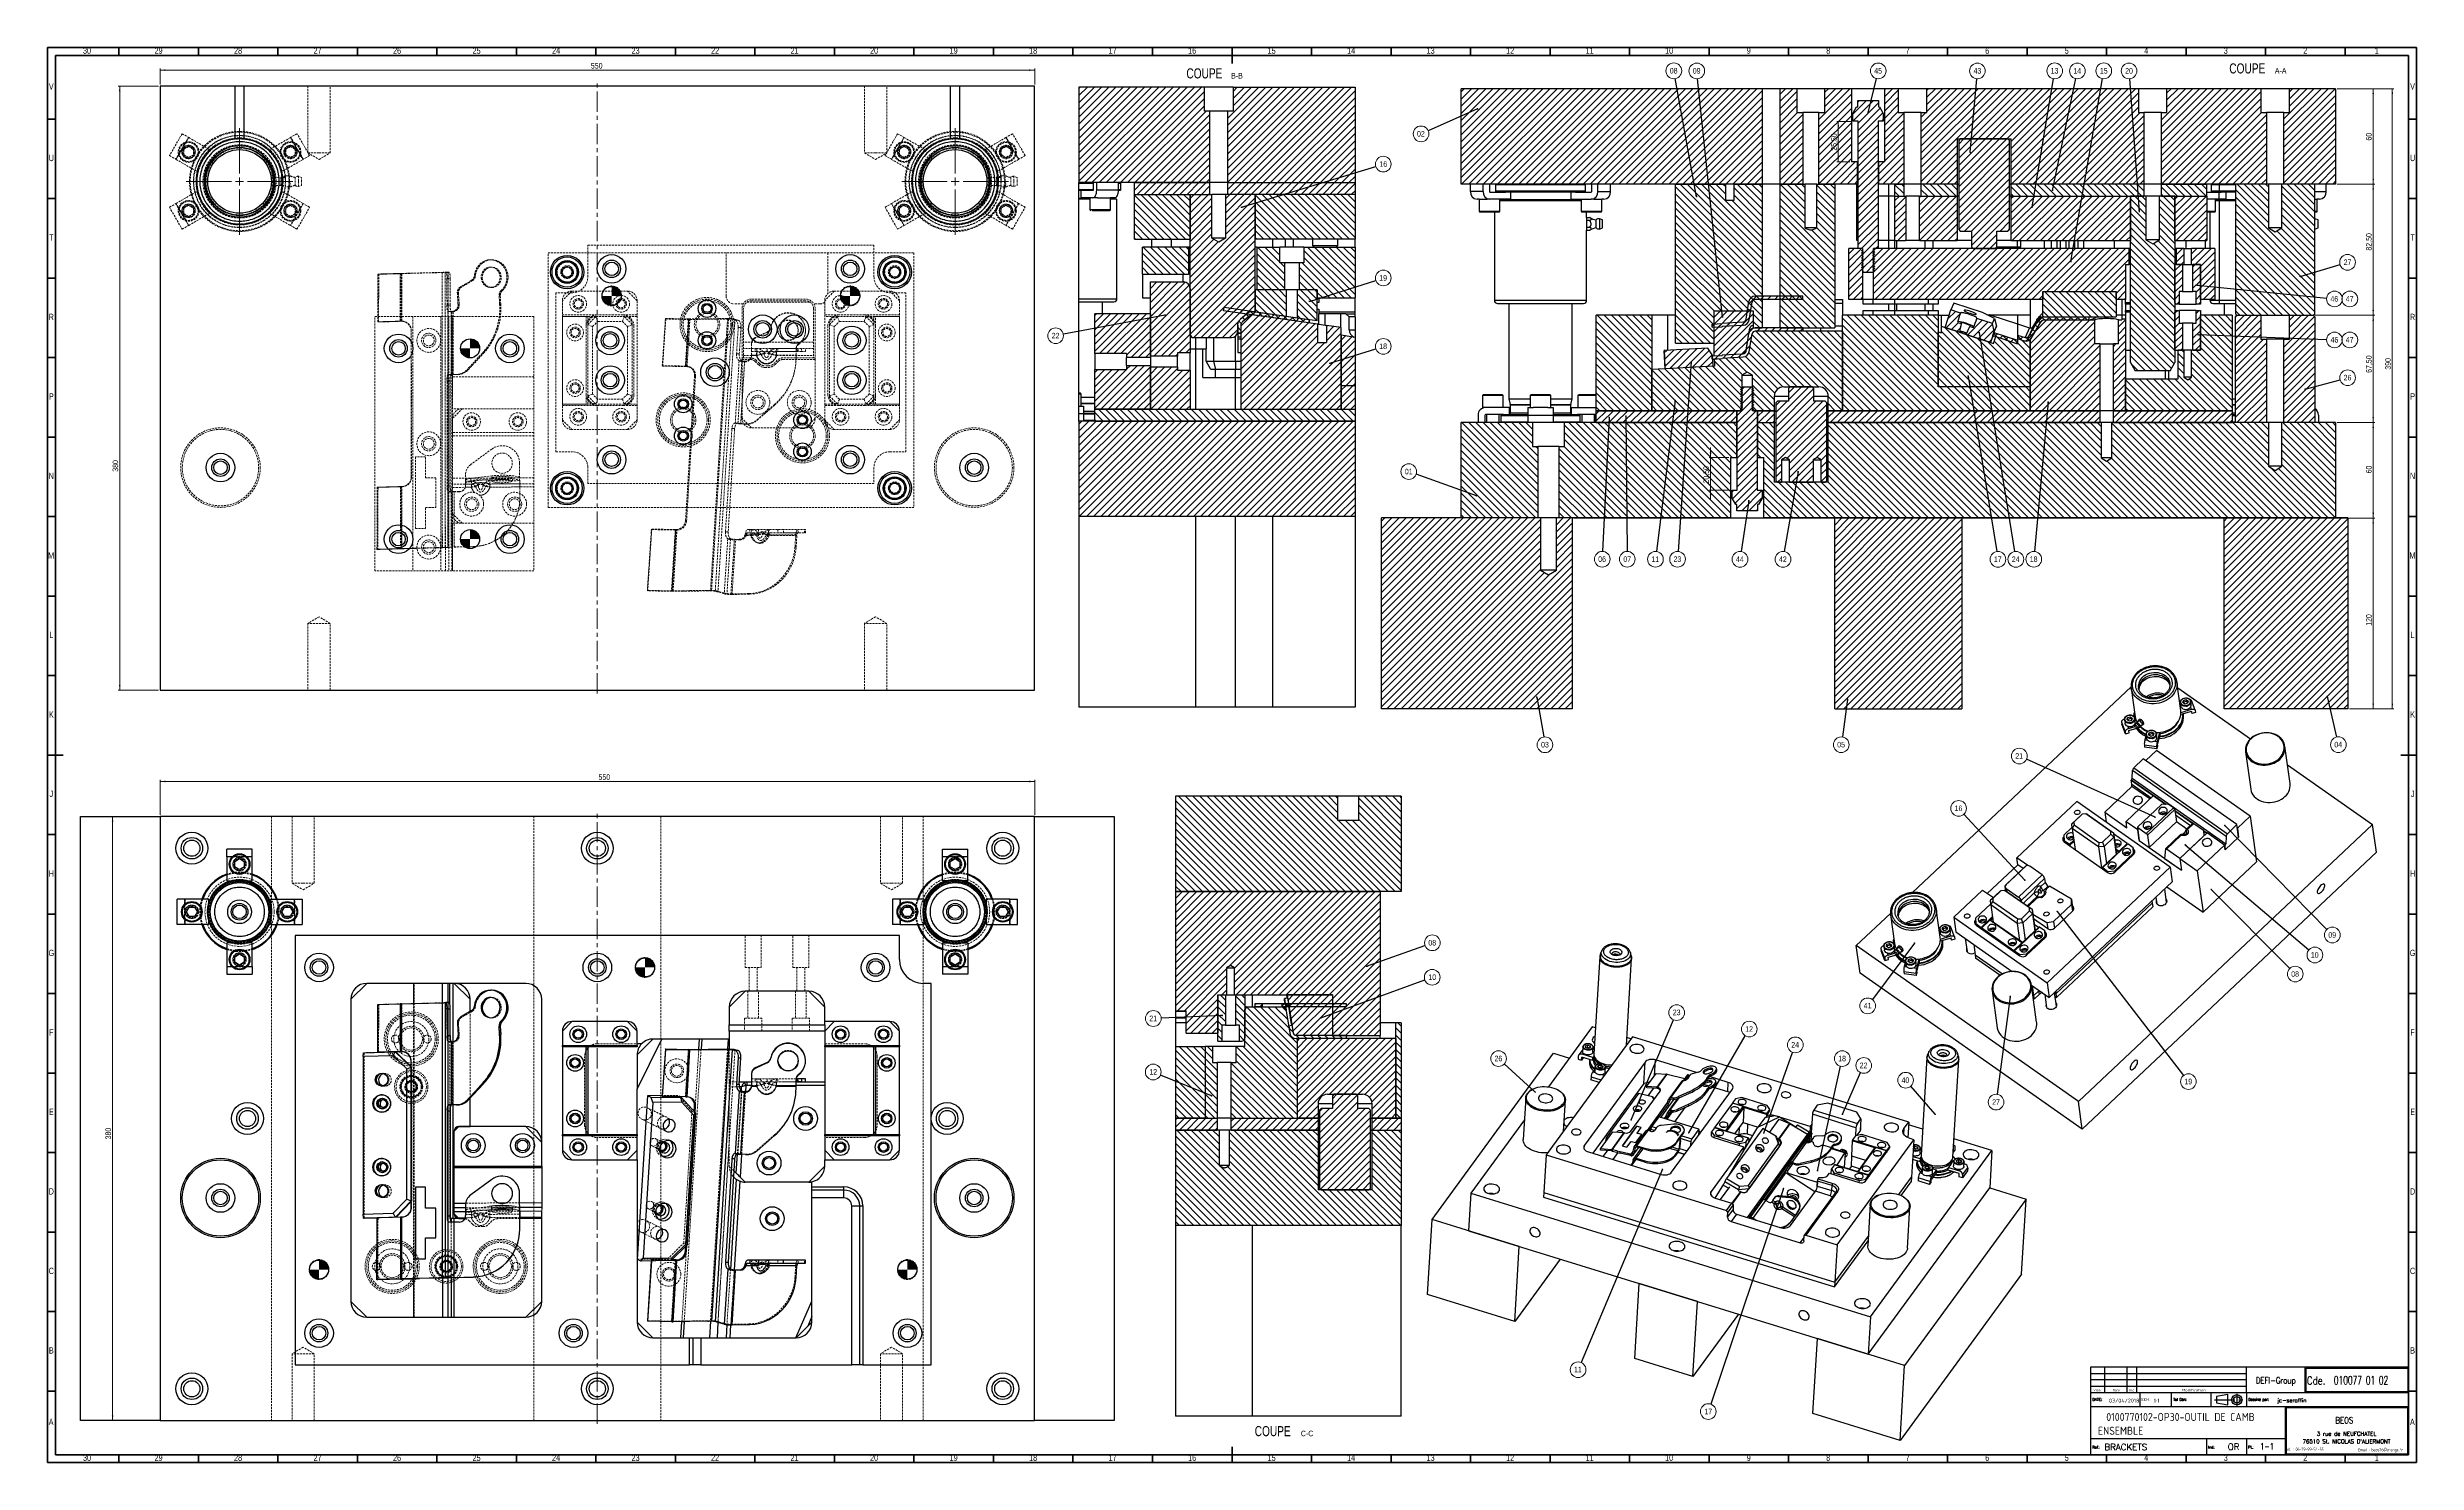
# Model space of a CAD drawing. Header units: millimetres. Extents: x 5 to 1495, y -1208 to 895.
# Drawn here: x 5 to 1495, y 5 to 895 of the extents above; entities that cross this region are included whole.
import ezdxf

# ---------------------------------------------------------------- set-up
doc = ezdxf.new("R2010")
doc.units = ezdxf.units.MM
doc.linetypes.add('CENTERX2', pattern=[20.32, 12.7, -2.54, 2.54, -2.54])
doc.linetypes.add('HIDDEN', pattern=[1.905, 1.27, -0.635])
doc.layers.add('DIMENSIONS', color=176, linetype='Continuous')
doc.styles.add('SLDTEXTSTYLE0', font='ISOCP')
doc.styles.add('SLDTEXTSTYLE1', font='ROMANT', dxfattribs={"width": 0.8})
doc.styles.add('SLDTEXTSTYLE10', font='ISOCP', dxfattribs={"width": 1.385904})
doc.styles.add('SLDTEXTSTYLE11', font='ISOCP', dxfattribs={"width": 1.246461})
doc.styles.add('SLDTEXTSTYLE12', font='ROMAND')
doc.styles.add('SLDTEXTSTYLE13', font='TXT', dxfattribs={"width": 0.75})
doc.styles.add('SLDTEXTSTYLE2', font='ISOCP', dxfattribs={"width": 0.8})
doc.styles.add('SLDTEXTSTYLE3', font='ROMANS', dxfattribs={"width": 0.8})
doc.styles.add('SLDTEXTSTYLE4', font='ROMANT')
doc.styles.add('SLDTEXTSTYLE5', font='ROMANS')
doc.styles.add('SLDTEXTSTYLE6', font='ROMANT', dxfattribs={"width": 0.65})
doc.styles.add('SLDTEXTSTYLE7', font='ISOCP', dxfattribs={"width": 1.446157})
doc.styles.add('SLDTEXTSTYLE8', font='ISOCP', dxfattribs={"width": 1.294402})
doc.styles.add('SLDTEXTSTYLE9', font='ISOCP', dxfattribs={"width": 1.147311})
doc.dimstyles.new('SLDDIMSTYLE0', dxfattribs={"dimtxt": 3.5, "dimasz": 3.302, "dimexe": 0, "dimexo": 0.0625, "dimgap": 0.875, "dimtad": 1, "dimrnd": 1e-09, "dimzin": 12, "dimdsep": 46, "dimtxsty": 'SLDTEXTSTYLE13', "dimsah": 1, "dimcen": 0.09, "dimadec": 0, "dimazin": 3, "dimtfac": 1, "dimtofl": 0, "dimtmove": 0, "dimatfit": 3, "dimfxl": 1, "dimfrac": 2, "dimtolj": 1, "dimtzin": 12, "dimarcsym": 0})
doc.dimstyles.new('SLDDIMSTYLE1', dxfattribs={"dimtxt": 3.5, "dimasz": 3.302, "dimexe": 0, "dimexo": 0.0625, "dimgap": 0.875, "dimtad": 1, "dimrnd": 1e-09, "dimzin": 12, "dimdsep": 46, "dimtxsty": 'SLDTEXTSTYLE13', "dimsah": 1, "dimcen": 0.09, "dimadec": 0, "dimazin": 3, "dimtfac": 1, "dimtmove": 0, "dimatfit": 0, "dimfxl": 1, "dimfrac": 2, "dimtolj": 1, "dimtzin": 12, "dimarcsym": 0})
doc.dimstyles.new('SLDDIMSTYLE2', dxfattribs={"dimtxt": 0.18, "dimasz": 1.016, "dimexe": 0, "dimexo": 0.0625, "dimgap": 0, "dimtad": 0, "dimtih": 1, "dimtoh": 1, "dimdec": 0, "dimrnd": 1e-09, "dimzin": 0, "dimdsep": 46, "dimtxsty": 'Standard', "dimblk1": 'DOT', "dimblk2": 'DOT', "dimsah": 1, "dimcen": 0.09, "dimadec": 0, "dimazin": 0, "dimtfac": 1.016, "dimtdec": 0, "dimtofl": 0, "dimtmove": 0, "dimatfit": 3, "dimldrblk": 'DOT', "dimfxl": 1, "dimfrac": 2, "dimtolj": 1, "dimtzin": 0, "dimarcsym": 0})

msp = doc.modelspace()

# ---------------------------------------------------------------- texts
at = {"color": 7, "linetype": 'Continuous', "lineweight": 0, "attachment_point": 2, "style": 'SLDTEXTSTYLE13'}
for s, insert, char_height in [('30', (29.92, 895.06), 3.9688), ('29', (74.92, 895.06), 3.9688), ('28', (124.92, 895.06), 3.9688), ('27', (174.92, 895.06), 3.9688), ('26', (224.92, 895.06), 3.9688), ('25', (274.92, 895.06), 3.9688), ('24', (324.92, 895.06), 3.9688), ('23', (374.92, 895.06), 3.9688), ('22', (424.92, 895.06), 3.9688), ('21', (474.92, 895.06), 3.9688), ('20', (524.92, 895.06), 3.9688), ('19', (574.92, 895.06), 3.9688), ('18', (624.92, 895.06), 3.9688), ('17', (674.92, 895.06), 3.9688), ('16', (724.92, 895.06), 3.9688), ('15', (774.92, 895.06), 3.9688), ('14', (824.92, 895.06), 3.9688), ('13', (874.92, 895.06), 3.9688), ('12', (924.92, 895.06), 3.9688), ('11', (974.92, 895.06), 3.9688), ('10', (1024.92, 895.06), 3.9688), ('9', (1074.96, 895.06), 3.969), ('8', (1124.96, 895.06), 3.969), ('7', (1174.96, 895.06), 3.969), ('6', (1224.96, 895.06), 3.969), ('5', (1274.96, 895.06), 3.969), ('4', (1324.96, 895.06), 3.969), ('3', (1374.96, 895.06), 3.969), ('2', (1424.96, 895.06), 3.969), ('1', (1469.96, 895.06), 3.969), ('V', (7.439, 872.56), 3.969), ('V', (1492.439, 872.56), 3.969), ('U', (7.506, 827.56), 3.969), ('U', (1492.506, 827.56), 3.969), ('T', (7.488, 777.56), 3.969), ('T', (1492.488, 777.56), 3.969), ('R', (7.444, 727.56), 3.969), ('R', (1492.444, 727.56), 3.969), ('P', (7.485, 677.56), 3.969), ('P', (1492.485, 677.56), 3.969), ('N', (7.464, 627.56), 3.969), ('N', (1492.464, 627.56), 3.969), ('M', (7.362, 577.56), 3.969), ('M', (1492.362, 577.56), 3.969), ('L', (7.455, 527.56), 3.969), ('L', (1492.455, 527.56), 3.969), ('K', (7.489, 477.56), 3.969), ('K', (1492.489, 477.56), 3.969), ('J', (7.465, 427.56), 3.969), ('J', (1492.465, 427.56), 3.969), ('H', (7.49, 377.56), 3.969), ('H', (1492.49, 377.56), 3.969), ('G', (7.487, 327.56), 3.969), ('G', (1492.487, 327.56), 3.969), ('F', (7.458, 277.56), 3.969), ('F', (1492.458, 277.56), 3.969), ('E', (7.508, 227.56), 3.969), ('E', (1492.508, 227.56), 3.969), ('D', (7.453, 177.56), 3.969), ('D', (1492.453, 177.56), 3.969), ('C', (7.459, 127.56), 3.969), ('C', (1492.459, 127.56), 3.969), ('B', (7.471, 77.56), 3.969), ('B', (1492.471, 77.56), 3.969), ('A', (7.34, 32.56), 3.969), ('A', (1492.34, 32.56), 3.969), ('30', (29.92, 10.06), 3.9688), ('29', (74.92, 10.06), 3.9688), ('28', (124.92, 10.06), 3.9688), ('27', (174.92, 10.06), 3.9688), ('26', (224.92, 10.06), 3.9688), ('25', (274.92, 10.06), 3.9688), ('24', (324.92, 10.06), 3.9688), ('23', (374.92, 10.06), 3.9688), ('22', (424.92, 10.06), 3.9688), ('21', (474.92, 10.06), 3.9688), ('20', (524.92, 10.06), 3.9688), ('19', (574.92, 10.06), 3.9688), ('18', (624.92, 10.06), 3.9688), ('17', (674.92, 10.06), 3.9688), ('16', (724.92, 10.06), 3.9688), ('15', (774.92, 10.06), 3.9688), ('14', (824.92, 10.06), 3.9688), ('13', (874.92, 10.06), 3.9688), ('12', (924.92, 10.06), 3.9688), ('11', (974.92, 10.06), 3.9688), ('10', (1024.92, 10.06), 3.9688), ('9', (1074.96, 10.06), 3.969), ('8', (1124.96, 10.06), 3.969), ('7', (1174.96, 10.06), 3.969), ('6', (1224.96, 10.06), 3.969), ('5', (1274.96, 10.06), 3.969), ('4', (1324.96, 10.06), 3.969), ('3', (1374.96, 10.06), 3.969), ('2', (1424.96, 10.06), 3.969), ('1', (1469.96, 10.06), 3.969)]:
    msp.add_mtext(s, dxfattribs=dict(at, insert=insert, char_height=char_height))
at = {"layer": 'DIMENSIONS'}
for s, insert, char_height, attachment_point, style in [('DATE:', (1291.034, 45.598), 1.7277, 1, 'SLDTEXTSTYLE5'), ('Visa', (1291.655, 51.348), 1.5671, 1, 'SLDTEXTSTYLE11'), ('03/04/2018', (1301.533, 45.253), 2.5, 1, 'SLDTEXTSTYLE0'), ('Date', (1303.824, 51.283), 1.4924, 1, 'SLDTEXTSTYLE9'), ('Ind', (1314.254, 51.283), 1.4924, 1, 'SLDTEXTSTYLE10'), ('ECH:', (1321.911, 45.56), 1.8141, 1, 'SLDTEXTSTYLE8'), ('1:1', (1329.62, 45.24), 2.5, 1, 'SLDTEXTSTYLE0'), ('Tol Gén:', (1341.952, 45.598), 1.7277, 1, 'SLDTEXTSTYLE3'), ('Modification', (1347.489, 51.348), 1.56705, 1, 'SLDTEXTSTYLE7'), ('Dessiné par:', (1389.221, 45.598), 1.72768, 1, 'SLDTEXTSTYLE3'), ('DEFI-Group', (1406.42, 58.701), 4, 2, 'SLDTEXTSTYLE1'), ('jc-seraffin', (1407.355, 45.42), 2.5, 1, 'SLDTEXTSTYLE4'), ('Cde.', (1426, 59.126), 5, 1, 'SLDTEXTSTYLE1'), ('010077 01 02', (1442.973, 59.44), 5.29167, 1, 'SLDTEXTSTYLE6'), ('0100770102-OP30-OUTIL DE CAMB', (1299.839, 36.209), 5, 1, 'SLDTEXTSTYLE0'), ('BEOS', (1449.571, 33.595), 4, 2, 'SLDTEXTSTYLE1'), ('Ref:', (1291.034, 15.598), 1.7277, 1, 'SLDTEXTSTYLE5'), ('ENSEMBLE', (1294.603, 27.564), 5, 1, 'SLDTEXTSTYLE0'), ('BRACKETS', (1298.634, 16.803), 4, 1, 'SLDTEXTSTYLE4'), ('Ind:', (1363.826, 15.598), 1.7277, 1, 'SLDTEXTSTYLE5'), ('OR', (1376.194, 16.951), 4, 1, 'SLDTEXTSTYLE4'), ('PL:', (1389.034, 15.598), 1.7277, 1, 'SLDTEXTSTYLE5'), ('1-1', (1396.651, 17.173), 4, 1, 'SLDTEXTSTYLE6'), ("76510 St. NICOLAS D'ALIERMONT", (1450.903, 19.623), 2.5, 2, 'SLDTEXTSTYLE12'), ('3 rue de NEUFCHATEL', (1450.909, 24.448), 2.5, 2, 'SLDTEXTSTYLE12'), ('Tel. : 06-79-99-54-55', (1424.36, 14.429), 2, 2, 'SLDTEXTSTYLE2'), ('Email : beos76@orange.fr', (1472.372, 14.097), 2, 2, 'SLDTEXTSTYLE2')]:
    msp.add_mtext(s, dxfattribs=dict(at, insert=insert, char_height=char_height, attachment_point=attachment_point, style=style))

# ---------------------------------------------------------------- blocks, each defined once
blk = doc.blocks.new('_D')
at = {"color": 7, "linetype": 'Continuous', "lineweight": 18}
for p, q in [((75.9, 412.4), (75.9, 434.4)), ((625.9, 433.4), (75.9, 433.4)), ((625.9, 412.4), (625.9, 434.4))]:
    blk.add_line(p, q, dxfattribs=at)
for points in [[(75.9, 433.4), (79.2, 432.9), (79.2, 433.9)], [(625.9, 433.4), (622.6, 433.9), (622.6, 432.9)]]:
    blk.add_solid(points, dxfattribs=at)
at = {"color": 7, "linetype": 'Continuous', "lineweight": 18, "insert": (351.6, 437.9), "char_height": 3.5, "attachment_point": 1, "style": 'SLDTEXTSTYLE13'}
blk.add_mtext('550', dxfattribs=at)
blk = doc.blocks.new('_D_1')
at = {"color": 7, "linetype": 'Continuous', "lineweight": 18}
blk.add_line((46, 31.4), (46, 411.4), dxfattribs=at)
for points in [[(46, 411.4), (45.5, 408.1), (46.5, 408.1)], [(46, 31.4), (46.5, 34.7), (45.5, 34.7)]]:
    blk.add_solid(points, dxfattribs=at)
at = {"color": 7, "linetype": 'Continuous', "lineweight": 18, "insert": (41.5, 208.3), "char_height": 3.5, "attachment_point": 1, "rotation": 90, "style": 'SLDTEXTSTYLE13'}
blk.add_mtext('380', dxfattribs=at)
blk = doc.blocks.new('SW_DOWELSYMBOL_0')
at = {"linetype": 'Continuous', "lineweight": 0}
h = blk.add_hatch(color=0, dxfattribs=at)
edge = h.paths.add_edge_path(flags=0)
edge.add_arc((0, 0), 6, 180, 270)
edge.add_line((0, -6), (0, 0))
edge.add_line((0, 0), (-6, 0))
h = blk.add_hatch(color=0, dxfattribs=at)
edge = h.paths.add_edge_path(flags=0)
edge.add_arc((0, 0), 6, 0, 90)
edge.add_line((0, 6), (0, 0))
edge.add_line((0, 0), (6, 0))
at = {"color": 0, "linetype": 'Continuous', "lineweight": 0}
blk.add_circle((0, 0), 6, dxfattribs=at)
blk = doc.blocks.new('SW_DOWELSYMBOL_1')
at = {"linetype": 'Continuous', "lineweight": 0}
h = blk.add_hatch(color=0, dxfattribs=at)
edge = h.paths.add_edge_path(flags=0)
edge.add_arc((0, 0), 6, 180, 270)
edge.add_line((0, -6), (0, 0))
edge.add_line((0, 0), (-6, 0))
h = blk.add_hatch(color=0, dxfattribs=at)
edge = h.paths.add_edge_path(flags=0)
edge.add_arc((0, 0), 6, 0, 90)
edge.add_line((0, 6), (0, 0))
edge.add_line((0, 0), (6, 0))
at = {"color": 0, "linetype": 'Continuous', "lineweight": 0}
blk.add_circle((0, 0), 6, dxfattribs=at)
blk = doc.blocks.new('SW_DOWELSYMBOL_2')
at = {"linetype": 'Continuous', "lineweight": 0}
h = blk.add_hatch(color=0, dxfattribs=at)
edge = h.paths.add_edge_path(flags=0)
edge.add_arc((0, 0), 6, 180, 270)
edge.add_line((0, -6), (0, 0))
edge.add_line((0, 0), (-6, 0))
h = blk.add_hatch(color=0, dxfattribs=at)
edge = h.paths.add_edge_path(flags=0)
edge.add_arc((0, 0), 6, 0, 90)
edge.add_line((0, 6), (0, 0))
edge.add_line((0, 0), (6, 0))
at = {"color": 0, "linetype": 'Continuous', "lineweight": 0}
blk.add_circle((0, 0), 6, dxfattribs=at)
blk = doc.blocks.new('_D_2')
at = {"color": 7, "linetype": 'Continuous', "lineweight": 18}
for p, q in [((75.9, 871.8), (75.9, 881.8)), ((75.9, 880.8), (625.9, 880.8)), ((625.9, 871.8), (625.9, 881.8))]:
    blk.add_line(p, q, dxfattribs=at)
for points in [[(75.9, 880.8), (79.2, 880.3), (79.2, 881.3)], [(625.9, 880.8), (622.6, 881.3), (622.6, 880.3)]]:
    blk.add_solid(points, dxfattribs=at)
at = {"color": 7, "linetype": 'Continuous', "lineweight": 18, "insert": (346.8, 885.3), "char_height": 3.5, "attachment_point": 1, "style": 'SLDTEXTSTYLE13'}
blk.add_mtext('550', dxfattribs=at)
blk = doc.blocks.new('_D_3')
at = {"color": 7, "linetype": 'Continuous', "lineweight": 18}
for p, q in [((74.9, 870.8), (49.5, 870.8)), ((50.5, 870.8), (50.5, 490.8)), ((74.9, 490.8), (49.5, 490.8))]:
    blk.add_line(p, q, dxfattribs=at)
for points in [[(50.5, 870.8), (50, 867.5), (51, 867.5)], [(50.5, 490.8), (51, 494.1), (50, 494.1)]]:
    blk.add_solid(points, dxfattribs=at)
at = {"color": 7, "linetype": 'Continuous', "lineweight": 18, "insert": (46, 628.2), "char_height": 3.5, "attachment_point": 1, "rotation": 90, "style": 'SLDTEXTSTYLE13'}
blk.add_mtext('380', dxfattribs=at)
blk = doc.blocks.new('SW_CENTERMARKSYMBOL_0')
at = {"color": 0, "linetype": 'Continuous', "lineweight": 0}
for p, q in [((0, 5), (0, 33.5)), ((-5, 0), (-33.5, 0)), ((0, 0), (-2.5, 0)), ((0, 0), (0, 2.5)), ((0, 0), (0, -2.5)), ((0, 0), (2.5, 0)), ((5, 0), (33.5, 0)), ((0, -5), (0, -33.5))]:
    blk.add_line(p, q, dxfattribs=at)
blk = doc.blocks.new('SW_CENTERMARKSYMBOL_1')
at = {"color": 0, "linetype": 'Continuous', "lineweight": 0}
for p, q in [((0, 5), (0, 33.5)), ((-5, 0), (-33.5, 0)), ((0, 0), (-2.5, 0)), ((0, 0), (0, 2.5)), ((0, 0), (0, -2.5)), ((0, 0), (2.5, 0)), ((5, 0), (33.5, 0)), ((0, -5), (0, -33.5))]:
    blk.add_line(p, q, dxfattribs=at)
blk = doc.blocks.new('SW_DOWELSYMBOL_3')
at = {"linetype": 'Continuous', "lineweight": 0}
h = blk.add_hatch(color=0, dxfattribs=at)
edge = h.paths.add_edge_path(flags=0)
edge.add_arc((0, 0), 6, 180, 270)
edge.add_line((0, -6), (0, 0))
edge.add_line((0, 0), (-6, 0))
h = blk.add_hatch(color=0, dxfattribs=at)
edge = h.paths.add_edge_path(flags=0)
edge.add_arc((0, 0), 6, 0, 90)
edge.add_line((0, 6), (0, 0))
edge.add_line((0, 0), (6, 0))
at = {"color": 0, "linetype": 'Continuous', "lineweight": 0}
blk.add_circle((0, 0), 6, dxfattribs=at)
blk = doc.blocks.new('SW_DOWELSYMBOL_4')
at = {"linetype": 'Continuous', "lineweight": 0}
h = blk.add_hatch(color=0, dxfattribs=at)
edge = h.paths.add_edge_path(flags=0)
edge.add_arc((0, 0), 6, 180, 270)
edge.add_line((0, -6), (0, 0))
edge.add_line((0, 0), (-6, 0))
h = blk.add_hatch(color=0, dxfattribs=at)
edge = h.paths.add_edge_path(flags=0)
edge.add_arc((0, 0), 6, 0, 90)
edge.add_line((0, 6), (0, 0))
edge.add_line((0, 0), (6, 0))
at = {"color": 0, "linetype": 'Continuous', "lineweight": 0}
blk.add_circle((0, 0), 6, dxfattribs=at)
blk = doc.blocks.new('SW_DOWELSYMBOL_5')
at = {"linetype": 'Continuous', "lineweight": 0}
h = blk.add_hatch(color=0, dxfattribs=at)
edge = h.paths.add_edge_path(flags=0)
edge.add_arc((0, 0), 6, 180, 270)
edge.add_line((0, -6), (0, 0))
edge.add_line((0, 0), (-6, 0))
h = blk.add_hatch(color=0, dxfattribs=at)
edge = h.paths.add_edge_path(flags=0)
edge.add_arc((0, 0), 6, 0, 90)
edge.add_line((0, 6), (0, 0))
edge.add_line((0, 0), (6, 0))
at = {"color": 0, "linetype": 'Continuous', "lineweight": 0}
blk.add_circle((0, 0), 6, dxfattribs=at)
blk = doc.blocks.new('SW_DOWELSYMBOL_6')
at = {"linetype": 'Continuous', "lineweight": 0}
h = blk.add_hatch(color=0, dxfattribs=at)
edge = h.paths.add_edge_path(flags=0)
edge.add_arc((0, 0), 6, 180, 270)
edge.add_line((0, -6), (0, 0))
edge.add_line((0, 0), (-6, 0))
h = blk.add_hatch(color=0, dxfattribs=at)
edge = h.paths.add_edge_path(flags=0)
edge.add_arc((0, 0), 6, 0, 90)
edge.add_line((0, 6), (0, 0))
edge.add_line((0, 0), (6, 0))
at = {"color": 0, "linetype": 'Continuous', "lineweight": 0}
blk.add_circle((0, 0), 6, dxfattribs=at)
blk = doc.blocks.new('_D_4')
at = {"color": 7, "linetype": 'Continuous', "lineweight": 18}
for p, q in [((1445, 869.1), (1468.7, 869.1)), ((1467.7, 869.1), (1467.7, 809.1)), ((1445, 809.1), (1468.7, 809.1))]:
    blk.add_line(p, q, dxfattribs=at)
for points in [[(1467.7, 869.1), (1467.2, 865.8), (1468.2, 865.8)], [(1467.7, 809.1), (1468.2, 812.4), (1467.2, 812.4)]]:
    blk.add_solid(points, dxfattribs=at)
at = {"color": 7, "linetype": 'Continuous', "lineweight": 18, "insert": (1463.2, 836.5), "char_height": 3.5, "attachment_point": 1, "rotation": 90, "style": 'SLDTEXTSTYLE13'}
blk.add_mtext('60', dxfattribs=at)
blk = doc.blocks.new('_D_5')
at = {"color": 7, "linetype": 'Continuous', "lineweight": 18}
for p, q in [((1445, 809.1), (1468.7, 809.1)), ((1467.7, 809.1), (1467.7, 726.6)), ((1431, 726.6), (1468.7, 726.6))]:
    blk.add_line(p, q, dxfattribs=at)
for points in [[(1467.7, 809.1), (1467.2, 805.8), (1468.2, 805.8)], [(1467.7, 726.6), (1468.2, 729.9), (1467.2, 729.9)]]:
    blk.add_solid(points, dxfattribs=at)
at = {"color": 7, "linetype": 'Continuous', "lineweight": 18, "insert": (1463.2, 767.3), "char_height": 3.5, "attachment_point": 1, "rotation": 90, "style": 'SLDTEXTSTYLE13'}
blk.add_mtext('82,50', dxfattribs=at)
blk = doc.blocks.new('_D_6')
at = {"color": 7, "linetype": 'Continuous', "lineweight": 18}
for p, q in [((1431, 726.6), (1468.7, 726.6)), ((1467.7, 726.6), (1467.7, 659.1)), ((1445, 659.1), (1468.7, 659.1))]:
    blk.add_line(p, q, dxfattribs=at)
for points in [[(1467.7, 726.6), (1467.2, 723.3), (1468.2, 723.3)], [(1467.7, 659.1), (1468.2, 662.4), (1467.2, 662.4)]]:
    blk.add_solid(points, dxfattribs=at)
at = {"color": 7, "linetype": 'Continuous', "lineweight": 18, "insert": (1463.2, 690.4), "char_height": 3.5, "attachment_point": 1, "rotation": 90, "style": 'SLDTEXTSTYLE13'}
blk.add_mtext('67,50', dxfattribs=at)
blk = doc.blocks.new('_D_7')
at = {"color": 7, "linetype": 'Continuous', "lineweight": 18}
for p, q in [((1445, 659.1), (1468.7, 659.1)), ((1467.7, 659.1), (1467.7, 599.1)), ((965, 599.1), (1468.7, 599.1))]:
    blk.add_line(p, q, dxfattribs=at)
for points in [[(1467.7, 659.1), (1467.2, 655.8), (1468.2, 655.8)], [(1467.7, 599.1), (1468.2, 602.4), (1467.2, 602.4)]]:
    blk.add_solid(points, dxfattribs=at)
at = {"color": 7, "linetype": 'Continuous', "lineweight": 18, "insert": (1463.2, 627.2), "char_height": 3.5, "attachment_point": 1, "rotation": 90, "style": 'SLDTEXTSTYLE13'}
blk.add_mtext('60', dxfattribs=at)
blk = doc.blocks.new('_D_8')
at = {"color": 7, "linetype": 'Continuous', "lineweight": 18}
for p, q in [((1452.7, 599.1), (1468.7, 599.1)), ((1467.7, 599.1), (1467.7, 479.1)), ((1452.7, 479.1), (1468.7, 479.1))]:
    blk.add_line(p, q, dxfattribs=at)
for points in [[(1467.7, 599.1), (1467.2, 595.8), (1468.2, 595.8)], [(1467.7, 479.1), (1468.2, 482.4), (1467.2, 482.4)]]:
    blk.add_solid(points, dxfattribs=at)
at = {"color": 7, "linetype": 'Continuous', "lineweight": 18, "insert": (1463.2, 531.3), "char_height": 3.5, "attachment_point": 1, "rotation": 90, "style": 'SLDTEXTSTYLE13'}
blk.add_mtext('120', dxfattribs=at)
blk = doc.blocks.new('_D_9')
at = {"color": 7, "linetype": 'Continuous', "lineweight": 18}
for p, q in [((1445, 869.1), (1480.7, 869.1)), ((1479.7, 479.1), (1479.7, 869.1)), ((1452.7, 479.1), (1480.7, 479.1))]:
    blk.add_line(p, q, dxfattribs=at)
for points in [[(1479.7, 869.1), (1479.2, 865.8), (1480.2, 865.8)], [(1479.7, 479.1), (1480.2, 482.4), (1479.2, 482.4)]]:
    blk.add_solid(points, dxfattribs=at)
at = {"color": 7, "linetype": 'Continuous', "lineweight": 18, "insert": (1475.2, 692.4), "char_height": 3.5, "attachment_point": 1, "rotation": 90, "style": 'SLDTEXTSTYLE13'}
blk.add_mtext('390', dxfattribs=at)
blk = doc.blocks.new('_D_10')
at = {"color": 7, "linetype": 'Continuous', "lineweight": 18}
for p, q in [((1139.5, 848.6), (1130.3, 848.6)), ((1131.3, 848.6), (1131.3, 823.1)), ((1138.5, 823.1), (1130.3, 823.1))]:
    blk.add_line(p, q, dxfattribs=at)
for points in [[(1131.3, 848.6), (1130.8, 845.3), (1131.8, 845.3)], [(1131.3, 823.1), (1131.8, 826.4), (1130.8, 826.4)]]:
    blk.add_solid(points, dxfattribs=at)
at = {"color": 7, "linetype": 'Continuous', "lineweight": 18, "insert": (1126.8, 830.1), "char_height": 3.5, "attachment_point": 1, "rotation": 90, "style": 'SLDTEXTSTYLE13'}
blk.add_mtext('25,50', dxfattribs=at)
blk = doc.blocks.new('_D_11')
at = {"color": 7, "linetype": 'Continuous', "lineweight": 18}
for p, q in [((1051, 637.1), (1051, 643.5)), ((1062.5, 637.1), (1050, 637.1)), ((1051, 637.1), (1051, 616.6)), ((1063.5, 616.6), (1050, 616.6)), ((1051, 616.6), (1051, 610.3))]:
    blk.add_line(p, q, dxfattribs=at)
for points in [[(1051, 637.1), (1051.5, 640.4), (1050.4, 640.4)], [(1051, 616.6), (1050.4, 613.3), (1051.5, 613.3)]]:
    blk.add_solid(points, dxfattribs=at)
at = {"color": 7, "linetype": 'Continuous', "lineweight": 18, "insert": (1046.4, 620.8), "char_height": 3.5, "attachment_point": 1, "rotation": 90, "style": 'SLDTEXTSTYLE13'}
blk.add_mtext('20,50', dxfattribs=at)
blk = doc.blocks.new('SW_NOTE_0')
at = {"color": 0, "linetype": 'Continuous', "lineweight": 0, "attachment_point": 2, "style": 'SLDTEXTSTYLE13'}
for s, insert, char_height in [('COUPE', (14.6, 8.2), 6.35), ('A-A', (35.6, 5.3), 3.5)]:
    blk.add_mtext(s, dxfattribs=dict(at, insert=insert, char_height=char_height))
blk = doc.blocks.new('SW_NOTE_1')
at = {"color": 0, "linetype": 'Continuous', "lineweight": 0}
blk.add_circle((-4.7, 1.7), 4.94, dxfattribs=at)
at = {"color": 0, "linetype": 'Continuous', "lineweight": 0, "insert": (-4.7, 3.5), "char_height": 3.5, "attachment_point": 2, "style": 'SLDTEXTSTYLE13'}
blk.add_mtext('01', dxfattribs=at)
blk = doc.blocks.new('_Dot')
at = {"color": 0, "linetype": 'ByBlock', "lineweight": -2}
blk.add_line((-0.5, 0), (-1, 0), dxfattribs=at)
at = {"color": 0, "linetype": 'ByBlock', "const_width": 0.5}
blk.add_lwpolyline([(-0.25, 0, 1), (0.25, 0, 1)], format="xyb", close=True, dxfattribs=at)
blk = doc.blocks.new('SW_NOTE_2')
at = {"color": 0, "linetype": 'Continuous', "lineweight": 0}
blk.add_circle((-4.5, -2), 4.94, dxfattribs=at)
at = {"color": 0, "linetype": 'Continuous', "lineweight": 0, "insert": (-4.6, -0.2), "char_height": 3.5, "attachment_point": 2, "style": 'SLDTEXTSTYLE13'}
blk.add_mtext('02', dxfattribs=at)
blk = doc.blocks.new('SW_NOTE_3')
at = {"color": 0, "linetype": 'Continuous', "lineweight": 0}
blk.add_circle((0.8, -4.9), 4.94, dxfattribs=at)
at = {"color": 0, "linetype": 'Continuous', "lineweight": 0, "insert": (0.8, -3.1), "char_height": 3.5, "attachment_point": 2, "style": 'SLDTEXTSTYLE13'}
blk.add_mtext('03', dxfattribs=at)
blk = doc.blocks.new('SW_NOTE_4')
at = {"color": 0, "linetype": 'Continuous', "lineweight": 0}
blk.add_circle((1.1, -4.8), 4.94, dxfattribs=at)
at = {"color": 0, "linetype": 'Continuous', "lineweight": 0, "insert": (1, -3), "char_height": 3.5, "attachment_point": 2, "style": 'SLDTEXTSTYLE13'}
blk.add_mtext('04', dxfattribs=at)
blk = doc.blocks.new('SW_NOTE_5')
at = {"color": 0, "linetype": 'Continuous', "lineweight": 0}
blk.add_circle((-0.7, -4.9), 4.94, dxfattribs=at)
at = {"color": 0, "linetype": 'Continuous', "lineweight": 0, "insert": (-0.8, -3.1), "char_height": 3.5, "attachment_point": 2, "style": 'SLDTEXTSTYLE13'}
blk.add_mtext('05', dxfattribs=at)
blk = doc.blocks.new('SW_NOTE_6')
at = {"color": 0, "linetype": 'Continuous', "lineweight": 0}
blk.add_circle((-0.2, -4.9), 4.94, dxfattribs=at)
at = {"color": 0, "linetype": 'Continuous', "lineweight": 0, "insert": (-0.3, -3.1), "char_height": 3.5, "attachment_point": 2, "style": 'SLDTEXTSTYLE13'}
blk.add_mtext('06', dxfattribs=at)
blk = doc.blocks.new('SW_NOTE_7')
at = {"color": 0, "linetype": 'Continuous', "lineweight": 0}
blk.add_circle((0, -4.9), 4.94, dxfattribs=at)
at = {"color": 0, "linetype": 'Continuous', "lineweight": 0, "insert": (0, -3.1), "char_height": 3.5, "attachment_point": 2, "style": 'SLDTEXTSTYLE13'}
blk.add_mtext('07', dxfattribs=at)
blk = doc.blocks.new('SW_NOTE_8')
at = {"color": 0, "linetype": 'Continuous', "lineweight": 0}
blk.add_circle((-0.9, 4.9), 4.94, dxfattribs=at)
at = {"color": 0, "linetype": 'Continuous', "lineweight": 0, "insert": (-1, 6.7), "char_height": 3.5, "attachment_point": 2, "style": 'SLDTEXTSTYLE13'}
blk.add_mtext('08', dxfattribs=at)
blk = doc.blocks.new('SW_NOTE_9')
at = {"color": 0, "linetype": 'Continuous', "lineweight": 0}
blk.add_circle((-0.5, 4.9), 4.94, dxfattribs=at)
at = {"color": 0, "linetype": 'Continuous', "lineweight": 0, "insert": (-0.6, 6.7), "char_height": 3.5, "attachment_point": 2, "style": 'SLDTEXTSTYLE13'}
blk.add_mtext('09', dxfattribs=at)
blk = doc.blocks.new('SW_NOTE_10')
at = {"color": 0, "linetype": 'Continuous', "lineweight": 0}
blk.add_circle((-0.6, -4.9), 4.94, dxfattribs=at)
at = {"color": 0, "linetype": 'Continuous', "lineweight": 0, "insert": (-0.7, -3.1), "char_height": 3.5, "attachment_point": 2, "style": 'SLDTEXTSTYLE13'}
blk.add_mtext('11', dxfattribs=at)
blk = doc.blocks.new('SW_NOTE_11')
at = {"color": 0, "linetype": 'Continuous', "lineweight": 0}
blk.add_circle((0.8, 4.9), 4.94, dxfattribs=at)
at = {"color": 0, "linetype": 'Continuous', "lineweight": 0, "insert": (0.7, 6.7), "char_height": 3.5, "attachment_point": 2, "style": 'SLDTEXTSTYLE13'}
blk.add_mtext('13', dxfattribs=at)
blk = doc.blocks.new('SW_NOTE_12')
at = {"color": 0, "linetype": 'Continuous', "lineweight": 0}
blk.add_circle((1, 4.8), 4.94, dxfattribs=at)
at = {"color": 0, "linetype": 'Continuous', "lineweight": 0, "insert": (0.9, 6.6), "char_height": 3.5, "attachment_point": 2, "style": 'SLDTEXTSTYLE13'}
blk.add_mtext('14', dxfattribs=at)
blk = doc.blocks.new('SW_NOTE_13')
at = {"color": 0, "linetype": 'Continuous', "lineweight": 0}
blk.add_circle((0.8, 4.9), 4.94, dxfattribs=at)
at = {"color": 0, "linetype": 'Continuous', "lineweight": 0, "insert": (0.8, 6.7), "char_height": 3.5, "attachment_point": 2, "style": 'SLDTEXTSTYLE13'}
blk.add_mtext('15', dxfattribs=at)
blk = doc.blocks.new('SW_NOTE_14')
at = {"color": 0, "linetype": 'Continuous', "lineweight": 0}
blk.add_circle((0.8, -4.9), 4.94, dxfattribs=at)
at = {"color": 0, "linetype": 'Continuous', "lineweight": 0, "insert": (0.7, -3.1), "char_height": 3.5, "attachment_point": 2, "style": 'SLDTEXTSTYLE13'}
blk.add_mtext('17', dxfattribs=at)
blk = doc.blocks.new('SW_NOTE_15')
at = {"color": 0, "linetype": 'Continuous', "lineweight": 0}
blk.add_circle((-0.4, -4.9), 4.94, dxfattribs=at)
at = {"color": 0, "linetype": 'Continuous', "lineweight": 0, "insert": (-0.5, -3.1), "char_height": 3.5, "attachment_point": 2, "style": 'SLDTEXTSTYLE13'}
blk.add_mtext('18', dxfattribs=at)
blk = doc.blocks.new('SW_NOTE_16')
at = {"color": 0, "linetype": 'Continuous', "lineweight": 0}
blk.add_circle((-0.4, 4.9), 4.94, dxfattribs=at)
at = {"color": 0, "linetype": 'Continuous', "lineweight": 0, "insert": (-0.4, 6.7), "char_height": 3.5, "attachment_point": 2, "style": 'SLDTEXTSTYLE13'}
blk.add_mtext('20', dxfattribs=at)
blk = doc.blocks.new('SW_NOTE_17')
at = {"color": 0, "linetype": 'Continuous', "lineweight": 0}
blk.add_circle((0.8, -4.9), 4.94, dxfattribs=at)
at = {"color": 0, "linetype": 'Continuous', "lineweight": 0, "insert": (0.7, -3.1), "char_height": 3.5, "attachment_point": 2, "style": 'SLDTEXTSTYLE13'}
blk.add_mtext('24', dxfattribs=at)
blk = doc.blocks.new('SW_NOTE_18')
at = {"color": 0, "linetype": 'Continuous', "lineweight": 0}
blk.add_circle((-0.3, -4.9), 4.94, dxfattribs=at)
at = {"color": 0, "linetype": 'Continuous', "lineweight": 0, "insert": (-0.4, -3.1), "char_height": 3.5, "attachment_point": 2, "style": 'SLDTEXTSTYLE13'}
blk.add_mtext('23', dxfattribs=at)
blk = doc.blocks.new('SW_NOTE_19')
at = {"color": 0, "linetype": 'Continuous', "lineweight": 0}
blk.add_circle((4.8, 1.3), 4.94, dxfattribs=at)
at = {"color": 0, "linetype": 'Continuous', "lineweight": 0, "insert": (4.7, 3.1), "char_height": 3.5, "attachment_point": 2, "style": 'SLDTEXTSTYLE13'}
blk.add_mtext('26', dxfattribs=at)
blk = doc.blocks.new('SW_NOTE_20')
at = {"color": 0, "linetype": 'Continuous', "lineweight": 0}
blk.add_circle((4.7, 1.4), 4.94, dxfattribs=at)
at = {"color": 0, "linetype": 'Continuous', "lineweight": 0, "insert": (4.7, 3.2), "char_height": 3.5, "attachment_point": 2, "style": 'SLDTEXTSTYLE13'}
blk.add_mtext('27', dxfattribs=at)
blk = doc.blocks.new('SW_NOTE_21')
at = {"color": 0, "linetype": 'Continuous', "lineweight": 0}
blk.add_circle((-0.8, -4.9), 4.94, dxfattribs=at)
at = {"color": 0, "linetype": 'Continuous', "lineweight": 0, "insert": (-0.9, -3.1), "char_height": 3.5, "attachment_point": 2, "style": 'SLDTEXTSTYLE13'}
blk.add_mtext('42', dxfattribs=at)
blk = doc.blocks.new('SW_NOTE_22')
at = {"color": 0, "linetype": 'Continuous', "lineweight": 0}
blk.add_circle((0.4, 4.9), 4.94, dxfattribs=at)
at = {"color": 0, "linetype": 'Continuous', "lineweight": 0, "insert": (0.4, 6.7), "char_height": 3.5, "attachment_point": 2, "style": 'SLDTEXTSTYLE13'}
blk.add_mtext('43', dxfattribs=at)
blk = doc.blocks.new('SW_NOTE_23')
at = {"color": 0, "linetype": 'Continuous', "lineweight": 0}
blk.add_circle((-0.7, -4.9), 4.94, dxfattribs=at)
at = {"color": 0, "linetype": 'Continuous', "lineweight": 0, "insert": (-0.8, -3.1), "char_height": 3.5, "attachment_point": 2, "style": 'SLDTEXTSTYLE13'}
blk.add_mtext('44', dxfattribs=at)
blk = doc.blocks.new('SW_NOTE_24')
at = {"color": 0, "linetype": 'Continuous', "lineweight": 0}
blk.add_circle((1.2, 4.8), 4.94, dxfattribs=at)
at = {"color": 0, "linetype": 'Continuous', "lineweight": 0, "insert": (1.1, 6.6), "char_height": 3.5, "attachment_point": 2, "style": 'SLDTEXTSTYLE13'}
blk.add_mtext('45', dxfattribs=at)
blk = doc.blocks.new('SW_NOTE_25')
at = {"color": 0, "linetype": 'Continuous', "lineweight": 0}
blk.add_circle((4.9, -0.2), 4.94, dxfattribs=at)
at = {"color": 0, "linetype": 'Continuous', "lineweight": 0, "insert": (4.9, 1.6), "char_height": 3.5, "attachment_point": 2, "style": 'SLDTEXTSTYLE13'}
blk.add_mtext('46', dxfattribs=at)
blk = doc.blocks.new('SW_NOTE_26')
at = {"color": 0, "linetype": 'Continuous', "lineweight": 0}
blk.add_circle((4.9, -0.5), 4.94, dxfattribs=at)
at = {"color": 0, "linetype": 'Continuous', "lineweight": 0, "insert": (4.8, 1.3), "char_height": 3.5, "attachment_point": 2, "style": 'SLDTEXTSTYLE13'}
blk.add_mtext('46', dxfattribs=at)
blk = doc.blocks.new('SW_NOTE_27')
at = {"color": 0, "linetype": 'Continuous', "lineweight": 0}
blk.add_circle((2.6, 2.7), 4.94, dxfattribs=at)
at = {"color": 0, "linetype": 'Continuous', "lineweight": 0, "insert": (2.5, 4.5), "char_height": 3.5, "attachment_point": 2, "style": 'SLDTEXTSTYLE13'}
blk.add_mtext('47', dxfattribs=at)
blk = doc.blocks.new('SW_NOTE_28')
at = {"color": 0, "linetype": 'Continuous', "lineweight": 0}
blk.add_circle((2.6, 2.7), 4.94, dxfattribs=at)
at = {"color": 0, "linetype": 'Continuous', "lineweight": 0, "insert": (2.5, 4.5), "char_height": 3.5, "attachment_point": 2, "style": 'SLDTEXTSTYLE13'}
blk.add_mtext('47', dxfattribs=at)
blk = doc.blocks.new('SW_NOTE_29')
at = {"color": 0, "linetype": 'Continuous', "lineweight": 0, "attachment_point": 2, "style": 'SLDTEXTSTYLE13'}
for s, insert, char_height in [('COUPE', (14.6, 8.2), 6.35), ('B-B', (35.1, 5.3), 3.5)]:
    blk.add_mtext(s, dxfattribs=dict(at, insert=insert, char_height=char_height))
blk = doc.blocks.new('SW_NOTE_30')
at = {"color": 0, "linetype": 'Continuous', "lineweight": 0}
blk.add_circle((4.7, 1.4), 4.94, dxfattribs=at)
at = {"color": 0, "linetype": 'Continuous', "lineweight": 0, "insert": (4.7, 3.2), "char_height": 3.5, "attachment_point": 2, "style": 'SLDTEXTSTYLE13'}
blk.add_mtext('16', dxfattribs=at)
blk = doc.blocks.new('SW_NOTE_31')
at = {"color": 0, "linetype": 'Continuous', "lineweight": 0}
blk.add_circle((4.7, 1.5), 4.94, dxfattribs=at)
at = {"color": 0, "linetype": 'Continuous', "lineweight": 0, "insert": (4.6, 3.3), "char_height": 3.5, "attachment_point": 2, "style": 'SLDTEXTSTYLE13'}
blk.add_mtext('18', dxfattribs=at)
blk = doc.blocks.new('SW_NOTE_32')
at = {"color": 0, "linetype": 'Continuous', "lineweight": 0}
blk.add_circle((4.7, 1.5), 4.94, dxfattribs=at)
at = {"color": 0, "linetype": 'Continuous', "lineweight": 0, "insert": (4.6, 3.3), "char_height": 3.5, "attachment_point": 2, "style": 'SLDTEXTSTYLE13'}
blk.add_mtext('19', dxfattribs=at)
blk = doc.blocks.new('SW_NOTE_33')
at = {"color": 0, "linetype": 'Continuous', "lineweight": 0}
blk.add_circle((-4.9, -0.9), 4.94, dxfattribs=at)
at = {"color": 0, "linetype": 'Continuous', "lineweight": 0, "insert": (-4.9, 0.9), "char_height": 3.5, "attachment_point": 2, "style": 'SLDTEXTSTYLE13'}
blk.add_mtext('22', dxfattribs=at)
blk = doc.blocks.new('SW_NOTE_34')
at = {"color": 0, "linetype": 'Continuous', "lineweight": 0, "attachment_point": 2, "style": 'SLDTEXTSTYLE13'}
for s, insert, char_height in [('COUPE', (14.6, 8.2), 6.35), ('C-C', (36.2, 5.3), 3.5)]:
    blk.add_mtext(s, dxfattribs=dict(at, insert=insert, char_height=char_height))
blk = doc.blocks.new('SW_NOTE_35')
at = {"color": 0, "linetype": 'Continuous', "lineweight": 0}
blk.add_circle((4.6, 1.7), 4.94, dxfattribs=at)
at = {"color": 0, "linetype": 'Continuous', "lineweight": 0, "insert": (4.6, 3.5), "char_height": 3.5, "attachment_point": 2, "style": 'SLDTEXTSTYLE13'}
blk.add_mtext('10', dxfattribs=at)
blk = doc.blocks.new('SW_NOTE_36')
at = {"color": 0, "linetype": 'Continuous', "lineweight": 0}
blk.add_circle((4.7, 1.7), 4.94, dxfattribs=at)
at = {"color": 0, "linetype": 'Continuous', "lineweight": 0, "insert": (4.6, 3.5), "char_height": 3.5, "attachment_point": 2, "style": 'SLDTEXTSTYLE13'}
blk.add_mtext('08', dxfattribs=at)
blk = doc.blocks.new('SW_NOTE_37')
at = {"color": 0, "linetype": 'Continuous', "lineweight": 0}
blk.add_circle((-4.6, 1.9), 4.94, dxfattribs=at)
at = {"color": 0, "linetype": 'Continuous', "lineweight": 0, "insert": (-4.6, 3.7), "char_height": 3.5, "attachment_point": 2, "style": 'SLDTEXTSTYLE13'}
blk.add_mtext('12', dxfattribs=at)
blk = doc.blocks.new('SW_NOTE_38')
at = {"color": 0, "linetype": 'Continuous', "lineweight": 0}
blk.add_circle((-4.9, -0.2), 4.94, dxfattribs=at)
at = {"color": 0, "linetype": 'Continuous', "lineweight": 0, "insert": (-5, 1.6), "char_height": 3.5, "attachment_point": 2, "style": 'SLDTEXTSTYLE13'}
blk.add_mtext('21', dxfattribs=at)
blk = doc.blocks.new('SW_NOTE_39')
at = {"color": 0, "linetype": 'Continuous', "lineweight": 0}
blk.add_circle((-1.9, -4.6), 4.94, dxfattribs=at)
at = {"color": 0, "linetype": 'Continuous', "lineweight": 0, "insert": (-2, -2.7), "char_height": 3.5, "attachment_point": 2, "style": 'SLDTEXTSTYLE13'}
blk.add_mtext('11', dxfattribs=at)
blk = doc.blocks.new('SW_NOTE_40')
at = {"color": 0, "linetype": 'Continuous', "lineweight": 0}
blk.add_circle((2.5, 4.3), 4.94, dxfattribs=at)
at = {"color": 0, "linetype": 'Continuous', "lineweight": 0, "insert": (2.4, 6.1), "char_height": 3.5, "attachment_point": 2, "style": 'SLDTEXTSTYLE13'}
blk.add_mtext('12', dxfattribs=at)
blk = doc.blocks.new('SW_NOTE_41')
at = {"color": 0, "linetype": 'Continuous', "lineweight": 0}
blk.add_circle((-1.6, -4.7), 4.94, dxfattribs=at)
at = {"color": 0, "linetype": 'Continuous', "lineweight": 0, "insert": (-1.6, -2.9), "char_height": 3.5, "attachment_point": 2, "style": 'SLDTEXTSTYLE13'}
blk.add_mtext('17', dxfattribs=at)
blk = doc.blocks.new('SW_NOTE_42')
at = {"color": 0, "linetype": 'Continuous', "lineweight": 0}
blk.add_circle((1.1, 4.8), 4.94, dxfattribs=at)
at = {"color": 0, "linetype": 'Continuous', "lineweight": 0, "insert": (1, 6.6), "char_height": 3.5, "attachment_point": 2, "style": 'SLDTEXTSTYLE13'}
blk.add_mtext('18', dxfattribs=at)
blk = doc.blocks.new('SW_NOTE_43')
at = {"color": 0, "linetype": 'Continuous', "lineweight": 0}
blk.add_circle((2, 4.5), 4.94, dxfattribs=at)
at = {"color": 0, "linetype": 'Continuous', "lineweight": 0, "insert": (1.9, 6.3), "char_height": 3.5, "attachment_point": 2, "style": 'SLDTEXTSTYLE13'}
blk.add_mtext('22', dxfattribs=at)
blk = doc.blocks.new('SW_NOTE_44')
at = {"color": 0, "linetype": 'Continuous', "lineweight": 0}
blk.add_circle((1.9, 4.5), 4.94, dxfattribs=at)
at = {"color": 0, "linetype": 'Continuous', "lineweight": 0, "insert": (1.9, 6.4), "char_height": 3.5, "attachment_point": 2, "style": 'SLDTEXTSTYLE13'}
blk.add_mtext('23', dxfattribs=at)
blk = doc.blocks.new('SW_NOTE_45')
at = {"color": 0, "linetype": 'Continuous', "lineweight": 0}
blk.add_circle((1.7, 4.7), 4.94, dxfattribs=at)
at = {"color": 0, "linetype": 'Continuous', "lineweight": 0, "insert": (1.6, 6.5), "char_height": 3.5, "attachment_point": 2, "style": 'SLDTEXTSTYLE13'}
blk.add_mtext('24', dxfattribs=at)
blk = doc.blocks.new('SW_NOTE_46')
at = {"color": 0, "linetype": 'Continuous', "lineweight": 0}
blk.add_circle((-3.6, 3.3), 4.94, dxfattribs=at)
at = {"color": 0, "linetype": 'Continuous', "lineweight": 0, "insert": (-3.7, 5.1), "char_height": 3.5, "attachment_point": 2, "style": 'SLDTEXTSTYLE13'}
blk.add_mtext('26', dxfattribs=at)
blk = doc.blocks.new('SW_NOTE_47')
at = {"color": 0, "linetype": 'Continuous', "lineweight": 0}
blk.add_circle((-3.2, 3.7), 4.94, dxfattribs=at)
at = {"color": 0, "linetype": 'Continuous', "lineweight": 0, "insert": (-3.3, 5.5), "char_height": 3.5, "attachment_point": 2, "style": 'SLDTEXTSTYLE13'}
blk.add_mtext('40', dxfattribs=at)
blk = doc.blocks.new('SW_NOTE_48')
at = {"color": 0, "linetype": 'Continuous', "lineweight": 0}
blk.add_circle((3.5, -3.5), 4.94, dxfattribs=at)
at = {"color": 0, "linetype": 'Continuous', "lineweight": 0, "insert": (3.4, -1.7), "char_height": 3.5, "attachment_point": 2, "style": 'SLDTEXTSTYLE13'}
blk.add_mtext('08', dxfattribs=at)
blk = doc.blocks.new('SW_NOTE_49')
at = {"color": 0, "linetype": 'Continuous', "lineweight": 0}
blk.add_circle((3.5, -3.5), 4.94, dxfattribs=at)
at = {"color": 0, "linetype": 'Continuous', "lineweight": 0, "insert": (3.4, -1.7), "char_height": 3.5, "attachment_point": 2, "style": 'SLDTEXTSTYLE13'}
blk.add_mtext('09', dxfattribs=at)
blk = doc.blocks.new('SW_NOTE_50')
at = {"color": 0, "linetype": 'Continuous', "lineweight": 0}
blk.add_circle((3.8, -3.2), 4.94, dxfattribs=at)
at = {"color": 0, "linetype": 'Continuous', "lineweight": 0, "insert": (3.7, -1.4), "char_height": 3.5, "attachment_point": 2, "style": 'SLDTEXTSTYLE13'}
blk.add_mtext('10', dxfattribs=at)
blk = doc.blocks.new('SW_NOTE_51')
at = {"color": 0, "linetype": 'Continuous', "lineweight": 0}
blk.add_circle((-3.3, 3.6), 4.94, dxfattribs=at)
at = {"color": 0, "linetype": 'Continuous', "lineweight": 0, "insert": (-3.4, 5.4), "char_height": 3.5, "attachment_point": 2, "style": 'SLDTEXTSTYLE13'}
blk.add_mtext('16', dxfattribs=at)
blk = doc.blocks.new('SW_NOTE_52')
at = {"color": 0, "linetype": 'Continuous', "lineweight": 0}
blk.add_circle((3, -3.9), 4.94, dxfattribs=at)
at = {"color": 0, "linetype": 'Continuous', "lineweight": 0, "insert": (2.9, -2.1), "char_height": 3.5, "attachment_point": 2, "style": 'SLDTEXTSTYLE13'}
blk.add_mtext('19', dxfattribs=at)
blk = doc.blocks.new('SW_NOTE_53')
at = {"color": 0, "linetype": 'Continuous', "lineweight": 0}
blk.add_circle((-4.5, 2), 4.94, dxfattribs=at)
at = {"color": 0, "linetype": 'Continuous', "lineweight": 0, "insert": (-4.6, 3.8), "char_height": 3.5, "attachment_point": 2, "style": 'SLDTEXTSTYLE13'}
blk.add_mtext('21', dxfattribs=at)
blk = doc.blocks.new('SW_NOTE_54')
at = {"color": 0, "linetype": 'Continuous', "lineweight": 0}
blk.add_circle((-0.7, -4.9), 4.94, dxfattribs=at)
at = {"color": 0, "linetype": 'Continuous', "lineweight": 0, "insert": (-0.7, -3.1), "char_height": 3.5, "attachment_point": 2, "style": 'SLDTEXTSTYLE13'}
blk.add_mtext('27', dxfattribs=at)
blk = doc.blocks.new('SW_NOTE_55')
at = {"color": 0, "linetype": 'Continuous', "lineweight": 0}
blk.add_circle((-3, -4), 4.94, dxfattribs=at)
at = {"color": 0, "linetype": 'Continuous', "lineweight": 0, "insert": (-3, -2.1), "char_height": 3.5, "attachment_point": 2, "style": 'SLDTEXTSTYLE13'}
blk.add_mtext('41', dxfattribs=at)

# ---------------------------------------------------------------- dimensions: what is measured, and where the dimension line sits
at = {"color": 7, "linetype": 'Continuous', "lineweight": 18}
for base, p1, p2, picture, middle in [((625.853, 880.809), (75.853, 870.809), (625.853, 870.809), '_D_2', (350.639, 880.809)), ((75.853, 433.435), (625.853, 411.435), (75.853, 411.435), '_D', (355.497, 433.435))]:
    dim = msp.add_linear_dim(base=base, p1=p1, p2=p2, dimstyle='SLDDIMSTYLE0', dxfattribs=at)
    dim.commit()
    dim.dimension.update_dxf_attribs({"geometry": picture, "text_midpoint": middle, "dimtype": 160})
for base, p1, p2, dimstyle, picture, middle in [((50.513, 490.809), (75.853, 870.809), (75.853, 490.809), 'SLDDIMSTYLE0', '_D_3', (50.513, 632.034)), ((1467.708, 809.124), (1444.018, 869.124), (1444.018, 809.124), 'SLDDIMSTYLE0', '_D_4', (1467.708, 839.12)), ((1479.708, 869.124), (1451.708, 479.124), (1444.018, 869.124), 'SLDDIMSTYLE0', '_D_9', (1479.708, 696.251)), ((1131.271, 823.124), (1140.518, 848.624), (1139.518, 823.124), 'SLDDIMSTYLE1', '_D_10', (1131.271, 835.956)), ((1467.708, 726.624), (1444.018, 809.124), (1430.018, 726.624), 'SLDDIMSTYLE0', '_D_5', (1467.708, 773.145)), ((1467.708, 659.124), (1430.018, 726.624), (1444.018, 659.124), 'SLDDIMSTYLE0', '_D_6', (1467.708, 696.251)), ((1467.708, 599.124), (1444.018, 659.124), (964.018, 599.124), 'SLDDIMSTYLE0', '_D_7', (1467.708, 629.822)), ((1050.952, 616.624), (1063.518, 637.124), (1064.518, 616.624), 'SLDDIMSTYLE1', '_D_11', (1050.952, 626.598)), ((1467.708, 479.124), (1451.708, 599.124), (1451.708, 479.124), 'SLDDIMSTYLE0', '_D_8', (1467.708, 535.183)), ((46.031, 411.435), (25.853, 31.435), (25.853, 411.435), 'SLDDIMSTYLE0', '_D_1', (46.031, 212.226))]:
    dim = msp.add_linear_dim(base=base, p1=p1, p2=p2, angle=90, dimstyle=dimstyle, dxfattribs=at)
    dim.commit()
    dim.dimension.update_dxf_attribs({"geometry": picture, "text_midpoint": middle, "dimtype": 160})

# ---------------------------------------------------------------- hatches: boundary and pattern name
at = {"linetype": 'Continuous', "lineweight": 18}
h = msp.add_hatch(dxfattribs=at)
h.set_pattern_fill('ANSI31', style=0)
h.paths.add_polyline_path([(653.726, 810.062), (736.152, 810.062), (736.152, 855.062), (732.652, 855.062), (732.652, 870.062), (653.726, 870.062)], flags=0)
h = msp.add_hatch(dxfattribs=at)
h.set_pattern_fill('ANSI31', style=0)
h.paths.add_polyline_path([(827.424, 870.062), (750.652, 870.062), (750.652, 855.062), (747.152, 855.062), (747.152, 810.062), (827.424, 810.062)], flags=0)
h = msp.add_hatch(dxfattribs=at)
h.set_pattern_fill('ANSI31', style=0)
h.paths.add_polyline_path([(1083.361, 809.124), (1083.361, 869.124), (894.018, 869.124), (894.018, 809.124)], flags=0)
h = msp.add_hatch(dxfattribs=at)
h.set_pattern_fill('ANSI31', style=0)
h.paths.add_polyline_path([(1108.894, 809.124), (1108.894, 854.124), (1105.243, 854.124), (1105.243, 869.124), (1094.675, 869.124), (1094.675, 809.124)], flags=0)
h = msp.add_hatch(dxfattribs=at)
h.set_pattern_fill('ANSI31', style=0)
h.paths.add_polyline_path([(1119.141, 809.124), (1143.268, 809.124), (1143.268, 823.124), (1139.518, 823.124), (1139.518, 869.124), (1122.793, 869.124), (1122.793, 854.124), (1119.141, 854.124)], flags=0)
h = msp.add_hatch(dxfattribs=at)
h.set_pattern_fill('ANSI31', style=0)
h.paths.add_polyline_path([(1169.018, 854.124), (1169.018, 869.124), (1160.518, 869.124), (1160.518, 823.124), (1156.768, 823.124), (1156.768, 809.124), (1172.518, 809.124), (1172.518, 854.124)], flags=0)
h = msp.add_hatch(dxfattribs=at)
h.set_pattern_fill('ANSI31', style=0)
h.paths.add_polyline_path([(1320.018, 854.124), (1320.018, 869.124), (1187.018, 869.124), (1187.018, 854.124), (1183.518, 854.124), (1183.518, 809.124), (1206.018, 809.124), (1206.018, 837.624), (1240.018, 837.624), (1240.018, 809.124), (1323.518, 809.124), (1323.518, 854.124)], flags=0)
h = msp.add_hatch(dxfattribs=at)
h.set_pattern_fill('ANSI31', style=0)
h.paths.add_polyline_path([(1397.018, 854.124), (1397.018, 869.124), (1338.018, 869.124), (1338.018, 854.124), (1334.518, 854.124), (1334.518, 809.124), (1400.518, 809.124), (1400.518, 854.124)], flags=0)
h = msp.add_hatch(dxfattribs=at)
h.set_pattern_fill('ANSI31', style=0)
h.paths.add_polyline_path([(1444.018, 809.124), (1444.018, 869.124), (1415.018, 869.124), (1415.018, 854.124), (1411.518, 854.124), (1411.518, 809.124)], flags=0)
h = msp.add_hatch(dxfattribs=at)
h.set_pattern_fill('ANSI31', style=0)
h.paths.add_polyline_path([(1140.518, 853.624), (1140.518, 848.624), (1143.768, 848.624), (1143.768, 768.624), (1146.018, 768.624), (1146.83, 768.155), (1146.83, 767.78), (1146.018, 767.311), (1146.018, 767.124), (1146.83, 766.655), (1146.83, 766.28), (1146.018, 765.811), (1146.018, 765.624), (1146.83, 765.155), (1146.83, 764.78), (1146.018, 764.311), (1146.018, 764.124), (1146.83, 763.655), (1146.83, 763.28), (1146.018, 762.811), (1146.018, 762.624), (1146.83, 762.155), (1146.83, 761.78), (1146.018, 761.311), (1146.018, 761.124), (1146.83, 760.655), (1146.83, 760.28), (1146.018, 759.811), (1146.018, 759.624), (1146.83, 759.155), (1146.83, 758.78), (1146.018, 758.311), (1146.018, 758.124), (1146.83, 757.655), (1146.83, 757.28), (1146.018, 756.811), (1146.018, 756.624), (1146.83, 756.155), (1146.83, 755.78), (1146.018, 755.311), (1146.018, 755.124), (1146.83, 754.655), (1146.83, 754.28), (1146.533, 754.109), (1147.018, 753.624), (1153.018, 753.624), (1153.206, 753.812), (1153.206, 753.905), (1153.426, 754.032), (1153.978, 754.584), (1153.206, 755.03), (1153.206, 755.405), (1154.018, 755.874), (1154.018, 756.061), (1153.206, 756.53), (1153.206, 756.905), (1154.018, 757.374), (1154.018, 757.561), (1153.206, 758.03), (1153.206, 758.405), (1154.018, 758.874), (1154.018, 759.061), (1153.206, 759.53), (1153.206, 759.905), (1154.018, 760.374), (1154.018, 760.561), (1153.206, 761.03), (1153.206, 761.405), (1154.018, 761.874), (1154.018, 762.061), (1153.206, 762.53), (1153.206, 762.905), (1154.018, 763.374), (1154.018, 763.561), (1153.206, 764.03), (1153.206, 764.405), (1154.018, 764.874), (1154.018, 765.061), (1153.206, 765.53), (1153.206, 765.905), (1154.018, 766.374), (1154.018, 766.561), (1153.206, 767.03), (1153.206, 767.405), (1154.018, 767.874), (1154.018, 768.624), (1156.268, 768.624), (1156.268, 848.624), (1159.518, 848.624), (1159.518, 853.624), (1157.208, 857.624), (1156.518, 857.624), (1156.518, 861.624), (1143.518, 861.624), (1143.518, 857.624), (1142.827, 857.624)], flags=0)
h = msp.add_hatch(dxfattribs=at)
h.set_pattern_fill('ANSI31', style=0)
h.paths.add_polyline_path([(1216.018, 768.624), (1230.018, 768.624), (1231.018, 769.624), (1231.018, 779.624), (1238.018, 779.624), (1239.018, 780.624), (1239.018, 836.624), (1238.018, 837.624), (1208.018, 837.624), (1207.018, 836.624), (1207.018, 780.624), (1208.018, 779.624), (1215.018, 779.624), (1215.018, 769.624)], flags=0)
h = msp.add_hatch(dxfattribs=at)
h.set_pattern_fill('ANSI31', style=0)
h.paths.add_polyline_path([(688.652, 810.062), (688.652, 802.562), (736.152, 802.562), (736.152, 810.062)], flags=0)
h = msp.add_hatch(dxfattribs=at)
h.set_pattern_fill('ANSI31', style=0)
h.paths.add_polyline_path([(747.152, 802.562), (827.424, 802.562), (827.424, 810.062), (747.152, 810.062)], flags=0)
h = msp.add_hatch(dxfattribs=at)
h.set_pattern_fill('ANSI31', angle=90, style=0)
h.paths.add_polyline_path([(1053.018, 729.124), (1078.018, 729.124), (1078.018, 718.624), (1083.361, 718.624), (1083.361, 809.124), (1065.71, 809.124), (1065.71, 799.124), (1060.325, 799.124), (1060.325, 809.124), (1029.018, 809.124), (1029.018, 709.124), (1053.018, 709.124)], flags=0)
h = msp.add_hatch(dxfattribs=at)
h.set_pattern_fill('ANSI31', angle=90, style=0)
edge = h.paths.add_edge_path(flags=0)
edge.add_line((1117.768, 809.124), (1117.768, 781.624))
edge.add_spline(control_points=[(1117.768, 781.624), (1117.672, 781.573), (1117.575, 781.522), (1117.479, 781.472), (1116.826, 781.133), (1116.165, 780.801), (1115.472, 780.556), (1115.038, 780.403), (1114.581, 780.288), (1114.122, 780.274), (1113.658, 780.259), (1113.19, 780.351), (1112.748, 780.494), (1111.883, 780.772), (1111.07, 781.198), (1110.268, 781.624)], knot_values=[0.02109154, 0.02109154, 0.02109154, 0.02109154, 0.02141745, 0.02141745, 0.02141745, 0.02362401, 0.02362401, 0.02362401, 0.0250098, 0.0250098, 0.0250098, 0.0264124, 0.0264124, 0.0264124, 0.02915755, 0.02915755, 0.02915755, 0.02915755], weights=[1, 1, 1, 1, 1, 1, 1, 1, 1, 1, 1, 1, 1, 1, 1, 1], degree=3, periodic=0)
edge.add_line((1110.268, 781.624), (1110.268, 809.124))
edge.add_line((1110.268, 809.124), (1094.675, 809.124))
edge.add_line((1094.675, 809.124), (1094.675, 718.624))
edge.add_line((1094.675, 718.624), (1129.018, 718.624))
edge.add_line((1129.018, 718.624), (1129.018, 809.124))
edge.add_line((1129.018, 809.124), (1117.768, 809.124))
h = msp.add_hatch(dxfattribs=at)
h.set_pattern_fill('ANSI31', angle=90, style=0)
h.paths.add_polyline_path([(1166.701, 809.124), (1166.701, 801.624), (1172.518, 801.624), (1172.518, 809.124)], flags=0)
h = msp.add_hatch(dxfattribs=at)
h.set_pattern_fill('ANSI31', angle=90, style=0)
h.paths.add_polyline_path([(1206.018, 809.124), (1183.518, 809.124), (1183.518, 801.624), (1206.018, 801.624)], flags=0)
h = msp.add_hatch(dxfattribs=at)
h.set_pattern_fill('ANSI31', angle=90, style=0)
h.paths.add_polyline_path([(1323.518, 809.124), (1240.018, 809.124), (1240.018, 801.624), (1323.518, 801.624)], flags=0)
h = msp.add_hatch(dxfattribs=at)
h.set_pattern_fill('ANSI31', angle=90, style=0)
h.paths.add_polyline_path([(1363.018, 809.124), (1334.518, 809.124), (1334.518, 801.624), (1363.018, 801.624)], flags=0)
h = msp.add_hatch(dxfattribs=at)
h.set_pattern_fill('ANSI31', angle=90, style=0)
h.paths.add_polyline_path([(1381.018, 809.124), (1381.018, 727.624), (1382.018, 726.624), (1430.018, 726.624), (1431.018, 727.624), (1431.018, 809.124), (1410.268, 809.124), (1410.268, 781.624), (1406.018, 779.07), (1401.768, 781.624), (1401.768, 809.124)], flags=0)
h = msp.add_hatch(dxfattribs=at)
h.set_pattern_fill('ANSI31', angle=90, style=0)
h.paths.add_polyline_path([(688.652, 802.562), (688.652, 774.562), (723.652, 774.562), (723.652, 802.562)], flags=0)
h = msp.add_hatch(dxfattribs=at)
h.set_pattern_fill('ANSI31', style=0)
edge = h.paths.add_edge_path(flags=0)
edge.add_line((737.402, 802.562), (723.652, 802.562))
edge.add_line((723.652, 802.562), (723.652, 714.294))
edge.add_line((723.652, 714.294), (724.652, 712.562))
edge.add_line((724.652, 712.562), (749.652, 712.562))
edge.add_arc((749.652, 716.562), 4, 270, 360)
edge.add_line((753.652, 716.562), (753.652, 720.302))
edge.add_spline(control_points=[(753.652, 720.302), (753.652, 720.793), (753.726, 721.29), (753.869, 721.761), (754.033, 722.296), (754.291, 722.81), (754.622, 723.261), (754.841, 723.56), (755.095, 723.835), (755.375, 724.078)], knot_values=[0, 0, 0, 0, 0.00147519, 0.00147519, 0.00147519, 0.00315937, 0.00315937, 0.00315937, 0.00426464, 0.00426464, 0.00426464, 0.00426464], weights=[1, 1, 1, 1, 1, 1, 1, 1, 1, 1], degree=3, periodic=0)
edge.add_spline(control_points=[(755.375, 724.078), (755.798, 724.446), (756.222, 724.813), (756.646, 725.181), (757.591, 726.001), (758.536, 726.822), (759.481, 727.642)], knot_values=[1398.09431656, 1398.09431656, 1398.09431656, 1398.09431656, 1398.096, 1398.096, 1398.096, 1398.09975437, 1398.09975437, 1398.09975437, 1398.09975437], weights=[1, 1, 1, 1, 1, 1, 1], degree=3, periodic=0)
edge.add_spline(control_points=[(759.482, 727.642), (759.764, 727.887), (760.076, 728.102), (760.406, 728.278), (760.9, 728.541), (761.446, 728.723), (761.999, 728.808), (762.481, 728.882), (762.98, 728.885), (763.463, 728.816)], knot_values=[0, 0, 0, 0, 0.00112215, 0.00112215, 0.00112215, 0.00281421, 0.00281421, 0.00281421, 0.00428448, 0.00428448, 0.00428448, 0.00428448], weights=[1, 1, 1, 1, 1, 1, 1, 1, 1, 1], degree=3, periodic=0)
edge.add_line((763.463, 728.816), (764.652, 728.647))
edge.add_line((764.652, 728.647), (764.652, 802.562))
edge.add_line((764.652, 802.562), (745.902, 802.562))
edge.add_line((745.902, 802.562), (745.902, 775.062))
edge.add_line((745.902, 775.062), (741.652, 772.509))
edge.add_line((741.652, 772.509), (737.402, 775.062))
edge.add_line((737.402, 775.062), (737.402, 802.562))
h = msp.add_hatch(dxfattribs=at)
h.set_pattern_fill('ANSI31', angle=90, style=0)
h.paths.add_polyline_path([(764.652, 774.562), (827.424, 774.562), (827.424, 802.562), (764.652, 802.562)], flags=0)
h = msp.add_hatch(dxfattribs=at)
h.set_pattern_fill('ANSI31', style=0)
h.paths.add_polyline_path([(1166.701, 801.624), (1166.701, 773.624), (1173.768, 773.624), (1173.768, 801.624)], flags=0)
h = msp.add_hatch(dxfattribs=at)
h.set_pattern_fill('ANSI31', style=0)
h.paths.add_polyline_path([(1206.018, 801.624), (1182.268, 801.624), (1182.268, 773.624), (1206.018, 773.624)], flags=0)
h = msp.add_hatch(dxfattribs=at)
h.set_pattern_fill('ANSI31', style=0)
h.paths.add_polyline_path([(1315.018, 801.624), (1240.018, 801.624), (1240.018, 773.624), (1315.018, 773.624)], flags=0)
h = msp.add_hatch(dxfattribs=at)
h.set_pattern_fill('ANSI31', angle=90, style=0)
h.paths.add_polyline_path([(1343.018, 696.82), (1343.018, 801.624), (1333.268, 801.624), (1333.268, 774.124), (1329.018, 771.57), (1324.768, 774.124), (1324.768, 801.624), (1315.018, 801.624), (1315.018, 696.82), (1318.018, 691.624), (1340.018, 691.624)], flags=0)
h = msp.add_hatch(dxfattribs=at)
h.set_pattern_fill('ANSI31', style=0)
h.paths.add_polyline_path([(1363.018, 773.624), (1363.018, 801.624), (1343.018, 801.624), (1343.018, 773.624)], flags=0)
h = msp.add_hatch(dxfattribs=at)
h.set_pattern_fill('ANSI31', angle=90, style=0)
h.paths.add_polyline_path([(722.652, 752.562), (722.652, 769.562), (693.652, 769.562), (693.652, 752.562)], flags=0)
h = msp.add_hatch(dxfattribs=at)
h.set_pattern_fill('ANSI31', angle=90, style=0)
h.paths.add_polyline_path([(780.152, 769.562), (765.652, 769.562), (765.652, 742.562), (783.152, 742.562), (783.152, 759.562), (780.152, 759.562)], flags=0)
h = msp.add_hatch(dxfattribs=at)
h.set_pattern_fill('ANSI31', angle=90, style=0)
h.paths.add_polyline_path([(803.652, 742.562), (803.652, 737.562), (827.424, 737.562), (827.424, 769.562), (795.152, 769.562), (795.152, 759.562), (792.152, 759.562), (792.152, 742.562)], flags=0)
h = msp.add_hatch(dxfattribs=at)
h.set_pattern_fill('ANSI31', style=0)
h.paths.add_polyline_path([(1146.618, 736.624), (1146.618, 768.624), (1138.018, 768.624), (1138.018, 736.624)], flags=0)
h = msp.add_hatch(dxfattribs=at)
h.set_pattern_fill('ANSI31', style=0)
h.paths.add_polyline_path([(1314.018, 758.624), (1314.018, 768.624), (1153.418, 768.624), (1153.418, 736.624), (1260.018, 736.624), (1260.018, 741.624), (1306.018, 741.624), (1306.018, 736.624), (1312.018, 736.624), (1312.018, 758.624)], flags=0)
h = msp.add_hatch(dxfattribs=at)
h.set_pattern_fill('ANSI31', style=0)
h.paths.add_polyline_path([(1348.518, 758.624), (1348.518, 768.624), (1344.018, 768.624), (1344.018, 758.624)], flags=0)
h = msp.add_hatch(dxfattribs=at)
h.set_pattern_fill('ANSI31', style=0)
h.paths.add_polyline_path([(1368.018, 736.624), (1368.018, 768.624), (1353.518, 768.624), (1353.518, 758.624), (1359.018, 758.624), (1359.018, 736.624)], flags=0)
h = msp.add_hatch(dxfattribs=at)
h.set_pattern_fill('ANSI31', style=0)
edge = h.paths.add_edge_path(flags=0)
edge.add_line((719.652, 747.562), (698.652, 747.562))
edge.add_line((698.652, 747.562), (698.652, 700.862))
edge.add_line((698.652, 700.862), (715.652, 700.862))
edge.add_line((715.652, 700.862), (715.652, 703.062))
edge.add_line((715.652, 703.062), (723.652, 703.062))
edge.add_line((723.652, 703.062), (723.652, 743.562))
edge.add_arc((719.652, 743.562), 4, 0, 90)
h = msp.add_hatch(dxfattribs=at)
h.set_pattern_fill('ANSI31', style=0)
edge = h.paths.add_edge_path(flags=0)
edge.add_line((1347.718, 741.624), (1347.718, 758.624))
edge.add_line((1347.718, 758.624), (1343.018, 758.624))
edge.add_line((1343.018, 758.624), (1343.018, 734.624))
edge.add_arc((1344.018, 734.624), 1, 180, 270)
edge.add_line((1344.018, 733.624), (1345.768, 733.624))
edge.add_line((1345.768, 733.624), (1345.768, 741.624))
edge.add_line((1345.768, 741.624), (1347.718, 741.624))
h = msp.add_hatch(dxfattribs=at)
h.set_pattern_fill('ANSI31', style=0)
h.paths.add_polyline_path([(1359.018, 733.624), (1359.018, 758.624), (1354.318, 758.624), (1354.318, 741.624), (1356.268, 741.624), (1356.268, 733.624)], flags=0)
h = msp.add_hatch(dxfattribs=at)
h.set_pattern_fill('ANSI31', style=0)
h.paths.add_polyline_path([(744.694, 729.465), (798.179, 721.859), (798.461, 723.839), (744.976, 731.445)], flags=0)
h = msp.add_hatch(dxfattribs=at)
h.set_pattern_fill('ANSI31', angle=90, style=0)
h.paths.add_polyline_path([(764.652, 728.647), (784.252, 725.86), (784.252, 742.562), (764.652, 742.562)], flags=0)
h = msp.add_hatch(dxfattribs=at)
h.set_pattern_fill('ANSI31', angle=90, style=0)
h.paths.add_polyline_path([(803.652, 723.101), (803.652, 742.562), (791.052, 742.562), (791.052, 724.893)], flags=0)
h = msp.add_hatch(dxfattribs=at)
h.set_pattern_fill('ANSI31', style=0)
edge = h.paths.add_edge_path(flags=0)
edge.add_line((1058.366, 721.714), (1058.366, 721.422))
edge.add_line((1058.366, 721.422), (1051.958, 721.081))
edge.add_line((1051.958, 721.081), (1052.065, 719.084))
edge.add_line((1052.065, 719.084), (1058.366, 719.419))
edge.add_line((1058.366, 719.419), (1058.366, 719.711))
edge.add_line((1058.366, 719.711), (1071.546, 720.412))
edge.add_ellipse((1071.333, 724.406), major_axis=(-0.623, -3.951), ratio=0.99999487, start_angle=11.999941, end_angle=90.000001)
edge.add_line((1075.284, 723.784), (1077.041, 734.935))
edge.add_arc((1079.017, 734.624), 2, 90, 171.04526, ccw=False)
edge.add_line((1079.017, 736.624), (1109.049, 736.624))
edge.add_line((1109.049, 736.624), (1109.049, 738.624))
edge.add_line((1109.049, 738.624), (1079.017, 738.624))
edge.add_arc((1079.017, 734.624), 4, 90, 171.04526)
edge.add_line((1075.066, 735.246), (1073.309, 724.095))
edge.add_ellipse((1071.333, 724.406), major_axis=(-0.311, -1.976), ratio=0.99999487, start_angle=11.999941, end_angle=90.000001, ccw=False)
edge.add_line((1071.439, 722.409), (1058.366, 721.714))
h = msp.add_hatch(dxfattribs=at)
h.set_pattern_fill('ANSI31', angle=90, style=0)
h.paths.add_polyline_path([(1306.018, 741.624), (1260.018, 741.624), (1260.018, 725.718), (1306.018, 725.718)], flags=0)
h = msp.add_hatch(dxfattribs=at)
h.set_pattern_fill('ANSI31', style=0)
h.paths.add_polyline_path([(698.652, 700.062), (698.652, 727.562), (663.652, 727.562), (663.652, 702.562), (683.652, 702.562), (683.652, 700.062)], flags=0)
h = msp.add_hatch(dxfattribs=at)
h.set_pattern_fill('ANSI31', angle=90, style=0)
edge = h.paths.add_edge_path(flags=0)
edge.add_line((763.181, 726.836), (798.179, 721.859))
edge.add_line((798.179, 721.859), (798.461, 723.839))
edge.add_line((798.461, 723.839), (763.463, 728.816))
edge.add_spline(control_points=[(763.463, 728.816), (762.98, 728.885), (762.481, 728.882), (761.999, 728.808), (761.446, 728.723), (760.9, 728.541), (760.406, 728.278), (760.076, 728.102), (759.764, 727.887), (759.482, 727.642)], knot_values=[0, 0, 0, 0, 0.00146368, 0.00146368, 0.00146368, 0.00314815, 0.00314815, 0.00314815, 0.00426527, 0.00426527, 0.00426527, 0.00426527], weights=[1, 1, 1, 1, 1, 1, 1, 1, 1, 1], degree=3, periodic=0)
edge.add_spline(control_points=[(759.481, 727.642), (758.592, 726.87), (757.703, 726.099), (756.814, 725.327), (756.334, 724.911), (755.855, 724.494), (755.375, 724.078)], knot_values=[0.00046848, 0.00046848, 0.00046848, 0.00046848, 0.004, 0.004, 0.004, 0.00590629, 0.00590629, 0.00590629, 0.00590629], weights=[1, 1, 1, 1, 1, 1, 1], degree=3, periodic=0)
edge.add_spline(control_points=[(755.375, 724.078), (755.095, 723.835), (754.841, 723.56), (754.622, 723.261), (754.291, 722.81), (754.033, 722.296), (753.869, 721.761), (753.726, 721.29), (753.652, 720.793), (753.652, 720.302)], knot_values=[0, 0, 0, 0, 0.00111059, 0.00111059, 0.00111059, 0.00280287, 0.00280287, 0.00280287, 0.00428515, 0.00428515, 0.00428515, 0.00428515], weights=[1, 1, 1, 1, 1, 1, 1, 1, 1, 1], degree=3, periodic=0)
edge.add_line((753.652, 720.302), (753.652, 715.661))
edge.add_line((753.652, 715.661), (755.652, 715.661))
edge.add_line((755.652, 715.661), (755.652, 720.302))
edge.add_spline(control_points=[(755.652, 720.302), (755.652, 720.553), (755.684, 720.807), (755.747, 721.051), (755.831, 721.376), (755.972, 721.691), (756.159, 721.97), (756.306, 722.191), (756.485, 722.393), (756.686, 722.567)], knot_values=[0, 0, 0, 0, 0.0007552, 0.0007552, 0.0007552, 0.0017691, 0.0017691, 0.0017691, 0.00256622, 0.00256622, 0.00256622, 0.00256622], weights=[1, 1, 1, 1, 1, 1, 1, 1, 1, 1], degree=3, periodic=0)
edge.add_spline(control_points=[(756.686, 722.567), (758.054, 723.755), (759.423, 724.943), (760.792, 726.132)], knot_values=[0.00140555, 0.00140555, 0.00140555, 0.00140555, 0.00684336, 0.00684336, 0.00684336, 0.00684336], weights=[1, 1, 1, 1], degree=3, periodic=0)
edge.add_spline(control_points=[(760.792, 726.132), (760.993, 726.305), (761.218, 726.454), (761.458, 726.569), (761.76, 726.715), (762.092, 726.81), (762.426, 726.847), (762.676, 726.875), (762.932, 726.871), (763.181, 726.836)], knot_values=[0, 0, 0, 0, 0.00079641, 0.00079641, 0.00079641, 0.00180939, 0.00180939, 0.00180939, 0.0025639, 0.0025639, 0.0025639, 0.0025639], weights=[1, 1, 1, 1, 1, 1, 1, 1, 1, 1], degree=3, periodic=0)
h = msp.add_hatch(dxfattribs=at)
h.set_pattern_fill('ANSI31', style=0)
edge = h.paths.add_edge_path(flags=0)
edge.add_line((755.652, 667.562), (818.652, 667.562))
edge.add_line((818.652, 667.562), (818.652, 718.948))
edge.add_line((818.652, 718.948), (809.344, 720.271))
edge.add_line((809.344, 720.271), (809.344, 709.562))
edge.add_line((809.344, 709.562), (803.959, 709.562))
edge.add_line((803.959, 709.562), (803.959, 721.037))
edge.add_line((803.959, 721.037), (763.181, 726.836))
edge.add_spline(control_points=[(763.181, 726.836), (762.932, 726.871), (762.676, 726.875), (762.426, 726.847), (762.092, 726.81), (761.76, 726.715), (761.458, 726.569), (761.218, 726.454), (760.993, 726.305), (760.792, 726.131)], knot_values=[0, 0, 0, 0, 0.0007552, 0.0007552, 0.0007552, 0.00176909, 0.00176909, 0.00176909, 0.00256622, 0.00256622, 0.00256622, 0.00256622], weights=[1, 1, 1, 1, 1, 1, 1, 1, 1, 1], degree=3, periodic=0)
edge.add_spline(control_points=[(760.792, 726.131), (760.482, 725.863), (760.173, 725.594), (759.863, 725.325), (758.804, 724.406), (757.745, 723.486), (756.686, 722.567)], knot_values=[2796.19876894, 2796.19876894, 2796.19876894, 2796.19876894, 2796.2, 2796.2, 2796.2, 2796.20420675, 2796.20420675, 2796.20420675, 2796.20420675], weights=[1, 1, 1, 1, 1, 1, 1], degree=3, periodic=0)
edge.add_spline(control_points=[(756.686, 722.567), (756.485, 722.393), (756.306, 722.191), (756.159, 721.97), (755.972, 721.691), (755.831, 721.376), (755.747, 721.051), (755.684, 720.807), (755.652, 720.553), (755.652, 720.302)], knot_values=[0, 0, 0, 0, 0.0007964, 0.0007964, 0.0007964, 0.00180939, 0.00180939, 0.00180939, 0.0025639, 0.0025639, 0.0025639, 0.0025639], weights=[1, 1, 1, 1, 1, 1, 1, 1, 1, 1], degree=3, periodic=0)
edge.add_line((755.652, 720.302), (755.652, 667.562))
h = msp.add_hatch(dxfattribs=at)
h.set_pattern_fill('ANSI31', angle=90, style=0)
h.paths.add_polyline_path([(979.018, 726.624), (979.018, 666.624), (1014.018, 666.624), (1014.018, 726.624)], flags=0)
h = msp.add_hatch(dxfattribs=at)
h.set_pattern_fill('ANSI31', angle=90, style=0)
edge = h.paths.add_edge_path(flags=0)
edge.add_line((1071.546, 700.412), (1058.366, 699.71))
edge.add_line((1058.366, 699.71), (1058.366, 699.419))
edge.add_line((1058.366, 699.419), (1053.513, 699.161))
edge.add_line((1053.513, 699.161), (1053.752, 694.667))
edge.add_line((1053.752, 694.667), (1014.018, 692.553))
edge.add_line((1014.018, 692.553), (1014.018, 666.624))
edge.add_line((1014.018, 666.624), (1070.618, 666.624))
edge.add_line((1070.618, 666.624), (1070.618, 688.874))
edge.add_line((1070.618, 688.874), (1074.018, 690.917))
edge.add_line((1074.018, 690.917), (1077.418, 688.874))
edge.add_line((1077.418, 688.874), (1077.418, 666.624))
edge.add_line((1077.418, 666.624), (1091.018, 666.624))
edge.add_line((1091.018, 666.624), (1091.018, 675.624))
edge.add_arc((1097.018, 675.624), 6, 90, 180, ccw=False)
edge.add_line((1097.018, 681.624), (1119.018, 681.624))
edge.add_arc((1119.018, 675.624), 6, 0, 90, ccw=False)
edge.add_line((1125.018, 675.624), (1125.018, 666.624))
edge.add_line((1125.018, 666.624), (1134.018, 666.624))
edge.add_line((1134.018, 666.624), (1134.018, 716.624))
edge.add_line((1134.018, 716.624), (1079.018, 716.624))
edge.add_arc((1079.018, 714.624), 2, 90, 171.04526)
edge.add_line((1077.042, 714.935), (1075.285, 703.783))
edge.add_ellipse((1071.334, 704.406), major_axis=(-0.623, -3.951), ratio=0.99999487, start_angle=11.999941, end_angle=90.000001, ccw=False)
h = msp.add_hatch(dxfattribs=at)
h.set_pattern_fill('ANSI31', style=0)
edge = h.paths.add_edge_path(flags=0)
edge.add_line((1058.366, 701.713), (1058.366, 701.422))
edge.add_line((1058.366, 701.422), (1051.959, 701.081))
edge.add_line((1051.959, 701.081), (1052.065, 699.084))
edge.add_line((1052.065, 699.084), (1058.366, 699.419))
edge.add_line((1058.366, 699.419), (1058.366, 699.71))
edge.add_line((1058.366, 699.71), (1071.546, 700.412))
edge.add_ellipse((1071.334, 704.406), major_axis=(-0.623, -3.951), ratio=0.99999487, start_angle=11.999941, end_angle=90.000001)
edge.add_line((1075.285, 703.783), (1077.042, 714.935))
edge.add_arc((1079.018, 714.624), 2, 90, 171.04526, ccw=False)
edge.add_line((1079.018, 716.624), (1109.163, 716.624))
edge.add_line((1109.163, 716.624), (1109.163, 718.624))
edge.add_line((1109.163, 718.624), (1079.018, 718.624))
edge.add_arc((1079.018, 714.624), 4, 90, 171.04526)
edge.add_line((1075.067, 715.246), (1073.309, 704.095))
edge.add_ellipse((1071.334, 704.406), major_axis=(-0.311, -1.976), ratio=0.99999487, start_angle=11.999941, end_angle=90.000001, ccw=False)
edge.add_line((1071.44, 702.409), (1058.366, 701.713))
h = msp.add_hatch(dxfattribs=at)
h.set_pattern_fill('ANSI31', style=0)
edge = h.paths.add_edge_path(flags=0)
edge.add_line((1078.018, 729.124), (1053.018, 729.124))
edge.add_line((1053.018, 729.124), (1053.018, 701.137))
edge.add_line((1053.018, 701.137), (1058.366, 701.422))
edge.add_line((1058.366, 701.422), (1058.366, 701.713))
edge.add_line((1058.366, 701.713), (1070.631, 702.366))
edge.add_ellipse((1070.472, 705.362), major_axis=(0.467, 2.963), ratio=0.99999487, start_angle=191.99994, end_angle=270)
edge.add_line((1073.435, 704.895), (1075.569, 718.435))
edge.add_arc((1077.545, 718.124), 2, 90, 171.04526, ccw=False)
edge.add_line((1077.545, 720.124), (1078.018, 720.124))
edge.add_line((1078.018, 720.124), (1078.018, 729.124))
h = msp.add_hatch(dxfattribs=at)
h.set_pattern_fill('ANSI31', angle=90, style=0)
h.paths.add_polyline_path([(1134.018, 666.624), (1252.018, 666.624), (1252.018, 681.624), (1194.018, 681.624), (1194.018, 726.624), (1134.018, 726.624)], flags=0)
h = msp.add_hatch(dxfattribs=at)
h.set_pattern_fill('ANSI31', angle=90, style=0)
edge = h.paths.add_edge_path(flags=0)
edge.add_line((1243.962, 712.022), (1243.962, 708.768))
edge.add_line((1243.962, 708.768), (1230.331, 713.246))
edge.add_line((1230.331, 713.246), (1228.9, 708.924))
edge.add_line((1228.9, 708.924), (1209.883, 715.17))
edge.add_ellipse((1214.691, 730.708), major_axis=(5.108, 15.549), ratio=0.15275381, start_angle=179.008659, end_angle=180.991341, ccw=False)
edge.add_line((1209.349, 715.346), (1196.065, 719.71))
edge.add_line((1196.065, 719.71), (1196.065, 715.642))
edge.add_line((1196.065, 715.642), (1194.018, 716.315))
edge.add_line((1194.018, 716.315), (1194.018, 681.624))
edge.add_line((1194.018, 681.624), (1252.018, 681.624))
edge.add_line((1252.018, 681.624), (1252.018, 711.406))
edge.add_ellipse((1249.445, 714.481), major_axis=(1.626, 3.707), ratio=0.98815749, start_angle=185.368669, end_angle=243.593356, ccw=False)
edge.add_line((1248.174, 710.639), (1243.962, 712.022))
h = msp.add_hatch(dxfattribs=at)
h.set_pattern_fill('ANSI31', style=0)
edge = h.paths.add_edge_path(flags=0)
edge.add_line((1202.128, 729.966), (1198.471, 718.92))
edge.add_line((1198.471, 718.92), (1207.552, 715.936))
edge.add_ellipse((1214.691, 730.708), major_axis=(6.742, 20.524), ratio=0.15275381, start_angle=164.995768, end_angle=172.391247, ccw=False)
edge.add_line((1208.629, 721.44), (1206.364, 722.185))
edge.add_ellipse((1214.691, 730.708), major_axis=(11.237, 34.207), ratio=0.15275381, start_angle=130.299659, end_angle=153.8511, ccw=False)
edge.add_line((1208.066, 728.016), (1202.128, 729.966))
h = msp.add_hatch(dxfattribs=at)
h.set_pattern_fill('ANSI31', style=0)
edge = h.paths.add_edge_path(flags=0)
edge.add_line((1227, 709.548), (1229.279, 716.435))
edge.add_line((1229.279, 716.435), (1228.28, 721.376))
edge.add_line((1228.28, 721.376), (1218.43, 724.611))
edge.add_ellipse((1214.691, 730.708), major_axis=(11.237, 34.207), ratio=0.15275381, start_angle=206.1489, end_angle=229.700341, ccw=False)
edge.add_line((1216.342, 718.907), (1214.077, 719.651))
edge.add_ellipse((1214.691, 730.708), major_axis=(6.742, 20.524), ratio=0.15275381, start_angle=187.608753, end_angle=195.004232, ccw=False)
edge.add_line((1211.68, 714.58), (1227, 709.548))
h = msp.add_hatch(dxfattribs=at)
h.set_pattern_fill('ANSI31', style=0)
h.paths.add_polyline_path([(1229.066, 715.792), (1228.43, 713.871), (1243.962, 708.768), (1243.962, 710.899)], flags=0)
h = msp.add_hatch(dxfattribs=at)
h.set_pattern_fill('ANSI31', angle=90, style=0)
h.paths.add_polyline_path([(1229.066, 715.792), (1228.43, 713.871), (1243.962, 708.768), (1243.962, 710.899)], flags=0)
h = msp.add_hatch(dxfattribs=at)
h.set_pattern_fill('ANSI31', style=0)
edge = h.paths.add_edge_path(flags=0)
edge.add_line((1243.962, 714.152), (1243.962, 712.022))
edge.add_line((1243.962, 712.022), (1248.174, 710.639))
edge.add_ellipse((1249.445, 714.481), major_axis=(1.626, 3.707), ratio=0.98815749, start_angle=185.368669, end_angle=263.354621)
edge.add_line((1252.899, 712.461), (1258.844, 722.687))
edge.add_ellipse((1260.57, 721.677), major_axis=(-0.813, -1.854), ratio=0.98815749, start_angle=203.184588, end_angle=263.354621, ccw=False)
edge.add_line((1260.588, 723.698), (1288.933, 723.698))
edge.add_ellipse((1254.018, 862.328), major_axis=(0, -284.114), ratio=0.14078834, start_angle=14.136337, end_angle=14.398798)
edge.add_line((1289.09, 725.718), (1260.606, 725.718))
edge.add_ellipse((1260.57, 721.677), major_axis=(-1.626, -3.707), ratio=0.98815749, start_angle=203.184588, end_angle=263.354621)
edge.add_line((1257.117, 723.698), (1251.172, 713.471))
edge.add_ellipse((1249.445, 714.481), major_axis=(0.813, 1.854), ratio=0.98815749, start_angle=185.368669, end_angle=263.354621, ccw=False)
edge.add_line((1248.809, 712.56), (1243.962, 714.152))
h = msp.add_hatch(dxfattribs=at)
h.set_pattern_fill('ANSI31', angle=90, style=0)
edge = h.paths.add_edge_path(flags=0)
edge.add_line((1243.962, 714.152), (1243.962, 712.022))
edge.add_line((1243.962, 712.022), (1248.174, 710.639))
edge.add_ellipse((1249.445, 714.481), major_axis=(1.626, 3.707), ratio=0.98815749, start_angle=185.368669, end_angle=263.354621)
edge.add_line((1252.899, 712.461), (1258.844, 722.687))
edge.add_ellipse((1260.57, 721.677), major_axis=(-0.813, -1.854), ratio=0.98815749, start_angle=203.184588, end_angle=263.354621, ccw=False)
edge.add_line((1260.588, 723.698), (1288.933, 723.698))
edge.add_ellipse((1254.018, 862.328), major_axis=(0, -284.114), ratio=0.14078834, start_angle=14.136337, end_angle=14.398798)
edge.add_line((1289.09, 725.718), (1260.606, 725.718))
edge.add_ellipse((1260.57, 721.677), major_axis=(-1.626, -3.707), ratio=0.98815749, start_angle=203.184588, end_angle=263.354621)
edge.add_line((1257.117, 723.698), (1251.172, 713.471))
edge.add_ellipse((1249.445, 714.481), major_axis=(0.813, 1.854), ratio=0.98815749, start_angle=185.368669, end_angle=263.354621, ccw=False)
edge.add_line((1248.809, 712.56), (1243.962, 714.152))
h = msp.add_hatch(dxfattribs=at)
h.set_pattern_fill('ANSI31', style=0)
edge = h.paths.add_edge_path(flags=0)
edge.add_line((1252.018, 666.624), (1295.768, 666.624))
edge.add_line((1295.768, 666.624), (1295.768, 708.624))
edge.add_line((1295.768, 708.624), (1292.518, 708.624))
edge.add_line((1292.518, 708.624), (1292.518, 723.698))
edge.add_line((1292.518, 723.698), (1261.166, 723.698))
edge.add_ellipse((1261.14, 720.667), major_axis=(-1.219, -2.78), ratio=0.98815749, start_angle=203.184588, end_angle=263.354621)
edge.add_line((1258.55, 722.182), (1252.018, 710.946))
edge.add_line((1252.018, 710.946), (1252.018, 666.624))
h = msp.add_hatch(dxfattribs=at)
h.set_pattern_fill('ANSI31', style=0)
h.paths.add_polyline_path([(1304.268, 666.624), (1312.018, 666.624), (1312.018, 724.409), (1309.67, 724.409), (1309.67, 723.698), (1307.518, 723.698), (1307.518, 708.624), (1304.268, 708.624)], flags=0)
h = msp.add_hatch(dxfattribs=at)
h.set_pattern_fill('ANSI31', angle=90, style=0)
h.paths.add_polyline_path([(1379.018, 666.624), (1379.018, 726.624), (1359.018, 726.624), (1359.018, 704.624), (1353.518, 704.624), (1353.518, 687.624), (1351.018, 686.122), (1348.518, 687.624), (1348.518, 704.624), (1345.018, 704.624), (1345.018, 686.624), (1312.018, 686.624), (1312.018, 666.624)], flags=0)
h = msp.add_hatch(dxfattribs=at)
h.set_pattern_fill('ANSI31', style=0)
edge = h.paths.add_edge_path(flags=0)
edge.add_line((1343.018, 728.624), (1343.018, 704.624))
edge.add_line((1343.018, 704.624), (1347.718, 704.624))
edge.add_line((1347.718, 704.624), (1347.718, 721.624))
edge.add_line((1347.718, 721.624), (1345.768, 721.624))
edge.add_line((1345.768, 721.624), (1345.768, 729.624))
edge.add_line((1345.768, 729.624), (1344.018, 729.624))
edge.add_arc((1344.018, 728.624), 1, 90, 180)
h = msp.add_hatch(dxfattribs=at)
h.set_pattern_fill('ANSI31', style=0)
h.paths.add_polyline_path([(1359.018, 704.624), (1359.018, 729.624), (1356.268, 729.624), (1356.268, 721.624), (1354.318, 721.624), (1354.318, 704.624)], flags=0)
h = msp.add_hatch(dxfattribs=at)
h.set_pattern_fill('ANSI31', style=0)
h.paths.add_polyline_path([(1397.018, 726.624), (1382.018, 726.624), (1381.018, 725.624), (1381.018, 659.124), (1400.518, 659.124), (1400.518, 711.624), (1397.018, 711.624)], flags=0)
h = msp.add_hatch(dxfattribs=at)
h.set_pattern_fill('ANSI31', style=0)
h.paths.add_polyline_path([(1430.018, 726.624), (1415.018, 726.624), (1415.018, 711.624), (1411.518, 711.624), (1411.518, 659.124), (1431.018, 659.124), (1431.018, 725.624)], flags=0)
h = msp.add_hatch(dxfattribs=at)
h.set_pattern_fill('ANSI31', style=0)
h.paths.add_polyline_path([(818.652, 682.562), (827.424, 682.562), (827.424, 712.817), (818.652, 714.308)], flags=0)
h = msp.add_hatch(dxfattribs=at)
h.set_pattern_fill('ANSI31', style=0)
h.paths.add_polyline_path([(1022.314, 692.994), (1052.304, 694.59), (1051.923, 701.75), (1049.197, 705.941), (1021.703, 704.478)], flags=0)
h = msp.add_hatch(dxfattribs=at)
h.set_pattern_fill('ANSI31', style=0)
h.paths.add_polyline_path([(663.652, 667.562), (698.652, 667.562), (698.652, 695.062), (683.652, 695.062), (683.652, 692.562), (663.652, 692.562)], flags=0)
h = msp.add_hatch(dxfattribs=at)
h.set_pattern_fill('ANSI31', style=0)
h.paths.add_polyline_path([(698.652, 694.262), (698.652, 667.562), (723.652, 667.562), (723.652, 692.062), (715.652, 692.062), (715.652, 694.262)], flags=0)
h = msp.add_hatch(dxfattribs=at)
h.set_pattern_fill('ANSI31', style=0)
h.paths.add_polyline_path([(818.652, 682.562), (818.652, 667.562), (827.424, 667.562), (827.424, 682.562)], flags=0)
h = msp.add_hatch(dxfattribs=at)
h.set_pattern_fill('ANSI31', style=0)
h.paths.add_polyline_path([(1070.018, 668.124), (1070.018, 666.624), (1067.768, 666.624), (1067.768, 616.624), (1064.518, 616.624), (1064.518, 611.624), (1066.827, 607.624), (1067.518, 607.624), (1067.518, 603.624), (1080.518, 603.624), (1080.518, 607.624), (1081.208, 607.624), (1083.518, 611.624), (1083.518, 616.624), (1080.268, 616.624), (1080.268, 666.624), (1078.018, 666.624), (1078.018, 667.374), (1077.206, 667.843), (1077.206, 668.218), (1078.018, 668.686), (1078.018, 668.874), (1077.206, 669.343), (1077.206, 669.718), (1078.018, 670.186), (1078.018, 670.374), (1077.206, 670.843), (1077.206, 671.218), (1078.018, 671.686), (1078.018, 671.874), (1077.206, 672.343), (1077.206, 672.718), (1078.018, 673.186), (1078.018, 673.374), (1077.206, 673.843), (1077.206, 674.218), (1078.018, 674.686), (1078.018, 674.874), (1077.206, 675.343), (1077.206, 675.718), (1078.018, 676.186), (1078.018, 676.374), (1077.206, 676.843), (1077.206, 677.218), (1078.018, 677.686), (1078.018, 677.874), (1077.206, 678.343), (1077.206, 678.718), (1078.018, 679.186), (1078.018, 679.374), (1077.206, 679.843), (1077.206, 680.218), (1077.978, 680.663), (1077.426, 681.215), (1077.206, 681.343), (1077.206, 681.436), (1077.018, 681.624), (1071.018, 681.624), (1070.533, 681.139), (1070.83, 680.968), (1070.83, 680.593), (1070.018, 680.124), (1070.018, 679.936), (1070.83, 679.468), (1070.83, 679.093), (1070.018, 678.624), (1070.018, 678.436), (1070.83, 677.968), (1070.83, 677.593), (1070.018, 677.124), (1070.018, 676.936), (1070.83, 676.468), (1070.83, 676.093), (1070.018, 675.624), (1070.018, 675.436), (1070.83, 674.968), (1070.83, 674.593), (1070.018, 674.124), (1070.018, 673.936), (1070.83, 673.468), (1070.83, 673.093), (1070.018, 672.624), (1070.018, 672.436), (1070.83, 671.968), (1070.83, 671.593), (1070.018, 671.124), (1070.018, 670.936), (1070.83, 670.468), (1070.83, 670.093), (1070.018, 669.624), (1070.018, 669.436), (1070.83, 668.968), (1070.83, 668.593)], flags=0)
h = msp.add_hatch(dxfattribs=at)
h.set_pattern_fill('ANSI31', style=0)
h.paths.add_polyline_path([(1092.018, 622.624), (1093.018, 621.624), (1095.518, 621.624), (1095.518, 635.624), (1098.018, 637.126), (1100.518, 635.624), (1100.518, 621.624), (1115.518, 621.624), (1115.518, 635.624), (1118.018, 637.126), (1120.518, 635.624), (1120.518, 621.624), (1123.018, 621.624), (1124.018, 622.624), (1124.018, 671.624), (1123.018, 672.624), (1116.018, 672.624), (1116.018, 680.624), (1115.018, 681.624), (1101.018, 681.624), (1100.018, 680.624), (1100.018, 672.624), (1093.018, 672.624), (1092.018, 671.624)], flags=0)
h = msp.add_hatch(dxfattribs=at)
h.set_pattern_fill('ANSI31', style=0)
h.paths.add_polyline_path([(653.726, 600.062), (827.424, 600.062), (827.424, 660.062), (653.726, 660.062)], flags=0)
h = msp.add_hatch(dxfattribs=at)
h.set_pattern_fill('ANSI31', angle=90, style=0)
h.paths.add_polyline_path([(827.424, 667.562), (663.652, 667.562), (663.652, 660.062), (827.424, 660.062)], flags=0)
h = msp.add_hatch(dxfattribs=at)
h.set_pattern_fill('ANSI31', angle=90, style=0)
h.paths.add_polyline_path([(894.018, 659.124), (894.018, 599.124), (942.268, 599.124), (942.268, 644.124), (939.018, 644.124), (939.018, 659.124)], flags=0)
h = msp.add_hatch(dxfattribs=at)
h.set_pattern_fill('ANSI31', angle=90, style=0)
h.paths.add_polyline_path([(1067.268, 637.124), (1067.268, 659.124), (959.018, 659.124), (959.018, 644.124), (955.768, 644.124), (955.768, 599.124), (1063.518, 599.124), (1063.518, 637.124)], flags=0)
h = msp.add_hatch(dxfattribs=at)
h.set_pattern_fill('ANSI31', style=0)
h.paths.add_polyline_path([(1067.268, 666.624), (979.018, 666.624), (979.018, 659.124), (1067.268, 659.124)], flags=0)
h = msp.add_hatch(dxfattribs=at)
h.set_pattern_fill('ANSI31', style=0)
h.paths.add_polyline_path([(1091.018, 659.124), (1091.018, 666.624), (1080.768, 666.624), (1080.768, 659.124)], flags=0)
h = msp.add_hatch(dxfattribs=at)
h.set_pattern_fill('ANSI31', angle=90, style=0)
h.paths.add_polyline_path([(1401.768, 631.624), (1401.768, 659.124), (1303.418, 659.124), (1303.418, 636.874), (1300.018, 634.831), (1296.618, 636.874), (1296.618, 659.124), (1125.018, 659.124), (1125.018, 621.624), (1091.018, 621.624), (1091.018, 659.124), (1080.768, 659.124), (1080.768, 637.124), (1084.518, 637.124), (1084.518, 599.124), (1444.018, 599.124), (1444.018, 659.124), (1410.268, 659.124), (1410.268, 631.624), (1406.018, 629.07)], flags=0)
h = msp.add_hatch(dxfattribs=at)
h.set_pattern_fill('ANSI31', style=0)
h.paths.add_polyline_path([(1295.768, 666.624), (1125.018, 666.624), (1125.018, 659.124), (1295.768, 659.124)], flags=0)
h = msp.add_hatch(dxfattribs=at)
h.set_pattern_fill('ANSI31', style=0)
h.paths.add_polyline_path([(1379.018, 666.624), (1304.268, 666.624), (1304.268, 659.124), (1379.018, 659.124)], flags=0)
h = msp.add_hatch(dxfattribs=at)
h.set_pattern_fill('ANSI31', style=0)
h.paths.add_polyline_path([(844.018, 599.124), (844.018, 479.124), (964.018, 479.124), (964.018, 599.124), (954.118, 599.124), (954.118, 566.374), (949.018, 563.309), (943.918, 566.374), (943.918, 599.124)], flags=0)
h = msp.add_hatch(dxfattribs=at)
h.set_pattern_fill('ANSI31', style=0)
h.paths.add_polyline_path([(1209.018, 599.124), (1129.018, 599.124), (1129.018, 479.124), (1209.018, 479.124)], flags=0)
h = msp.add_hatch(dxfattribs=at)
h.set_pattern_fill('ANSI31', style=0)
h.paths.add_polyline_path([(1374.018, 479.124), (1451.708, 479.124), (1451.708, 599.124), (1374.018, 599.124)], flags=0)
h = msp.add_hatch(dxfattribs=at)
h.set_pattern_fill('ANSI31', angle=90, style=0)
h.paths.add_polyline_path([(714.46, 364.146), (856.487, 364.146), (856.487, 424.146), (829.821, 424.146), (829.821, 409.146), (816.404, 409.146), (816.404, 424.146), (714.46, 424.146)], flags=0)
h = msp.add_hatch(dxfattribs=at)
h.set_pattern_fill('ANSI31', style=0)
h.paths.add_polyline_path([(843.113, 364.146), (714.46, 364.146), (714.46, 289.146), (721.113, 289.146), (721.113, 275.146), (741.113, 275.146), (741.113, 299.146), (746.613, 299.146), (746.613, 316.146), (749.113, 317.648), (751.613, 316.146), (751.613, 299.146), (813.113, 299.146), (813.113, 273.646), (843.113, 273.646)], flags=0)
h = msp.add_hatch(dxfattribs=at)
h.set_pattern_fill('ANSI31', angle=90, style=0)
h.paths.add_polyline_path([(741.113, 299.146), (741.113, 270.146), (743.613, 270.146), (743.613, 280.146), (745.813, 280.146), (745.813, 299.146)], flags=0)
h = msp.add_hatch(dxfattribs=at)
h.set_pattern_fill('ANSI31', angle=90, style=0)
edge = h.paths.add_edge_path(flags=0)
edge.add_line((754.613, 270.146), (756.113, 270.146))
edge.add_arc((756.113, 272.146), 2, 270, 360)
edge.add_line((758.113, 272.146), (758.113, 299.146))
edge.add_line((758.113, 299.146), (752.413, 299.146))
edge.add_line((752.413, 299.146), (752.413, 280.146))
edge.add_line((752.413, 280.146), (754.613, 280.146))
edge.add_line((754.613, 280.146), (754.613, 270.146))
h = msp.add_hatch(dxfattribs=at)
h.set_pattern_fill('ANSI31', style=0)
edge = h.paths.add_edge_path(flags=0)
edge.add_line((813.113, 273.646), (813.113, 299.146))
edge.add_line((813.113, 299.146), (784.605, 299.146))
edge.add_line((784.605, 299.146), (788.376, 275.333))
edge.add_ellipse((790.352, 275.646), major_axis=(2, 0), ratio=0.99997571, start_angle=188.999785, end_angle=270)
edge.add_line((790.352, 273.646), (813.113, 273.646))
h = msp.add_hatch(dxfattribs=at)
h.set_pattern_fill('ANSI31', angle=90, style=0)
edge = h.paths.add_edge_path(flags=0)
edge.add_line((781.205, 291.646), (759.113, 291.646))
edge.add_line((759.113, 291.646), (758.113, 289.914))
edge.add_line((758.113, 289.914), (758.113, 266.646))
edge.add_line((758.113, 266.646), (752.546, 266.646))
edge.add_line((752.546, 266.646), (752.546, 256.646))
edge.add_line((752.546, 256.646), (749.5, 256.646))
edge.add_line((749.5, 256.646), (749.5, 221.646))
edge.add_line((749.5, 221.646), (791.113, 221.646))
edge.add_line((791.113, 221.646), (791.113, 271.646))
edge.add_line((791.113, 271.646), (790.352, 271.646))
edge.add_ellipse((790.352, 275.646), major_axis=(-4, 0), ratio=0.99997571, start_angle=9.000638, end_angle=89.999999, ccw=False)
edge.add_line((786.401, 275.02), (784.169, 289.115))
edge.add_ellipse((781.205, 288.646), major_axis=(3, 0), ratio=0.99997571, start_angle=8.999785, end_angle=90)
h = msp.add_hatch(dxfattribs=at)
h.set_pattern_fill('ANSI31', style=0)
h.paths.add_polyline_path([(769.026, 293.646), (764.387, 293.646), (764.387, 291.646), (769.026, 291.646)], flags=0)
h = msp.add_hatch(dxfattribs=at)
h.set_pattern_fill('ANSI31', style=0)
h.paths.add_polyline_path([(781.64, 291.646), (821.905, 291.646), (821.905, 293.646), (781.64, 293.646)], flags=0)
h = msp.add_hatch(dxfattribs=at)
h.set_pattern_fill('ANSI31', angle=90, style=0)
edge = h.paths.add_edge_path(flags=0)
edge.add_ellipse((619.406, 259.862), major_axis=(-1578.215, -249.971), ratio=0.00688408, start_angle=183.696377, end_angle=183.740937)
edge.add_line((782.945, 296.841), (783.671, 292.254))
edge.add_ellipse((619.406, 259.862), major_axis=(-918.234, -145.438), ratio=0.00688408, start_angle=182.128602, end_angle=182.15489, ccw=False)
edge.add_line((785.647, 292.565), (784.921, 297.153))
h = msp.add_hatch(dxfattribs=at)
h.set_pattern_fill('ANSI31', angle=90, style=0)
edge = h.paths.add_edge_path(flags=0)
edge.add_ellipse((619.406, 259.862), major_axis=(-918.234, -145.438), ratio=0.00688408, start_angle=177.84511, end_angle=177.871398, ccw=False)
edge.add_line((785.641, 279.818), (786.401, 275.02))
edge.add_ellipse((790.352, 275.646), major_axis=(-4, 0), ratio=0.99997571, start_angle=8.999785, end_angle=90)
edge.add_line((790.352, 271.646), (821.997, 271.646))
edge.add_line((821.997, 271.646), (821.997, 273.646))
edge.add_line((821.997, 273.646), (790.352, 273.646))
edge.add_ellipse((790.352, 275.646), major_axis=(-2, 0), ratio=0.99997571, start_angle=8.987108, end_angle=90.012727, ccw=False)
edge.add_line((788.376, 275.334), (787.616, 280.134))
h = msp.add_hatch(dxfattribs=at)
h.set_pattern_fill('ANSI31', style=0)
edge = h.paths.add_edge_path(flags=0)
edge.add_line((853.113, 221.646), (853.113, 271.646))
edge.add_line((853.113, 271.646), (791.113, 271.646))
edge.add_line((791.113, 271.646), (791.113, 221.646))
edge.add_line((791.113, 221.646), (804.113, 221.646))
edge.add_line((804.113, 221.646), (804.113, 230.646))
edge.add_arc((810.113, 230.646), 6, 90, 180, ccw=False)
edge.add_line((810.113, 236.646), (832.113, 236.646))
edge.add_arc((832.113, 230.646), 6, 0, 90, ccw=False)
edge.add_line((838.113, 230.646), (838.113, 221.646))
edge.add_line((838.113, 221.646), (853.113, 221.646))
h = msp.add_hatch(dxfattribs=at)
h.set_pattern_fill('ANSI31', angle=90, style=0)
h.paths.add_polyline_path([(856.487, 221.646), (856.487, 281.646), (853.113, 281.646), (853.113, 221.646)], flags=0)
h = msp.add_hatch(dxfattribs=at)
h.set_pattern_fill('ANSI31', angle=90, style=0)
h.paths.add_polyline_path([(714.46, 221.646), (733.113, 221.646), (733.113, 266.646), (714.46, 266.646)], flags=0)
h = msp.add_hatch(dxfattribs=at)
h.set_pattern_fill('ANSI31', angle=90, style=0)
h.paths.add_polyline_path([(733.113, 266.646), (733.113, 221.646), (740.725, 221.646), (740.725, 256.646), (737.68, 256.646), (737.68, 266.646)], flags=0)
h = msp.add_hatch(dxfattribs=at)
h.set_pattern_fill('ANSI31', style=0)
h.paths.add_polyline_path([(828.113, 236.646), (814.113, 236.646), (813.113, 235.646), (813.113, 227.646), (806.113, 227.646), (805.113, 226.646), (805.113, 177.646), (806.113, 176.646), (836.113, 176.646), (837.113, 177.646), (837.113, 226.646), (836.113, 227.646), (829.113, 227.646), (829.113, 235.646)], flags=0)
h = msp.add_hatch(dxfattribs=at)
h.set_pattern_fill('ANSI31', style=0)
h.paths.add_polyline_path([(740.725, 221.646), (714.46, 221.646), (714.46, 214.146), (740.725, 214.146)], flags=0)
h = msp.add_hatch(dxfattribs=at)
h.set_pattern_fill('ANSI31', angle=90, style=0)
edge = h.paths.add_edge_path(flags=0)
edge.add_line((714.46, 154.146), (856.487, 154.146))
edge.add_line((856.487, 154.146), (856.487, 214.146))
edge.add_line((856.487, 214.146), (838.113, 214.146))
edge.add_line((838.113, 214.146), (838.113, 176.646))
edge.add_line((838.113, 176.646), (804.113, 176.646))
edge.add_line((804.113, 176.646), (804.113, 214.146))
edge.add_line((804.113, 214.146), (748.362, 214.146))
edge.add_line((748.362, 214.146), (748.362, 191.896))
edge.add_spline(control_points=[(748.362, 191.896), (748.22, 191.814), (748.078, 191.733), (747.935, 191.653), (747.447, 191.376), (746.957, 191.1), (746.451, 190.857), (746.172, 190.723), (745.887, 190.595), (745.587, 190.518), (745.381, 190.465), (745.162, 190.441), (744.95, 190.462), (744.675, 190.488), (744.407, 190.58), (744.151, 190.687), (743.355, 191.018), (742.611, 191.466), (741.863, 191.896)], knot_values=[0.01642262, 0.01642262, 0.01642262, 0.01642262, 0.01691394, 0.01691394, 0.01691394, 0.01859835, 0.01859835, 0.01859835, 0.01952787, 0.01952787, 0.01952787, 0.02017221, 0.02017221, 0.02017221, 0.02100826, 0.02100826, 0.02100826, 0.02360907, 0.02360907, 0.02360907, 0.02360907], weights=[1, 1, 1, 1, 1, 1, 1, 1, 1, 1, 1, 1, 1, 1, 1, 1, 1, 1, 1], degree=3, periodic=0)
edge.add_line((741.863, 191.896), (741.863, 214.146))
edge.add_line((741.863, 214.146), (714.46, 214.146))
edge.add_line((714.46, 214.146), (714.46, 154.146))
h = msp.add_hatch(dxfattribs=at)
h.set_pattern_fill('ANSI31', style=0)
h.paths.add_polyline_path([(804.113, 221.646), (749.5, 221.646), (749.5, 214.146), (804.113, 214.146)], flags=0)
h = msp.add_hatch(dxfattribs=at)
h.set_pattern_fill('ANSI31', style=0)
h.paths.add_polyline_path([(856.487, 221.646), (838.113, 221.646), (838.113, 214.146), (856.487, 214.146)], flags=0)

# ---------------------------------------------------------------- linework, layer by layer
at = {"color": 7, "linetype": 'Continuous', "lineweight": 70}
for p, q in [((5, 5), (5, 895)), ((5, 895), (1495, 895)), ((1495, 895), (1495, 5)), ((10, 10), (10, 890)), ((10, 890), (1490, 890)), ((1490, 890), (1490, 10)), ((1495, 5), (5, 5)), ((1490, 10), (10, 10))]:
    msp.add_line(p, q, dxfattribs=at)
at = {"color": 7, "linetype": 'Continuous', "lineweight": 35}
for p, q in [((50, 890), (50, 895)), ((100, 890), (100, 895)), ((150, 890), (150, 895)), ((200, 890), (200, 895)), ((250, 890), (250, 895)), ((300, 890), (300, 895)), ((350, 890), (350, 895)), ((400, 890), (400, 895)), ((450, 890), (450, 895)), ((500, 890), (500, 895)), ((550, 890), (550, 895)), ((600, 890), (600, 895)), ((650, 890), (650, 895)), ((700, 890), (700, 895)), ((750, 895.001), (750, 884.999)), ((750, 890), (750, 895)), ((800, 890), (800, 895)), ((850, 890), (850, 895)), ((900, 890), (900, 895)), ((950, 890), (950, 895)), ((1000, 890), (1000, 895)), ((1050, 890), (1050, 895)), ((1100, 890), (1100, 895)), ((1150, 890), (1150, 895)), ((1200, 890), (1200, 895)), ((1250, 890), (1250, 895)), ((1300, 890), (1300, 895)), ((1350, 890), (1350, 895)), ((1400, 890), (1400, 895)), ((1450, 890), (1450, 895)), ((10, 850), (5, 850)), ((1490, 850), (1495, 850)), ((10, 800), (5, 800)), ((1490, 800), (1495, 800)), ((10, 750), (5, 750)), ((1490, 750), (1495, 750)), ((10, 700), (5, 700)), ((1490, 700), (1495, 700)), ((10, 650), (5, 650)), ((1490, 650), (1495, 650)), ((10, 600), (5, 600)), ((1490, 600), (1495, 600)), ((10, 550), (5, 550)), ((1490, 550), (1495, 550)), ((10, 500), (5, 500)), ((1490, 500), (1495, 500)), ((4.999, 450), (15.001, 450)), ((10, 450), (5, 450)), ((1495.001, 450), (1484.999, 450)), ((1490, 450), (1495, 450)), ((10, 400), (5, 400)), ((1490, 400), (1495, 400)), ((10, 350), (5, 350)), ((1490, 350), (1495, 350)), ((10, 300), (5, 300)), ((1490, 300), (1495, 300)), ((10, 250), (5, 250)), ((1490, 250), (1495, 250)), ((10, 200), (5, 200)), ((1490, 200), (1495, 200)), ((10, 150), (5, 150)), ((1490, 150), (1495, 150)), ((10, 100), (5, 100)), ((1490, 100), (1495, 100)), ((10, 50), (5, 50)), ((1490, 50), (1495, 50)), ((750, 4.999), (750, 15.001)), ((50, 10), (50, 5)), ((100, 10), (100, 5)), ((150, 10), (150, 5)), ((200, 10), (200, 5)), ((250, 10), (250, 5)), ((300, 10), (300, 5)), ((350, 10), (350, 5)), ((400, 10), (400, 5)), ((450, 10), (450, 5)), ((500, 10), (500, 5)), ((550, 10), (550, 5)), ((600, 10), (600, 5)), ((650, 10), (650, 5)), ((700, 10), (700, 5)), ((750, 10), (750, 5)), ((800, 10), (800, 5)), ((850, 10), (850, 5)), ((900, 10), (900, 5)), ((950, 10), (950, 5)), ((1000, 10), (1000, 5)), ((1050, 10), (1050, 5)), ((1100, 10), (1100, 5)), ((1150, 10), (1150, 5)), ((1200, 10), (1200, 5)), ((1250, 10), (1250, 5)), ((1300, 10), (1300, 5)), ((1350, 10), (1350, 5)), ((1400, 10), (1400, 5)), ((1450, 10), (1450, 5))]:
    msp.add_line(p, q, dxfattribs=at)
at = {"color": 7, "linetype": 'Continuous', "lineweight": 25}
for p, q in [((75.853, 870.809), (75.853, 490.809)), ((122.853, 870.809), (75.853, 870.809)), ((122.853, 870.809), (122.853, 837.642)), ((128.853, 870.809), (122.853, 870.809)), ((128.853, 837.642), (128.853, 870.809)), ((572.853, 870.809), (128.853, 870.809)), ((572.853, 870.809), (572.853, 837.642)), ((578.853, 870.809), (572.853, 870.809)), ((578.853, 837.642), (578.853, 870.809)), ((625.853, 870.809), (578.853, 870.809)), ((625.853, 490.809), (625.853, 870.809)), ((653.726, 870.062), (653.726, 810.062)), ((732.652, 870.062), (653.726, 870.062)), ((732.652, 855.062), (732.652, 870.062)), ((750.652, 870.062), (732.652, 870.062)), ((750.652, 870.062), (750.652, 855.062)), ((750.652, 870.062), (827.424, 870.062)), ((827.424, 870.062), (827.424, 810.062)), ((1083.361, 869.124), (894.018, 869.124)), ((894.018, 809.124), (894.018, 869.124)), ((1083.361, 869.124), (1083.361, 809.124)), ((1094.675, 869.124), (1083.361, 869.124)), ((1094.675, 809.124), (1094.675, 869.124)), ((1105.243, 869.124), (1094.675, 869.124)), ((1105.243, 869.124), (1105.243, 854.124)), ((1122.793, 869.124), (1105.243, 869.124)), ((1122.793, 854.124), (1122.793, 869.124)), ((1139.518, 869.124), (1122.793, 869.124)), ((1139.518, 869.124), (1139.518, 823.124)), ((1160.518, 869.124), (1139.518, 869.124)), ((1160.518, 823.124), (1160.518, 869.124)), ((1169.018, 869.124), (1160.518, 869.124)), ((1169.018, 869.124), (1169.018, 854.124)), ((1187.018, 869.124), (1169.018, 869.124)), ((1187.018, 854.124), (1187.018, 869.124)), ((1320.018, 869.124), (1187.018, 869.124)), ((1320.018, 869.124), (1320.018, 854.124)), ((1338.018, 869.124), (1320.018, 869.124)), ((1338.018, 854.124), (1338.018, 869.124)), ((1397.018, 869.124), (1338.018, 869.124)), ((1397.018, 869.124), (1397.018, 854.124)), ((1415.018, 869.124), (1397.018, 869.124)), ((1415.018, 854.124), (1415.018, 869.124)), ((1444.018, 869.124), (1415.018, 869.124)), ((1444.018, 869.124), (1444.018, 809.124)), ((736.152, 855.062), (732.652, 855.062)), ((736.152, 810.062), (736.152, 855.062)), ((747.152, 855.062), (736.152, 855.062)), ((747.152, 855.062), (747.152, 810.062)), ((750.652, 855.062), (747.152, 855.062)), ((1105.243, 854.124), (1108.894, 854.124)), ((1108.894, 854.124), (1108.894, 809.124)), ((1119.141, 854.124), (1108.894, 854.124)), ((1119.141, 809.124), (1119.141, 854.124)), ((1119.141, 854.124), (1122.793, 854.124)), ((1140.518, 853.624), (1142.827, 857.624)), ((1140.518, 848.624), (1140.518, 853.624)), ((1142.827, 857.624), (1143.518, 857.624)), ((1143.518, 857.624), (1143.518, 861.624)), ((1143.518, 861.624), (1156.518, 861.624)), ((1156.518, 861.624), (1156.518, 857.624)), ((1156.518, 857.624), (1157.208, 857.624)), ((1157.208, 857.624), (1159.518, 853.624)), ((1159.518, 853.624), (1159.518, 848.624)), ((1169.018, 854.124), (1172.518, 854.124)), ((1172.518, 854.124), (1172.518, 809.124)), ((1183.518, 854.124), (1172.518, 854.124)), ((1183.518, 809.124), (1183.518, 854.124)), ((1183.518, 854.124), (1187.018, 854.124)), ((1320.018, 854.124), (1323.518, 854.124)), ((1323.518, 854.124), (1323.518, 809.124)), ((1334.518, 854.124), (1323.518, 854.124)), ((1334.518, 809.124), (1334.518, 854.124)), ((1334.518, 854.124), (1338.018, 854.124)), ((1397.018, 854.124), (1400.518, 854.124)), ((1400.518, 854.124), (1400.518, 809.124)), ((1411.518, 854.124), (1400.518, 854.124)), ((1411.518, 809.124), (1411.518, 854.124)), ((1411.518, 854.124), (1415.018, 854.124)), ((1143.768, 848.624), (1140.518, 848.624)), ((1143.768, 768.624), (1143.768, 848.624)), ((1159.518, 848.624), (1156.268, 848.624)), ((1156.268, 848.624), (1156.268, 768.624)), ((1206.018, 837.624), (1206.018, 809.124)), ((1206.018, 837.624), (1240.018, 837.624)), ((1208.018, 837.624), (1207.018, 836.624)), ((1207.018, 836.624), (1207.018, 780.624)), ((1238.018, 837.624), (1208.018, 837.624)), ((1239.018, 836.624), (1238.018, 837.624)), ((1239.018, 780.624), (1239.018, 836.624)), ((1240.018, 809.124), (1240.018, 837.624)), ((1143.268, 823.124), (1139.518, 823.124)), ((1143.268, 823.124), (1143.268, 809.124)), ((1143.268, 823.124), (1143.768, 823.124)), ((1156.268, 823.124), (1156.768, 823.124)), ((1156.768, 809.124), (1156.768, 823.124)), ((1160.518, 823.124), (1156.768, 823.124)), ((736.152, 810.062), (653.726, 810.062)), ((653.726, 809.562), (653.726, 810.062)), ((662.617, 809.562), (653.726, 809.562)), ((653.726, 805.562), (653.726, 809.562)), ((662.617, 805.562), (653.726, 805.562)), ((653.726, 805.062), (653.726, 805.562)), ((656.749, 805.062), (653.726, 805.062)), ((653.726, 800.098), (653.726, 805.062)), ((655.017, 805.062), (655.017, 800.562)), ((662.517, 805.062), (656.749, 805.062)), ((662.617, 810.062), (662.617, 805.262)), ((664.917, 805.362), (664.917, 810.062)), ((678.687, 805.362), (664.917, 805.362)), ((679.652, 805.062), (678.682, 805.062)), ((678.687, 805.362), (678.687, 810.062)), ((680.152, 809.562), (678.687, 809.562)), ((680.152, 805.562), (678.687, 805.562)), ((680.152, 809.562), (679.652, 810.062)), ((679.652, 805.062), (680.152, 805.562)), ((680.152, 805.562), (680.152, 809.562)), ((688.652, 802.562), (688.652, 810.062)), ((688.652, 810.062), (736.152, 810.062)), ((747.152, 810.062), (736.152, 810.062)), ((736.152, 802.562), (736.152, 810.062)), ((747.152, 810.062), (827.424, 810.062)), ((747.152, 810.062), (747.152, 802.562)), ((827.424, 810.062), (827.424, 802.562)), ((1083.361, 809.124), (894.018, 809.124)), ((899.946, 804.424), (899.946, 809.124)), ((907.896, 804.424), (907.896, 809.124)), ((911.88, 809.124), (911.88, 804.324)), ((915.975, 804.124), (915.975, 809.124)), ((972.061, 808.624), (915.975, 808.624)), ((972.061, 804.624), (915.975, 804.624)), ((972.061, 809.124), (972.061, 804.124)), ((976.156, 809.124), (976.156, 804.324)), ((980.14, 804.424), (980.14, 809.124)), ((988.09, 804.424), (988.09, 809.124)), ((1029.018, 709.124), (1029.018, 809.124)), ((1029.018, 809.124), (1060.325, 809.124)), ((1060.325, 809.124), (1060.325, 799.124)), ((1065.71, 799.124), (1065.71, 809.124)), ((1065.71, 809.124), (1083.361, 809.124)), ((1083.361, 809.124), (1083.361, 718.624)), ((1094.675, 809.124), (1083.361, 809.124)), ((1094.675, 718.624), (1094.675, 809.124)), ((1094.675, 809.124), (1110.268, 809.124)), ((1108.894, 809.124), (1094.675, 809.124)), ((1110.268, 809.124), (1110.268, 781.624)), ((1117.768, 809.124), (1110.268, 809.124)), ((1117.768, 781.624), (1117.768, 809.124)), ((1117.768, 809.124), (1129.018, 809.124)), ((1143.268, 809.124), (1119.141, 809.124)), ((1129.018, 809.124), (1129.018, 718.624)), ((1143.018, 801.624), (1143.018, 809.124)), ((1143.768, 809.124), (1143.268, 809.124)), ((1156.768, 809.124), (1156.268, 809.124)), ((1172.518, 809.124), (1156.768, 809.124)), ((1163.018, 801.624), (1163.018, 809.124)), ((1166.701, 809.124), (1166.701, 801.624)), ((1166.701, 809.124), (1172.518, 809.124)), ((1183.518, 809.124), (1172.518, 809.124)), ((1172.518, 809.124), (1172.518, 801.624)), ((1206.018, 809.124), (1183.518, 809.124)), ((1183.518, 801.624), (1183.518, 809.124)), ((1206.018, 809.124), (1207.018, 809.124)), ((1206.018, 809.124), (1206.018, 801.624)), ((1239.018, 809.124), (1240.018, 809.124)), ((1323.518, 809.124), (1240.018, 809.124)), ((1240.018, 801.624), (1240.018, 809.124)), ((1334.518, 809.124), (1323.518, 809.124)), ((1323.518, 809.124), (1323.518, 801.624)), ((1400.518, 809.124), (1334.518, 809.124)), ((1334.518, 801.624), (1334.518, 809.124)), ((1334.518, 809.124), (1363.018, 809.124)), ((1363.018, 801.624), (1363.018, 809.124)), ((1365.975, 804.124), (1365.975, 809.124)), ((1370.924, 808.624), (1365.975, 808.624)), ((1370.924, 804.624), (1365.975, 804.624)), ((1370.924, 809.124), (1370.924, 808.624)), ((1370.924, 808.624), (1370.924, 804.624)), ((1381.018, 808.624), (1370.924, 808.624)), ((1370.924, 804.624), (1370.924, 804.124)), ((1381.018, 804.624), (1370.924, 804.624)), ((1401.768, 809.124), (1381.018, 809.124)), ((1381.018, 809.124), (1381.018, 727.624)), ((1401.768, 809.124), (1401.768, 781.624)), ((1410.268, 809.124), (1401.768, 809.124)), ((1410.268, 781.624), (1410.268, 809.124)), ((1431.018, 809.124), (1410.268, 809.124)), ((1444.018, 809.124), (1411.518, 809.124)), ((1431.018, 727.624), (1431.018, 809.124)), ((1438.09, 804.424), (1438.09, 809.124)), ((660.652, 800.098), (653.726, 800.098)), ((653.726, 799.562), (653.726, 800.098)), ((660.652, 799.562), (653.726, 799.562)), ((653.726, 737.062), (653.726, 799.562)), ((662.517, 800.562), (655.017, 800.562)), ((660.652, 800.562), (660.652, 793.062)), ((665.34, 800.562), (662.517, 800.562)), ((665.34, 800.562), (673.464, 800.562)), ((676.287, 800.562), (673.464, 800.562)), ((673.652, 793.062), (673.652, 800.562)), ((675.652, 800.098), (673.652, 800.098)), ((677.652, 799.562), (673.652, 799.562)), ((675.652, 800.098), (675.652, 800.562)), ((677.652, 799.562), (675.652, 800.098)), ((677.652, 737.062), (677.652, 799.562)), ((688.652, 802.562), (723.652, 802.562)), ((688.652, 774.562), (688.652, 802.562)), ((688.652, 802.562), (736.152, 802.562)), ((723.652, 714.294), (723.652, 802.562)), ((723.652, 802.562), (737.402, 802.562)), ((723.652, 802.562), (723.652, 774.562)), ((737.402, 775.062), (737.402, 802.562)), ((745.902, 802.562), (737.402, 802.562)), ((745.902, 802.562), (745.902, 775.062)), ((764.652, 802.562), (745.902, 802.562)), ((827.424, 802.562), (747.152, 802.562)), ((764.652, 728.647), (764.652, 802.562)), ((764.652, 802.562), (764.652, 774.562)), ((827.424, 802.562), (764.652, 802.562)), ((827.424, 802.562), (827.424, 774.562)), ((907.896, 804.424), (899.946, 804.424)), ((905.475, 799.624), (904.103, 799.624)), ((905.475, 799.624), (905.475, 792.124)), ((905.475, 799.624), (910.423, 799.624)), ((912.053, 799.624), (910.423, 799.624)), ((912.053, 804.124), (922.044, 804.124)), ((925.043, 799.624), (912.053, 799.624)), ((915.018, 791.624), (915.018, 736.124)), ((918.475, 792.124), (918.475, 799.624)), ((969.561, 799.16), (918.475, 799.16)), ((969.561, 798.624), (918.475, 798.624)), ((944.018, 804.124), (922.044, 804.124)), ((925.043, 804.124), (925.043, 799.624)), ((965.992, 804.124), (944.018, 804.124)), ((962.992, 804.124), (962.992, 799.624)), ((962.992, 799.624), (975.983, 799.624)), ((965.992, 804.124), (975.983, 804.124)), ((969.561, 799.624), (969.561, 792.124)), ((973.018, 788.165), (973.018, 791.624)), ((977.613, 799.624), (975.983, 799.624)), ((977.613, 799.624), (982.561, 799.624)), ((980.14, 804.424), (988.09, 804.424)), ((982.561, 792.124), (982.561, 799.624)), ((983.933, 799.624), (982.561, 799.624)), ((1060.325, 799.124), (1065.71, 799.124)), ((1143.018, 773.624), (1143.018, 801.624)), ((1143.768, 801.624), (1143.018, 801.624)), ((1163.018, 801.624), (1156.268, 801.624)), ((1163.018, 773.624), (1163.018, 801.624)), ((1166.701, 801.624), (1163.018, 801.624)), ((1166.701, 801.624), (1166.701, 773.624)), ((1166.701, 801.624), (1173.768, 801.624)), ((1166.701, 801.624), (1172.518, 801.624)), ((1173.768, 801.624), (1173.768, 773.624)), ((1182.268, 801.624), (1173.768, 801.624)), ((1182.268, 773.624), (1182.268, 801.624)), ((1182.268, 801.624), (1206.018, 801.624)), ((1183.518, 801.624), (1206.018, 801.624)), ((1206.018, 801.624), (1206.018, 773.624)), ((1207.018, 801.624), (1206.018, 801.624)), ((1240.018, 801.624), (1239.018, 801.624)), ((1240.018, 773.624), (1240.018, 801.624)), ((1240.018, 801.624), (1315.018, 801.624)), ((1240.018, 801.624), (1323.518, 801.624)), ((1324.768, 801.624), (1315.018, 801.624)), ((1315.018, 696.82), (1315.018, 801.624)), ((1315.018, 801.624), (1315.018, 773.624)), ((1324.768, 801.624), (1324.768, 774.124)), ((1333.268, 801.624), (1324.768, 801.624)), ((1333.268, 774.124), (1333.268, 801.624)), ((1343.018, 801.624), (1333.268, 801.624)), ((1334.518, 801.624), (1363.018, 801.624)), ((1343.018, 801.624), (1343.018, 696.82)), ((1343.018, 773.624), (1343.018, 801.624)), ((1343.018, 801.624), (1363.018, 801.624)), ((1363.018, 804.124), (1370.924, 804.124)), ((1363.018, 801.624), (1363.018, 773.624)), ((1370.924, 799.624), (1363.018, 799.624)), ((1363.018, 791.624), (1364.975, 791.624)), ((1365.018, 791.624), (1365.018, 768.624)), ((1368.475, 792.124), (1368.475, 799.624)), ((1370.924, 799.16), (1368.475, 799.16)), ((1370.924, 798.624), (1368.475, 798.624)), ((1370.924, 799.624), (1370.924, 804.124)), ((1370.924, 804.124), (1372.044, 804.124)), ((1375.043, 799.624), (1370.924, 799.624)), ((1370.924, 799.624), (1370.924, 799.16)), ((1370.924, 799.16), (1370.924, 798.624)), ((1381.018, 799.16), (1370.924, 799.16)), ((1370.924, 798.624), (1370.924, 736.124)), ((1381.018, 798.624), (1370.924, 798.624)), ((1381.018, 804.124), (1372.044, 804.124)), ((1375.043, 804.124), (1375.043, 799.624)), ((1431.018, 799.624), (1432.561, 799.624)), ((1432.561, 792.124), (1432.561, 799.624)), ((1433.933, 799.624), (1432.561, 799.624)), ((741.652, 772.509), (737.402, 775.062)), ((745.902, 775.062), (737.402, 775.062)), ((745.902, 775.062), (741.652, 772.509)), ((973.018, 788.165), (975.018, 788.165)), ((973.018, 788.165), (973.018, 786.145)), ((975.018, 786.145), (973.018, 786.145)), ((973.018, 786.145), (973.018, 782.103)), ((973.018, 782.103), (973.018, 780.082)), ((973.018, 782.103), (975.018, 782.103)), ((973.018, 736.124), (973.018, 780.082)), ((973.018, 780.082), (975.018, 780.082)), ((979.018, 781.562), (979.018, 786.686)), ((983.018, 786.624), (981.018, 787.374)), ((981.018, 787.374), (981.018, 780.874)), ((981.018, 780.874), (983.018, 781.624)), ((983.018, 781.624), (983.018, 786.624)), ((1117.768, 781.624), (1110.268, 781.624)), ((1207.018, 780.624), (1208.018, 779.624)), ((1208.018, 779.624), (1215.018, 779.624)), ((1215.018, 779.624), (1215.018, 769.624)), ((1231.018, 779.624), (1238.018, 779.624)), ((1231.018, 769.624), (1231.018, 779.624)), ((1238.018, 779.624), (1239.018, 780.624)), ((1401.768, 781.624), (1406.018, 779.07)), ((1410.268, 781.624), (1401.768, 781.624)), ((1406.018, 779.07), (1410.268, 781.624)), ((1433.018, 786.624), (1431.018, 787.374)), ((1431.018, 780.874), (1433.018, 781.624)), ((1433.018, 781.624), (1433.018, 786.624)), ((688.652, 774.562), (723.652, 774.562)), ((722.652, 769.562), (693.652, 769.562)), ((693.652, 752.562), (693.652, 769.562)), ((699.402, 774.562), (699.402, 769.562)), ((711.902, 769.562), (711.902, 774.562)), ((722.652, 769.562), (722.652, 752.562)), ((723.652, 769.562), (722.652, 769.562)), ((827.424, 774.562), (764.652, 774.562)), ((765.652, 769.562), (764.652, 769.562)), ((765.652, 769.562), (765.652, 742.562)), ((765.652, 769.562), (780.152, 769.562)), ((775.457, 774.562), (775.457, 769.562)), ((780.152, 759.562), (780.152, 769.562)), ((795.152, 769.562), (780.152, 769.562)), ((783.652, 769.562), (783.652, 774.562)), ((788.652, 769.562), (788.652, 774.562)), ((795.152, 769.562), (795.152, 759.562)), ((795.152, 769.562), (827.424, 769.562)), ((800.652, 774.562), (800.652, 770.562)), ((800.652, 770.562), (801.652, 769.562)), ((800.652, 770.562), (816.652, 770.562)), ((815.652, 769.562), (816.652, 770.562)), ((816.652, 770.562), (816.652, 774.562)), ((827.424, 769.562), (827.424, 774.562)), ((827.424, 769.562), (827.424, 737.562)), ((1138.018, 736.624), (1138.018, 768.624)), ((1146.618, 768.624), (1138.018, 768.624)), ((1143.768, 773.624), (1143.018, 773.624)), ((1146.018, 768.624), (1143.768, 768.624)), ((1146.83, 768.155), (1146.018, 768.624)), ((1146.018, 767.311), (1146.83, 767.78)), ((1146.018, 767.124), (1146.018, 767.311)), ((1146.018, 765.624), (1146.018, 765.811)), ((1146.018, 764.124), (1146.018, 764.311)), ((1146.018, 762.624), (1146.018, 762.811)), ((1146.018, 761.124), (1146.018, 761.311)), ((1146.618, 768.624), (1146.618, 736.624)), ((1146.83, 767.78), (1146.83, 768.155)), ((1146.83, 766.655), (1146.83, 766.28)), ((1146.83, 765.155), (1146.83, 764.78)), ((1146.83, 763.655), (1146.83, 763.28)), ((1146.83, 762.155), (1146.83, 761.78)), ((1146.83, 760.655), (1146.83, 760.28)), ((1153.206, 767.03), (1153.206, 767.405)), ((1153.394, 766.935), (1153.206, 767.045)), ((1153.206, 765.53), (1153.206, 765.905)), ((1153.394, 765.435), (1153.206, 765.545)), ((1153.206, 764.03), (1153.206, 764.405)), ((1153.394, 763.935), (1153.206, 764.045)), ((1153.206, 762.53), (1153.206, 762.905)), ((1153.394, 762.435), (1153.206, 762.545)), ((1153.206, 761.03), (1153.206, 761.405)), ((1153.394, 760.935), (1153.206, 761.045)), ((1153.206, 759.53), (1153.206, 759.905)), ((1153.418, 736.624), (1153.418, 768.624)), ((1314.018, 768.624), (1153.418, 768.624)), ((1153.94, 766.585), (1154.018, 766.561)), ((1153.94, 765.085), (1154.018, 765.061)), ((1153.94, 763.585), (1154.018, 763.561)), ((1153.94, 762.085), (1154.018, 762.061)), ((1153.94, 760.585), (1154.018, 760.561)), ((1156.268, 768.624), (1154.018, 768.624)), ((1154.018, 768.624), (1154.018, 767.874)), ((1154.018, 766.561), (1154.018, 766.374)), ((1154.018, 765.061), (1154.018, 764.874)), ((1154.018, 763.561), (1154.018, 763.374)), ((1154.018, 762.061), (1154.018, 761.874)), ((1154.018, 760.561), (1154.018, 760.374)), ((1163.018, 773.624), (1156.268, 773.624)), ((1163.018, 768.624), (1163.018, 773.624)), ((1166.701, 773.624), (1163.018, 773.624)), ((1166.701, 773.624), (1166.701, 768.624)), ((1166.701, 773.624), (1173.768, 773.624)), ((1168.018, 768.624), (1168.018, 773.624)), ((1182.268, 773.624), (1173.768, 773.624)), ((1182.268, 773.624), (1206.018, 773.624)), ((1186.018, 768.624), (1186.018, 773.624)), ((1191.018, 768.624), (1191.018, 773.624)), ((1215.018, 773.624), (1206.018, 773.624)), ((1215.018, 769.624), (1216.018, 768.624)), ((1216.018, 768.624), (1230.018, 768.624)), ((1230.018, 768.624), (1231.018, 769.624)), ((1230.518, 769.124), (1231.018, 768.624)), ((1240.018, 773.624), (1231.018, 773.624)), ((1231.018, 769.624), (1243.962, 769.624)), ((1240.018, 773.624), (1315.018, 773.624)), ((1243.962, 769.624), (1243.962, 773.624)), ((1243.962, 769.624), (1246.018, 769.624)), ((1245.018, 768.624), (1246.018, 769.624)), ((1246.018, 769.624), (1246.018, 773.624)), ((1261.018, 768.624), (1261.018, 773.624)), ((1305.018, 768.624), (1305.018, 773.624)), ((1314.018, 768.624), (1314.018, 758.624)), ((1315.018, 768.624), (1314.018, 768.624)), ((1324.768, 774.124), (1329.018, 771.57)), ((1333.268, 774.124), (1324.768, 774.124)), ((1329.018, 771.57), (1333.268, 774.124)), ((1343.018, 773.624), (1363.018, 773.624)), ((1344.018, 768.624), (1343.018, 768.624)), ((1344.018, 758.624), (1344.018, 768.624)), ((1348.518, 768.624), (1344.018, 768.624)), ((1348.518, 768.624), (1348.518, 758.624)), ((1348.518, 768.624), (1353.518, 768.624)), ((1349.768, 773.624), (1349.768, 768.624)), ((1353.518, 758.624), (1353.518, 768.624)), ((1368.018, 768.624), (1353.518, 768.624)), ((1362.268, 768.624), (1362.268, 773.624)), ((1368.018, 768.624), (1368.018, 736.624)), ((693.652, 752.562), (722.652, 752.562)), ((693.652, 752.562), (693.652, 737.562)), ((698.652, 747.562), (719.652, 747.562)), ((698.652, 700.862), (698.652, 747.562)), ((719.18, 752.562), (719.18, 747.562)), ((723.652, 752.562), (722.652, 752.562)), ((783.152, 759.562), (780.152, 759.562)), ((783.152, 742.562), (783.152, 759.562)), ((792.152, 759.562), (783.152, 759.562)), ((792.152, 759.562), (792.152, 742.562)), ((795.152, 759.562), (792.152, 759.562)), ((1146.018, 759.624), (1146.018, 759.811)), ((1146.018, 758.124), (1146.018, 758.311)), ((1146.018, 756.624), (1146.018, 756.811)), ((1146.018, 755.124), (1146.018, 755.311)), ((1146.533, 754.109), (1147.018, 753.624)), ((1146.83, 759.155), (1146.83, 758.78)), ((1146.83, 757.655), (1146.83, 757.28)), ((1146.83, 756.155), (1146.83, 755.78)), ((1146.83, 754.655), (1146.83, 754.28)), ((1153.018, 753.624), (1147.018, 753.624)), ((1153.018, 753.624), (1153.206, 753.812)), ((1153.394, 759.435), (1153.206, 759.545)), ((1153.206, 758.03), (1153.206, 758.405)), ((1153.394, 757.935), (1153.206, 758.045)), ((1153.206, 756.53), (1153.206, 756.905)), ((1153.394, 756.435), (1153.206, 756.545)), ((1153.206, 755.03), (1153.206, 755.405)), ((1153.394, 754.935), (1153.206, 755.045)), ((1153.206, 753.812), (1153.206, 753.905)), ((1153.426, 754.032), (1153.978, 754.584)), ((1153.94, 759.085), (1154.018, 759.061)), ((1153.94, 757.585), (1154.018, 757.561)), ((1153.94, 756.085), (1154.018, 756.061)), ((1153.941, 754.599), (1153.978, 754.584)), ((1154.018, 759.061), (1154.018, 758.874)), ((1154.018, 757.561), (1154.018, 757.374)), ((1154.018, 756.061), (1154.018, 755.874)), ((1312.018, 758.624), (1314.018, 758.624)), ((1312.018, 758.624), (1312.018, 736.624)), ((1315.018, 758.624), (1314.018, 758.624)), ((1343.018, 734.624), (1343.018, 758.624)), ((1347.718, 758.624), (1343.018, 758.624)), ((1344.018, 758.624), (1348.518, 758.624)), ((1347.718, 758.624), (1347.718, 741.624)), ((1348.518, 758.624), (1353.518, 758.624)), ((1353.518, 758.624), (1359.018, 758.624)), ((1354.318, 741.624), (1354.318, 758.624)), ((1359.018, 758.624), (1354.318, 758.624)), ((1359.018, 736.624), (1359.018, 758.624)), ((1359.018, 758.624), (1359.018, 733.624)), ((653.726, 677.612), (653.726, 734.945)), ((668.652, 727.562), (668.652, 735.062)), ((693.652, 737.562), (698.652, 737.562)), ((723.652, 743.562), (723.652, 703.062)), ((744.694, 729.465), (744.976, 731.445)), ((798.461, 723.839), (744.976, 731.445)), ((764.652, 742.562), (764.652, 728.647)), ((784.252, 742.562), (764.652, 742.562)), ((783.152, 742.562), (765.652, 742.562)), ((784.252, 725.86), (784.252, 742.562)), ((791.052, 742.562), (784.252, 742.562)), ((791.052, 742.562), (791.052, 724.893)), ((803.652, 742.562), (791.052, 742.562)), ((803.652, 742.562), (792.152, 742.562)), ((803.652, 723.101), (803.652, 742.562)), ((803.652, 742.562), (803.652, 737.562)), ((803.652, 737.562), (827.424, 737.562)), ((804.652, 734.562), (803.652, 734.562)), ((803.652, 730.562), (804.652, 730.562)), ((804.652, 737.562), (804.652, 734.562)), ((804.652, 730.562), (804.652, 727.562)), ((827.424, 728.562), (827.424, 737.562)), ((924.018, 734.124), (924.018, 674.124)), ((964.018, 674.124), (964.018, 734.124)), ((1073.309, 724.095), (1075.066, 735.246)), ((1075.284, 723.784), (1077.042, 734.935)), ((1109.049, 738.624), (1079.017, 738.624)), ((1109.049, 736.624), (1079.017, 736.624)), ((1109.049, 736.624), (1109.049, 738.624)), ((1129.018, 736.624), (1134.018, 736.624)), ((1134.018, 736.624), (1134.018, 734.093)), ((1134.018, 734.093), (1134.018, 726.624)), ((1146.618, 736.624), (1138.018, 736.624)), ((1153.418, 736.624), (1146.618, 736.624)), ((1147.018, 733.624), (1147.018, 736.624)), ((1153.018, 733.624), (1147.018, 733.624)), ((1153.018, 736.624), (1153.018, 733.624)), ((1166.701, 733.624), (1153.018, 733.624)), ((1260.018, 736.624), (1153.418, 736.624)), ((1163.018, 729.624), (1163.018, 733.624)), ((1166.701, 736.624), (1166.701, 733.624)), ((1188.018, 733.624), (1166.701, 733.624)), ((1166.701, 733.624), (1166.701, 729.624)), ((1168.018, 729.624), (1168.018, 733.624)), ((1186.018, 729.624), (1186.018, 733.624)), ((1188.018, 733.624), (1188.018, 736.624)), ((1194.018, 733.624), (1188.018, 733.624)), ((1191.018, 729.624), (1191.018, 733.624)), ((1194.018, 736.624), (1194.018, 733.624)), ((1204.015, 734.231), (1202.128, 729.966)), ((1222.084, 728.331), (1204.015, 734.231)), ((1252.018, 736.624), (1252.018, 726.624)), ((1260.018, 725.718), (1260.018, 741.624)), ((1260.018, 741.624), (1306.018, 741.624)), ((1260.018, 741.624), (1260.018, 736.624)), ((1306.018, 741.624), (1306.018, 725.718)), ((1306.018, 736.624), (1306.018, 741.624)), ((1312.018, 736.624), (1306.018, 736.624)), ((1309.67, 736.624), (1309.67, 726.664)), ((1312.018, 734.624), (1312.018, 736.624)), ((1312.018, 733.624), (1312.018, 734.624)), ((1315.018, 733.624), (1312.018, 733.624)), ((1312.018, 733.624), (1312.018, 729.624)), ((1344.018, 733.624), (1343.018, 733.624)), ((1345.768, 733.624), (1344.018, 733.624)), ((1347.718, 741.624), (1345.768, 741.624)), ((1345.768, 741.624), (1345.768, 733.624)), ((1345.768, 733.624), (1356.268, 733.624)), ((1347.718, 741.624), (1354.318, 741.624)), ((1356.268, 741.624), (1354.318, 741.624)), ((1356.268, 733.624), (1356.268, 741.624)), ((1359.018, 733.624), (1356.268, 733.624)), ((1368.018, 736.624), (1359.018, 736.624)), ((1365.018, 736.624), (1365.018, 736.124)), ((1374.018, 734.124), (1374.018, 726.624)), ((698.652, 727.562), (663.652, 727.562)), ((663.652, 702.562), (663.652, 727.562)), ((698.652, 727.562), (698.652, 700.062)), ((798.179, 721.859), (744.694, 729.465)), ((753.652, 716.562), (753.652, 720.302)), ((753.652, 720.302), (753.652, 715.661)), ((753.652, 715.661), (755.652, 715.661)), ((753.652, 715.661), (753.652, 715.467)), ((753.652, 715.467), (755.652, 715.467)), ((753.652, 715.467), (753.652, 712.766)), ((755.652, 720.302), (755.652, 667.562)), ((755.652, 720.302), (755.652, 715.661)), ((760.792, 726.132), (756.686, 722.567)), ((803.959, 721.037), (763.181, 726.836)), ((798.179, 721.859), (763.181, 726.836)), ((763.463, 728.816), (764.652, 728.647)), ((798.461, 723.839), (763.463, 728.816)), ((784.252, 725.86), (764.652, 728.647)), ((803.652, 723.101), (791.052, 724.893)), ((798.461, 723.839), (798.179, 721.859)), ((798.652, 721.792), (798.652, 723.812)), ((803.959, 709.562), (803.959, 721.037)), ((827.424, 728.562), (804.652, 728.562)), ((804.652, 720.939), (804.652, 727.562)), ((808.652, 727.562), (804.652, 727.562)), ((818.45, 727.562), (808.652, 727.562)), ((809.344, 720.271), (809.344, 709.562)), ((818.652, 718.948), (809.344, 720.271)), ((818.45, 718.976), (818.45, 727.562)), ((821.652, 727.562), (818.45, 727.562)), ((818.652, 667.562), (818.652, 718.948)), ((823.652, 725.562), (821.652, 727.562)), ((821.652, 727.562), (827.424, 727.562)), ((823.652, 717.562), (823.652, 725.562)), ((827.424, 725.562), (823.652, 725.562)), ((823.652, 717.562), (827.424, 717.562)), ((827.424, 727.562), (827.424, 728.562)), ((827.424, 725.562), (827.424, 717.562)), ((1014.018, 726.624), (979.018, 726.624)), ((979.018, 666.624), (979.018, 726.624)), ((1014.018, 726.624), (1014.018, 666.624)), ((1024.018, 726.624), (1014.018, 726.624)), ((1029.018, 726.624), (1024.018, 726.624)), ((1051.958, 721.081), (1058.366, 721.422)), ((1052.065, 719.084), (1051.958, 721.081)), ((1052.065, 719.084), (1058.366, 719.419)), ((1053.018, 729.124), (1053.018, 701.137)), ((1078.018, 729.124), (1053.018, 729.124)), ((1053.018, 729.124), (1053.018, 709.124)), ((1058.366, 721.714), (1071.439, 722.409)), ((1058.366, 721.714), (1058.366, 721.422)), ((1058.366, 719.711), (1071.546, 720.412)), ((1058.366, 719.711), (1058.366, 719.419)), ((1073.309, 704.095), (1075.067, 715.246)), ((1073.435, 704.895), (1075.569, 718.435)), ((1077.545, 720.124), (1078.018, 720.124)), ((1078.018, 718.596), (1077.593, 718.432)), ((1078.018, 720.124), (1078.018, 729.124)), ((1078.018, 718.624), (1078.018, 729.124)), ((1078.018, 718.497), (1078.018, 718.624)), ((1078.018, 718.624), (1083.361, 718.624)), ((1109.163, 718.624), (1079.018, 718.624)), ((1134.018, 716.624), (1079.018, 716.624)), ((1109.163, 716.624), (1079.018, 716.624)), ((1094.675, 718.624), (1129.018, 718.624)), ((1109.163, 716.624), (1109.163, 718.624)), ((1120.261, 716.624), (1120.261, 718.624)), ((1134.018, 666.624), (1134.018, 726.624)), ((1194.018, 726.624), (1134.018, 726.624)), ((1134.018, 716.624), (1134.018, 666.624)), ((1147.018, 726.624), (1147.018, 729.624)), ((1147.018, 729.624), (1153.018, 729.624)), ((1153.018, 729.624), (1153.018, 726.624)), ((1153.018, 729.624), (1166.701, 729.624)), ((1166.701, 729.624), (1166.701, 726.624)), ((1166.701, 729.624), (1188.018, 729.624)), ((1188.018, 726.624), (1188.018, 729.624)), ((1188.018, 729.624), (1194.018, 729.624)), ((1194.018, 729.624), (1194.018, 726.624)), ((1194.018, 726.624), (1194.018, 681.624)), ((1194.018, 726.624), (1196.065, 726.624)), ((1194.018, 681.624), (1194.018, 716.315)), ((1194.018, 716.315), (1196.065, 715.642)), ((1196.065, 726.624), (1196.065, 719.71)), ((1196.065, 726.624), (1201.022, 726.624)), ((1196.065, 719.71), (1196.065, 715.642)), ((1196.065, 719.71), (1209.349, 715.346)), ((1198.471, 718.92), (1202.128, 729.966)), ((1207.552, 715.936), (1198.471, 718.92)), ((1208.066, 728.016), (1202.128, 729.966)), ((1206.364, 722.185), (1208.629, 721.44)), ((1214.077, 719.651), (1216.342, 718.907)), ((1228.28, 721.376), (1218.43, 724.611)), ((1229.638, 724.5), (1222.084, 728.331)), ((1224.596, 727.057), (1226.489, 726.835)), ((1229.279, 716.435), (1227, 709.548)), ((1227.274, 726.661), (1243.962, 721.209)), ((1243.962, 726.624), (1227.388, 726.624)), ((1228.28, 721.376), (1229.638, 724.5)), ((1229.279, 716.435), (1228.28, 721.376)), ((1228.43, 713.871), (1229.066, 715.792)), ((1229.066, 715.792), (1230.769, 719.71)), ((1229.066, 715.792), (1243.962, 710.899)), ((1230.74, 719.798), (1229.279, 716.435)), ((1229.638, 724.5), (1230.74, 719.798)), ((1230.74, 719.798), (1230.533, 719.169)), ((1243.962, 726.624), (1243.962, 721.209)), ((1252.018, 726.624), (1243.962, 726.624)), ((1243.962, 721.209), (1251.52, 718.74)), ((1243.962, 721.209), (1243.962, 714.152)), ((1251.52, 718.74), (1248.809, 712.56)), ((1251.172, 713.471), (1257.117, 723.698)), ((1253.872, 719.626), (1251.172, 713.471)), ((1252.018, 726.624), (1252.018, 718.667)), ((1252.018, 710.946), (1258.55, 722.182)), ((1252.899, 712.461), (1258.844, 722.687)), ((1253.872, 719.626), (1255.859, 723.024)), ((1257.619, 725.892), (1256.589, 723.543)), ((1258.185, 726.131), (1257.117, 723.698)), ((1257.959, 725.748), (1257.633, 725.937)), ((1257.959, 725.748), (1257.633, 725.937)), ((1260.018, 725.718), (1306.018, 725.718)), ((1260.588, 723.698), (1288.933, 723.698)), ((1260.606, 725.718), (1289.09, 725.718)), ((1261.166, 723.698), (1292.518, 723.698)), ((1292.518, 723.698), (1292.518, 708.624)), ((1309.67, 726.664), (1306.018, 726.664)), ((1307.518, 708.624), (1307.518, 723.698)), ((1307.518, 723.698), (1309.67, 723.698)), ((1312.018, 726.664), (1309.67, 726.664)), ((1309.67, 726.644), (1309.67, 726.664)), ((1312.018, 726.644), (1309.67, 726.644)), ((1309.67, 726.644), (1309.67, 724.409)), ((1309.67, 724.409), (1309.67, 723.698)), ((1309.67, 724.409), (1312.018, 724.409)), ((1312.018, 729.624), (1315.018, 729.624)), ((1312.018, 728.624), (1312.018, 729.624)), ((1312.018, 728.624), (1312.018, 726.664)), ((1312.018, 726.664), (1312.018, 726.644)), ((1312.018, 726.644), (1312.018, 724.409)), ((1312.018, 724.409), (1312.018, 666.624)), ((1343.018, 729.624), (1344.018, 729.624)), ((1343.018, 704.624), (1343.018, 728.624)), ((1344.018, 729.624), (1345.768, 729.624)), ((1345.768, 729.624), (1345.768, 721.624)), ((1356.268, 729.624), (1345.768, 729.624)), ((1345.768, 721.624), (1347.718, 721.624)), ((1347.718, 721.624), (1347.718, 704.624)), ((1354.318, 721.624), (1347.718, 721.624)), ((1354.318, 704.624), (1354.318, 721.624)), ((1354.318, 721.624), (1356.268, 721.624)), ((1356.268, 721.624), (1356.268, 729.624)), ((1356.268, 729.624), (1359.018, 729.624)), ((1359.018, 729.624), (1359.018, 704.624)), ((1359.018, 704.624), (1359.018, 726.624)), ((1379.018, 726.624), (1359.018, 726.624)), ((1379.018, 726.624), (1379.018, 666.624)), ((1381.018, 727.624), (1382.018, 726.624)), ((1381.018, 725.624), (1382.018, 726.624)), ((1381.018, 659.124), (1381.018, 725.624)), ((1382.018, 726.624), (1430.018, 726.624)), ((1382.018, 726.624), (1397.018, 726.624)), ((1397.018, 726.624), (1397.018, 711.624)), ((1415.018, 711.624), (1415.018, 726.624)), ((1415.018, 726.624), (1430.018, 726.624)), ((1430.018, 726.624), (1431.018, 727.624)), ((1430.018, 726.624), (1431.018, 725.624)), ((1431.018, 725.624), (1431.018, 659.124)), ((683.652, 702.562), (663.652, 702.562)), ((663.652, 702.562), (663.652, 692.562)), ((683.652, 702.562), (683.652, 700.062)), ((715.652, 700.862), (698.652, 700.862)), ((723.652, 703.062), (715.652, 703.062)), ((715.652, 703.062), (715.652, 700.862)), ((715.652, 694.262), (715.652, 700.862)), ((723.652, 714.294), (724.652, 712.562)), ((723.652, 705.562), (727.251, 705.562)), ((723.652, 692.062), (723.652, 703.062)), ((724.652, 712.562), (749.652, 712.562)), ((727.251, 705.562), (727.251, 712.562)), ((727.251, 667.562), (727.251, 705.562)), ((727.251, 705.562), (731.652, 705.562)), ((727.251, 705.562), (733.652, 705.562)), ((731.652, 687.562), (731.652, 705.562)), ((733.652, 712.562), (733.652, 705.562)), ((733.652, 697.758), (733.652, 705.562)), ((738.652, 697.758), (738.652, 712.562)), ((752.148, 697.758), (752.148, 713.437)), ((755.652, 712.766), (753.652, 712.766)), ((753.652, 712.766), (753.652, 711.669)), ((755.652, 711.669), (753.652, 711.669)), ((753.652, 711.669), (753.652, 703.209)), ((753.652, 703.209), (755.652, 703.209)), ((803.959, 709.562), (809.344, 709.562)), ((818.652, 714.308), (827.424, 712.817)), ((818.652, 714.308), (818.652, 682.562)), ((827.424, 712.817), (827.424, 682.562)), ((1049.197, 705.941), (1021.703, 704.478)), ((1022.314, 692.994), (1021.703, 704.478)), ((1021.703, 704.356), (1021.703, 704.478)), ((1021.703, 704.356), (1021.933, 700.024)), ((1029.018, 709.124), (1053.018, 709.124)), ((1051.923, 701.75), (1049.197, 705.941)), ((1051.923, 701.75), (1052.304, 694.59)), ((1051.959, 701.081), (1058.366, 701.422)), ((1052.065, 699.084), (1051.959, 701.081)), ((1053.018, 701.137), (1058.366, 701.422)), ((1058.366, 701.713), (1071.44, 702.409)), ((1058.366, 701.713), (1070.631, 702.366)), ((1058.366, 701.713), (1058.366, 701.422)), ((1058.366, 699.71), (1071.546, 700.412)), ((1075.285, 703.783), (1077.042, 714.935)), ((1209.883, 715.17), (1228.9, 708.924)), ((1227, 709.548), (1211.68, 714.58)), ((1227, 709.548), (1228.528, 713.066)), ((1228.43, 713.871), (1243.962, 708.768)), ((1228.757, 713.763), (1228.528, 713.066)), ((1228.9, 708.924), (1230.331, 713.246)), ((1230.331, 713.246), (1243.962, 708.768)), ((1243.962, 714.152), (1248.809, 712.56)), ((1243.962, 714.152), (1243.962, 712.022)), ((1243.962, 712.022), (1248.174, 710.639)), ((1243.962, 712.022), (1243.962, 708.768)), ((1243.962, 710.899), (1243.962, 708.768)), ((1252.018, 711.406), (1252.018, 681.624)), ((1252.018, 666.624), (1252.018, 710.946)), ((1295.768, 708.624), (1292.518, 708.624)), ((1295.768, 708.624), (1295.768, 666.624)), ((1295.768, 708.624), (1304.268, 708.624)), ((1304.268, 666.624), (1304.268, 708.624)), ((1307.518, 708.624), (1304.268, 708.624)), ((1312.018, 704.624), (1315.018, 704.624)), ((1343.018, 704.624), (1347.718, 704.624)), ((1345.018, 686.624), (1345.018, 704.624)), ((1348.518, 704.624), (1345.018, 704.624)), ((1348.518, 704.624), (1348.518, 687.624)), ((1353.518, 704.624), (1348.518, 704.624)), ((1353.518, 687.624), (1353.518, 704.624)), ((1359.018, 704.624), (1353.518, 704.624)), ((1354.318, 704.624), (1359.018, 704.624)), ((1397.018, 711.624), (1400.518, 711.624)), ((1400.518, 711.624), (1400.518, 659.124)), ((1411.518, 711.624), (1400.518, 711.624)), ((1411.518, 659.124), (1411.518, 711.624)), ((1411.518, 711.624), (1415.018, 711.624)), ((663.652, 692.562), (683.652, 692.562)), ((663.652, 667.562), (663.652, 692.562)), ((698.652, 700.062), (683.652, 700.062)), ((683.652, 695.062), (683.652, 700.062)), ((683.652, 695.062), (683.652, 692.562)), ((683.652, 695.062), (698.652, 695.062)), ((698.652, 700.062), (698.652, 695.062)), ((698.652, 695.062), (698.652, 667.562)), ((698.652, 694.262), (715.652, 694.262)), ((698.652, 667.562), (698.652, 694.262)), ((715.652, 694.262), (715.652, 692.062)), ((715.652, 692.062), (723.652, 692.062)), ((723.652, 692.062), (723.652, 667.562)), ((731.652, 687.562), (752.148, 687.562)), ((736.652, 692.562), (733.652, 697.758)), ((733.652, 697.758), (738.652, 697.758)), ((739.894, 692.562), (736.652, 692.562)), ((739.894, 692.562), (738.652, 697.758)), ((738.652, 697.758), (752.148, 697.758)), ((752.148, 692.562), (739.894, 692.562)), ((752.148, 697.758), (755.652, 697.758)), ((752.148, 697.758), (752.148, 692.562)), ((755.652, 692.562), (752.148, 692.562)), ((752.148, 687.562), (752.148, 692.562)), ((752.148, 687.562), (755.652, 687.562)), ((752.148, 667.562), (752.148, 687.562)), ((1053.752, 694.667), (1014.018, 692.553)), ((1014.018, 666.624), (1014.018, 692.553)), ((1021.933, 700.024), (1022.307, 692.994)), ((1052.304, 694.59), (1022.314, 692.994)), ((1052.065, 699.084), (1058.366, 699.419)), ((1052.077, 698.858), (1053.513, 698.934)), ((1053.513, 699.161), (1058.366, 699.419)), ((1053.752, 694.667), (1053.513, 699.161)), ((1053.513, 698.894), (1053.513, 699.161)), ((1053.738, 694.666), (1053.513, 698.894)), ((1058.366, 699.71), (1058.366, 699.419)), ((1074.018, 690.917), (1070.618, 688.874)), ((1070.618, 688.874), (1070.618, 666.624)), ((1070.618, 688.874), (1077.418, 688.874)), ((1077.418, 688.874), (1074.018, 690.917)), ((1077.418, 666.624), (1077.418, 688.874)), ((1312.018, 666.624), (1312.018, 686.624)), ((1312.018, 686.624), (1345.018, 686.624)), ((1315.018, 696.82), (1318.018, 691.624)), ((1340.018, 691.624), (1318.018, 691.624)), ((1339.128, 686.624), (1339.128, 691.624)), ((1340.018, 691.624), (1343.018, 696.82)), ((1348.518, 687.624), (1351.018, 686.122)), ((1353.518, 687.624), (1348.518, 687.624)), ((1351.018, 686.122), (1353.518, 687.624)), ((653.726, 669.562), (653.726, 677.062)), ((655.152, 669.562), (655.152, 677.062)), ((655.152, 675.062), (663.652, 675.062)), ((818.652, 682.562), (827.424, 682.562)), ((818.652, 682.562), (818.652, 667.562)), ((827.424, 682.562), (827.424, 667.562)), ((907.518, 676.124), (907.518, 668.624)), ((920.518, 668.624), (920.518, 676.124)), ((924.018, 674.124), (924.991, 670.494)), ((924.018, 674.124), (929.876, 674.124)), ((929.876, 674.124), (937.518, 674.124)), ((937.518, 676.124), (937.518, 668.624)), ((950.518, 668.624), (950.518, 676.124)), ((950.518, 674.124), (964.018, 674.124)), ((963.045, 670.494), (964.018, 674.124)), ((967.518, 676.124), (967.518, 668.624)), ((1070.018, 679.936), (1070.018, 680.124)), ((1070.096, 679.912), (1070.018, 679.936)), ((1070.018, 678.436), (1070.018, 678.624)), ((1070.096, 678.412), (1070.018, 678.436)), ((1070.018, 676.936), (1070.018, 677.124)), ((1070.096, 676.912), (1070.018, 676.936)), ((1070.018, 675.436), (1070.018, 675.624)), ((1070.096, 675.412), (1070.018, 675.436)), ((1070.018, 673.936), (1070.018, 674.124)), ((1070.096, 673.912), (1070.018, 673.936)), ((1070.018, 672.436), (1070.018, 672.624)), ((1070.096, 672.412), (1070.018, 672.436)), ((1070.018, 670.936), (1070.018, 671.124)), ((1070.096, 670.912), (1070.018, 670.936)), ((1071.018, 681.624), (1070.533, 681.139)), ((1070.581, 681.122), (1070.533, 681.139)), ((1070.533, 681.139), (1070.83, 680.968)), ((1070.641, 681.063), (1070.83, 680.953)), ((1070.641, 679.563), (1070.83, 679.453)), ((1070.641, 678.063), (1070.83, 677.953)), ((1070.641, 676.563), (1070.83, 676.453)), ((1070.641, 675.063), (1070.83, 674.953)), ((1070.641, 673.563), (1070.83, 673.453)), ((1070.641, 672.063), (1070.83, 671.953)), ((1070.641, 670.563), (1070.83, 670.453)), ((1070.83, 680.968), (1070.83, 680.593)), ((1070.83, 679.468), (1070.83, 679.093)), ((1070.83, 677.968), (1070.83, 677.593)), ((1070.83, 676.468), (1070.83, 676.093)), ((1070.83, 674.968), (1070.83, 674.593)), ((1070.83, 673.468), (1070.83, 673.093)), ((1070.83, 671.968), (1070.83, 671.593)), ((1071.018, 681.624), (1077.018, 681.624)), ((1077.206, 681.436), (1077.018, 681.624)), ((1077.206, 681.343), (1077.206, 681.436)), ((1077.426, 681.215), (1077.206, 681.343)), ((1077.206, 679.843), (1077.206, 680.218)), ((1077.206, 678.343), (1077.206, 678.718)), ((1077.206, 676.843), (1077.206, 677.218)), ((1077.206, 675.343), (1077.206, 675.718)), ((1077.206, 673.843), (1077.206, 674.218)), ((1077.206, 672.343), (1077.206, 672.718)), ((1077.206, 670.843), (1077.206, 671.218)), ((1077.978, 680.663), (1077.426, 681.215)), ((1078.018, 679.374), (1078.018, 679.186)), ((1078.018, 677.874), (1078.018, 677.686)), ((1078.018, 676.374), (1078.018, 676.186)), ((1078.018, 674.874), (1078.018, 674.686)), ((1078.018, 673.374), (1078.018, 673.186)), ((1078.018, 671.874), (1078.018, 671.686)), ((1091.018, 675.624), (1091.018, 666.624)), ((1093.018, 672.624), (1092.018, 671.624)), ((1092.018, 671.624), (1092.018, 622.624)), ((1100.018, 672.624), (1093.018, 672.624)), ((1097.018, 681.624), (1119.018, 681.624)), ((1101.018, 681.624), (1100.018, 680.624)), ((1100.018, 680.624), (1100.018, 672.624)), ((1115.018, 681.624), (1101.018, 681.624)), ((1116.018, 680.624), (1115.018, 681.624)), ((1116.018, 672.624), (1116.018, 680.624)), ((1123.018, 672.624), (1116.018, 672.624)), ((1124.018, 671.624), (1123.018, 672.624)), ((1124.018, 622.624), (1124.018, 671.624)), ((1125.018, 666.624), (1125.018, 675.624)), ((1252.018, 681.624), (1194.018, 681.624)), ((1252.018, 681.624), (1252.018, 666.624)), ((1379.018, 674.124), (1381.018, 674.124)), ((653.726, 669.562), (656.602, 669.562)), ((653.726, 664.762), (653.726, 669.562)), ((653.726, 664.762), (656.602, 664.762)), ((653.726, 660.062), (653.726, 664.762)), ((653.726, 660.062), (653.726, 600.062)), ((827.424, 660.062), (653.726, 660.062)), ((656.602, 669.562), (656.602, 664.762)), ((656.602, 665.062), (663.652, 665.062)), ((656.602, 664.762), (656.602, 660.062)), ((656.602, 664.562), (663.652, 664.562)), ((656.602, 660.562), (663.652, 660.562)), ((698.652, 667.562), (663.652, 667.562)), ((663.652, 660.062), (663.652, 667.562)), ((663.652, 667.562), (827.424, 667.562)), ((663.652, 660.062), (827.424, 660.062)), ((698.652, 667.562), (723.652, 667.562)), ((755.652, 667.562), (818.652, 667.562)), ((818.652, 667.562), (827.424, 667.562)), ((827.424, 667.562), (827.424, 660.062)), ((827.424, 660.062), (827.424, 600.062)), ((939.018, 659.124), (894.018, 659.124)), ((894.018, 599.124), (894.018, 659.124)), ((904.718, 663.824), (904.718, 659.124)), ((909.518, 668.624), (907.518, 668.624)), ((909.318, 659.124), (909.318, 663.924)), ((924.518, 668.624), (909.518, 668.624)), ((920.843, 664.124), (909.518, 664.124)), ((910.018, 664.124), (910.018, 659.124)), ((918.018, 659.124), (918.018, 664.124)), ((919.518, 664.124), (919.018, 663.624)), ((919.018, 663.624), (919.018, 659.624)), ((919.018, 663.624), (936.068, 663.624)), ((919.018, 659.624), (919.518, 659.124)), ((919.018, 659.624), (926.34, 659.624)), ((920.843, 664.124), (936.068, 664.124)), ((924.518, 664.124), (924.518, 668.624)), ((925.018, 670.286), (925.018, 665.324)), ((926.34, 659.624), (936.068, 659.624)), ((936.068, 668.624), (939.327, 668.624)), ((936.068, 668.624), (936.068, 663.824)), ((936.068, 663.824), (951.968, 663.824)), ((936.068, 663.824), (936.068, 659.124)), ((939.018, 659.124), (939.018, 644.124)), ((959.018, 659.124), (939.018, 659.124)), ((948.708, 668.624), (939.327, 668.624)), ((948.708, 668.624), (951.968, 668.624)), ((951.968, 668.624), (951.968, 663.824)), ((951.968, 664.124), (967.192, 664.124)), ((951.968, 663.824), (951.968, 659.124)), ((951.968, 663.624), (961.695, 663.624)), ((951.968, 659.624), (969.018, 659.624)), ((959.018, 644.124), (959.018, 659.124)), ((1067.268, 659.124), (959.018, 659.124)), ((961.695, 663.624), (969.018, 663.624)), ((963.018, 665.324), (963.018, 670.286)), ((963.518, 664.124), (963.518, 668.624)), ((963.518, 668.624), (978.518, 668.624)), ((978.518, 664.124), (967.192, 664.124)), ((969.018, 663.624), (968.518, 664.124)), ((968.518, 659.124), (969.018, 659.624)), ((969.018, 659.624), (969.018, 663.624)), ((970.018, 664.124), (970.018, 659.124)), ((978.018, 659.124), (978.018, 664.124)), ((978.518, 668.624), (979.018, 668.598)), ((978.718, 659.124), (978.718, 663.924)), ((1014.018, 666.624), (979.018, 666.624)), ((979.018, 659.124), (979.018, 666.624)), ((979.018, 666.624), (1067.268, 666.624)), ((979.018, 659.124), (1067.268, 659.124)), ((1070.618, 666.624), (1014.018, 666.624)), ((1067.268, 666.624), (1067.268, 659.124)), ((1067.268, 659.124), (1067.768, 659.124)), ((1067.268, 659.124), (1067.268, 637.124)), ((1067.768, 616.624), (1067.768, 666.624)), ((1067.768, 666.624), (1070.018, 666.624)), ((1070.018, 669.436), (1070.018, 669.624)), ((1070.096, 669.412), (1070.018, 669.436)), ((1070.018, 666.624), (1070.018, 668.124)), ((1070.641, 669.063), (1070.83, 668.953)), ((1070.83, 670.468), (1070.83, 670.093)), ((1070.83, 668.968), (1070.83, 668.593)), ((1077.206, 669.343), (1077.206, 669.718)), ((1077.206, 667.843), (1077.206, 668.218)), ((1091.018, 666.624), (1077.418, 666.624)), ((1078.018, 670.374), (1078.018, 670.186)), ((1078.018, 668.874), (1078.018, 668.686)), ((1078.018, 667.374), (1078.018, 666.624)), ((1078.018, 666.624), (1080.268, 666.624)), ((1080.268, 666.624), (1080.268, 616.624)), ((1080.268, 659.124), (1080.768, 659.124)), ((1080.768, 659.124), (1080.768, 666.624)), ((1080.768, 666.624), (1091.018, 666.624)), ((1080.768, 659.124), (1091.018, 659.124)), ((1080.768, 637.124), (1080.768, 659.124)), ((1091.018, 666.624), (1092.018, 666.624)), ((1091.018, 666.624), (1091.018, 659.124)), ((1091.018, 659.124), (1092.018, 659.124)), ((1091.018, 659.124), (1091.018, 621.624)), ((1124.018, 666.624), (1125.018, 666.624)), ((1124.018, 659.124), (1125.018, 659.124)), ((1134.018, 666.624), (1125.018, 666.624)), ((1125.018, 659.124), (1125.018, 666.624)), ((1125.018, 666.624), (1295.768, 666.624)), ((1125.018, 659.124), (1295.768, 659.124)), ((1125.018, 621.624), (1125.018, 659.124)), ((1296.618, 659.124), (1125.018, 659.124)), ((1252.018, 666.624), (1134.018, 666.624)), ((1295.768, 666.624), (1252.018, 666.624)), ((1295.768, 666.624), (1295.768, 659.124)), ((1304.268, 666.624), (1295.768, 666.624)), ((1296.618, 659.124), (1296.618, 636.874)), ((1303.418, 659.124), (1296.618, 659.124)), ((1303.418, 636.874), (1303.418, 659.124)), ((1401.768, 659.124), (1303.418, 659.124)), ((1304.268, 659.124), (1304.268, 666.624)), ((1304.268, 666.624), (1379.018, 666.624)), ((1312.018, 666.624), (1304.268, 666.624)), ((1304.268, 659.124), (1379.018, 659.124)), ((1379.018, 666.624), (1312.018, 666.624)), ((1379.018, 666.624), (1379.018, 659.124)), ((1379.018, 664.124), (1381.018, 664.124)), ((1379.018, 663.624), (1381.018, 663.624)), ((1379.018, 659.624), (1381.018, 659.624)), ((1400.518, 659.124), (1381.018, 659.124)), ((1401.768, 659.124), (1401.768, 631.624)), ((1410.268, 659.124), (1401.768, 659.124)), ((1410.268, 631.624), (1410.268, 659.124)), ((1444.018, 659.124), (1410.268, 659.124)), ((1431.018, 659.124), (1411.518, 659.124)), ((1433.318, 663.824), (1433.318, 659.124)), ((1444.018, 659.124), (1444.018, 599.124)), ((939.018, 644.124), (942.268, 644.124)), ((942.268, 644.124), (942.268, 599.124)), ((955.768, 644.124), (942.268, 644.124)), ((955.768, 599.124), (955.768, 644.124)), ((955.768, 644.124), (959.018, 644.124)), ((1063.518, 637.124), (1067.268, 637.124)), ((1063.518, 637.124), (1063.518, 599.124)), ((1067.768, 637.124), (1067.268, 637.124)), ((1080.768, 637.124), (1080.268, 637.124)), ((1080.768, 637.124), (1084.518, 637.124)), ((1084.518, 599.124), (1084.518, 637.124)), ((1098.018, 637.126), (1095.518, 635.624)), ((1095.518, 635.624), (1095.518, 621.624)), ((1095.518, 635.624), (1100.518, 635.624)), ((1100.518, 635.624), (1098.018, 637.126)), ((1100.518, 621.624), (1100.518, 635.624)), ((1118.018, 637.126), (1115.518, 635.624)), ((1115.518, 635.624), (1115.518, 621.624)), ((1115.518, 635.624), (1120.518, 635.624)), ((1120.518, 635.624), (1118.018, 637.126)), ((1120.518, 621.624), (1120.518, 635.624)), ((1296.618, 636.874), (1300.018, 634.831)), ((1303.418, 636.874), (1296.618, 636.874)), ((1300.018, 634.831), (1303.418, 636.874)), ((1401.768, 631.624), (1406.018, 629.07)), ((1410.268, 631.624), (1401.768, 631.624)), ((1406.018, 629.07), (1410.268, 631.624)), ((1064.518, 611.624), (1064.518, 616.624)), ((1064.518, 616.624), (1067.768, 616.624)), ((1066.827, 607.624), (1064.518, 611.624)), ((1080.268, 616.624), (1083.518, 616.624)), ((1083.518, 611.624), (1081.208, 607.624)), ((1083.518, 616.624), (1083.518, 611.624)), ((1125.018, 621.624), (1091.018, 621.624)), ((1092.018, 622.624), (1093.018, 621.624)), ((1093.018, 621.624), (1095.518, 621.624)), ((1100.518, 621.624), (1115.518, 621.624)), ((1120.518, 621.624), (1123.018, 621.624)), ((1123.018, 621.624), (1124.018, 622.624)), ((827.424, 600.062), (653.726, 600.062)), ((653.726, 600.062), (653.726, 480.062)), ((727.251, 480.062), (727.251, 600.062)), ((752.148, 480.062), (752.148, 600.062)), ((775.457, 600.062), (775.457, 480.062)), ((827.424, 600.062), (827.424, 480.062)), ((943.918, 599.124), (844.018, 599.124)), ((844.018, 479.124), (844.018, 599.124)), ((942.268, 599.124), (894.018, 599.124)), ((943.918, 599.124), (943.918, 566.374)), ((954.118, 599.124), (943.918, 599.124)), ((954.118, 566.374), (954.118, 599.124)), ((964.018, 599.124), (954.118, 599.124)), ((1063.518, 599.124), (955.768, 599.124)), ((964.018, 599.124), (964.018, 479.124)), ((1063.518, 599.124), (1084.518, 599.124)), ((1067.518, 607.624), (1066.827, 607.624)), ((1067.518, 603.624), (1067.518, 607.624)), ((1080.518, 603.624), (1067.518, 603.624)), ((1081.208, 607.624), (1080.518, 607.624)), ((1080.518, 607.624), (1080.518, 603.624)), ((1444.018, 599.124), (1084.518, 599.124)), ((1129.018, 479.124), (1129.018, 599.124)), ((1129.018, 599.124), (1209.018, 599.124)), ((1209.018, 599.124), (1209.018, 479.124)), ((1374.018, 479.124), (1374.018, 599.124)), ((1451.708, 599.124), (1374.018, 599.124)), ((1451.708, 599.124), (1451.708, 479.124)), ((267.184, 581.062), (272.86, 581.206)), ((267.301, 580.974), (272.861, 581.115)), ((272.86, 581.206), (274.836, 581.322)), ((272.861, 581.115), (274.719, 581.22)), ((943.918, 566.374), (949.018, 563.309)), ((954.118, 566.374), (943.918, 566.374)), ((949.018, 563.309), (954.118, 566.374)), ((1177.974, 363.535), (1315.431, 493.013)), ((1315.514, 492.107), (1315.463, 492.559)), ((1315.514, 492.107), (1318.009, 474.108)), ((1320.009, 492.437), (1319.993, 492.558)), ((1339.825, 495.183), (1339.85, 494.977)), ((1346.734, 478.09), (1344.24, 496.089)), ((1344.24, 496.089), (1344.255, 495.97)), ((1344.763, 492.313), (1390.485, 460.206)), ((75.853, 490.809), (625.853, 490.809)), ((727.251, 480.062), (653.726, 480.062)), ((752.148, 480.062), (727.251, 480.062)), ((775.457, 480.062), (752.148, 480.062)), ((827.424, 480.062), (775.457, 480.062)), ((964.018, 479.124), (844.018, 479.124)), ((1129.018, 479.124), (1209.018, 479.124)), ((1346.477, 483.511), (1346.003, 483.366)), ((1346.474, 482.896), (1346.773, 480.736)), ((1353.506, 477.502), (1346.734, 475.433)), ((1346.825, 476.812), (1353.327, 478.798)), ((1348.027, 482.983), (1348.399, 484.381)), ((1349.301, 482.088), (1348.027, 482.983)), ((1348.399, 484.381), (1350.045, 484.884)), ((1348.399, 484.381), (1348.558, 483.229)), ((1348.558, 483.229), (1348.42, 482.707)), ((1350.204, 483.732), (1348.558, 483.229)), ((1350.947, 482.591), (1349.301, 482.088)), ((1350.045, 484.884), (1351.319, 483.989)), ((1350.204, 483.732), (1350.045, 484.884)), ((1351.086, 483.113), (1350.204, 483.732)), ((1351.319, 483.989), (1350.947, 482.591)), ((1353.212, 481.628), (1352.912, 483.788)), ((1353.273, 477.431), (1353.801, 476.091)), ((1355.751, 478.295), (1353.359, 484.37)), ((1353.801, 476.091), (1353.609, 477.473)), ((1355.799, 478.112), (1355.987, 476.759)), ((1451.708, 479.124), (1374.018, 479.124)), ((1309.407, 470.745), (1311.799, 464.67)), ((1309.407, 470.745), (1309.595, 469.392)), ((1311.987, 463.317), (1309.595, 469.392)), ((1311.312, 472.154), (1311.611, 469.994)), ((1311.799, 464.67), (1311.987, 463.317)), ((1311.987, 463.317), (1314.173, 463.984)), ((1312.865, 472.241), (1313.237, 473.639)), ((1314.14, 471.346), (1312.865, 472.241)), ((1313.237, 473.639), (1314.883, 474.142)), ((1313.397, 472.487), (1313.237, 473.639)), ((1313.397, 472.487), (1313.258, 471.965)), ((1315.043, 472.99), (1313.397, 472.487)), ((1313.888, 466.749), (1318.002, 468.006)), ((1314.173, 463.984), (1313.981, 465.367)), ((1314.068, 465.453), (1319.139, 467.002)), ((1315.786, 471.849), (1314.14, 471.346)), ((1314.883, 474.142), (1316.157, 473.247)), ((1315.043, 472.99), (1314.883, 474.142)), ((1315.924, 472.371), (1315.043, 472.99)), ((1316.157, 473.247), (1315.786, 471.849)), ((1317.915, 474.785), (1316.938, 474.487)), ((1318.05, 470.886), (1317.751, 473.046)), ((1318.18, 469.657), (1317.777, 468.769)), ((1319.471, 466.971), (1320.381, 467.32)), ((1319.828, 471.411), (1320, 471.941)), ((1320.673, 472.575), (1320, 471.941)), ((1320.517, 467.424), (1321.195, 467.631)), ((1321.879, 472.253), (1320.673, 472.575)), ((1321.195, 467.631), (1321.124, 468.146)), ((1321.879, 472.253), (1321.207, 471.619)), ((1323.248, 470.767), (1321.879, 472.253)), ((1322.736, 468.969), (1322.274, 468.87)), ((1323.248, 470.767), (1322.575, 470.133)), ((1322.736, 468.969), (1323.409, 469.603)), ((1323.409, 469.603), (1323.248, 470.767)), ((1324.913, 462.683), (1324.089, 459.586)), ((1324.923, 462.596), (1325.222, 460.436)), ((1325.615, 465.325), (1325.32, 464.214)), ((1326.476, 462.683), (1326.848, 464.081)), ((1327.751, 461.788), (1326.476, 462.683)), ((1326.848, 464.081), (1328.494, 464.584)), ((1327.008, 462.929), (1326.848, 464.081)), ((1327.008, 462.929), (1326.869, 462.408)), ((1328.654, 463.432), (1327.008, 462.929)), ((1329.397, 462.291), (1327.751, 461.788)), ((1328.494, 464.584), (1329.768, 463.689)), ((1328.654, 463.432), (1328.494, 464.584)), ((1329.535, 462.813), (1328.654, 463.432)), ((1329.768, 463.689), (1329.397, 462.291)), ((1331.661, 461.328), (1331.361, 463.488)), ((1333.368, 464.339), (1331.828, 458.547)), ((1333.617, 463.304), (1332.008, 457.251)), ((1333.617, 463.304), (1333.472, 464.35)), ((1348.372, 475.382), (1348.298, 475.911)), ((1355.987, 476.759), (1353.801, 476.091)), ((1323.089, 447.73), (1317.226, 441.904)), ((1381.967, 406.254), (1323.089, 447.73)), ((1331.505, 455.228), (1323.766, 456.267)), ((1323.766, 456.267), (1323.953, 454.913)), ((1331.692, 453.875), (1323.953, 454.913)), ((1331.484, 452.992), (1324.696, 446.598)), ((1390.342, 411.661), (1331.484, 452.992)), ((1331.505, 455.228), (1331.692, 453.875)), ((1331.692, 453.875), (1332.186, 455.731)), ((1332.186, 455.731), (1331.994, 457.113)), ((1387.407, 452.133), (1390.66, 428.663)), ((1415.423, 432.095), (1412.17, 455.566)), ((1315.445, 434.303), (1315.604, 434.452)), ((1315.445, 434.303), (1337.133, 419.073)), ((1315.804, 431.711), (1315.445, 434.303)), ((1316.201, 435.565), (1316.384, 440.287)), ((1316.201, 435.565), (1375.059, 394.233)), ((1375.235, 398.785), (1316.384, 440.287)), ((1317.226, 441.904), (1376.077, 400.402)), ((1413.795, 443.837), (1467.321, 406.251)), ((714.46, 424.146), (714.46, 364.146)), ((816.404, 424.146), (714.46, 424.146)), ((816.404, 424.146), (816.404, 409.146)), ((829.821, 424.146), (816.404, 424.146)), ((829.821, 409.146), (829.821, 424.146)), ((856.487, 424.146), (829.821, 424.146)), ((856.487, 424.146), (856.487, 364.146)), ((1281.212, 420.878), (1243.549, 385.401)), ((1340.07, 379.547), (1281.212, 420.878)), ((1316.004, 430.271), (1298.854, 414.116)), ((1329.424, 424.486), (1312.274, 408.332)), ((1315.804, 431.711), (1328.001, 423.146)), ((1316.004, 430.271), (1315.804, 431.711)), ((1327.21, 422.401), (1316.004, 430.271)), ((1334.564, 418.859), (1319.431, 404.605)), ((1336.781, 419.32), (1329.424, 424.486)), ((1338.789, 419.21), (1334.564, 418.859)), ((1336.459, 419.017), (1336.781, 419.32)), ((1336.819, 419.047), (1336.781, 419.32)), ((1342.099, 416.885), (1338.789, 419.21)), ((25.853, 31.435), (25.853, 411.435)), ((25.853, 411.435), (75.853, 411.435)), ((625.853, 411.435), (75.853, 411.435)), ((75.853, 411.435), (75.853, 31.435)), ((625.853, 31.435), (625.853, 411.435)), ((625.853, 411.435), (675.853, 411.435)), ((675.853, 411.435), (675.853, 31.435)), ((816.404, 409.146), (829.821, 409.146)), ((1278.317, 404.612), (1273.107, 399.704)), ((1278.197, 406.804), (1284.25, 412.505)), ((1278.197, 406.804), (1279.511, 407.919)), ((1278.355, 403.928), (1278.197, 406.804)), ((1279.613, 406.054), (1278.355, 403.928)), ((1294.908, 392.304), (1278.355, 403.928)), ((1278.355, 403.928), (1280.198, 390.628)), ((1284.728, 412.833), (1279.511, 407.919)), ((1279.511, 407.919), (1279.613, 406.054)), ((1279.613, 406.054), (1295.253, 395.071)), ((1467.321, 406.251), (1282.366, 232.033)), ((1284.25, 412.505), (1284.728, 412.833)), ((1287.011, 413.023), (1284.728, 412.833)), ((1302.651, 402.04), (1287.011, 413.023)), ((1287.77, 412.797), (1287.011, 413.023)), ((1287.77, 412.797), (1304.324, 401.173)), ((1298.854, 414.116), (1299.717, 407.883)), ((1298.854, 414.116), (1312.832, 404.3)), ((1312.832, 404.3), (1312.274, 408.332)), ((1312.274, 408.332), (1319.631, 403.165)), ((1319.431, 404.605), (1320.589, 396.254)), ((1319.431, 404.605), (1324.949, 400.73)), ((1320.589, 396.254), (1319.631, 403.165)), ((1324.949, 400.73), (1342.099, 416.885)), ((1342.915, 415.793), (1325.765, 399.638)), ((1326.842, 391.862), (1343.993, 408.017)), ((1342.915, 415.793), (1343.993, 408.017)), ((1343.035, 414.929), (1354.234, 407.064)), ((1343.394, 412.337), (1352.8, 405.731)), ((1350.411, 403.51), (1343.993, 408.017)), ((1349.983, 402.899), (1350.027, 402.999)), ((1354.306, 407.131), (1350.279, 403.387)), ((1354.911, 406.979), (1350.939, 403.286)), ((1354.911, 406.979), (1361, 402.703)), ((1361, 402.703), (1361.19, 399.252)), ((1361, 402.703), (1361.445, 399.493)), ((1376.077, 400.402), (1381.967, 406.254)), ((1383.069, 398.299), (1381.967, 406.254)), ((1382.271, 404.058), (1390.342, 411.661)), ((1382.271, 404.058), (1383.069, 398.299)), ((1390.342, 411.661), (1394.333, 382.862)), ((1469.715, 388.972), (1467.321, 406.251)), ((133.803, 390.735), (117.903, 390.735)), ((117.903, 385.935), (117.903, 390.735)), ((133.803, 385.935), (133.803, 390.735)), ((567.903, 390.735), (583.803, 390.735)), ((567.903, 385.935), (567.903, 390.735)), ((583.803, 385.935), (583.803, 390.735)), ((1273.107, 399.704), (1273.297, 396.254)), ((1273.297, 396.254), (1273.417, 395.39)), ((1273.297, 396.254), (1276.608, 393.929)), ((1273.417, 395.39), (1301.006, 376.016)), ((1277.015, 393.383), (1277.095, 392.807)), ((1469.715, 388.972), (1284.761, 214.754)), ((1295.253, 395.071), (1294.908, 392.304)), ((1298.429, 392.596), (1294.908, 392.304)), ((1294.908, 392.304), (1296.752, 379.003)), ((1295.253, 395.071), (1297.536, 395.261)), ((1313.078, 394.168), (1297.273, 379.281)), ((1297.536, 395.261), (1302.753, 400.175)), ((1297.536, 395.261), (1298.429, 392.596)), ((1313.381, 394.092), (1297.576, 379.205)), ((1304.482, 398.298), (1298.429, 392.596)), ((1298.429, 392.596), (1299.928, 381.782)), ((1302.753, 400.175), (1302.651, 402.04)), ((1304.324, 401.173), (1302.651, 402.04)), ((1302.753, 400.175), (1304.482, 398.298)), ((1304.324, 401.173), (1304.482, 398.298)), ((1304.324, 401.173), (1306.194, 387.684)), ((1313.013, 394.351), (1304.435, 400.374)), ((1304.482, 398.298), (1305.981, 387.483)), ((1305.111, 377.23), (1316.881, 388.317)), ((1305.231, 376.367), (1317.001, 387.453)), ((1307.969, 389.599), (1313.013, 394.351)), ((1313.013, 394.351), (1313.043, 394.135)), ((1316.692, 391.768), (1313.381, 394.092)), ((1316.881, 388.317), (1316.692, 391.768)), ((1316.692, 391.768), (1317.252, 387.723)), ((1317.001, 387.453), (1316.881, 388.317)), ((1320.589, 396.254), (1326.842, 391.862)), ((1320.589, 396.254), (1347.075, 377.655)), ((1325.765, 399.638), (1326.842, 391.862)), ((1336.971, 390.94), (1336.534, 385.057)), ((1346.389, 399.772), (1337.025, 391.068)), ((1346.934, 399.563), (1337.63, 390.916)), ((1346.057, 384.998), (1337.63, 390.916)), ((1363.207, 401.153), (1346.057, 384.998)), ((1361.19, 399.252), (1346.057, 384.998)), ((1347.876, 400.061), (1347.926, 400.061)), ((1357.093, 377.249), (1374.243, 393.403)), ((1361.06, 402.271), (1362.97, 400.93)), ((1361.419, 399.679), (1361.547, 399.589)), ((1361.419, 399.679), (1361.544, 399.586)), ((1374.243, 393.403), (1363.207, 401.153)), ((1374.662, 390.38), (1374.243, 393.403)), ((1374.462, 393.121), (1374.303, 392.971)), ((1374.303, 392.971), (1374.662, 390.38)), ((1374.662, 390.38), (1383.069, 398.299)), ((1375.235, 398.785), (1375.059, 394.233)), ((117.903, 385.935), (117.903, 370.935)), ((122.853, 383.167), (125.853, 384.899)), ((122.853, 379.703), (122.853, 383.167)), ((125.853, 377.971), (122.853, 379.703)), ((125.853, 384.899), (128.853, 383.167)), ((128.853, 379.703), (125.853, 377.971)), ((128.853, 383.167), (128.853, 379.703)), ((133.803, 370.935), (133.803, 385.935)), ((567.903, 370.935), (567.903, 385.935)), ((572.853, 383.167), (575.853, 384.899)), ((572.853, 379.703), (572.853, 383.167)), ((575.853, 377.971), (572.853, 379.703)), ((575.853, 384.899), (578.853, 383.167)), ((578.853, 379.703), (575.853, 377.971)), ((578.853, 383.167), (578.853, 379.703)), ((583.803, 370.935), (583.803, 385.935)), ((1244.148, 381.081), (1224.997, 363.042)), ((1249.583, 380.475), (1236.132, 367.804)), ((1236.842, 368.514), (1248.276, 379.284)), ((1250.502, 380.518), (1243.549, 385.401)), ((1244.148, 381.081), (1243.549, 385.401)), ((1247.606, 378.653), (1244.148, 381.081)), ((1244.656, 360.713), (1259.452, 374.65)), ((1259.452, 374.65), (1251.727, 380.075)), ((1262.726, 306.692), (1340.07, 379.547)), ((1297.248, 379.175), (1297.328, 378.599)), ((1297.576, 379.205), (1300.886, 376.88)), ((1300.886, 376.88), (1305.111, 377.23)), ((1301.006, 376.016), (1300.886, 376.88)), ((1305.111, 377.23), (1305.231, 376.367)), ((1336.534, 385.057), (1347.075, 377.655)), ((1340.07, 379.547), (1341.347, 370.331)), ((1346.057, 384.998), (1347.075, 377.655)), ((1346.057, 384.998), (1357.093, 377.249)), ((1357.093, 377.249), (1360.705, 351.186)), ((1360.705, 351.186), (1394.333, 382.862)), ((86.553, 343.485), (86.553, 359.385)), ((91.353, 359.385), (86.553, 359.385)), ((106.353, 359.385), (91.353, 359.385)), ((106.353, 359.385), (106.353, 355.879)), ((117.903, 370.935), (121.409, 370.935)), ((130.297, 370.935), (133.803, 370.935)), ((145.353, 355.879), (145.353, 359.385)), ((145.353, 359.385), (160.353, 359.385)), ((160.353, 359.385), (165.153, 359.385)), ((165.153, 359.385), (165.153, 343.485)), ((536.553, 359.385), (536.553, 343.485)), ((541.353, 359.385), (536.553, 359.385)), ((556.353, 359.385), (541.353, 359.385)), ((556.353, 355.879), (556.353, 359.385)), ((571.409, 370.935), (567.903, 370.935)), ((583.803, 370.935), (580.297, 370.935)), ((595.353, 359.385), (595.353, 355.879)), ((610.353, 359.385), (595.353, 359.385)), ((610.353, 359.385), (615.153, 359.385)), ((615.153, 343.485), (615.153, 359.385)), ((714.46, 364.146), (714.46, 289.146)), ((714.46, 364.146), (843.113, 364.146)), ((856.487, 364.146), (714.46, 364.146)), ((843.113, 364.146), (843.113, 273.646)), ((1222.027, 365.128), (1203.868, 348.023)), ((1222.027, 365.128), (1228.86, 360.33)), ((1227.082, 358.656), (1233.135, 364.358)), ((1228.396, 359.771), (1227.082, 358.656)), ((1227.24, 355.78), (1227.082, 358.656)), ((1227.24, 355.78), (1228.498, 357.906)), ((1233.613, 364.685), (1228.396, 359.771)), ((1228.396, 359.771), (1228.498, 357.906)), ((1228.498, 357.906), (1244.138, 346.924)), ((1233.613, 364.685), (1233.135, 364.358)), ((1235.897, 364.875), (1233.613, 364.685)), ((1251.536, 353.892), (1235.897, 364.875)), ((1235.897, 364.875), (1236.656, 364.65)), ((1236.136, 367.378), (1236.508, 364.694)), ((1236.656, 364.65), (1253.21, 353.025)), ((1236.931, 366.137), (1244.656, 360.713)), ((1261.083, 372.465), (1246.287, 358.527)), ((1246.287, 358.527), (1246.385, 357.817)), ((1255.515, 359.424), (1250.638, 354.831)), ((1254.612, 363.862), (1254.468, 363.29)), ((1254.474, 363.294), (1254.468, 363.29)), ((1256.301, 360.973), (1256.308, 360.977)), ((1256.308, 360.977), (1256.304, 360.971)), ((1258.681, 360.432), (1257.234, 360.226)), ((1258.717, 367.291), (1258.722, 367.298)), ((1258.722, 367.298), (1261.444, 369.862)), ((1261.072, 361.867), (1260.4, 361.233)), ((1260.559, 364.978), (1260.551, 364.974)), ((1263.281, 367.542), (1260.559, 364.978)), ((1261.083, 372.465), (1261.444, 369.862)), ((1261.677, 364.411), (1261.731, 363.305)), ((1264.138, 367.547), (1262.336, 365.85)), ((1263.801, 367.23), (1262.336, 365.85)), ((1263.281, 367.542), (1263.801, 367.23)), ((1264.003, 297.476), (1341.347, 370.331)), ((1277.901, 359.287), (1264.138, 367.547)), ((1278.056, 356.082), (1277.901, 359.287)), ((1277.901, 359.287), (1278.643, 353.928)), ((1328.535, 358.262), (1328.74, 356.784)), ((1330.997, 360.582), (1331.561, 356.511)), ((1337.752, 357.369), (1336.578, 365.839)), ((1337.971, 367.151), (1360.705, 351.186)), ((91.353, 343.485), (86.553, 343.485)), ((106.353, 343.485), (91.353, 343.485)), ((92.389, 351.435), (94.121, 354.435)), ((94.121, 348.435), (92.389, 351.435)), ((94.121, 354.435), (97.585, 354.435)), ((97.585, 348.435), (94.121, 348.435)), ((97.585, 354.435), (99.317, 351.435)), ((99.317, 351.435), (97.585, 348.435)), ((106.353, 346.991), (106.353, 343.485)), ((145.353, 343.485), (145.353, 346.991)), ((145.353, 343.485), (160.353, 343.485)), ((152.389, 351.435), (154.121, 354.435)), ((154.121, 348.435), (152.389, 351.435)), ((154.121, 354.435), (157.585, 354.435)), ((157.585, 348.435), (154.121, 348.435)), ((157.585, 354.435), (159.317, 351.435)), ((159.317, 351.435), (157.585, 348.435)), ((160.353, 343.485), (165.153, 343.485)), ((541.353, 343.485), (536.553, 343.485)), ((541.353, 343.485), (556.353, 343.485)), ((542.389, 351.435), (544.121, 354.435)), ((544.121, 348.435), (542.389, 351.435)), ((544.121, 354.435), (547.585, 354.435)), ((547.585, 348.435), (544.121, 348.435)), ((547.585, 354.435), (549.317, 351.435)), ((549.317, 351.435), (547.585, 348.435)), ((556.353, 343.485), (556.353, 346.991)), ((595.353, 346.991), (595.353, 343.485)), ((595.353, 343.485), (610.353, 343.485)), ((602.389, 351.435), (604.121, 354.435)), ((604.121, 348.435), (602.389, 351.435)), ((604.121, 354.435), (607.585, 354.435)), ((607.585, 348.435), (604.121, 348.435)), ((607.585, 354.435), (609.317, 351.435)), ((609.317, 351.435), (607.585, 348.435)), ((610.353, 343.485), (615.153, 343.485)), ((1142.579, 330.194), (1164.105, 350.471)), ((1164.188, 349.565), (1164.136, 350.017)), ((1164.188, 349.565), (1166.683, 331.566)), ((1168.682, 349.894), (1168.667, 350.015)), ((1188.499, 352.641), (1188.524, 352.435)), ((1195.408, 335.547), (1192.914, 353.546)), ((1192.914, 353.546), (1192.929, 353.428)), ((1203.868, 348.023), (1262.726, 306.692)), ((1203.868, 348.023), (1205.145, 338.808)), ((1227.202, 356.464), (1217.621, 347.439)), ((1217.621, 347.439), (1217.81, 343.988)), ((1217.81, 343.988), (1217.93, 343.124)), ((1217.81, 343.988), (1221.121, 341.663)), ((1217.93, 343.124), (1245.52, 323.75)), ((1226.533, 346.156), (1221.489, 341.405)), ((1246.766, 331.949), (1226.533, 346.156)), ((1247.093, 332.07), (1226.861, 346.278)), ((1243.794, 344.156), (1227.24, 355.78)), ((1227.24, 355.78), (1228.74, 344.958)), ((1243.794, 344.156), (1244.138, 346.924)), ((1247.314, 344.448), (1243.794, 344.156)), ((1243.794, 344.156), (1245.294, 333.334)), ((1244.138, 346.924), (1246.421, 347.113)), ((1246.421, 347.113), (1251.639, 352.028)), ((1247.314, 344.448), (1246.421, 347.113)), ((1253.367, 350.15), (1247.314, 344.448)), ((1247.314, 344.448), (1248.813, 333.634)), ((1251.639, 352.028), (1251.536, 353.892)), ((1251.536, 353.892), (1253.21, 353.025)), ((1253.367, 350.15), (1251.639, 352.028)), ((1253.21, 353.025), (1253.367, 350.15)), ((1253.21, 353.025), (1255.079, 339.536)), ((1253.367, 350.15), (1254.866, 339.336)), ((1253.629, 349.999), (1262.432, 344.716)), ((1262.975, 340.797), (1254.034, 347.075)), ((1257.2, 341.534), (1254.544, 343.4)), ((1262.432, 344.716), (1266.623, 345.312)), ((1262.432, 344.716), (1262.975, 340.797)), ((1266.623, 345.312), (1278.056, 356.082)), ((1266.623, 345.312), (1267.2, 341.148)), ((1267.2, 341.148), (1278.633, 351.917)), ((1268.209, 299.767), (1328.74, 356.784)), ((1268.509, 297.607), (1329.039, 354.624)), ((1278.056, 356.082), (1278.633, 351.917)), ((1278.643, 353.928), (1278.444, 355.368)), ((1278.748, 352.031), (1278.643, 353.928)), ((1328.74, 356.784), (1329.039, 354.624)), ((117.903, 331.935), (117.903, 316.935)), ((121.409, 331.935), (117.903, 331.935)), ((133.803, 331.935), (130.297, 331.935)), ((133.803, 316.935), (133.803, 331.935)), ((160.853, 336.435), (160.853, 66.435)), ((540.853, 336.435), (160.853, 336.435)), ((540.853, 321.435), (540.853, 336.435)), ((567.903, 331.935), (567.903, 316.935)), ((567.903, 331.935), (571.409, 331.935)), ((580.297, 331.935), (583.803, 331.935)), ((583.803, 331.935), (583.803, 316.935)), ((1144.974, 312.915), (1142.579, 330.194)), ((1282.366, 232.033), (1142.579, 330.194)), ((1158.081, 328.203), (1160.473, 322.128)), ((1158.081, 328.203), (1158.269, 326.85)), ((1159.986, 329.611), (1160.285, 327.452)), ((1161.539, 329.699), (1161.911, 331.096)), ((1162.813, 328.804), (1161.539, 329.699)), ((1161.911, 331.096), (1163.557, 331.599)), ((1162.071, 329.945), (1161.911, 331.096)), ((1162.071, 329.945), (1161.932, 329.423)), ((1163.717, 330.447), (1162.071, 329.945)), ((1164.459, 329.307), (1162.813, 328.804)), ((1163.557, 331.599), (1164.831, 330.704)), ((1163.717, 330.447), (1163.557, 331.599)), ((1164.598, 329.828), (1163.717, 330.447)), ((1164.831, 330.704), (1164.459, 329.307)), ((1166.589, 332.243), (1165.612, 331.945)), ((1166.724, 328.344), (1166.424, 330.504)), ((1168.502, 328.869), (1168.674, 329.399)), ((1169.346, 330.033), (1168.674, 329.399)), ((1170.553, 329.71), (1169.346, 330.033)), ((1170.553, 329.71), (1169.881, 329.077)), ((1171.921, 328.224), (1170.553, 329.71)), ((1171.921, 328.224), (1171.249, 327.591)), ((1172.083, 327.06), (1171.921, 328.224)), ((1195.151, 340.969), (1194.677, 340.824)), ((1195.148, 340.354), (1195.447, 338.194)), ((1202.18, 334.96), (1195.407, 332.89)), ((1195.499, 334.269), (1202, 336.255)), ((1196.701, 340.441), (1197.073, 341.839)), ((1197.975, 339.546), (1196.701, 340.441)), ((1197.045, 332.839), (1196.972, 333.368)), ((1197.073, 341.839), (1198.719, 342.341)), ((1197.073, 341.839), (1197.232, 340.687)), ((1197.232, 340.687), (1197.094, 340.165)), ((1198.878, 341.189), (1197.232, 340.687)), ((1199.621, 340.049), (1197.975, 339.546)), ((1198.719, 342.341), (1199.993, 341.447)), ((1198.878, 341.189), (1198.719, 342.341)), ((1199.76, 340.57), (1198.878, 341.189)), ((1199.993, 341.447), (1199.621, 340.049)), ((1201.885, 339.086), (1201.586, 341.246)), ((1201.947, 334.888), (1202.475, 333.549)), ((1204.425, 335.752), (1202.033, 341.828)), ((1202.475, 333.549), (1202.283, 334.931)), ((1204.66, 334.216), (1202.475, 333.549)), ((1204.473, 335.57), (1204.66, 334.216)), ((1205.145, 338.808), (1240.594, 313.915)), ((1211.119, 334.613), (1212.258, 326.389)), ((1216.448, 330.871), (1217.34, 324.43)), ((1221.489, 341.405), (1241.722, 327.197)), ((1221.489, 341.405), (1221.609, 340.541)), ((1221.529, 341.117), (1221.609, 340.541)), ((1241.722, 327.197), (1246.766, 331.949)), ((1257.592, 341.903), (1241.786, 327.015)), ((1257.895, 341.827), (1242.089, 326.939)), ((1249.625, 324.965), (1261.395, 336.052)), ((1249.745, 324.101), (1261.515, 335.188)), ((1261.205, 339.502), (1257.895, 341.827)), ((1261.395, 336.052), (1261.205, 339.502)), ((1261.205, 339.502), (1261.766, 335.457)), ((1261.515, 335.188), (1261.395, 336.052)), ((117.903, 316.935), (117.903, 312.135)), ((122.853, 323.167), (125.853, 324.899)), ((122.853, 319.703), (122.853, 323.167)), ((125.853, 317.971), (122.853, 319.703)), ((125.853, 324.899), (128.853, 323.167)), ((128.853, 319.703), (125.853, 317.971)), ((128.853, 323.167), (128.853, 319.703)), ((133.803, 316.935), (133.803, 312.135)), ((567.903, 316.935), (567.903, 312.135)), ((572.853, 323.167), (575.853, 324.899)), ((572.853, 319.703), (572.853, 323.167)), ((575.853, 317.971), (572.853, 319.703)), ((575.853, 324.899), (578.853, 323.167)), ((578.853, 319.703), (575.853, 317.971)), ((578.853, 323.167), (578.853, 319.703)), ((583.803, 316.935), (583.803, 312.135)), ((749.113, 317.648), (746.613, 316.146)), ((746.613, 316.146), (746.613, 299.146)), ((746.613, 316.146), (751.613, 316.146)), ((751.613, 316.146), (749.113, 317.648)), ((751.613, 299.146), (751.613, 316.146)), ((981.32, 323.333), (977.634, 261.942)), ((982.522, 326.996), (981.734, 325.107)), ((981.734, 325.107), (981.757, 325.161)), ((998.012, 267.63), (1001.284, 322.135)), ((1001.086, 323.945), (1000.53, 325.915)), ((1284.761, 214.754), (1144.974, 312.915)), ((1160.661, 320.774), (1158.269, 326.85)), ((1160.473, 322.128), (1160.661, 320.774)), ((1160.661, 320.774), (1162.846, 321.442)), ((1162.562, 324.207), (1166.676, 325.464)), ((1162.846, 321.442), (1162.655, 322.824)), ((1162.742, 322.911), (1167.813, 324.46)), ((1166.853, 327.115), (1166.451, 326.227)), ((1168.144, 324.429), (1169.055, 324.778)), ((1169.191, 324.881), (1169.869, 325.088)), ((1169.869, 325.088), (1169.798, 325.604)), ((1171.41, 326.427), (1170.947, 326.328)), ((1171.41, 326.427), (1172.083, 327.06)), ((1180.179, 312.686), (1172.44, 313.725)), ((1172.44, 313.725), (1172.627, 312.371)), ((1173.587, 320.14), (1172.763, 317.044)), ((1173.597, 320.054), (1173.896, 317.894)), ((1174.289, 322.782), (1173.994, 321.672)), ((1175.15, 320.141), (1175.522, 321.539)), ((1176.424, 319.246), (1175.15, 320.141)), ((1175.522, 321.539), (1177.168, 322.042)), ((1175.681, 320.387), (1175.522, 321.539)), ((1175.681, 320.387), (1175.543, 319.865)), ((1177.327, 320.89), (1175.681, 320.387)), ((1178.07, 319.749), (1176.424, 319.246)), ((1177.168, 322.042), (1178.442, 321.147)), ((1177.327, 320.89), (1177.168, 322.042)), ((1178.209, 320.27), (1177.327, 320.89)), ((1178.442, 321.147), (1178.07, 319.749)), ((1180.335, 318.786), (1180.035, 320.946)), ((1180.366, 311.332), (1180.86, 313.188)), ((1182.042, 321.797), (1180.502, 316.005)), ((1180.86, 313.188), (1180.668, 314.571)), ((1182.291, 320.761), (1180.682, 314.709)), ((1182.291, 320.761), (1182.146, 321.808)), ((1217.34, 324.43), (1234.465, 312.405)), ((1217.34, 324.43), (1217.64, 322.27)), ((1232.932, 311.532), (1217.64, 322.27)), ((1241.722, 327.197), (1241.841, 326.334)), ((1241.761, 326.909), (1241.841, 326.334)), ((1242.089, 326.939), (1245.4, 324.614)), ((1245.4, 324.614), (1249.625, 324.965)), ((1245.52, 323.75), (1245.4, 324.614)), ((1249.625, 324.965), (1249.745, 324.101)), ((117.903, 312.135), (133.803, 312.135)), ((205.853, 306.435), (195.853, 296.435)), ((305.853, 306.435), (205.853, 306.435)), ((235.349, 306.435), (235.349, 293.759)), ((270.853, 296.435), (260.853, 306.435)), ((284.553, 302.187), (283.835, 302.192)), ((443.853, 301.435), (433.853, 291.435)), ((483.853, 301.435), (443.853, 301.435)), ((493.853, 291.435), (483.853, 301.435)), ((560.853, 306.435), (555.853, 306.435)), ((560.853, 66.435), (560.853, 306.435)), ((583.803, 312.135), (567.903, 312.135)), ((741.113, 299.146), (745.813, 299.146)), ((741.113, 270.146), (741.113, 299.146)), ((741.113, 299.146), (746.613, 299.146)), ((741.113, 299.146), (741.113, 275.146)), ((745.813, 299.146), (745.813, 280.146)), ((746.613, 299.146), (751.613, 299.146)), ((751.613, 299.146), (813.113, 299.146)), ((752.413, 280.146), (752.413, 299.146)), ((752.413, 299.146), (758.113, 299.146)), ((758.113, 299.146), (758.113, 272.146)), ((762.582, 299.146), (762.582, 291.646)), ((784.768, 297.191), (784.458, 299.146)), ((784.605, 299.146), (788.376, 275.333)), ((813.113, 299.146), (784.605, 299.146)), ((813.113, 299.146), (813.113, 273.646)), ((1180.366, 311.332), (1172.627, 312.371)), ((1180.179, 312.686), (1180.366, 311.332)), ((1228.01, 301.989), (1231.263, 278.518)), ((1256.026, 281.95), (1252.773, 305.421)), ((1252.782, 305.356), (1264.003, 297.476)), ((1253.234, 305.039), (1254.126, 298.598)), ((1253.675, 298.915), (1254.126, 298.598)), ((1254.126, 298.598), (1257.489, 301.766)), ((1254.126, 298.598), (1254.426, 296.438)), ((1257.789, 299.606), (1254.426, 296.438)), ((1257.489, 301.766), (1257.667, 301.925)), ((1257.789, 299.606), (1257.489, 301.766)), ((1261.148, 299.482), (1262.288, 291.258)), ((1262.726, 306.692), (1264.003, 297.476)), ((1268.478, 292.116), (1267.304, 300.586)), ((1267.333, 300.382), (1268.209, 299.767)), ((1267.632, 298.223), (1268.509, 297.607)), ((1268.004, 301.246), (1268.209, 299.767)), ((1268.209, 299.767), (1268.509, 297.607)), ((195.853, 296.435), (195.853, 106.435)), ((212.786, 263.143), (212.891, 293.172)), ((212.891, 293.172), (226.934, 293.55)), ((226.934, 293.55), (226.965, 263.54)), ((227.728, 293.561), (253.192, 294.223)), ((227.759, 263.553), (227.728, 293.561)), ((253.192, 294.223), (253.278, 121.179)), ((255.062, 294.328), (255.681, 294.362)), ((255.062, 294.328), (255.148, 121.242)), ((257.656, 294.362), (255.681, 294.362)), ((256.309, 290.375), (256.317, 273.662)), ((256.309, 290.375), (258.284, 290.375)), ((258.285, 290.284), (258.284, 290.495)), ((258.293, 273.662), (258.284, 290.375)), ((258.293, 273.57), (258.285, 290.284)), ((271.602, 289.127), (264.763, 285.13)), ((270.853, 288.689), (270.853, 296.435)), ((315.853, 191.435), (315.853, 296.435)), ((433.853, 291.435), (433.853, 280.435)), ((493.853, 280.435), (493.853, 291.435)), ((714.46, 289.146), (714.46, 288.646)), ((714.46, 289.146), (721.113, 289.146)), ((721.113, 288.646), (714.46, 288.646)), ((714.46, 288.646), (714.46, 284.646)), ((714.46, 284.646), (721.113, 284.646)), ((714.46, 284.646), (714.46, 281.646)), ((721.113, 275.146), (721.113, 289.146)), ((759.113, 291.646), (758.113, 291.646)), ((759.113, 291.646), (758.113, 289.914)), ((758.113, 266.646), (758.113, 289.914)), ((759.113, 291.646), (781.205, 291.646)), ((764.333, 293.646), (764.333, 291.646)), ((764.333, 293.646), (764.387, 293.646)), ((764.387, 293.646), (764.387, 291.646)), ((769.026, 293.646), (764.387, 293.646)), ((769.026, 291.646), (764.387, 291.646)), ((769.026, 293.646), (769.026, 291.646)), ((781.64, 293.646), (769.026, 293.646)), ((781.64, 291.646), (781.64, 293.646)), ((821.905, 293.646), (781.64, 293.646)), ((821.905, 291.646), (781.64, 291.646)), ((784.903, 297.212), (782.928, 296.9)), ((782.945, 296.841), (783.671, 292.254)), ((784.169, 289.115), (786.401, 275.02)), ((784.921, 297.153), (784.903, 297.212)), ((784.921, 297.153), (785.647, 292.565)), ((821.905, 291.646), (821.905, 293.646)), ((1254.426, 296.438), (1253.974, 296.755)), ((256.317, 273.662), (258.293, 273.662)), ((256.894, 269.685), (256.913, 230.062)), ((258.293, 273.57), (258.294, 273.45)), ((259.408, 269.684), (259.53, 269.685)), ((259.428, 230.085), (259.408, 269.684)), ((262.815, 281.539), (262.822, 281.275)), ((262.822, 281.366), (263.254, 273.938)), ((262.822, 281.275), (263.254, 273.847)), ((263.261, 273.673), (263.254, 273.847)), ((289.424, 274.185), (289.113, 279.541)), ((289.831, 279.535), (289.113, 279.541)), ((290.142, 274.179), (289.424, 274.185)), ((289.831, 279.535), (290.142, 274.179)), ((291.133, 282.828), (290.415, 282.834)), ((334.853, 282.435), (328.853, 276.435)), ((328.853, 276.435), (328.853, 267.435)), ((369.853, 282.435), (334.853, 282.435)), ((375.853, 276.435), (369.853, 282.435)), ((375.853, 267.435), (375.853, 276.435)), ((375.853, 239.799), (391.522, 271.435)), ((385.853, 271.435), (375.853, 261.435)), ((378.712, 268.435), (375.853, 268.435)), ((433.853, 271.435), (385.853, 271.435)), ((391.522, 271.435), (385.853, 271.435)), ((414.668, 264.997), (415.066, 271.435)), ((416.496, 271.435), (416.099, 265.013)), ((433.853, 280.435), (493.853, 280.435)), ((433.853, 276.435), (433.853, 280.435)), ((433.853, 276.435), (433.853, 271.435)), ((493.853, 276.435), (433.853, 276.435)), ((433.853, 271.435), (433.853, 265.187)), ((499.853, 282.435), (493.853, 282.435)), ((499.853, 282.435), (493.853, 276.435)), ((493.853, 280.435), (493.853, 276.435)), ((493.853, 276.435), (493.853, 267.435)), ((534.853, 282.435), (499.853, 282.435)), ((540.853, 276.435), (534.853, 282.435)), ((540.853, 267.435), (540.853, 276.435)), ((721.113, 281.646), (714.46, 281.646)), ((714.46, 281.646), (714.46, 266.646)), ((721.113, 275.146), (741.113, 275.146)), ((741.113, 270.146), (743.613, 270.146)), ((743.613, 280.146), (743.613, 270.146)), ((745.813, 280.146), (743.613, 280.146)), ((743.613, 270.146), (754.613, 270.146)), ((745.813, 280.146), (752.413, 280.146)), ((754.613, 280.146), (752.413, 280.146)), ((754.613, 270.146), (754.613, 280.146)), ((754.613, 270.146), (756.113, 270.146)), ((785.641, 279.818), (786.401, 275.02)), ((787.616, 280.134), (788.376, 275.334)), ((813.113, 273.646), (790.352, 273.646)), ((821.997, 273.646), (790.352, 273.646)), ((790.352, 271.646), (791.113, 271.646)), ((821.997, 271.646), (790.352, 271.646)), ((791.113, 221.646), (791.113, 271.646)), ((853.113, 271.646), (791.113, 271.646)), ((813.113, 273.646), (843.113, 273.646)), ((821.997, 271.646), (821.997, 273.646)), ((853.113, 281.646), (843.113, 281.646)), ((853.113, 221.646), (853.113, 281.646)), ((856.487, 281.646), (853.113, 281.646)), ((853.113, 271.646), (853.113, 221.646)), ((856.487, 281.646), (856.487, 221.646)), ((1001.843, 272.882), (947.591, 198.523)), ((976.456, 279.04), (948.958, 241.35)), ((974.069, 268.411), (975.163, 268.215)), ((978.621, 278.371), (976.456, 279.04)), ((1000.84, 271.506), (998.292, 272.294)), ((1175.595, 219.198), (1001.843, 272.882)), ((203.539, 260.338), (203.769, 262.825)), ((222.514, 260.851), (203.539, 260.338)), ((203.539, 260.338), (203.539, 161.307)), ((203.769, 262.825), (223.73, 263.365)), ((226.965, 263.54), (212.786, 263.143)), ((213.29, 263.138), (212.786, 263.143)), ((212.787, 263.069), (212.787, 263.143)), ((227.468, 263.534), (213.29, 263.138)), ((222.514, 260.851), (223.73, 263.365)), ((231, 252.588), (222.514, 260.851)), ((223.73, 263.365), (233.726, 253.632)), ((223.73, 263.365), (223.804, 263.361)), ((226.965, 263.449), (223.804, 263.361)), ((227.469, 263.443), (223.923, 263.344)), ((224.032, 263.347), (224.111, 263.342)), ((233.761, 253.946), (224.111, 263.342)), ((226.965, 263.54), (227.531, 263.551)), ((227.468, 263.534), (226.965, 263.54)), ((226.965, 263.449), (227.532, 263.46)), ((227.469, 263.443), (226.965, 263.449)), ((227.751, 263.544), (227.468, 263.534)), ((227.752, 263.453), (227.469, 263.443)), ((227.751, 263.544), (227.531, 263.551)), ((227.752, 263.453), (227.532, 263.46)), ((227.865, 263.547), (227.759, 263.553)), ((227.866, 263.455), (227.76, 263.462)), ((228.225, 263.536), (227.865, 263.547)), ((228.225, 263.445), (227.866, 263.455)), ((231, 252.588), (233.726, 253.632)), ((233.726, 253.632), (233.812, 169.608)), ((233.726, 253.632), (233.761, 253.629)), ((233.852, 165.534), (233.757, 257.56)), ((328.853, 267.435), (375.853, 267.435)), ((328.853, 266.435), (328.853, 267.435)), ((343.853, 266.435), (328.853, 266.435)), ((328.853, 266.435), (328.853, 211.435)), ((343.853, 211.435), (343.853, 266.435)), ((343.853, 266.435), (344.853, 266.435)), ((344.853, 266.435), (344.853, 211.435)), ((375.853, 266.435), (344.853, 266.435)), ((375.853, 267.435), (375.853, 266.435)), ((375.853, 261.435), (375.853, 239.799)), ((393.687, 265.226), (391.713, 235.559)), ((391.937, 235.265), (393.912, 264.932)), ((393.912, 264.932), (393.687, 265.226)), ((393.687, 265.226), (408.1, 264.931)), ((393.912, 264.932), (408.325, 264.637)), ((408.325, 264.637), (406.49, 234.983)), ((407.275, 234.97), (409.109, 264.624)), ((408.325, 264.637), (408.1, 264.931)), ((408.493, 264.929), (432.739, 265.196)), ((409.109, 264.624), (408.493, 264.929)), ((409.109, 264.624), (433.355, 264.891)), ((433.355, 264.891), (422.69, 93.895)), ((435.707, 264.718), (425.039, 93.681)), ((432.739, 265.196), (433.355, 264.891)), ((437.436, 264.753), (435.707, 264.718)), ((435.707, 264.718), (437.694, 264.132)), ((437.436, 264.753), (439.423, 264.167)), ((439.423, 264.167), (437.694, 264.132)), ((439.454, 259.567), (438.424, 243.051)), ((439.454, 259.567), (441.183, 259.602)), ((440.153, 243.086), (441.183, 259.602)), ((457.725, 256.719), (450.163, 253.227)), ((457.725, 256.437), (450.163, 252.946)), ((457.725, 256.719), (457.725, 256.437)), ((459.983, 259.678), (459.983, 259.396)), ((481.843, 257.663), (481.843, 257.945)), ((493.853, 267.435), (540.853, 267.435)), ((493.853, 266.435), (493.853, 267.435)), ((493.853, 266.435), (493.853, 244.435)), ((524.853, 266.435), (493.853, 266.435)), ((524.853, 211.435), (524.853, 266.435)), ((524.853, 266.435), (525.853, 266.435)), ((525.853, 266.435), (525.853, 211.435)), ((540.853, 266.435), (525.853, 266.435)), ((540.853, 267.435), (540.853, 266.435)), ((540.853, 211.435), (540.853, 266.435)), ((714.46, 266.646), (733.113, 266.646)), ((714.46, 266.646), (714.46, 221.646)), ((733.113, 266.646), (733.113, 221.646)), ((737.68, 266.646), (733.113, 266.646)), ((737.68, 266.646), (737.68, 256.646)), ((752.546, 266.646), (737.68, 266.646)), ((737.68, 256.646), (740.725, 256.646)), ((740.725, 256.646), (740.725, 221.646)), ((749.5, 256.646), (740.725, 256.646)), ((749.5, 221.646), (749.5, 256.646)), ((749.5, 256.646), (752.546, 256.646)), ((752.546, 256.646), (752.546, 266.646)), ((758.113, 266.646), (752.546, 266.646)), ((875.825, 157.89), (952.179, 262.543)), ((952.179, 262.543), (962.168, 259.457)), ((967.806, 260.66), (967.695, 258.815)), ((967.695, 258.815), (969.799, 258.165)), ((970.601, 264.876), (968.062, 261.397)), ((969.799, 258.165), (969.912, 260.05)), ((970.989, 259.797), (969.799, 258.165)), ((976.867, 257.981), (970.008, 260.1)), ((976.973, 259.748), (970.114, 261.867)), ((970.702, 266.561), (970.525, 263.616)), ((970.702, 266.561), (970.705, 266.602)), ((1009.809, 256.921), (971.632, 204.595)), ((972.374, 267.052), (973.769, 267.633)), ((972.563, 265.981), (972.374, 267.052)), ((974.147, 265.491), (972.563, 265.981)), ((973.674, 266.062), (973.089, 265.818)), ((973.674, 266.062), (973.769, 267.633)), ((974.732, 265.736), (973.674, 266.062)), ((973.769, 267.633), (975.352, 267.144)), ((975.542, 266.073), (974.147, 265.491)), ((974.891, 257.968), (974.797, 256.398)), ((975.282, 265.964), (975.352, 267.144)), ((975.352, 267.144), (975.542, 266.073)), ((976.867, 257.981), (976.973, 259.748)), ((977.405, 258.719), (976.867, 257.981)), ((977.677, 260.714), (976.973, 259.748)), ((977.013, 263.226), (977.19, 266.171)), ((977.809, 264.856), (977.124, 265.067)), ((977.571, 258.953), (977.677, 260.714)), ((977.677, 260.714), (977.724, 260.853)), ((977.779, 260.633), (978.172, 259.242)), ((978.008, 259.824), (977.926, 258.456)), ((978.391, 254.06), (978.214, 251.115)), ((978.391, 254.06), (978.394, 254.101)), ((979.927, 254.009), (980.623, 254.963)), ((980.951, 253.108), (979.927, 254.009)), ((980.534, 253.475), (980.623, 254.963)), ((980.623, 254.963), (982.343, 255.016)), ((982.249, 253.445), (980.625, 253.395)), ((981.758, 255.91), (982.853, 255.714)), ((982.249, 253.445), (982.343, 255.016)), ((982.575, 253.158), (982.249, 253.445)), ((982.343, 255.016), (983.367, 254.115)), ((983.367, 254.115), (982.671, 253.161)), ((984.702, 250.726), (984.879, 253.671)), ((998.331, 268.067), (998.043, 268.156)), ((1042.22, 250.282), (1016.391, 258.263)), ((1187.079, 259.76), (1183.393, 198.368)), ((1188.281, 263.423), (1187.493, 261.534)), ((1188.281, 263.423), (1188.308, 263.485)), ((1203.357, 197.169), (1207.043, 258.561)), ((1206.264, 262.424), (1206.288, 262.342)), ((1206.845, 260.372), (1206.288, 262.342)), ((231.085, 170.635), (231, 252.588)), ((278.576, 243.417), (268.903, 233.03)), ((269.621, 233.025), (279.294, 243.411)), ((269.622, 232.933), (279.295, 243.32)), ((279.294, 243.411), (278.576, 243.417)), ((375.853, 211.435), (375.853, 239.799)), ((440.02, 238.548), (437.578, 199.393)), ((438.424, 243.051), (440.153, 243.086)), ((441.749, 238.583), (440.02, 238.548)), ((440.237, 244.435), (444.893, 244.435)), ((441.876, 238.536), (440.275, 238.465)), ((444.893, 244.435), (447.853, 244.435)), ((447.852, 242.154), (447.852, 241.872)), ((447.852, 241.872), (450.948, 241.872)), ((447.853, 249.638), (447.853, 249.357)), ((447.853, 249.357), (447.853, 241.988)), ((450.163, 253.227), (450.163, 252.946)), ((463.6, 241.872), (475.853, 241.872)), ((475.853, 240.477), (475.853, 245.79)), ((475.853, 240.477), (475.853, 241.872)), ((476.021, 246.435), (475.907, 246.435)), ((476.021, 246.435), (476.021, 244.435)), ((476.021, 246.435), (476.821, 246.435)), ((476.021, 244.435), (493.853, 244.435)), ((476.821, 244.435), (476.821, 246.435)), ((479.191, 246.435), (476.821, 246.435)), ((479.191, 244.435), (476.821, 244.435)), ((479.191, 246.435), (479.191, 244.435)), ((481.853, 246.435), (479.191, 246.435)), ((479.191, 244.435), (481.853, 244.435)), ((481.853, 244.435), (481.853, 246.435)), ((493.853, 244.435), (493.853, 242.154)), ((493.853, 242.154), (493.853, 211.435)), ((940.12, 240.327), (939.801, 240.195)), ((955.275, 239.266), (954.975, 239.435)), ((975.841, 247.598), (975.731, 245.752)), ((980.887, 244.159), (975.731, 245.752)), ((1009.001, 243.45), (976.876, 199.6)), ((978.31, 252.711), (976.919, 250.804)), ((982.671, 253.161), (980.951, 253.108)), ((987.128, 252.712), (985.6, 253.184)), ((1000.755, 213.396), (1019.196, 238.639)), ((1012.702, 244.314), (1009.001, 243.45)), ((1010.631, 241.51), (1016.711, 249.741)), ((1017.281, 241.064), (1010.631, 241.51)), ((1010.815, 240.677), (1010.631, 241.51)), ((1017.464, 240.231), (1010.815, 240.677)), ((1011.644, 235.665), (1015.132, 240.388)), ((1016.711, 249.741), (1023.294, 249.295)), ((1023.294, 249.295), (1017.281, 241.064)), ((1017.281, 241.064), (1017.544, 241.028)), ((1017.464, 240.231), (1017.281, 241.064)), ((1017.597, 240.214), (1017.464, 240.231)), ((1017.597, 240.214), (1017.544, 241.028)), ((1017.65, 241.004), (1023.663, 249.235)), ((1017.65, 240.203), (1017.65, 241.004)), ((1023.663, 249.235), (1034.807, 246.513)), ((1032.722, 244.672), (1024.777, 233.813)), ((1025.825, 234.304), (1033.77, 245.163)), ((1026.501, 187.642), (1064.678, 239.969)), ((1033.77, 245.163), (1033.826, 245.164)), ((1036.349, 248.621), (1033.82, 245.164)), ((1035.252, 245.495), (1037.245, 248.219)), ((1036.349, 248.621), (1037.245, 248.219)), ((1037.708, 248.4), (1036.417, 246.367)), ((1037.682, 248.577), (1036.786, 248.979)), ((1043.361, 250.615), (1039.369, 249.451)), ((1046.373, 242.416), (1046.196, 242.022)), ((1046.863, 250.295), (1046.685, 249.901)), ((1049.521, 242.027), (1046.763, 242.879)), ((1048.181, 238.813), (1049.112, 240.279)), ((1048.464, 237.977), (1048.181, 238.813)), ((1049.395, 239.443), (1048.464, 237.977)), ((1048.671, 246.692), (1049.601, 248.158)), ((1048.954, 245.856), (1048.671, 246.692)), ((1049.884, 247.322), (1048.954, 245.856)), ((1049.395, 239.443), (1049.112, 240.279)), ((1049.884, 247.322), (1049.601, 248.158)), ((1062.115, 244.135), (1050.325, 247.778)), ((1050.664, 240.359), (1050.38, 241.195)), ((1051.153, 248.238), (1050.87, 249.074)), ((1061.762, 238.245), (1052.286, 241.173)), ((1054.444, 244.351), (1054.16, 245.187)), ((1054.933, 252.23), (1054.65, 253.066)), ((1061.762, 238.245), (1062.115, 244.135)), ((256.341, 226.062), (256.341, 225.391)), ((258.316, 226.062), (256.341, 226.062)), ((256.341, 225.391), (256.374, 160.315)), ((256.913, 230.062), (258.889, 230.062)), ((257.013, 230.075), (258.939, 230.075)), ((258.316, 226.062), (258.317, 225.391)), ((258.317, 225.391), (258.349, 160.315)), ((258.317, 225.3), (258.35, 160.224)), ((262.305, 230.09), (259.428, 230.085)), ((262.305, 229.999), (259.429, 229.994)), ((263.023, 230.084), (260.146, 230.079)), ((263.024, 229.993), (260.147, 229.988)), ((262.305, 230.09), (263.023, 230.084)), ((262.305, 229.999), (263.024, 229.993)), ((269.621, 233.025), (268.903, 233.03)), ((270.853, 216.435), (270.853, 234.256)), ((382.459, 235.687), (375.998, 132.886)), ((385.851, 231.459), (379.7, 133.6)), ((391.728, 235.799), (382.459, 235.687)), ((384.671, 234.591), (382.459, 235.687)), ((384.671, 234.591), (403.678, 234.821)), ((385.851, 231.459), (384.671, 234.591)), ((403.92, 231.677), (385.851, 231.459)), ((391.713, 235.559), (391.937, 235.265)), ((406.49, 234.983), (391.937, 235.265)), ((403.678, 234.821), (403.224, 235.046)), ((403.92, 231.677), (403.678, 234.821)), ((403.678, 234.821), (412.575, 225.051)), ((411.473, 223.382), (403.92, 231.677)), ((406.49, 234.983), (407.056, 234.973)), ((406.49, 234.983), (407.056, 234.973)), ((412.575, 225.051), (407.439, 142.021)), ((411.473, 223.382), (412.575, 225.051)), ((411.781, 225.924), (411.987, 229.263)), ((412.604, 228.958), (411.987, 229.263)), ((412.376, 225.27), (412.604, 228.958)), ((441.036, 198.912), (443.477, 238.043)), ((443.607, 238.317), (443.477, 238.325)), ((443.477, 238.043), (443.607, 238.035)), ((443.607, 238.035), (443.607, 238.317)), ((804.113, 230.646), (804.113, 221.646)), ((806.113, 227.646), (805.113, 226.646)), ((805.113, 226.646), (805.113, 177.646)), ((813.113, 227.646), (806.113, 227.646)), ((810.113, 236.646), (832.113, 236.646)), ((814.113, 236.646), (813.113, 235.646)), ((813.113, 235.646), (813.113, 227.646)), ((828.113, 236.646), (814.113, 236.646)), ((829.113, 235.646), (828.113, 236.646)), ((829.113, 227.646), (829.113, 235.646)), ((836.113, 227.646), (829.113, 227.646)), ((837.113, 226.646), (836.113, 227.646)), ((837.113, 177.646), (837.113, 226.646)), ((838.113, 221.646), (838.113, 230.646)), ((934.698, 234.437), (933.13, 208.324)), ((958.483, 213.451), (959.653, 232.939)), ((1005.545, 237.15), (985.654, 209.999)), ((1014.349, 235.007), (1005.545, 237.15)), ((1023.311, 230.8), (1010.993, 213.963)), ((1024.207, 230.399), (1012.028, 213.751)), ((1015.405, 233.45), (1014.349, 235.007)), ((1014.349, 235.007), (1015.309, 233.847)), ((1015.309, 233.847), (1015.495, 233.573)), ((1019.63, 222.113), (1027.982, 233.528)), ((1026.169, 225.601), (1022.89, 221.106)), ((1023.446, 230.984), (1023.311, 230.8)), ((1024.342, 230.583), (1023.446, 230.984)), ((1024.107, 225.553), (1025.003, 225.151)), ((1024.166, 225.721), (1025.034, 225.237)), ((1024.342, 230.583), (1024.207, 230.399)), ((1030.195, 234.008), (1024.288, 225.934)), ((1024.597, 233.431), (1025.493, 233.03)), ((1024.656, 233.6), (1025.524, 233.116)), ((1026.678, 226.455), (1025.335, 226.425)), ((1026.961, 225.619), (1025.619, 225.589)), ((1027.167, 234.333), (1025.825, 234.304)), ((1027.451, 233.497), (1026.108, 233.468)), ((1026.678, 226.455), (1026.961, 225.619)), ((1027.167, 234.333), (1027.451, 233.497)), ((1028.403, 219.403), (1034.996, 228.438)), ((1036.942, 230.269), (1030.345, 227.326)), ((1030.628, 226.49), (1030.345, 227.326)), ((1030.628, 226.49), (1037.226, 229.433)), ((1037.432, 238.148), (1030.835, 235.204)), ((1031.118, 234.369), (1030.835, 235.204)), ((1031.118, 234.369), (1037.715, 237.312)), ((1037.226, 229.433), (1036.942, 230.269)), ((1037.715, 237.312), (1037.432, 238.148)), ((1064.665, 231.048), (1053.614, 215.901)), ((1060.473, 213.782), (1071.524, 228.929)), ((1071.524, 228.929), (1064.665, 231.048)), ((1066.675, 233.802), (1064.866, 231.323)), ((1064.866, 231.323), (1086.357, 224.683)), ((1070.624, 234.607), (1066.675, 233.802)), ((1086.627, 229.662), (1070.624, 234.607)), ((1071.958, 228.395), (1071.392, 218.971)), ((1086.132, 224.015), (1086.014, 222.043)), ((1086.357, 224.683), (1088.165, 227.162)), ((1086.487, 223.781), (1086.387, 222.119)), ((1086.487, 223.781), (1088.094, 225.984)), ((1087.794, 223.377), (1086.487, 223.781)), ((1088.165, 227.162), (1086.627, 229.662)), ((1088.094, 225.984), (1088.165, 227.162)), ((1114.992, 224.073), (1114.303, 212.611)), ((1142.426, 215.596), (1114.992, 224.073)), ((1118.1, 229.775), (1115.89, 226.745)), ((1115.89, 226.745), (1143.324, 218.269)), ((1124.682, 231.116), (1118.1, 229.775)), ((1142.971, 225.465), (1124.682, 231.116)), ((1145.534, 221.298), (1142.971, 225.465)), ((1284.761, 214.754), (1282.366, 232.033)), ((260.853, 213.435), (263.853, 216.435)), ((260.853, 191.435), (260.853, 213.435)), ((263.853, 216.435), (270.853, 216.435)), ((305.853, 216.435), (263.853, 216.435)), ((305.853, 216.435), (270.853, 216.435)), ((315.853, 206.435), (305.853, 216.435)), ((328.853, 211.435), (343.853, 211.435)), ((328.853, 210.435), (328.853, 211.435)), ((375.853, 210.435), (328.853, 210.435)), ((328.853, 210.435), (328.853, 201.435)), ((344.853, 211.435), (343.853, 211.435)), ((344.853, 211.435), (375.853, 211.435)), ((375.853, 211.435), (375.853, 210.435)), ((375.853, 201.435), (375.853, 210.435)), ((406.464, 142.399), (411.473, 223.382)), ((462.341, 210.802), (451.351, 201.187)), ((493.853, 210.435), (493.853, 211.435)), ((493.853, 211.435), (524.853, 211.435)), ((540.853, 210.435), (493.853, 210.435)), ((493.853, 210.435), (493.853, 201.435)), ((525.853, 211.435), (524.853, 211.435)), ((525.853, 211.435), (540.853, 211.435)), ((540.853, 211.435), (540.853, 210.435)), ((540.853, 201.435), (540.853, 210.435)), ((733.113, 221.646), (714.46, 221.646)), ((714.46, 221.646), (740.725, 221.646)), ((714.46, 221.646), (714.46, 214.146)), ((714.46, 214.146), (740.725, 214.146)), ((714.46, 214.146), (714.46, 154.146)), ((741.863, 214.146), (714.46, 214.146)), ((733.113, 221.646), (740.725, 221.646)), ((749.5, 221.646), (740.725, 221.646)), ((740.725, 221.646), (740.725, 214.146)), ((741.863, 214.146), (741.863, 191.896)), ((748.362, 214.146), (741.863, 214.146)), ((748.362, 191.896), (748.362, 214.146)), ((804.113, 214.146), (748.362, 214.146)), ((749.5, 221.646), (791.113, 221.646)), ((749.5, 214.146), (749.5, 221.646)), ((749.5, 221.646), (804.113, 221.646)), ((749.5, 214.146), (804.113, 214.146)), ((804.113, 221.646), (791.113, 221.646)), ((804.113, 221.646), (805.113, 221.646)), ((804.113, 221.646), (804.113, 214.146)), ((804.113, 214.146), (805.113, 214.146)), ((804.113, 214.146), (804.113, 176.646)), ((837.113, 221.646), (838.113, 221.646)), ((837.113, 214.146), (838.113, 214.146)), ((853.113, 221.646), (838.113, 221.646)), ((838.113, 214.146), (838.113, 221.646)), ((838.113, 221.646), (856.487, 221.646)), ((838.113, 214.146), (856.487, 214.146)), ((838.113, 176.646), (838.113, 214.146)), ((856.487, 221.646), (853.113, 221.646)), ((856.487, 221.646), (856.487, 214.146)), ((856.487, 214.146), (856.487, 154.146)), ((933.871, 220.673), (900.102, 174.387)), ((981.664, 202.295), (989.565, 212.99)), ((985.152, 207.579), (985.654, 209.999)), ((985.654, 209.999), (987.096, 209.648)), ((996.435, 212.529), (988.617, 201.828)), ((988.987, 201.77), (996.804, 212.469)), ((989.565, 212.99), (996.435, 212.529)), ((1004.484, 216.558), (995.467, 204.215)), ((1004.484, 216.438), (995.54, 204.196)), ((996.435, 212.529), (996.804, 212.469)), ((996.804, 212.469), (996.874, 212.452)), ((1009.951, 213.473), (1002.935, 203.857)), ((1003.965, 206.288), (1007.712, 211.417)), ((1007.416, 215.791), (1004.484, 216.558)), ((1004.484, 216.438), (1004.484, 216.558)), ((1007.342, 215.69), (1004.484, 216.438)), ((1004.668, 204.28), (1011.661, 213.865)), ((1004.781, 212.184), (1007.416, 215.791)), ((1007.712, 211.417), (1004.781, 212.184)), ((1004.781, 212.064), (1004.781, 212.184)), ((1007.639, 211.316), (1004.781, 212.064)), ((1013.116, 213.415), (1011.661, 213.865)), ((1013.189, 213.394), (1013.332, 214.523)), ((1013.987, 216.333), (1018.467, 222.473)), ((1017.041, 215.757), (1015.754, 213.959)), ((1043.615, 214.703), (1018.467, 222.473)), ((1027.805, 217.901), (1019.832, 217.086)), ((1022.822, 222.921), (1021.751, 221.458)), ((1023.718, 222.52), (1022.721, 221.158)), ((1022.956, 223.105), (1022.822, 222.921)), ((1023.852, 222.704), (1022.956, 223.105)), ((1023.09, 212.93), (1024.123, 213.291)), ((1024.506, 213.714), (1023.69, 213.429)), ((1023.852, 222.704), (1023.718, 222.52)), ((1024.123, 213.291), (1024.506, 213.714)), ((1029.655, 206.855), (1031.107, 208.884)), ((1031.059, 208.099), (1034.009, 212.222)), ((1031.107, 208.884), (1031.059, 208.099)), ((1031.107, 208.884), (1034.057, 213.008)), ((1034.009, 212.222), (1034.057, 213.008)), ((1034.455, 213.425), (1034.502, 214.211)), ((1043.615, 214.703), (1039.213, 208.668)), ((1043.58, 211.051), (1043.775, 214.298)), ((1043.775, 214.298), (1043.615, 214.703)), ((1044.437, 212.225), (1043.721, 213.389)), ((1051.452, 210.608), (1051.605, 213.147)), ((1053.413, 215.625), (1051.605, 213.147)), ((1051.605, 213.147), (1053.143, 210.647)), ((1053.143, 210.647), (1053.072, 209.469)), ((1053.072, 209.469), (1071.819, 203.676)), ((1053.143, 210.647), (1069.146, 205.702)), ((1074.903, 208.985), (1053.413, 215.625)), ((1075.027, 209.07), (1053.537, 215.71)), ((1053.614, 215.901), (1053.601, 215.691)), ((1053.614, 215.901), (1060.473, 213.782)), ((1083.808, 215.172), (1061.005, 183.632)), ((1062.562, 185.786), (1080.733, 215.894)), ((1066.166, 211.808), (1071.392, 218.971)), ((1071.392, 218.971), (1080.846, 216.049)), ((1073.095, 206.507), (1074.903, 208.985)), ((1077.511, 210.556), (1074.113, 211.606)), ((1075.081, 208.868), (1074.925, 206.271)), ((1080.733, 215.894), (1094.254, 222.393)), ((1085.08, 221.853), (1080.733, 215.894)), ((1091.974, 210.363), (1083.808, 215.172)), ((1091.662, 223.194), (1085.08, 221.853)), ((1087.794, 223.377), (1087.735, 222.394)), ((1088.016, 212.694), (1094.085, 221.012)), ((1113.61, 216.413), (1091.662, 223.194)), ((1094.254, 222.393), (1091.662, 223.194)), ((1093.671, 205.507), (1091.974, 210.363)), ((1091.974, 210.363), (1092.401, 209.684)), ((1092.401, 209.684), (1094.399, 203.964)), ((1093.679, 208.665), (1092.595, 209.128)), ((1093.589, 208.005), (1093.679, 208.665)), ((1100.576, 218.23), (1093.679, 208.665)), ((1093.679, 208.665), (1093.933, 208.539)), ((1093.679, 208.665), (1093.933, 208.539)), ((1094.031, 208.482), (1100.928, 218.047)), ((1094.085, 221.012), (1100.576, 218.23)), ((1094.254, 222.393), (1104.612, 216.165)), ((1100.928, 218.047), (1111.881, 211.585)), ((1105.593, 217.526), (1104.465, 215.961)), ((1105.593, 217.526), (1113.069, 213.031)), ((1113.769, 212.066), (1109.924, 206.741)), ((1110.997, 206.526), (1114.542, 211.436)), ((1112.943, 211.553), (1113.813, 212.445)), ((1113.199, 209.576), (1113.048, 207.061)), ((1113.61, 216.413), (1113.342, 211.963)), ((1113.396, 212.863), (1113.342, 211.963)), ((1114.614, 217.79), (1113.61, 216.413)), ((1113.769, 212.066), (1114.542, 211.436)), ((1114.205, 210.969), (1113.959, 206.883)), ((1115.647, 209.558), (1114.142, 207.117)), ((1114.933, 212.098), (1114.16, 212.727)), ((1114.933, 212.098), (1114.16, 212.727)), ((1121.607, 210.509), (1117.436, 210.421)), ((1133.365, 208.439), (1133.355, 209.139)), ((1142.12, 210.492), (1140.311, 208.013)), ((1142.426, 215.596), (1142.12, 210.492)), ((1146.069, 211.296), (1142.12, 210.492)), ((1143.24, 210.72), (1143.254, 210.966)), ((1143.254, 210.966), (1145.063, 213.445)), ((1143.729, 210.82), (1143.254, 210.966)), ((1143.324, 218.269), (1145.534, 221.298)), ((1145.534, 221.298), (1145.063, 213.445)), ((1162.072, 206.352), (1146.069, 211.296)), ((1172.581, 215.067), (1175.595, 219.198)), ((1175.595, 219.198), (1175.005, 209.377)), ((1184.379, 214.798), (1175.496, 217.543)), ((1178.712, 208.11), (1176.426, 208.817)), ((1227.939, 201.339), (1204.05, 208.72)), ((328.853, 201.435), (334.853, 195.435)), ((334.853, 195.435), (369.853, 195.435)), ((369.853, 195.435), (375.853, 201.435)), ((369.853, 195.435), (375.853, 195.435)), ((375.853, 195.435), (375.853, 201.435)), ((375.853, 195.435), (375.853, 93.435)), ((435.449, 195.352), (431.438, 131.046)), ((437.178, 195.387), (433.167, 131.081)), ((435.49, 196.015), (435.449, 195.352)), ((437.219, 196.05), (435.49, 196.015)), ((437.219, 196.05), (437.178, 195.387)), ((444.113, 198.724), (441.036, 198.912)), ((493.853, 201.435), (493.853, 195.435)), ((493.853, 201.435), (499.853, 195.435)), ((493.853, 195.435), (499.853, 195.435)), ((493.853, 191.435), (493.853, 195.435)), ((499.853, 195.435), (534.853, 195.435)), ((534.853, 195.435), (540.853, 201.435)), ((947.591, 198.523), (946.177, 174.963)), ((947.591, 198.523), (1060.987, 163.487)), ((974.195, 200.428), (1019.919, 186.301)), ((988.617, 201.828), (981.664, 202.295)), ((981.848, 201.462), (981.664, 202.295)), ((988.8, 200.995), (981.848, 201.462)), ((983.494, 197.555), (986.165, 201.172)), ((985.505, 207.493), (985.152, 207.579)), ((985.152, 207.579), (985.152, 207.016)), ((988.8, 200.995), (988.617, 201.828)), ((991.998, 201.035), (988.987, 201.77)), ((988.987, 201.77), (988.988, 200.969)), ((988.988, 200.969), (991.998, 200.234)), ((991.998, 201.035), (992.163, 200.994)), ((992.163, 200.193), (991.998, 200.234)), ((992.163, 200.994), (992.325, 200.955)), ((992.163, 200.994), (992.163, 200.193)), ((992.326, 200.154), (992.163, 200.193)), ((994.097, 200.523), (992.325, 200.955)), ((992.325, 200.955), (992.326, 200.154)), ((992.326, 200.154), (994.097, 199.722)), ((999.654, 199.17), (994.097, 200.523)), ((994.097, 199.722), (994.097, 200.523)), ((999.654, 198.369), (994.097, 199.722)), ((995.467, 204.215), (998.398, 203.448)), ((998.398, 203.448), (1001.033, 207.055)), ((999.654, 199.17), (999.914, 199.101)), ((999.654, 199.17), (999.654, 198.369)), ((999.915, 198.3), (999.654, 198.369)), ((1000.753, 198.897), (999.914, 199.101)), ((999.915, 198.3), (999.914, 199.101)), ((1000.753, 198.096), (999.915, 198.3)), ((1000.753, 198.897), (1000.753, 198.096)), ((1003.253, 195.389), (1000.908, 192.175)), ((1001.033, 207.055), (1003.965, 206.288)), ((1002.265, 195.597), (1001.623, 193.155)), ((1001.87, 200.11), (1001.66, 199.312)), ((1002.556, 198.911), (1001.66, 199.312)), ((1002.755, 203.476), (1001.87, 200.11)), ((1002.377, 198.53), (1005.766, 203.163)), ((1007.351, 202.702), (1002.445, 195.979)), ((1002.556, 198.911), (1002.766, 199.709)), ((1002.755, 203.476), (1003.651, 203.074)), ((1003.651, 203.074), (1002.766, 199.709)), ((1004.131, 195.616), (1004.178, 196.402)), ((1009.683, 194.004), (1004.131, 195.616)), ((1004.178, 196.402), (1009.73, 194.79)), ((1004.621, 203.495), (1004.668, 204.28)), ((1010.172, 201.883), (1004.621, 203.495)), ((1004.668, 204.28), (1010.22, 202.668)), ((1009.73, 194.79), (1009.683, 194.004)), ((1010.22, 202.668), (1010.172, 201.883)), ((1029.118, 198.191), (1030.57, 200.22)), ((1029.118, 198.191), (1029.165, 198.977)), ((1029.165, 198.977), (1030.617, 201.005)), ((1029.608, 206.07), (1031.059, 208.099)), ((1029.608, 206.07), (1029.655, 206.855)), ((1034.568, 198.699), (1030.403, 199.986)), ((1031.047, 202.214), (1031.052, 202.25)), ((1031.652, 207.021), (1031.052, 202.25)), ((1032.035, 207.444), (1031.431, 202.637)), ((1031.652, 207.021), (1032.035, 207.444)), ((1038.557, 206.858), (1038.144, 203.599)), ((1071.819, 203.676), (1051.323, 175.585)), ((1069.075, 204.524), (1069.146, 205.702)), ((1069.146, 205.702), (1073.095, 206.507)), ((1071.649, 200.842), (1071.819, 203.676)), ((1073.095, 206.507), (1072.877, 202.878)), ((1074.046, 175.668), (1095.195, 205.002)), ((1074.836, 179.384), (1093.671, 205.507)), ((1094.399, 203.964), (1075.089, 177.181)), ((1093.589, 208.005), (1092.882, 208.308)), ((1093.717, 207.944), (1093.589, 208.005)), ((1093.717, 207.944), (1093.589, 208.005)), ((1093.671, 205.507), (1094.399, 203.964)), ((1093.717, 207.944), (1093.933, 208.539)), ((1093.766, 207.916), (1094.031, 208.482)), ((1094.399, 203.964), (1094.311, 203.775)), ((1109.81, 206.291), (1100.694, 193.666)), ((1100.809, 193.765), (1101.527, 193.089)), ((1102.225, 193.812), (1111.335, 206.429)), ((1103.593, 193.315), (1102.225, 193.812)), ((1114.395, 194.74), (1107.406, 193.108)), ((1107.416, 192.408), (1114.405, 194.04)), ((1111.335, 206.429), (1111.392, 206.408)), ((1113.879, 206.805), (1113.079, 207.052)), ((1114.117, 207.079), (1115.533, 206.642)), ((1114.405, 194.04), (1114.395, 194.74)), ((1121.318, 204.854), (1126.921, 203.123)), ((1126.636, 202.661), (1127.721, 204.421)), ((1126.636, 202.661), (1126.921, 203.123)), ((1126.646, 201.961), (1126.636, 202.661)), ((1127.731, 203.721), (1126.646, 201.961)), ((1126.931, 202.423), (1126.646, 201.961)), ((1135.466, 200.136), (1127.236, 202.679)), ((1127.821, 202.801), (1127.64, 202.554)), ((1127.731, 203.721), (1127.721, 204.421)), ((1129.108, 204.544), (1129.098, 205.244)), ((1135.161, 199.88), (1130.297, 191.994)), ((1130.488, 142.014), (1178.712, 208.11)), ((1135.573, 199.731), (1135.02, 190.534)), ((1135.575, 199.841), (1135.961, 199.696)), ((1136.012, 200.56), (1136.468, 200.48)), ((1139.498, 191.403), (1139.883, 197.809)), ((1140.087, 207.345), (1139.521, 197.921)), ((1139.521, 197.921), (1148.498, 195.147)), ((1140.311, 208.013), (1161.801, 201.373)), ((1154.314, 203.119), (1143.273, 187.985)), ((1154.742, 203.217), (1143.691, 188.07)), ((1148.469, 182.018), (1163.539, 202.674)), ((1150.549, 185.951), (1161.601, 201.098)), ((1151.584, 96.686), (1227.939, 201.339)), ((1161.601, 201.098), (1154.742, 203.217)), ((1161.601, 201.098), (1161.53, 199.92)), ((1161.577, 200.705), (1161.53, 199.92)), ((1161.801, 201.373), (1163.61, 203.852)), ((1163.61, 203.852), (1162.072, 206.352)), ((1163.539, 202.674), (1163.61, 203.852)), ((1178.712, 208.11), (1177.297, 184.55)), ((1177.975, 195.844), (1182.625, 194.407)), ((1178.082, 197.611), (1182.731, 196.174)), ((1179.906, 201.918), (1178.369, 202.393)), ((1178.442, 203.607), (1179.527, 204.06)), ((1179.433, 202.489), (1178.847, 202.245)), ((1179.433, 202.489), (1179.527, 204.06)), ((1180.491, 202.162), (1179.433, 202.489)), ((1179.527, 204.06), (1181.111, 203.57)), ((1179.827, 204.837), (1180.922, 204.641)), ((1181.3, 202.499), (1179.906, 201.918)), ((1180.65, 194.395), (1180.555, 192.824)), ((1181.04, 202.391), (1181.111, 203.57)), ((1181.111, 203.57), (1181.3, 202.499)), ((1182.731, 196.174), (1182.625, 194.407)), ((1182.625, 194.407), (1183.163, 195.145)), ((1182.731, 196.174), (1183.436, 197.14)), ((1182.772, 199.652), (1182.949, 202.598)), ((1183.568, 201.282), (1182.882, 201.494)), ((1182.949, 202.598), (1182.942, 202.52)), ((1183.33, 195.38), (1183.436, 197.14)), ((1183.436, 197.14), (1183.482, 197.279)), ((1183.538, 197.06), (1183.931, 195.668)), ((1183.684, 194.883), (1183.681, 194.818)), ((1183.766, 196.25), (1183.684, 194.883)), ((1202.499, 194.553), (1203.056, 195.888)), ((1202.65, 193.744), (1202.732, 195.112)), ((1203.759, 195.044), (1203.054, 194.078)), ((1203.628, 200.312), (1203.547, 200.337)), ((1203.628, 200.312), (1203.742, 202.197)), ((1204.553, 201.579), (1203.628, 200.312)), ((1203.706, 202.22), (1203.656, 202.151)), ((1203.895, 194.511), (1203.718, 191.566)), ((1204.013, 194.965), (1203.759, 195.044)), ((1203.762, 203.918), (1203.812, 203.987)), ((1204.408, 204.395), (1203.802, 204.583)), ((1203.895, 194.511), (1203.903, 194.596)), ((1204.664, 203.424), (1204.553, 201.579)), ((1205.567, 195.002), (1206.962, 195.583)), ((1205.756, 193.931), (1205.567, 195.002)), ((1207.34, 193.441), (1205.756, 193.931)), ((1206.867, 194.012), (1206.282, 193.768)), ((1206.962, 195.583), (1206.867, 194.012)), ((1207.926, 193.685), (1206.867, 194.012)), ((1206.962, 195.583), (1208.546, 195.094)), ((1207.262, 196.361), (1208.356, 196.165)), ((1208.735, 194.023), (1207.34, 193.441)), ((1208.475, 193.914), (1208.546, 195.094)), ((1208.546, 195.094), (1208.735, 194.023)), ((1210.206, 191.176), (1210.383, 194.121)), ((1210.383, 194.121), (1210.376, 194.044)), ((1227.939, 201.339), (1226.524, 177.778)), ((260.853, 191.435), (315.853, 191.435)), ((260.853, 190.435), (260.853, 191.435)), ((315.853, 190.435), (260.853, 190.435)), ((260.853, 168.14), (260.853, 190.435)), ((284.41, 183.067), (271.242, 173.354)), ((315.853, 191.435), (315.853, 190.435)), ((315.853, 190.435), (315.853, 168.524)), ((438.241, 187.048), (436.751, 188.538)), ((443.853, 181.435), (440.704, 184.585)), ((483.853, 181.435), (443.853, 181.435)), ((493.853, 191.435), (483.853, 181.435)), ((485.853, 181.435), (483.853, 181.435)), ((485.853, 178.435), (485.853, 181.637)), ((748.362, 191.896), (741.863, 191.896)), ((1053.89, 171.417), (1059.211, 180.234)), ((1059.855, 181.61), (1058.905, 179.581)), ((1058.905, 179.581), (1062.368, 177.541)), ((1059.855, 181.61), (1061.005, 183.632)), ((1068.492, 176.524), (1059.855, 181.61)), ((1061.005, 183.632), (1069.176, 178.82)), ((1069.176, 178.82), (1068.492, 176.524)), ((1069.176, 178.82), (1074.836, 179.384)), ((1074.836, 179.384), (1075.089, 177.181)), ((1098.819, 191.361), (1083.848, 170.627)), ((1099.593, 190.732), (1084.867, 170.337)), ((1097.109, 187.292), (1097.109, 187.282)), ((1098.44, 188.888), (1097.998, 188.523)), ((1098.973, 191.575), (1098.819, 191.361)), ((1099.747, 190.945), (1098.973, 191.575)), ((1099.895, 186.831), (1099.098, 188.32)), ((1099.747, 190.945), (1099.593, 190.732)), ((1099.895, 186.831), (1099.859, 186.232)), ((1116.636, 175.22), (1099.859, 186.232)), ((1118.185, 181.18), (1099.895, 186.831)), ((1100.694, 193.666), (1101.468, 193.037)), ((1103.603, 192.615), (1102.235, 193.112)), ((1103.593, 193.315), (1103.603, 192.615)), ((1107.416, 192.408), (1107.406, 193.108)), ((1118.185, 181.18), (1118.035, 178.682)), ((1118.062, 178.977), (1118.25, 182.118)), ((1118.062, 178.977), (1127.207, 176.151)), ((1118.194, 181.183), (1118.185, 181.18)), ((1118.25, 182.118), (1118.699, 183.454)), ((1127.395, 179.293), (1118.25, 182.118)), ((1118.699, 183.454), (1119.343, 184.336)), ((1118.699, 183.454), (1127.844, 180.629)), ((1124.969, 185.904), (1125.773, 187.006)), ((1125.773, 187.006), (1144.52, 181.214)), ((1126.859, 186.67), (1127.05, 189.836)), ((1128.858, 192.315), (1127.05, 189.836)), ((1127.05, 189.836), (1128.587, 187.336)), ((1127.207, 176.151), (1127.395, 179.293)), ((1127.395, 179.293), (1127.844, 180.629)), ((1128.587, 187.336), (1128.517, 186.158)), ((1128.587, 187.336), (1144.591, 182.392)), ((1150.348, 185.675), (1128.858, 192.315)), ((1150.472, 185.76), (1128.982, 192.4)), ((1139.498, 191.403), (1138.157, 189.565)), ((1144.614, 189.823), (1139.498, 191.403)), ((1143.691, 188.07), (1150.549, 185.951)), ((1144.52, 181.214), (1144.591, 182.392)), ((1144.591, 182.392), (1148.54, 183.197)), ((1148.54, 183.197), (1148.469, 182.018)), ((1148.54, 183.197), (1150.348, 185.675)), ((1150.549, 185.951), (1150.478, 184.773)), ((1150.526, 185.558), (1150.478, 184.773)), ((1169.276, 173.556), (1177.297, 184.55)), ((1170.798, 172.939), (1177.12, 181.605)), ((1177.297, 184.55), (1177.12, 181.605)), ((1181.6, 184.024), (1181.489, 182.178)), ((1188.759, 179.932), (1181.489, 182.178)), ((1188.87, 181.778), (1181.6, 184.024)), ((1184.069, 189.137), (1182.678, 187.231)), ((1184.15, 190.487), (1183.973, 187.542)), ((1184.15, 190.487), (1184.158, 190.572)), ((1185.686, 190.435), (1186.382, 191.389)), ((1186.71, 189.534), (1185.686, 190.435)), ((1186.293, 189.901), (1186.382, 191.389)), ((1186.382, 191.389), (1188.102, 191.442)), ((1188.007, 189.872), (1186.383, 189.821)), ((1188.429, 189.588), (1186.71, 189.534)), ((1187.517, 192.337), (1188.611, 192.141)), ((1188.007, 189.872), (1188.102, 191.442)), ((1188.334, 189.585), (1188.007, 189.872)), ((1188.102, 191.442), (1189.125, 190.542)), ((1189.125, 190.542), (1188.429, 189.588)), ((1188.87, 181.778), (1188.759, 179.932)), ((1188.759, 179.932), (1189.684, 181.199)), ((1189.684, 181.199), (1189.797, 183.084)), ((1192.856, 187.348), (1189.842, 183.217)), ((1192.962, 189.116), (1189.948, 184.984)), ((1190.461, 187.152), (1190.638, 190.097)), ((1190.638, 190.097), (1190.631, 190.02)), ((1191.359, 189.611), (1192.962, 189.116)), ((1192.856, 187.348), (1192.962, 189.116)), ((1200.248, 185.502), (1200.407, 185.568)), ((1200.458, 188.898), (1200.564, 190.665)), ((1207.316, 186.779), (1200.458, 188.898)), ((1201.268, 191.63), (1200.564, 190.665)), ((1200.564, 190.665), (1207.422, 188.546)), ((1207.29, 184.787), (1207.403, 186.672)), ((1209.393, 184.137), (1207.29, 184.787)), ((1212.588, 188.516), (1209.393, 184.137)), ((1209.504, 185.983), (1209.393, 184.137)), ((1209.504, 185.983), (1212.699, 190.362)), ((1210.617, 192.924), (1210.317, 193.017)), ((1212.699, 190.362), (1212.588, 188.516)), ((222.525, 161.82), (231.085, 170.635)), ((233.812, 169.608), (223.922, 159.422)), ((224.336, 159.433), (233.848, 169.23)), ((231.085, 170.635), (233.812, 169.608)), ((233.812, 169.608), (233.847, 169.606)), ((242.826, 178.21), (236.435, 178.202)), ((236.435, 178.202), (236.481, 133.202)), ((236.451, 178.201), (236.435, 178.202)), ((242.826, 178.209), (236.451, 178.201)), ((236.451, 178.201), (236.497, 133.202)), ((242.839, 165.06), (242.826, 178.21)), ((249.23, 165.068), (242.839, 165.06)), ((242.855, 165.059), (242.839, 165.06)), ((249.23, 165.067), (242.855, 165.059)), ((249.25, 146.368), (249.23, 165.068)), ((260.853, 165.177), (260.853, 168.14)), ((260.853, 162.945), (260.853, 165.177)), ((267.991, 166.86), (268.036, 160.355)), ((282.468, 164.02), (284.541, 164.271)), ((284.527, 166.246), (282.89, 166.048)), ((284.541, 164.271), (284.527, 166.246)), ((302.044, 159.372), (301.939, 174.292)), ((302.019, 163.001), (302.005, 164.976)), ((315.853, 168.524), (315.853, 165.561)), ((315.853, 165.561), (315.853, 164.377)), ((485.853, 178.435), (505.853, 178.435)), ((485.853, 176.435), (485.853, 178.435)), ((505.853, 176.435), (485.853, 176.435)), ((485.853, 171.435), (485.853, 176.435)), ((505.853, 171.435), (485.853, 171.435)), ((485.853, 93.435), (485.853, 171.435)), ((505.853, 176.435), (505.853, 178.435)), ((505.853, 171.435), (505.853, 176.435)), ((510.853, 166.435), (515.853, 166.435)), ((510.853, 66.435), (510.853, 166.435)), ((515.853, 66.435), (515.853, 166.435)), ((515.853, 166.435), (517.853, 166.435)), ((517.853, 166.435), (517.853, 66.435)), ((838.113, 176.646), (804.113, 176.646)), ((805.113, 177.646), (806.113, 176.646)), ((806.113, 176.646), (836.113, 176.646)), ((836.113, 176.646), (837.113, 177.646)), ((900.102, 174.387), (898.687, 150.826)), ((900.102, 174.387), (1151.584, 96.686)), ((946.177, 174.963), (946, 172.018)), ((946, 172.018), (1128.896, 115.508)), ((946.177, 174.963), (1129.073, 118.453)), ((1053.887, 171.419), (1064.403, 168.169)), ((1057.163, 170.406), (1062.993, 178.398)), ((1060.987, 163.487), (1064.403, 168.169)), ((1061.666, 159.278), (1065.082, 163.96)), ((1065.27, 167.101), (1061.855, 162.419)), ((1064.403, 168.169), (1065.27, 167.101)), ((1065.27, 167.101), (1065.082, 163.96)), ((1068.492, 176.524), (1068.306, 176.126)), ((1068.313, 176.128), (1069.77, 175.505)), ((1075.089, 177.181), (1068.492, 176.524)), ((1069.77, 175.505), (1070.123, 175.323)), ((1069.77, 175.505), (1070.123, 175.323)), ((1070.123, 175.323), (1070.188, 175.284)), ((1071.23, 174.862), (1073.36, 175.074)), ((1075.089, 177.181), (1075, 176.992)), ((1083.675, 170.119), (1075.603, 158.949)), ((1077.798, 158.804), (1085.828, 169.917)), ((1087.152, 169.037), (1085.828, 169.917)), ((1090.942, 167.858), (1089.388, 168.878)), ((1090.177, 169.913), (1090.92, 171.158)), ((1090.177, 169.913), (1091.652, 168.945)), ((1091.431, 171.873), (1091.029, 171.323)), ((1091.431, 171.873), (1091.029, 171.323)), ((1093.914, 172.841), (1093.512, 172.291)), ((1093.512, 172.291), (1100.846, 171.691)), ((1101.248, 172.242), (1093.914, 172.841)), ((1103.664, 159.508), (1095.877, 164.619)), ((1096.587, 165.705), (1104.374, 160.594)), ((1096.587, 165.705), (1104.374, 160.594)), ((1100.846, 171.691), (1101.248, 172.242)), ((1101.266, 154.155), (1116.939, 175.636)), ((1106.469, 164.103), (1104.39, 160.62)), ((1104.603, 171.061), (1104.548, 170.991)), ((1106.87, 164.654), (1104.776, 161.145)), ((1106.469, 164.103), (1106.87, 164.654)), ((1109.865, 147.586), (1129.958, 175.126)), ((1130.92, 175.629), (1110.827, 148.088)), ((1126.084, 172.811), (1116.939, 175.636)), ((1129.958, 175.126), (1130.92, 175.629)), ((1151.43, 167.473), (1149.862, 141.36)), ((1150.17, 73.125), (1226.524, 177.778)), ((1156.852, 173.363), (1156.534, 173.231)), ((1172.008, 172.302), (1171.707, 172.471)), ((1249.386, 170.715), (1173.032, 66.062)), ((1174.817, 139.862), (1176.385, 165.975)), ((1226.524, 177.778), (1249.386, 170.715)), ((1246.557, 123.594), (1249.386, 170.715)), ((203.539, 161.307), (222.525, 161.82)), ((203.769, 158.792), (203.539, 161.307)), ((212.423, 159.026), (203.769, 158.792)), ((203.769, 158.792), (204.15, 158.77)), ((204.15, 158.77), (212.423, 158.993)), ((212.288, 120.083), (212.424, 159.1)), ((212.424, 159.1), (227.072, 159.51)), ((222.525, 161.82), (223.793, 159.418)), ((227.072, 159.51), (227.866, 159.524)), ((227.072, 159.51), (227.112, 120.497)), ((227.866, 159.524), (228.018, 159.528)), ((227.907, 120.519), (227.866, 159.524)), ((256.374, 160.315), (258.349, 160.315)), ((256.901, 156.374), (256.901, 121.393)), ((260.853, 156.327), (257.147, 156.327)), ((258.35, 160.224), (258.35, 160.103)), ((258.423, 158.435), (258.878, 158.435)), ((260.853, 158.435), (258.878, 158.435)), ((260.853, 161.435), (260.853, 162.945)), ((266.811, 158.435), (260.853, 158.435)), ((260.853, 121.526), (260.853, 156.327)), ((264.036, 156.327), (260.853, 156.327)), ((263.278, 159.011), (263.853, 158.435)), ((263.853, 158.435), (266.811, 158.435)), ((302.017, 163.232), (315.853, 163.328)), ((302.019, 163.001), (302.031, 161.269)), ((302.031, 161.256), (302.031, 161.269)), ((302.095, 152.032), (302.044, 159.372)), ((315.853, 158.435), (302.05, 158.435)), ((302.096, 151.941), (302.095, 152.032)), ((315.853, 106.435), (315.853, 163.328)), ((856.487, 154.146), (714.46, 154.146)), ((714.46, 154.146), (714.46, 34.146)), ((762.582, 154.146), (762.582, 34.146)), ((856.487, 34.146), (856.487, 154.146)), ((872.995, 110.769), (875.825, 157.89)), ((930.694, 140.937), (875.825, 157.89)), ((898.687, 150.826), (1150.17, 73.125)), ((1061.855, 162.419), (1060.987, 163.487)), ((1061.666, 159.278), (1061.855, 162.419)), ((1067.25, 161.29), (1063.834, 156.608)), ((1063.834, 156.608), (1107.272, 143.187)), ((1067.25, 161.29), (1094.685, 152.814)), ((1075.603, 158.949), (1075.423, 158.765)), ((1077.489, 158.269), (1077.798, 158.804)), ((1077.924, 157.992), (1077.489, 158.269)), ((1077.798, 158.804), (1080.163, 157.301)), ((1101.684, 156.614), (1103.356, 158.972)), ((1101.684, 156.614), (1101.992, 157.15)), ((1101.992, 157.15), (1103.664, 159.508)), ((1104.374, 160.594), (1104.39, 160.62)), ((242.859, 146.36), (249.25, 146.368)), ((242.872, 133.21), (242.859, 146.36)), ((407.439, 142.021), (397.319, 132.021)), ((397.78, 133.819), (406.464, 142.399)), ((406.362, 138.325), (406.535, 141.128)), ((406.979, 138.02), (406.362, 138.325)), ((406.464, 142.399), (407.439, 142.021)), ((406.979, 138.02), (407.212, 141.797)), ((927.864, 93.816), (930.694, 140.937)), ((1109.676, 144.444), (1109.865, 147.586)), ((1110.827, 148.088), (1109.865, 147.586)), ((1110.827, 148.088), (1130.488, 142.014)), ((1128.896, 115.508), (1150.051, 144.503)), ((1129.073, 118.453), (1150.228, 147.448)), ((1130.488, 142.014), (1129.073, 118.453)), ((227.112, 120.497), (212.288, 120.083)), ((227.113, 120.406), (212.288, 119.992)), ((212.288, 119.992), (212.289, 120.083)), ((212.791, 120.077), (212.288, 120.083)), ((212.792, 119.986), (212.288, 119.992)), ((227.616, 120.492), (212.791, 120.077)), ((227.616, 120.401), (212.792, 119.986)), ((227.616, 120.492), (227.112, 120.497)), ((227.616, 120.401), (227.113, 120.406)), ((234.399, 120.688), (227.907, 120.519)), ((234.399, 120.597), (227.907, 120.428)), ((227.907, 120.519), (228.013, 120.513)), ((227.907, 120.428), (228.013, 120.422)), ((228.013, 120.513), (234.505, 120.681)), ((228.013, 120.422), (234.505, 120.59)), ((234.399, 120.688), (234.755, 120.697)), ((234.399, 120.597), (234.756, 120.606)), ((234.861, 120.691), (234.505, 120.681)), ((234.862, 120.6), (234.505, 120.59)), ((234.755, 120.697), (235.104, 120.706)), ((234.755, 120.697), (234.861, 120.691)), ((234.756, 120.606), (235.105, 120.615)), ((234.756, 120.606), (234.862, 120.6)), ((235.211, 120.7), (234.861, 120.691)), ((235.211, 120.609), (234.862, 120.6)), ((238.923, 120.809), (235.104, 120.706)), ((235.104, 120.706), (235.211, 120.7)), ((238.923, 120.718), (235.105, 120.615)), ((235.105, 120.615), (235.211, 120.609)), ((235.211, 120.7), (239.029, 120.803)), ((235.211, 120.609), (239.03, 120.712)), ((235.349, 120.613), (235.349, 96.435)), ((236.481, 133.202), (242.872, 133.21)), ((250.901, 121.131), (238.923, 120.809)), ((250.902, 121.04), (238.923, 120.718)), ((239.029, 120.803), (238.923, 120.809)), ((239.03, 120.712), (238.923, 120.718)), ((251.008, 121.125), (239.029, 120.803)), ((251.008, 121.034), (239.03, 120.712)), ((250.901, 121.131), (251.47, 121.132)), ((250.901, 121.131), (251.008, 121.125)), ((250.902, 121.04), (251.471, 121.04)), ((250.902, 121.04), (251.008, 121.034)), ((251.577, 121.125), (251.008, 121.125)), ((251.577, 121.034), (251.008, 121.034)), ((253.278, 121.179), (251.47, 121.132)), ((251.577, 121.125), (251.47, 121.132)), ((253.279, 121.087), (251.471, 121.04)), ((251.577, 121.034), (251.471, 121.04)), ((253.385, 121.172), (251.577, 121.125)), ((253.385, 121.081), (251.577, 121.034)), ((253.278, 121.179), (253.385, 121.172)), ((255.484, 121.271), (255.148, 121.242)), ((257.123, 121.242), (255.148, 121.242)), ((255.485, 121.18), (255.148, 121.151)), ((257.124, 121.151), (255.148, 121.151)), ((256.901, 121.393), (255.484, 121.271)), ((256.901, 121.393), (258.877, 121.393)), ((260.853, 121.526), (272.86, 121.832)), ((260.853, 121.435), (272.861, 121.741)), ((378.209, 131.79), (375.998, 132.886)), ((378.209, 131.79), (379.7, 133.6)), ((397.319, 132.021), (378.209, 131.79)), ((379.7, 133.6), (397.78, 133.819)), ((384.811, 131.87), (382.306, 94.221)), ((382.53, 93.928), (385.056, 131.873)), ((397.78, 133.819), (397.319, 132.021)), ((397.534, 132.233), (400.131, 132.183)), ((400.131, 132.183), (397.746, 93.632)), ((400.131, 132.183), (397.746, 93.632)), ((399.906, 132.477), (397.821, 132.517)), ((398.532, 93.629), (400.916, 132.173)), ((400.299, 132.478), (399.906, 132.477)), ((400.299, 132.478), (399.906, 132.477)), ((399.906, 132.477), (400.131, 132.183)), ((400.131, 132.183), (400.916, 132.173)), ((400.131, 132.183), (400.916, 132.173)), ((400.299, 132.478), (400.443, 132.48)), ((400.299, 132.478), (400.916, 132.173)), ((401.06, 132.174), (400.443, 132.48)), ((400.916, 132.173), (401.06, 132.174)), ((432.881, 126.626), (430.669, 92.077)), ((431.438, 131.046), (433.167, 131.081)), ((434.609, 126.661), (432.881, 126.626)), ((434.879, 126.546), (433.423, 126.441)), ((435.568, 91.653), (437.768, 126.025)), ((437.052, 126.338), (440.017, 126.316)), ((440.734, 126.003), (437.768, 126.025)), ((440.017, 126.316), (440.734, 126.003)), ((443.751, 129.061), (444.467, 128.748)), ((444.179, 130.751), (444.77, 129.593)), ((447.936, 128.748), (444.467, 128.748)), ((446.796, 132.435), (445.361, 132.435)), ((445.361, 130.435), (446.796, 130.435)), ((446.796, 132.435), (446.796, 130.435)), ((452.215, 132.435), (446.796, 132.435)), ((446.796, 130.435), (452.215, 130.435)), ((448.865, 130.399), (448.652, 130.435)), ((448.865, 130.399), (448.652, 130.435)), ((452.215, 132.435), (452.215, 130.435)), ((468.039, 132.435), (452.215, 132.435)), ((452.215, 130.435), (468.039, 130.435)), ((476.33, 128.748), (458.951, 128.748)), ((459.668, 130.435), (459.255, 130.376)), ((459.668, 130.435), (459.255, 130.376)), ((468.039, 130.435), (468.039, 132.435)), ((481.84, 132.435), (468.039, 132.435)), ((468.039, 130.435), (481.84, 130.435)), ((475.913, 121.498), (476.33, 128.748)), ((481.84, 130.435), (481.84, 132.435)), ((481.84, 130.435), (481.84, 132.435)), ((956.44, 132.982), (927.864, 93.816)), ((1246.557, 123.594), (1170.202, 18.941)), ((195.853, 106.435), (205.853, 96.435)), ((305.853, 96.435), (315.853, 106.435)), ((475.735, 83.435), (485.853, 106.605)), ((927.864, 93.816), (872.995, 110.769)), ((1003.309, 70.506), (1006.139, 117.627)), ((1042.718, 106.325), (1006.139, 117.627)), ((1039.888, 59.204), (1042.718, 106.325)), ((1129.073, 118.453), (1128.896, 115.508)), ((205.853, 96.435), (305.853, 96.435)), ((385.853, 83.435), (375.853, 93.435)), ((382.306, 94.221), (382.53, 93.928)), ((397.746, 93.632), (382.53, 93.928)), ((404.713, 93.697), (398.532, 93.629)), ((403.436, 83.435), (404.071, 93.69)), ((404.713, 93.697), (405.053, 93.7)), ((405.502, 93.706), (404.867, 83.435)), ((405.053, 93.7), (405.385, 93.704)), ((409.021, 93.748), (405.385, 93.704)), ((420.428, 93.884), (409.021, 93.748)), ((420.428, 93.884), (420.968, 93.876)), ((422.69, 93.895), (420.968, 93.876)), ((426.118, 93.374), (425.039, 93.681)), ((430.669, 92.077), (426.118, 93.374)), ((435.568, 91.653), (446.772, 91.873)), ((485.853, 96.837), (483.216, 90.798)), ((483.216, 90.798), (485.853, 93.435)), ((1068.464, 98.37), (1039.888, 59.204)), ((1151.584, 96.686), (1150.17, 73.125)), ((385.853, 83.435), (408.853, 83.435)), ((408.853, 66.435), (408.853, 83.435)), ((408.853, 83.435), (410.853, 83.435)), ((410.853, 83.435), (410.853, 66.435)), ((410.853, 83.435), (415.853, 83.435)), ((415.853, 83.435), (415.853, 66.435)), ((415.853, 83.435), (475.853, 83.435)), ((1115.333, 35.893), (1118.163, 83.015)), ((1173.032, 66.062), (1118.163, 83.015)), ((160.853, 66.435), (408.853, 66.435)), ((410.853, 66.435), (408.853, 66.435)), ((415.853, 66.435), (410.853, 66.435)), ((415.853, 66.435), (510.853, 66.435)), ((515.853, 66.435), (510.853, 66.435)), ((517.853, 66.435), (515.853, 66.435)), ((517.853, 66.435), (560.853, 66.435)), ((1039.888, 59.204), (1003.309, 70.506)), ((1170.202, 18.941), (1173.032, 66.062)), ((75.853, 31.435), (25.853, 31.435)), ((75.853, 31.435), (625.853, 31.435)), ((675.853, 31.435), (625.853, 31.435)), ((762.582, 34.146), (714.46, 34.146)), ((856.487, 34.146), (762.582, 34.146)), ((1170.202, 18.941), (1115.333, 35.893))]:
    msp.add_line(p, q, dxfattribs=at)
at = {"color": 7, "linetype": 'HIDDEN', "lineweight": 18}
for p, q in [((168.853, 870.809), (168.853, 828.809)), ((182.853, 828.809), (182.853, 870.809)), ((518.853, 870.809), (518.853, 828.809)), ((532.853, 828.809), (532.853, 870.809)), ((89.731, 840.844), (81.781, 827.074)), ((93.715, 838.544), (85.765, 824.774)), ((85.938, 824.674), (93.888, 838.444)), ((89.731, 840.844), (93.715, 838.544)), ((93.888, 838.444), (106.879, 830.944)), ((157.818, 838.444), (144.828, 830.944)), ((157.818, 838.444), (165.768, 824.674)), ((161.975, 840.844), (157.992, 838.544)), ((165.942, 824.774), (157.992, 838.544)), ((169.925, 827.074), (161.975, 840.844)), ((539.731, 840.844), (531.781, 827.074)), ((543.715, 838.544), (535.765, 824.774)), ((535.938, 824.674), (543.888, 838.444)), ((539.731, 840.844), (543.715, 838.544)), ((543.888, 838.444), (556.879, 830.944)), ((607.818, 838.444), (594.828, 830.944)), ((607.818, 838.444), (615.768, 824.674)), ((611.975, 840.844), (607.992, 838.544)), ((615.942, 824.774), (607.992, 838.544)), ((619.925, 827.074), (611.975, 840.844)), ((81.781, 827.074), (85.765, 824.774)), ((85.938, 824.674), (98.929, 817.174)), ((90.81, 831.041), (93.81, 832.773)), ((90.81, 827.577), (90.81, 831.041)), ((93.81, 825.845), (90.81, 827.577)), ((93.81, 832.773), (96.81, 831.041)), ((96.81, 827.577), (93.81, 825.845)), ((96.81, 831.041), (96.81, 827.577)), ((106.578, 830.423), (106.879, 830.944)), ((144.828, 830.944), (145.129, 830.423)), ((165.768, 824.674), (152.778, 817.174)), ((154.432, 827.309), (154.973, 827.622)), ((154.896, 831.041), (157.896, 832.773)), ((154.896, 827.577), (154.896, 831.041)), ((157.896, 825.845), (154.896, 827.577)), ((157.896, 832.773), (160.896, 831.041)), ((160.896, 827.577), (157.896, 825.845)), ((160.819, 830.997), (161.36, 831.309)), ((160.896, 831.041), (160.896, 827.577)), ((169.925, 827.074), (165.942, 824.774)), ((168.853, 828.809), (175.853, 828.809)), ((168.853, 828.809), (175.853, 824.603)), ((175.853, 828.809), (182.853, 828.809)), ((175.853, 824.603), (182.853, 828.809)), ((518.853, 828.809), (525.853, 828.809)), ((518.853, 828.809), (525.853, 824.603)), ((525.853, 828.809), (532.853, 828.809)), ((525.853, 824.603), (532.853, 828.809)), ((531.781, 827.074), (535.765, 824.774)), ((535.938, 824.674), (548.929, 817.174)), ((540.81, 831.041), (543.81, 832.773)), ((540.81, 827.577), (540.81, 831.041)), ((543.81, 825.845), (540.81, 827.577)), ((543.81, 832.773), (546.81, 831.041)), ((546.81, 827.577), (543.81, 825.845)), ((546.81, 831.041), (546.81, 827.577)), ((556.578, 830.423), (556.879, 830.944)), ((594.828, 830.944), (595.129, 830.423)), ((615.768, 824.674), (602.778, 817.174)), ((604.432, 827.309), (604.973, 827.622)), ((604.896, 831.041), (607.896, 832.773)), ((604.896, 827.577), (604.896, 831.041)), ((607.896, 825.845), (604.896, 827.577)), ((607.896, 832.773), (610.896, 831.041)), ((610.896, 827.577), (607.896, 825.845)), ((610.819, 830.997), (611.36, 831.309)), ((610.896, 831.041), (610.896, 827.577)), ((619.925, 827.074), (615.942, 824.774)), ((98.929, 817.174), (99.229, 817.695)), ((154.853, 813.309), (146.708, 813.309)), ((146.708, 808.309), (154.853, 808.309)), ((152.353, 813.809), (151.853, 813.309)), ((151.853, 813.309), (151.853, 808.309)), ((151.853, 808.309), (152.353, 807.809)), ((152.353, 813.809), (152.353, 807.809)), ((154.853, 813.809), (152.353, 813.809)), ((152.353, 807.809), (154.853, 807.809)), ((152.477, 817.695), (152.778, 817.174)), ((154.853, 814.309), (154.853, 810.809)), ((154.853, 814.309), (156.853, 814.309)), ((154.853, 810.809), (154.853, 807.309)), ((154.853, 810.809), (156.853, 810.809)), ((156.853, 807.309), (154.853, 807.309)), ((160.853, 808.248), (160.853, 813.371)), ((162.853, 814.059), (162.853, 810.809)), ((164.853, 813.309), (162.853, 814.059)), ((162.853, 810.809), (162.853, 807.559)), ((162.853, 807.559), (164.853, 808.309)), ((164.853, 810.809), (164.853, 813.309)), ((164.853, 808.309), (164.853, 810.809)), ((548.929, 817.174), (549.229, 817.695)), ((604.853, 813.309), (596.708, 813.309)), ((596.708, 808.309), (604.853, 808.309)), ((602.353, 813.809), (601.853, 813.309)), ((601.853, 813.309), (601.853, 808.309)), ((601.853, 808.309), (602.353, 807.809)), ((602.353, 813.809), (602.353, 807.809)), ((604.853, 813.809), (602.353, 813.809)), ((602.353, 807.809), (604.853, 807.809)), ((602.477, 817.695), (602.778, 817.174)), ((604.853, 814.309), (604.853, 810.809)), ((604.853, 814.309), (606.853, 814.309)), ((604.853, 810.809), (604.853, 807.309)), ((604.853, 810.809), (606.853, 810.809)), ((606.853, 807.309), (604.853, 807.309)), ((610.853, 808.248), (610.853, 813.371)), ((612.853, 814.059), (612.853, 810.809)), ((614.853, 813.309), (612.853, 814.059)), ((612.853, 810.809), (612.853, 807.559)), ((612.853, 807.559), (614.853, 808.309)), ((614.853, 810.809), (614.853, 813.309)), ((614.853, 808.309), (614.853, 810.809)), ((81.781, 794.544), (85.765, 796.844)), ((81.781, 794.544), (89.731, 780.774)), ((85.765, 796.844), (93.715, 783.074)), ((85.938, 796.944), (98.929, 804.444)), ((93.888, 783.174), (85.938, 796.944)), ((90.81, 794.041), (93.81, 795.773)), ((90.81, 790.577), (90.81, 794.041)), ((93.81, 788.845), (90.81, 790.577)), ((93.81, 795.773), (96.81, 794.041)), ((96.81, 790.577), (93.81, 788.845)), ((93.888, 783.174), (106.879, 790.674)), ((96.81, 794.041), (96.81, 790.577)), ((99.229, 803.923), (98.929, 804.444)), ((106.879, 790.674), (106.578, 791.195)), ((144.828, 790.674), (145.129, 791.195)), ((144.828, 790.674), (157.818, 783.174)), ((152.477, 803.923), (152.778, 804.444)), ((165.768, 796.944), (152.778, 804.444)), ((154.896, 794.041), (157.896, 795.773)), ((154.896, 790.577), (154.896, 794.041)), ((157.896, 788.845), (154.896, 790.577)), ((165.768, 796.944), (157.818, 783.174)), ((157.896, 795.773), (160.896, 794.041)), ((160.896, 790.577), (157.896, 788.845)), ((165.942, 796.844), (157.992, 783.074)), ((160.896, 794.041), (160.896, 790.577)), ((161.975, 780.774), (169.925, 794.544)), ((169.925, 794.544), (165.942, 796.844)), ((531.781, 794.544), (535.765, 796.844)), ((531.781, 794.544), (539.731, 780.774)), ((535.765, 796.844), (543.715, 783.074)), ((535.938, 796.944), (548.929, 804.444)), ((543.888, 783.174), (535.938, 796.944)), ((540.81, 794.041), (543.81, 795.773)), ((540.81, 790.577), (540.81, 794.041)), ((543.81, 788.845), (540.81, 790.577)), ((543.81, 795.773), (546.81, 794.041)), ((546.81, 790.577), (543.81, 788.845)), ((543.888, 783.174), (556.879, 790.674)), ((546.81, 794.041), (546.81, 790.577)), ((549.229, 803.923), (548.929, 804.444)), ((556.879, 790.674), (556.578, 791.195)), ((594.828, 790.674), (595.129, 791.195)), ((594.828, 790.674), (607.818, 783.174)), ((602.477, 803.923), (602.778, 804.444)), ((615.768, 796.944), (602.778, 804.444)), ((604.896, 794.041), (607.896, 795.773)), ((604.896, 790.577), (604.896, 794.041)), ((607.896, 788.845), (604.896, 790.577)), ((615.768, 796.944), (607.818, 783.174)), ((607.896, 795.773), (610.896, 794.041)), ((610.896, 790.577), (607.896, 788.845)), ((615.942, 796.844), (607.992, 783.074)), ((610.896, 794.041), (610.896, 790.577)), ((611.975, 780.774), (619.925, 794.544)), ((619.925, 794.544), (615.942, 796.844)), ((89.731, 780.774), (93.715, 783.074)), ((161.975, 780.774), (157.992, 783.074)), ((539.731, 780.774), (543.715, 783.074)), ((611.975, 780.774), (607.992, 783.074)), ((284.553, 761.561), (283.835, 761.566)), ((284.554, 761.47), (283.836, 761.475)), ((319.853, 765.809), (549.853, 765.809)), ((319.853, 605.809), (319.853, 765.809)), ((344.853, 750.809), (344.853, 770.809)), ((344.853, 770.809), (524.853, 770.809)), ((431.853, 738.809), (431.853, 765.809)), ((495.853, 765.809), (495.853, 740.281)), ((524.853, 770.809), (524.853, 750.809)), ((549.853, 765.809), (549.853, 605.809)), ((212.786, 722.517), (212.891, 752.546)), ((212.787, 722.426), (212.891, 752.455)), ((212.891, 752.546), (226.934, 752.924)), ((212.891, 752.455), (226.934, 752.833)), ((212.891, 752.546), (213.394, 752.54)), ((212.891, 752.455), (213.395, 752.449)), ((213.394, 752.54), (213.29, 722.512)), ((213.395, 752.449), (213.29, 722.421)), ((213.394, 752.54), (227.437, 752.918)), ((213.395, 752.449), (227.438, 752.827)), ((226.934, 752.924), (226.965, 722.914)), ((226.934, 752.924), (227.437, 752.918)), ((226.934, 752.833), (226.965, 722.823)), ((226.934, 752.833), (227.438, 752.827)), ((227.437, 752.918), (227.468, 722.908)), ((227.438, 752.827), (227.469, 722.817)), ((227.728, 752.935), (253.192, 753.597)), ((227.759, 722.927), (227.728, 752.935)), ((227.728, 752.935), (227.834, 752.929)), ((227.729, 752.844), (253.193, 753.506)), ((227.76, 722.836), (227.729, 752.844)), ((227.729, 752.844), (227.835, 752.838)), ((227.834, 752.929), (253.298, 753.591)), ((227.865, 722.921), (227.834, 752.929)), ((227.835, 752.838), (253.299, 753.5)), ((227.866, 722.83), (227.835, 752.838)), ((253.192, 753.597), (253.278, 580.553)), ((253.298, 753.591), (253.192, 753.597)), ((253.193, 753.506), (253.279, 580.462)), ((253.299, 753.5), (253.193, 753.506)), ((253.298, 753.591), (253.385, 580.546)), ((253.299, 753.5), (253.385, 580.455)), ((255.062, 753.702), (255.681, 753.736)), ((255.062, 753.702), (255.148, 580.616)), ((257.037, 753.702), (255.062, 753.702)), ((255.062, 753.611), (255.682, 753.645)), ((255.062, 753.611), (255.148, 580.525)), ((257.038, 753.611), (255.062, 753.611)), ((257.656, 753.736), (255.681, 753.736)), ((257.657, 753.645), (255.682, 753.645)), ((256.309, 749.749), (256.317, 733.036)), ((256.309, 749.749), (258.284, 749.749)), ((256.309, 749.658), (256.318, 732.945)), ((256.309, 749.658), (258.285, 749.658)), ((257.037, 753.702), (257.656, 753.736)), ((257.037, 753.702), (257.123, 580.616)), ((257.038, 753.611), (257.657, 753.645)), ((257.038, 753.611), (257.124, 580.525)), ((258.293, 733.036), (258.284, 749.749)), ((258.293, 732.945), (258.285, 749.658)), ((271.602, 748.501), (264.763, 744.504)), ((271.603, 748.41), (264.763, 744.413)), ((272.32, 748.496), (265.481, 744.498)), ((272.321, 748.405), (265.482, 744.407)), ((272.32, 748.496), (271.602, 748.501)), ((272.321, 748.405), (271.603, 748.41)), ((274.251, 751.621), (273.533, 751.627)), ((274.251, 751.53), (273.533, 751.536)), ((284.518, 756.961), (283.799, 756.967)), ((284.518, 756.87), (283.8, 756.875)), ((327.853, 753.809), (328.11, 755.1)), ((328.665, 753.809), (327.853, 753.809)), ((335.714, 754.856), (335.742, 754.37)), ((534.665, 753.809), (533.853, 753.809)), ((541.714, 754.856), (541.742, 754.37)), ((256.317, 733.036), (258.293, 733.036)), ((256.318, 732.945), (258.293, 732.945)), ((262.822, 740.74), (263.254, 733.312)), ((263.54, 740.734), (262.822, 740.74)), ((262.822, 740.649), (263.254, 733.221)), ((263.541, 740.643), (262.822, 740.649)), ((263.972, 733.306), (263.254, 733.312)), ((263.973, 733.215), (263.254, 733.221)), ((263.54, 740.734), (263.972, 733.306)), ((263.541, 740.643), (263.973, 733.215)), ((265.481, 744.498), (264.763, 744.504)), ((265.482, 744.407), (264.763, 744.413)), ((283.701, 744.167), (284.419, 744.161)), ((283.701, 744.076), (284.419, 744.07)), ((289.424, 733.559), (289.113, 738.915)), ((289.831, 738.91), (289.113, 738.915)), ((289.425, 733.468), (289.113, 738.824)), ((289.831, 738.818), (289.113, 738.824)), ((290.142, 733.554), (289.424, 733.559)), ((290.143, 733.462), (289.425, 733.468)), ((289.831, 738.91), (290.142, 733.554)), ((289.831, 738.818), (290.143, 733.462)), ((291.133, 742.202), (290.415, 742.208)), ((291.134, 742.111), (290.416, 742.117)), ((324.853, 740.809), (324.853, 640.809)), ((334.853, 740.809), (324.853, 740.809)), ((334.853, 741.809), (328.853, 735.809)), ((328.853, 660.809), (328.853, 735.809)), ((328.853, 725.809), (328.853, 735.809)), ((334.853, 741.809), (369.853, 741.809)), ((363.353, 733.809), (363.357, 733.938)), ((375.853, 735.809), (369.853, 741.809)), ((375.853, 735.809), (375.853, 660.809)), ((375.853, 735.809), (375.853, 725.809)), ((442.657, 733.809), (436.853, 733.809)), ((441.853, 730.809), (441.853, 698.809)), ((442.853, 699.809), (442.853, 730.809)), ((444.853, 734.809), (484.853, 734.809)), ((481.853, 736.809), (447.853, 736.809)), ((447.853, 735.809), (481.853, 735.809)), ((486.853, 730.809), (486.853, 699.809)), ((490.853, 733.809), (487.049, 733.809)), ((487.853, 698.809), (487.853, 730.809)), ((499.853, 741.809), (493.853, 735.809)), ((493.853, 660.809), (493.853, 735.809)), ((493.853, 725.809), (493.853, 735.809)), ((499.853, 741.809), (534.853, 741.809)), ((540.853, 735.809), (534.853, 741.809)), ((544.853, 740.809), (534.853, 740.809)), ((540.853, 735.809), (540.853, 660.809)), ((540.853, 735.809), (540.853, 725.809)), ((544.853, 640.809), (544.853, 740.809)), ((210.853, 565.809), (210.853, 725.809)), ((210.853, 725.809), (310.853, 725.809)), ((226.965, 722.914), (212.786, 722.517)), ((213.29, 722.512), (212.786, 722.517)), ((226.965, 722.823), (212.787, 722.426)), ((213.29, 722.421), (212.787, 722.426)), ((227.468, 722.908), (213.29, 722.512)), ((227.469, 722.817), (213.29, 722.421)), ((226.965, 722.914), (227.531, 722.925)), ((227.468, 722.908), (226.965, 722.914)), ((226.965, 722.823), (227.532, 722.834)), ((227.469, 722.817), (226.965, 722.823)), ((227.751, 722.919), (227.468, 722.908)), ((227.752, 722.827), (227.469, 722.817)), ((227.751, 722.919), (227.531, 722.925)), ((227.752, 722.827), (227.532, 722.834)), ((227.865, 722.921), (227.759, 722.927)), ((227.866, 722.83), (227.76, 722.836)), ((228.225, 722.91), (228.118, 722.916)), ((228.225, 722.819), (228.119, 722.825)), ((233.852, 624.908), (233.757, 716.934)), ((233.757, 716.934), (233.863, 716.928)), ((233.852, 624.817), (233.757, 716.843)), ((233.757, 716.843), (233.864, 716.837)), ((233.958, 624.901), (233.863, 716.928)), ((233.959, 624.81), (233.864, 716.837)), ((234.853, 725.809), (234.853, 565.809)), ((252.398, 725.809), (252.478, 565.809)), ((255.282, 565.809), (255.202, 725.809)), ((256.894, 729.059), (256.913, 689.436)), ((258.869, 729.059), (256.894, 729.059)), ((256.894, 728.968), (256.914, 689.345)), ((258.87, 728.968), (256.894, 728.968)), ((256.96, 729.049), (258.903, 729.049)), ((256.96, 728.958), (258.904, 728.958)), ((258.919, 729.048), (256.993, 729.049)), ((258.919, 728.957), (256.994, 728.958)), ((257.405, 725.809), (257.405, 565.809)), ((258.869, 729.059), (258.889, 689.436)), ((258.87, 728.968), (258.89, 689.345)), ((259.38, 725.809), (259.38, 565.809)), ((259.428, 689.459), (259.408, 729.059)), ((259.408, 729.059), (259.53, 729.059)), ((259.429, 689.368), (259.409, 728.968)), ((259.409, 728.968), (259.53, 728.968)), ((259.53, 729.059), (260.248, 729.053)), ((259.53, 728.968), (260.249, 728.962)), ((259.853, 687.809), (259.853, 725.809)), ((260.146, 689.453), (260.127, 729.053)), ((260.248, 729.053), (260.127, 729.053)), ((260.147, 689.362), (260.127, 728.962)), ((260.249, 728.962), (260.127, 728.962)), ((310.853, 725.809), (310.853, 565.809)), ((350.853, 726.809), (328.853, 726.809)), ((328.853, 725.809), (344.853, 725.809)), ((328.853, 670.809), (328.853, 725.809)), ((349.853, 725.809), (328.853, 725.809)), ((343.853, 725.809), (343.853, 719.809)), ((343.853, 719.809), (343.853, 676.809)), ((344.853, 720.809), (349.853, 725.809)), ((344.853, 725.809), (344.853, 720.809)), ((344.853, 675.809), (344.853, 720.809)), ((344.853, 720.809), (347.853, 719.567)), ((347.853, 719.567), (351.096, 722.809)), ((347.853, 677.052), (347.853, 719.567)), ((349.853, 725.809), (367.853, 725.809)), ((349.853, 725.809), (351.096, 722.809)), ((366.853, 726.809), (350.853, 726.809)), ((351.096, 722.809), (366.611, 722.809)), ((367.853, 725.809), (366.611, 722.809)), ((366.611, 722.809), (369.853, 719.567)), ((375.853, 726.809), (366.853, 726.809)), ((367.853, 725.809), (372.853, 720.809)), ((375.853, 725.809), (367.853, 725.809)), ((369.853, 719.567), (372.853, 720.809)), ((369.853, 719.567), (369.853, 677.052)), ((372.853, 720.809), (372.853, 675.809)), ((373.853, 676.809), (373.853, 719.809)), ((393.687, 724.6), (391.713, 694.933)), ((391.937, 694.639), (393.912, 724.306)), ((393.912, 724.306), (393.687, 724.6)), ((393.687, 724.6), (408.1, 724.305)), ((393.912, 724.306), (408.325, 724.011)), ((408.1, 724.305), (406.265, 694.65)), ((408.325, 724.011), (406.49, 694.357)), ((406.658, 694.65), (408.493, 724.303)), ((407.275, 694.345), (409.109, 723.998)), ((408.325, 724.011), (408.1, 724.305)), ((408.493, 724.303), (432.739, 724.57)), ((409.109, 723.998), (408.493, 724.303)), ((409.109, 723.998), (433.355, 724.265)), ((432.739, 724.57), (422.073, 553.574)), ((433.355, 724.265), (422.69, 553.269)), ((435.707, 724.092), (425.039, 553.055)), ((437.436, 724.127), (426.768, 553.09)), ((432.739, 724.57), (433.355, 724.265)), ((437.436, 724.127), (435.707, 724.092)), ((435.707, 724.092), (437.694, 723.506)), ((437.436, 724.127), (439.423, 723.541)), ((439.423, 723.541), (437.694, 723.506)), ((439.454, 718.941), (438.424, 702.425)), ((439.454, 718.941), (441.183, 718.976)), ((440.153, 702.46), (441.183, 718.976)), ((457.725, 716.093), (450.163, 712.602)), ((457.725, 715.811), (450.163, 712.32)), ((457.725, 716.093), (457.725, 715.811)), ((459.983, 719.052), (459.983, 718.77)), ((464.443, 717.319), (464.443, 717.037)), ((477.243, 717.037), (477.243, 717.319)), ((481.843, 717.037), (481.843, 717.319)), ((502.853, 726.809), (493.853, 726.809)), ((501.853, 725.809), (493.853, 725.809)), ((495.853, 719.809), (495.853, 676.809)), ((496.853, 720.809), (501.853, 725.809)), ((496.853, 675.809), (496.853, 720.809)), ((499.853, 719.567), (496.853, 720.809)), ((499.853, 719.567), (503.096, 722.809)), ((499.853, 677.052), (499.853, 719.567)), ((501.853, 725.809), (519.853, 725.809)), ((503.096, 722.809), (501.853, 725.809)), ((518.853, 726.809), (502.853, 726.809)), ((503.096, 722.809), (518.611, 722.809)), ((518.611, 722.809), (519.853, 725.809)), ((518.611, 722.809), (521.853, 719.567)), ((540.853, 726.809), (518.853, 726.809)), ((519.853, 725.809), (524.853, 720.809)), ((540.853, 725.809), (519.853, 725.809)), ((524.853, 720.809), (521.853, 719.567)), ((521.853, 719.567), (521.853, 677.052)), ((524.853, 725.809), (540.853, 725.809)), ((524.853, 720.809), (524.853, 725.809)), ((524.853, 720.809), (524.853, 675.809)), ((525.853, 719.809), (525.853, 725.809)), ((525.853, 676.809), (525.853, 719.809)), ((540.853, 725.809), (540.853, 670.809)), ((278.576, 702.791), (268.903, 692.404)), ((278.577, 702.7), (268.903, 692.313)), ((269.621, 692.399), (279.294, 702.785)), ((269.622, 692.308), (279.295, 702.694)), ((279.294, 702.785), (278.576, 702.791)), ((279.295, 702.694), (278.577, 702.7)), ((438.424, 702.425), (440.153, 702.46)), ((486.853, 709.809), (442.853, 709.809)), ((450.948, 705.809), (442.853, 705.809)), ((442.853, 701.246), (450.948, 701.246)), ((447.852, 701.528), (447.852, 701.246)), ((447.852, 701.528), (450.948, 701.528)), ((447.852, 701.246), (450.948, 701.246)), ((447.853, 709.012), (447.853, 708.731)), ((447.853, 708.731), (447.853, 701.362)), ((450.948, 705.809), (447.853, 705.809)), ((447.853, 705.809), (447.853, 703.809)), ((450.948, 703.809), (447.853, 703.809)), ((447.853, 701.552), (447.853, 701.421)), ((447.853, 701.421), (447.853, 701.362)), ((450.163, 712.602), (450.163, 712.32)), ((450.163, 705.809), (450.163, 703.809)), ((451.542, 705.777), (450.871, 705.687)), ((451.466, 705.785), (450.872, 705.686)), ((450.965, 705.809), (450.948, 705.809)), ((450.948, 705.809), (456.363, 705.809)), ((450.948, 701.246), (450.965, 701.251)), ((457.689, 705.809), (457.689, 703.809)), ((458.715, 705.809), (463.585, 705.809)), ((459.89, 703.809), (459.89, 705.809)), ((460.151, 703.809), (460.151, 705.809)), ((463.676, 705.687), (463.005, 705.777)), ((463.676, 705.687), (463.006, 705.777)), ((463.013, 705.809), (463.6, 705.809)), ((463.599, 701.256), (463.582, 701.251)), ((463.582, 701.251), (463.6, 701.246)), ((463.583, 705.809), (463.6, 705.809)), ((486.853, 705.809), (463.6, 705.809)), ((476.021, 705.809), (463.6, 705.809)), ((476.021, 703.809), (463.6, 703.809)), ((463.6, 701.527), (475.853, 701.528)), ((463.6, 701.246), (486.853, 701.246)), ((463.6, 701.246), (475.853, 701.246)), ((464.453, 703.809), (463.848, 703.809)), ((464.453, 705.809), (464.453, 703.809)), ((464.453, 703.809), (476.021, 703.809)), ((475.853, 705.446), (475.853, 705.164)), ((475.853, 699.851), (475.853, 705.164)), ((475.853, 701.528), (475.853, 701.246)), ((475.853, 699.851), (475.853, 701.246)), ((476.021, 705.809), (476.021, 703.809)), ((476.821, 703.809), (476.021, 703.809)), ((476.821, 703.809), (476.821, 705.809)), ((479.191, 703.809), (476.821, 703.809)), ((477.253, 703.809), (477.253, 705.809)), ((477.451, 708.612), (477.451, 708.33)), ((479.191, 705.809), (479.191, 703.809)), ((479.191, 703.809), (481.853, 703.809)), ((481.853, 703.809), (481.853, 705.809)), ((256.341, 685.436), (256.341, 684.765)), ((258.316, 685.436), (256.341, 685.436)), ((256.913, 689.436), (258.889, 689.436)), ((256.914, 689.345), (258.89, 689.345)), ((257.013, 689.449), (258.939, 689.449)), ((257.013, 689.358), (258.939, 689.358)), ((258.316, 685.436), (258.317, 684.765)), ((262.305, 689.464), (259.428, 689.459)), ((262.305, 689.373), (259.429, 689.368)), ((259.853, 687.809), (259.853, 661.809)), ((310.853, 687.809), (259.853, 687.809)), ((259.853, 667.809), (259.853, 687.809)), ((263.023, 689.458), (260.146, 689.453)), ((263.024, 689.367), (260.147, 689.362)), ((262.305, 689.464), (263.023, 689.458)), ((262.305, 689.373), (263.024, 689.367)), ((269.621, 692.399), (268.903, 692.404)), ((269.622, 692.308), (268.903, 692.313)), ((406.265, 694.65), (391.713, 694.933)), ((391.713, 694.933), (391.937, 694.639)), ((406.49, 694.357), (391.937, 694.639)), ((406.549, 694.65), (406.265, 694.65)), ((406.265, 694.65), (406.49, 694.357)), ((406.549, 694.65), (406.265, 694.65)), ((406.362, 597.699), (411.987, 688.637)), ((406.49, 694.357), (407.056, 694.347)), ((406.49, 694.357), (407.056, 694.347)), ((406.549, 694.65), (407.056, 694.347)), ((406.658, 694.65), (407.275, 694.345)), ((406.979, 597.394), (412.604, 688.332)), ((409.571, 693.792), (408.954, 694.098)), ((409.571, 693.792), (408.954, 694.098)), ((412.604, 688.332), (411.987, 688.637)), ((440.02, 697.922), (437.578, 658.767)), ((441.749, 697.957), (439.307, 658.803)), ((441.749, 697.957), (440.02, 697.922)), ((441.876, 697.91), (440.275, 697.84)), ((441.036, 658.568), (443.477, 697.699)), ((441.036, 658.286), (443.477, 697.417)), ((441.853, 699.809), (442.853, 699.809)), ((441.853, 661.809), (441.853, 698.809)), ((441.853, 698.809), (447.211, 698.809)), ((447.211, 699.809), (442.853, 699.809)), ((443.607, 697.691), (443.477, 697.699)), ((443.477, 697.417), (443.607, 697.409)), ((443.607, 697.409), (443.607, 697.691)), ((450.04, 697.638), (452.111, 695.567)), ((452.818, 696.274), (450.747, 698.345)), ((458.353, 694.809), (456.353, 694.809)), ((456.353, 693.809), (458.353, 693.809)), ((463.96, 698.345), (461.889, 696.274)), ((462.596, 695.567), (464.667, 697.638)), ((486.853, 699.809), (467.495, 699.809)), ((467.495, 698.809), (487.853, 698.809)), ((486.853, 699.809), (487.853, 699.809)), ((487.853, 698.809), (487.853, 661.809)), ((256.341, 685.345), (256.342, 684.674)), ((258.317, 685.345), (256.341, 685.345)), ((256.341, 684.765), (256.374, 619.689)), ((256.342, 684.674), (256.374, 619.598)), ((258.317, 685.345), (258.317, 684.674)), ((258.317, 684.765), (258.349, 619.689)), ((258.317, 684.674), (258.35, 619.598)), ((344.853, 670.809), (328.853, 670.809)), ((328.853, 670.809), (349.853, 670.809)), ((328.853, 660.809), (328.853, 670.809)), ((343.853, 676.809), (343.853, 670.809)), ((344.853, 675.809), (347.853, 677.052)), ((349.853, 670.809), (344.853, 675.809)), ((344.853, 675.809), (344.853, 670.809)), ((351.096, 673.809), (347.853, 677.052)), ((351.096, 673.809), (349.853, 670.809)), ((367.853, 670.809), (349.853, 670.809)), ((366.611, 673.809), (351.096, 673.809)), ((369.853, 677.052), (366.611, 673.809)), ((366.611, 673.809), (367.853, 670.809)), ((372.853, 675.809), (367.853, 670.809)), ((367.853, 670.809), (375.853, 670.809)), ((369.853, 677.052), (372.853, 675.809)), ((375.853, 670.809), (375.853, 660.809)), ((493.853, 660.809), (493.853, 670.809)), ((493.853, 670.809), (501.853, 670.809)), ((499.853, 677.052), (496.853, 675.809)), ((501.853, 670.809), (496.853, 675.809)), ((503.096, 673.809), (499.853, 677.052)), ((501.853, 670.809), (503.096, 673.809)), ((519.853, 670.809), (501.853, 670.809)), ((518.611, 673.809), (503.096, 673.809)), ((521.853, 677.052), (518.611, 673.809)), ((519.853, 670.809), (518.611, 673.809)), ((524.853, 675.809), (519.853, 670.809)), ((519.853, 670.809), (540.853, 670.809)), ((524.853, 675.809), (521.853, 677.052)), ((524.853, 670.809), (524.853, 675.809)), ((540.853, 670.809), (524.853, 670.809)), ((525.853, 670.809), (525.853, 676.809)), ((540.853, 670.809), (540.853, 660.809)), ((259.853, 661.809), (265.853, 667.809)), ((265.853, 667.809), (259.853, 667.809)), ((259.853, 650.809), (259.853, 661.809)), ((259.853, 601.809), (259.853, 661.809)), ((265.853, 667.809), (310.853, 667.809)), ((328.853, 669.809), (350.853, 669.809)), ((328.853, 660.809), (334.853, 654.809)), ((350.853, 669.809), (366.853, 669.809)), ((366.853, 669.809), (375.853, 669.809)), ((369.853, 654.809), (375.853, 660.809)), ((439.134, 658.814), (437.405, 658.779)), ((439.134, 658.814), (437.405, 658.779)), ((437.578, 658.767), (439.307, 658.803)), ((437.835, 658.709), (439.436, 658.779)), ((444.113, 658.38), (441.036, 658.568)), ((444.113, 658.098), (441.036, 658.286)), ((447.853, 655.809), (441.853, 661.809)), ((444.113, 658.098), (444.113, 658.38)), ((481.853, 655.809), (447.853, 655.809)), ((451.351, 660.843), (462.341, 670.457)), ((462.341, 670.176), (451.351, 660.561)), ((451.351, 660.843), (451.351, 660.561)), ((462.341, 670.457), (462.341, 670.176)), ((487.853, 661.809), (481.853, 655.809)), ((493.853, 669.809), (502.853, 669.809)), ((493.853, 660.809), (499.853, 654.809)), ((502.853, 669.809), (518.853, 669.809)), ((518.853, 669.809), (540.853, 669.809)), ((534.853, 654.809), (540.853, 660.809)), ((310.853, 652.809), (259.853, 652.809)), ((310.853, 650.809), (259.853, 650.809)), ((284.41, 642.441), (271.242, 632.728)), ((324.853, 640.809), (334.853, 640.809)), ((369.853, 654.809), (334.853, 654.809)), ((435.449, 654.726), (431.438, 590.42)), ((437.178, 654.761), (433.167, 590.455)), ((435.49, 655.389), (435.449, 654.726)), ((437.219, 655.424), (435.49, 655.389)), ((437.219, 655.424), (437.178, 654.761)), ((534.853, 654.809), (499.853, 654.809)), ((534.853, 640.809), (544.853, 640.809)), ((242.826, 637.584), (236.435, 637.576)), ((236.435, 637.576), (236.481, 592.576)), ((236.451, 637.575), (236.435, 637.576)), ((242.842, 637.583), (236.451, 637.575)), ((236.451, 637.575), (236.497, 592.576)), ((242.839, 624.434), (242.826, 637.584)), ((242.842, 637.583), (242.826, 637.584)), ((242.855, 624.433), (242.842, 637.583)), ((267.991, 626.234), (268.036, 619.73)), ((302.044, 618.746), (301.939, 633.666)), ((344.853, 620.809), (344.853, 630.809)), ((524.853, 630.809), (524.853, 620.809)), ((212.288, 579.457), (212.424, 618.474)), ((212.288, 579.366), (212.424, 618.383)), ((212.424, 618.474), (227.072, 618.884)), ((212.424, 618.383), (227.073, 618.793)), ((212.424, 618.474), (212.927, 618.468)), ((212.424, 618.383), (212.928, 618.377)), ((212.927, 618.468), (212.791, 579.451)), ((212.928, 618.377), (212.792, 579.36)), ((227.575, 618.878), (212.927, 618.468)), ((227.576, 618.787), (212.928, 618.377)), ((227.072, 618.884), (227.866, 618.899)), ((227.072, 618.884), (227.112, 579.872)), ((227.575, 618.878), (227.072, 618.884)), ((227.073, 618.793), (227.867, 618.807)), ((227.073, 618.793), (227.113, 579.781)), ((227.576, 618.787), (227.073, 618.793)), ((227.973, 618.892), (227.575, 618.878)), ((227.575, 618.878), (227.616, 579.866)), ((227.973, 618.801), (227.576, 618.787)), ((227.576, 618.787), (227.616, 579.775)), ((227.866, 618.899), (228.018, 618.903)), ((227.907, 579.893), (227.866, 618.899)), ((227.973, 618.892), (227.866, 618.899)), ((227.867, 618.807), (228.018, 618.811)), ((227.907, 579.802), (227.867, 618.807)), ((227.973, 618.801), (227.867, 618.807)), ((227.973, 618.892), (228.124, 618.896)), ((228.013, 579.887), (227.973, 618.892)), ((227.973, 618.801), (228.125, 618.805)), ((228.013, 579.796), (227.973, 618.801)), ((228.018, 618.903), (228.124, 618.896)), ((228.018, 618.811), (228.125, 618.805)), ((233.852, 624.908), (233.958, 624.901)), ((233.852, 624.817), (233.959, 624.81)), ((249.23, 624.442), (242.839, 624.434)), ((242.855, 624.433), (242.839, 624.434)), ((249.246, 624.441), (242.855, 624.433)), ((249.25, 605.742), (249.23, 624.442)), ((249.246, 624.441), (249.23, 624.442)), ((249.266, 605.741), (249.246, 624.441)), ((256.374, 619.689), (258.349, 619.689)), ((256.374, 619.598), (258.35, 619.598)), ((256.901, 615.748), (256.901, 580.767)), ((258.877, 615.748), (256.901, 615.748)), ((256.902, 615.657), (256.902, 580.676)), ((258.878, 615.657), (256.902, 615.657)), ((260.853, 615.702), (257.147, 615.702)), ((260.853, 615.61), (257.148, 615.61)), ((258.877, 615.748), (258.877, 580.767)), ((258.878, 615.657), (258.878, 580.676)), ((310.853, 624.464), (259.853, 624.108)), ((259.853, 601.809), (259.853, 624.108)), ((271.562, 620.418), (259.853, 620.336)), ((259.853, 618.361), (271.576, 618.443)), ((260.853, 580.9), (260.853, 615.702)), ((264.036, 615.702), (260.853, 615.702)), ((260.853, 580.809), (260.853, 615.61)), ((264.037, 615.61), (260.853, 615.61)), ((271.576, 618.443), (267.855, 618.417)), ((268.013, 622.988), (268.027, 621.012)), ((268.018, 622.369), (271.549, 622.393)), ((268.032, 620.393), (268.027, 621.012)), ((268.032, 620.393), (271.562, 620.418)), ((284.527, 625.62), (271.302, 624.023)), ((271.302, 624.023), (271.316, 622.047)), ((271.316, 622.047), (284.541, 623.645)), ((283.37, 622.476), (302.017, 622.606)), ((310.853, 620.692), (283.382, 620.5)), ((283.383, 620.5), (302.031, 620.63)), ((283.396, 618.525), (310.853, 618.716)), ((302.044, 618.655), (283.396, 618.524)), ((302.044, 618.655), (283.397, 618.525)), ((284.541, 623.645), (284.527, 625.62)), ((284.605, 624.229), (284.619, 622.254)), ((297.419, 622.343), (297.405, 624.318)), ((302.019, 622.375), (302.005, 624.35)), ((302.019, 622.375), (302.031, 620.643)), ((302.031, 620.63), (302.031, 620.643)), ((302.095, 611.406), (302.044, 618.746)), ((302.096, 611.315), (302.095, 611.406)), ((328.665, 617.809), (327.853, 617.809)), ((335.714, 618.856), (335.742, 618.37)), ((524.853, 620.809), (344.853, 620.809)), ((533.853, 617.809), (534.11, 619.1)), ((534.665, 617.809), (533.853, 617.809)), ((541.714, 618.856), (541.742, 618.37)), ((242.859, 605.734), (249.25, 605.742)), ((242.872, 592.584), (242.859, 605.734)), ((242.875, 605.733), (242.859, 605.734)), ((242.875, 605.733), (249.266, 605.741)), ((242.888, 592.583), (242.875, 605.733)), ((249.266, 605.741), (249.25, 605.742)), ((265.853, 595.809), (259.853, 601.809)), ((259.853, 601.809), (259.853, 565.809)), ((549.853, 605.809), (319.853, 605.809)), ((406.979, 597.394), (406.362, 597.699)), ((236.481, 592.576), (242.872, 592.584)), ((236.497, 592.576), (236.481, 592.576)), ((236.497, 592.576), (242.888, 592.583)), ((242.888, 592.583), (242.872, 592.584)), ((259.853, 595.809), (265.853, 595.809)), ((259.853, 565.809), (259.853, 595.809)), ((310.853, 595.809), (265.853, 595.809)), ((384.871, 592.143), (382.306, 553.596)), ((382.53, 553.302), (385.096, 591.849)), ((385.096, 591.849), (384.871, 592.143)), ((399.906, 591.851), (384.871, 592.143)), ((385.096, 591.849), (400.131, 591.557)), ((399.906, 591.851), (397.522, 553.3)), ((400.131, 591.557), (397.746, 553.006)), ((400.131, 591.557), (397.746, 553.006)), ((397.915, 553.308), (400.299, 591.852)), ((398.532, 553.003), (400.916, 591.547)), ((400.299, 591.852), (399.906, 591.851)), ((400.299, 591.852), (399.906, 591.851)), ((399.906, 591.851), (400.131, 591.557)), ((400.131, 591.557), (400.916, 591.547)), ((400.131, 591.557), (400.916, 591.547)), ((400.299, 591.852), (400.443, 591.854)), ((400.299, 591.852), (400.916, 591.547)), ((401.06, 591.548), (400.443, 591.854)), ((400.916, 591.547), (401.06, 591.548)), ((432.881, 586), (430.669, 551.451)), ((431.438, 590.42), (433.167, 590.455)), ((434.609, 586.036), (432.398, 551.486)), ((434.609, 586.036), (432.881, 586)), ((434.879, 585.92), (433.423, 585.815)), ((434.851, 551.34), (437.052, 585.712)), ((435.568, 551.027), (437.768, 585.399)), ((437.052, 585.712), (440.017, 585.69)), ((440.734, 585.377), (437.768, 585.399)), ((440.017, 585.69), (440.734, 585.377)), ((447.219, 588.435), (443.751, 588.435)), ((443.751, 588.435), (444.467, 588.122)), ((444.179, 590.125), (444.77, 588.967)), ((447.936, 588.122), (444.467, 588.122)), ((446.796, 591.809), (445.361, 591.809)), ((445.361, 589.809), (446.796, 589.809)), ((446.796, 591.809), (446.796, 589.809)), ((452.215, 591.809), (446.796, 591.809)), ((446.796, 589.809), (452.215, 589.809)), ((449.175, 591.783), (448.356, 591.731)), ((449.175, 591.783), (448.356, 591.731)), ((452.215, 591.809), (452.215, 589.809)), ((468.039, 591.809), (452.215, 591.809)), ((452.215, 589.809), (468.039, 589.809)), ((475.613, 588.435), (458.235, 588.435)), ((476.33, 588.122), (458.951, 588.122)), ((459.668, 589.809), (477.046, 589.809)), ((459.668, 589.809), (477.046, 589.809)), ((464.44, 591.809), (464.44, 589.809)), ((464.44, 591.809), (464.44, 589.809)), ((468.039, 589.809), (468.039, 591.809)), ((481.84, 591.809), (468.039, 591.809)), ((468.039, 589.809), (481.84, 589.809)), ((475.197, 581.185), (475.613, 588.435)), ((475.197, 581.185), (475.913, 580.872)), ((475.913, 580.872), (476.33, 588.122)), ((477.24, 589.809), (477.24, 591.809)), ((477.24, 589.809), (477.24, 591.809)), ((481.091, 589.809), (481.091, 591.809)), ((481.84, 589.809), (481.84, 591.809)), ((481.84, 589.809), (481.84, 591.809)), ((227.112, 579.872), (212.288, 579.457)), ((227.113, 579.781), (212.288, 579.366)), ((212.791, 579.451), (212.288, 579.457)), ((212.792, 579.36), (212.288, 579.366)), ((227.616, 579.866), (212.791, 579.451)), ((227.616, 579.775), (212.792, 579.36)), ((227.616, 579.866), (227.112, 579.872)), ((227.616, 579.775), (227.113, 579.781)), ((234.399, 580.062), (227.907, 579.893)), ((234.399, 579.971), (227.907, 579.802)), ((227.907, 579.893), (228.013, 579.887)), ((227.907, 579.802), (228.013, 579.796)), ((228.013, 579.887), (234.505, 580.056)), ((228.013, 579.796), (234.505, 579.964)), ((234.399, 580.062), (234.755, 580.071)), ((234.399, 579.971), (234.756, 579.98)), ((234.861, 580.065), (234.505, 580.056)), ((234.862, 579.974), (234.505, 579.964)), ((234.755, 580.071), (235.104, 580.08)), ((234.755, 580.071), (234.861, 580.065)), ((234.756, 579.98), (235.105, 579.989)), ((234.756, 579.98), (234.862, 579.974)), ((235.211, 580.074), (234.861, 580.065)), ((235.211, 579.983), (234.862, 579.974)), ((238.923, 580.183), (235.104, 580.08)), ((235.104, 580.08), (235.211, 580.074)), ((238.923, 580.092), (235.105, 579.989)), ((235.105, 579.989), (235.211, 579.983)), ((235.211, 580.074), (239.029, 580.177)), ((235.211, 579.983), (239.03, 580.086)), ((250.901, 580.505), (238.923, 580.183)), ((250.902, 580.414), (238.923, 580.092)), ((239.029, 580.177), (238.923, 580.183)), ((239.03, 580.086), (238.923, 580.092)), ((251.008, 580.499), (239.029, 580.177)), ((251.008, 580.408), (239.03, 580.086)), ((250.901, 580.505), (251.47, 580.506)), ((250.901, 580.505), (251.008, 580.499)), ((250.902, 580.414), (251.471, 580.415)), ((250.902, 580.414), (251.008, 580.408)), ((251.577, 580.499), (251.008, 580.499)), ((251.577, 580.408), (251.008, 580.408)), ((253.278, 580.553), (251.47, 580.506)), ((251.577, 580.499), (251.47, 580.506)), ((253.279, 580.462), (251.471, 580.415)), ((251.577, 580.408), (251.471, 580.415)), ((253.385, 580.546), (251.577, 580.499)), ((253.385, 580.455), (251.577, 580.408)), ((253.278, 580.553), (253.385, 580.546)), ((253.279, 580.462), (253.385, 580.455)), ((255.484, 580.645), (255.148, 580.616)), ((257.123, 580.616), (255.148, 580.616)), ((255.485, 580.554), (255.148, 580.525)), ((257.124, 580.525), (255.148, 580.525)), ((256.901, 580.767), (255.484, 580.645)), ((256.901, 580.767), (258.877, 580.767)), ((256.902, 580.676), (258.878, 580.676)), ((257.123, 580.616), (257.46, 580.645)), ((257.124, 580.525), (257.46, 580.554)), ((258.877, 580.767), (257.46, 580.645)), ((258.878, 580.676), (257.46, 580.554)), ((260.853, 580.9), (267.184, 581.062)), ((260.853, 580.809), (267.301, 580.974)), ((310.853, 565.809), (210.853, 565.809)), ((382.306, 553.596), (382.53, 553.302)), ((397.522, 553.3), (382.306, 553.596)), ((397.746, 553.006), (382.53, 553.302)), ((397.522, 553.3), (397.746, 553.006)), ((397.915, 553.308), (404.096, 553.376)), ((398.532, 553.003), (397.915, 553.308)), ((404.713, 553.071), (398.532, 553.003)), ((404.436, 553.38), (404.096, 553.376)), ((404.768, 553.384), (404.436, 553.38)), ((405.053, 553.075), (404.436, 553.38)), ((404.713, 553.071), (405.053, 553.075)), ((404.768, 553.384), (408.404, 553.427)), ((405.385, 553.078), (404.768, 553.384)), ((405.053, 553.075), (405.385, 553.078)), ((409.021, 553.122), (405.385, 553.078)), ((419.811, 553.564), (408.404, 553.427)), ((408.404, 553.427), (409.021, 553.122)), ((420.428, 553.258), (409.021, 553.122)), ((420.428, 553.258), (419.811, 553.564)), ((420.352, 553.555), (419.811, 553.564)), ((422.073, 553.574), (420.352, 553.555)), ((420.352, 553.555), (420.968, 553.25)), ((420.428, 553.258), (420.968, 553.25)), ((422.69, 553.269), (420.968, 553.25)), ((422.69, 553.269), (422.073, 553.574)), ((426.768, 553.09), (425.039, 553.055)), ((426.118, 552.748), (425.039, 553.055)), ((430.669, 551.451), (426.118, 552.748)), ((426.768, 553.09), (427.847, 552.783)), ((432.398, 551.486), (427.847, 552.783)), ((430.669, 551.451), (432.398, 551.486)), ((446.055, 551.56), (434.851, 551.34)), ((434.851, 551.34), (435.568, 551.027)), ((446.772, 551.247), (446.055, 551.56)), ((175.853, 537.015), (168.853, 532.809)), ((182.853, 532.809), (175.853, 537.015)), ((435.568, 551.027), (446.772, 551.247)), ((525.853, 537.015), (518.853, 532.809)), ((532.853, 532.809), (525.853, 537.015)), ((182.853, 532.809), (168.853, 532.809)), ((168.853, 532.809), (168.853, 490.809)), ((182.853, 490.809), (182.853, 532.809)), ((532.853, 532.809), (518.853, 532.809)), ((518.853, 532.809), (518.853, 490.809)), ((532.853, 490.809), (532.853, 532.809)), ((145.853, 411.435), (145.853, 31.435)), ((158.853, 411.435), (158.853, 369.435)), ((172.853, 369.435), (172.853, 411.435)), ((310.853, 31.435), (310.853, 411.435)), ((390.853, 411.435), (390.853, 31.435)), ((528.853, 411.435), (528.853, 369.435)), ((542.853, 369.435), (542.853, 411.435)), ((555.853, 31.435), (555.853, 411.435)), ((133.803, 386.135), (117.903, 386.135)), ((117.903, 385.935), (133.803, 385.935)), ((130.544, 385.935), (121.163, 385.935)), ((583.803, 386.135), (567.903, 386.135)), ((567.903, 385.935), (583.803, 385.935)), ((580.544, 385.935), (571.163, 385.935)), ((91.153, 359.385), (91.153, 343.485)), ((91.353, 343.485), (91.353, 359.385)), ((158.853, 369.435), (165.853, 369.435)), ((158.853, 369.435), (165.853, 365.229)), ((160.353, 359.385), (160.353, 343.485)), ((160.553, 343.485), (160.553, 359.385)), ((165.853, 369.435), (172.853, 369.435)), ((165.853, 365.229), (172.853, 369.435)), ((528.853, 369.435), (535.853, 369.435)), ((528.853, 369.435), (535.853, 365.229)), ((535.853, 369.435), (542.853, 369.435)), ((535.853, 365.229), (542.853, 369.435)), ((541.153, 359.385), (541.153, 343.485)), ((541.353, 343.485), (541.353, 359.385)), ((610.353, 359.385), (610.353, 343.485)), ((610.553, 343.485), (610.553, 359.385)), ((91.353, 356.126), (91.353, 346.745)), ((160.353, 346.745), (160.353, 356.126)), ((541.353, 356.126), (541.353, 346.745)), ((610.353, 346.745), (610.353, 356.126)), ((443.853, 336.435), (443.853, 316.435)), ((453.853, 316.435), (453.853, 336.435)), ((473.853, 336.435), (473.853, 316.435)), ((483.853, 316.435), (483.853, 336.435)), ((133.803, 316.935), (117.903, 316.935)), ((117.903, 316.735), (133.803, 316.735)), ((121.163, 316.935), (130.544, 316.935)), ((443.853, 316.435), (453.853, 316.435)), ((446.353, 316.435), (446.353, 301.435)), ((451.353, 301.435), (451.353, 316.435)), ((473.853, 316.435), (483.853, 316.435)), ((476.353, 316.435), (476.353, 301.435)), ((481.353, 301.435), (481.353, 316.435)), ((583.803, 316.935), (567.903, 316.935)), ((567.903, 316.735), (583.803, 316.735)), ((571.163, 316.935), (580.544, 316.935)), ((235.588, 96.435), (235.588, 306.435)), ((284.554, 302.096), (283.836, 302.101)), ((445.553, 301.435), (445.553, 284.435)), ((452.153, 284.435), (452.153, 301.435)), ((475.553, 301.435), (475.553, 284.435)), ((482.153, 284.435), (482.153, 301.435)), ((212.787, 263.143), (212.891, 293.081)), ((212.891, 293.081), (226.934, 293.459)), ((212.891, 293.172), (213.394, 293.166)), ((212.891, 293.081), (213.395, 293.075)), ((213.394, 293.166), (213.29, 263.138)), ((213.395, 293.075), (213.29, 263.047)), ((213.394, 293.166), (227.437, 293.544)), ((213.395, 293.075), (227.438, 293.453)), ((226.934, 293.55), (227.437, 293.544)), ((226.934, 293.459), (227.438, 293.453)), ((226.934, 293.459), (226.965, 263.52)), ((227.437, 293.544), (227.468, 263.534)), ((227.438, 293.453), (227.469, 263.443)), ((227.728, 293.561), (227.834, 293.555)), ((227.729, 293.47), (253.193, 294.132)), ((227.729, 293.47), (227.835, 293.464)), ((227.76, 263.545), (227.729, 293.47)), ((227.834, 293.555), (253.298, 294.217)), ((227.865, 263.547), (227.834, 293.555)), ((227.835, 293.464), (253.299, 294.126)), ((227.866, 263.455), (227.835, 293.464)), ((235.349, 293.759), (235.349, 120.613)), ((253.298, 294.217), (253.192, 294.223)), ((253.193, 294.132), (253.279, 121.087)), ((253.299, 294.126), (253.193, 294.132)), ((253.298, 294.217), (253.385, 121.172)), ((253.299, 294.228), (253.385, 121.081)), ((253.299, 294.126), (253.385, 121.081)), ((257.037, 294.328), (255.062, 294.328)), ((255.062, 294.237), (255.682, 294.271)), ((255.062, 294.237), (255.148, 121.151)), ((257.038, 294.237), (255.062, 294.237)), ((257.657, 294.271), (255.682, 294.271)), ((256.309, 290.284), (256.318, 273.57)), ((256.309, 290.284), (258.284, 290.284)), ((257.037, 294.328), (257.656, 294.362)), ((257.037, 294.328), (257.123, 121.242)), ((257.124, 121.151), (257.038, 294.362)), ((257.038, 294.237), (257.657, 294.271)), ((257.038, 294.237), (257.124, 121.151)), ((258.09, 158.435), (258.09, 293.267)), ((271.603, 289.036), (264.763, 285.039)), ((265.481, 285.124), (264.763, 285.13)), ((265.482, 285.033), (264.763, 285.039)), ((272.32, 289.122), (265.481, 285.124)), ((272.321, 289.031), (265.482, 285.033)), ((270.853, 234.256), (270.853, 288.689)), ((272.32, 289.122), (271.602, 289.127)), ((272.321, 289.031), (271.603, 289.036)), ((274.251, 292.247), (273.533, 292.253)), ((274.251, 292.156), (273.533, 292.162)), ((283.701, 284.793), (284.419, 284.787)), ((283.701, 284.702), (284.419, 284.696)), ((284.518, 297.587), (283.799, 297.592)), ((284.518, 297.496), (283.8, 297.501)), ((454.353, 284.435), (443.353, 284.435)), ((443.353, 284.435), (443.353, 276.435)), ((454.353, 276.435), (454.353, 284.435)), ((484.353, 284.435), (473.353, 284.435)), ((473.353, 284.435), (473.353, 276.435)), ((484.353, 276.435), (484.353, 284.435)), ((256.318, 273.57), (258.293, 273.57)), ((258.869, 269.685), (256.894, 269.685)), ((256.894, 269.594), (256.914, 229.971)), ((258.87, 269.594), (256.894, 269.594)), ((256.96, 269.675), (258.903, 269.675)), ((256.96, 269.584), (258.904, 269.584)), ((258.919, 269.674), (256.993, 269.675)), ((258.919, 269.583), (256.994, 269.584)), ((258.869, 269.685), (258.889, 230.062)), ((258.87, 269.594), (258.89, 229.971)), ((259.409, 269.593), (259.53, 269.594)), ((259.429, 230.077), (259.409, 269.593)), ((259.53, 269.685), (260.248, 269.679)), ((259.53, 269.594), (260.249, 269.588)), ((260.065, 269.727), (260.065, 229.988)), ((260.146, 230.079), (260.127, 269.679)), ((260.248, 269.679), (260.127, 269.679)), ((260.147, 229.988), (260.127, 269.588)), ((260.249, 269.588), (260.127, 269.588)), ((263.54, 281.36), (262.822, 281.366)), ((263.541, 281.269), (262.822, 281.275)), ((263.972, 273.932), (263.254, 273.938)), ((263.973, 273.841), (263.254, 273.847)), ((263.54, 281.36), (263.972, 273.932)), ((263.541, 281.269), (263.973, 273.841)), ((289.425, 274.094), (289.113, 279.45)), ((289.831, 279.444), (289.113, 279.45)), ((290.143, 274.088), (289.425, 274.094)), ((289.831, 279.444), (289.824, 279.709)), ((289.831, 279.444), (290.143, 274.088)), ((290.214, 271.946), (290.143, 274.088)), ((291.038, 282.738), (290.416, 282.743)), ((350.853, 268.435), (375.853, 268.435)), ((493.853, 268.435), (518.853, 268.435)), ((203.769, 262.825), (204.15, 262.803)), ((224.111, 263.342), (204.15, 262.803)), ((204.15, 262.803), (204.15, 158.77)), ((223.804, 263.361), (212.787, 263.052)), ((212.787, 263.052), (212.787, 263.069)), ((213.29, 263.047), (212.787, 263.052)), ((223.923, 263.344), (213.29, 263.047)), ((223.804, 263.361), (224.032, 263.347)), ((228.225, 263.536), (228.118, 263.542)), ((228.225, 263.445), (228.119, 263.451)), ((233.757, 257.56), (233.863, 257.554)), ((233.852, 165.442), (233.757, 257.469)), ((233.757, 257.469), (233.864, 257.463)), ((234.107, 253.609), (233.761, 253.946)), ((233.761, 253.629), (234.107, 253.609)), ((233.958, 165.527), (233.863, 257.554)), ((233.959, 165.436), (233.864, 257.463)), ((234.193, 169.585), (234.107, 253.609)), ((342.853, 217.435), (342.853, 260.435)), ((404.071, 93.69), (414.668, 264.997)), ((416.099, 265.013), (405.502, 93.706)), ((408.1, 264.931), (406.265, 235.276)), ((406.658, 235.276), (408.493, 264.929)), ((432.739, 265.196), (422.054, 93.888)), ((432.739, 265.196), (422.073, 94.2)), ((437.436, 264.753), (426.768, 93.716)), ((433.853, 265.187), (433.853, 207.314)), ((464.443, 257.945), (464.445, 257.804)), ((464.443, 257.945), (464.443, 257.663)), ((477.243, 257.663), (477.243, 257.945)), ((526.853, 260.435), (526.853, 217.435)), ((214.979, 241.848), (215.59, 241.812)), ((216.06, 249.798), (215.45, 249.834)), ((215.59, 241.812), (217.022, 241.727)), ((217.492, 249.714), (216.06, 249.798)), ((229.853, 241.435), (230.665, 241.435)), ((278.577, 243.326), (268.903, 232.939)), ((279.21, 243.321), (278.577, 243.326)), ((433.853, 244.435), (440.237, 244.435)), ((440.232, 241.383), (433.853, 241.383)), ((438.994, 199.116), (441.466, 238.757)), ((441.749, 238.583), (439.307, 199.428)), ((447.852, 242.154), (450.948, 242.154)), ((450.95, 242.154), (447.852, 242.154)), ((450.948, 246.435), (447.853, 246.435)), ((447.853, 244.435), (450.948, 244.435)), ((450.948, 244.435), (447.853, 244.435)), ((450.163, 246.435), (450.163, 244.435)), ((451.542, 246.403), (450.871, 246.313)), ((450.948, 246.435), (451.405, 246.357)), ((457.689, 246.435), (457.689, 244.435)), ((459.89, 244.435), (459.89, 246.435)), ((460.151, 244.435), (460.151, 246.435)), ((463.676, 246.313), (463.005, 246.403)), ((463.141, 246.362), (463.6, 246.435)), ((475.853, 242.154), (463.597, 242.154)), ((463.599, 244.435), (476.021, 244.435)), ((475.907, 246.435), (463.6, 246.435)), ((476.021, 244.435), (463.6, 244.435)), ((463.6, 242.153), (475.853, 242.154)), ((464.453, 246.435), (464.453, 244.435)), ((475.853, 246.072), (475.853, 245.79)), ((477.253, 244.435), (477.253, 246.435)), ((477.451, 249.238), (477.451, 248.956)), ((214.89, 225.351), (215.209, 225.332)), ((215.339, 227.528), (215.631, 227.511)), ((215.857, 236.313), (215.538, 236.331)), ((215.678, 228.309), (216.581, 228.256)), ((216.019, 234.099), (215.727, 234.117)), ((216.875, 233.247), (215.972, 233.301)), ((235.802, 238.019), (236.256, 238.322)), ((256.341, 225.971), (256.342, 225.3)), ((258.316, 225.971), (256.341, 225.971)), ((256.342, 225.3), (256.374, 160.224)), ((256.914, 229.971), (258.89, 229.971)), ((257.013, 229.984), (258.807, 229.984)), ((258.317, 225.971), (258.317, 225.3)), ((269.536, 232.934), (268.903, 232.939)), ((394.277, 222.297), (382.418, 228.17)), ((406.265, 235.276), (391.713, 235.559)), ((401.467, 235.916), (391.728, 235.799)), ((403.224, 235.046), (401.467, 235.916)), ((410.364, 226.146), (401.467, 235.916)), ((405.228, 143.116), (410.364, 226.146)), ((406.549, 235.276), (406.265, 235.276)), ((406.265, 235.276), (406.49, 234.983)), ((406.549, 235.276), (406.265, 235.276)), ((406.535, 141.128), (411.781, 225.924)), ((406.549, 235.276), (407.056, 234.973)), ((406.658, 235.276), (407.275, 234.97)), ((407.212, 141.797), (412.376, 225.27)), ((409.571, 234.418), (408.954, 234.724)), ((409.571, 234.418), (408.954, 234.724)), ((412.575, 225.051), (410.364, 226.146)), ((441.036, 199.194), (443.477, 238.325)), ((444.055, 238.314), (441.595, 198.878)), ((375.853, 209.435), (350.853, 209.435)), ((378.867, 221.001), (390.726, 215.128)), ((392.68, 206.13), (387.436, 208.727)), ((390.726, 215.128), (394.273, 213.371)), ((397.824, 220.54), (394.277, 222.297)), ((451.351, 201.469), (462.341, 211.083)), ((462.341, 211.083), (462.341, 210.802)), ((518.853, 209.435), (493.853, 209.435)), ((215.857, 196.313), (215.538, 196.332)), ((216.019, 194.099), (215.727, 194.117)), ((385.217, 204.247), (390.46, 201.65)), ((390.105, 200.933), (391.802, 200.093)), ((390.825, 198.121), (392.676, 197.205)), ((394.731, 206.007), (393.035, 206.847)), ((397.558, 207.062), (395.707, 207.979)), ((433.853, 207.314), (426.736, 93.198)), ((433.853, 207.314), (433.853, 191.435)), ((439.134, 199.44), (437.405, 199.405)), ((439.134, 199.44), (437.405, 199.405)), ((437.578, 199.393), (439.307, 199.428)), ((437.835, 199.335), (439.436, 199.405)), ((444.113, 199.006), (441.036, 199.194)), ((444.113, 198.724), (444.113, 199.006)), ((451.351, 201.469), (451.351, 201.187)), ((214.89, 185.351), (215.209, 185.332)), ((215.339, 187.528), (215.631, 187.511)), ((216.06, 179.798), (215.45, 179.834)), ((215.678, 188.31), (216.581, 188.256)), ((216.875, 193.248), (215.972, 193.301)), ((217.504, 179.713), (216.06, 179.798)), ((436.751, 188.538), (433.853, 191.435)), ((214.979, 171.848), (215.59, 171.812)), ((215.59, 171.812), (217.033, 171.727)), ((233.847, 169.606), (234.193, 169.585)), ((233.848, 169.23), (234.193, 169.585)), ((233.852, 165.534), (233.958, 165.527)), ((233.852, 165.442), (233.959, 165.436)), ((242.842, 178.209), (242.826, 178.21)), ((242.842, 178.209), (242.826, 178.209)), ((242.855, 165.059), (242.842, 178.209)), ((249.246, 165.067), (249.23, 165.068)), ((249.246, 165.067), (249.23, 165.067)), ((249.266, 146.367), (249.246, 165.067)), ((302.001, 165.464), (268.002, 165.227)), ((268.093, 168.191), (288.418, 168.332)), ((282.89, 166.048), (271.302, 164.649)), ((271.302, 164.649), (271.316, 162.673)), ((271.316, 162.673), (282.468, 164.02)), ((284.605, 164.855), (284.619, 162.879)), ((293.543, 168.368), (301.98, 168.427)), ((297.419, 162.969), (297.405, 164.944)), ((315.853, 164.377), (315.853, 163.328)), ((382.733, 164.721), (387.976, 162.124)), ((390.195, 166.604), (384.952, 169.201)), ((392.247, 166.481), (390.55, 167.321)), ((395.074, 167.536), (393.223, 168.453)), ((212.289, 120.083), (212.424, 159.009)), ((223.837, 159.335), (212.423, 159.026)), ((212.423, 158.993), (224.218, 159.312)), ((212.424, 159.009), (227.073, 159.419)), ((212.424, 159.1), (212.927, 159.094)), ((212.424, 159.009), (212.928, 159.003)), ((212.927, 159.094), (212.791, 120.077)), ((212.928, 159.003), (212.792, 119.986)), ((227.575, 159.504), (212.927, 159.094)), ((227.576, 159.413), (212.928, 159.003)), ((223.793, 159.418), (223.837, 159.335)), ((223.922, 159.422), (223.837, 159.335)), ((223.837, 159.335), (224.218, 159.312)), ((224.218, 159.312), (224.336, 159.433)), ((227.575, 159.504), (227.072, 159.51)), ((227.073, 159.419), (227.867, 159.433)), ((227.576, 159.413), (227.073, 159.419)), ((227.073, 159.419), (227.113, 120.478)), ((227.973, 159.518), (227.575, 159.504)), ((227.575, 159.504), (227.616, 120.492)), ((227.973, 159.427), (227.576, 159.413)), ((227.576, 159.413), (227.616, 120.401)), ((227.973, 159.518), (227.866, 159.524)), ((227.867, 159.433), (228.018, 159.437)), ((227.973, 159.427), (227.867, 159.433)), ((227.907, 120.507), (227.867, 159.433)), ((227.973, 159.518), (228.124, 159.522)), ((228.013, 120.513), (227.973, 159.518)), ((227.973, 159.427), (228.125, 159.431)), ((228.013, 120.422), (227.973, 159.427)), ((228.018, 159.528), (228.124, 159.522)), ((228.018, 159.437), (228.125, 159.431)), ((256.374, 160.224), (258.35, 160.224)), ((258.877, 156.374), (256.901, 156.374)), ((256.902, 156.283), (256.902, 121.302)), ((258.878, 156.283), (256.902, 156.283)), ((260.853, 156.236), (257.148, 156.236)), ((258.09, 158.435), (258.423, 158.435)), ((258.877, 156.374), (258.877, 121.393)), ((258.878, 156.374), (258.878, 121.302)), ((258.878, 156.283), (258.878, 121.302)), ((260.853, 121.526), (260.853, 156.327)), ((260.853, 121.435), (260.853, 156.327)), ((264.037, 156.236), (260.853, 156.236)), ((260.853, 121.435), (260.853, 156.236)), ((260.853, 121.526), (260.853, 156.236)), ((267.824, 159.042), (271.576, 159.069)), ((271.576, 159.069), (267.855, 159.043)), ((268.003, 160.188), (268.033, 160.821)), ((268.013, 163.614), (268.027, 161.638)), ((271.549, 163.019), (268.018, 162.995)), ((268.018, 162.995), (271.549, 163.019)), ((268.018, 162.995), (268.018, 162.995)), ((268.032, 161.019), (268.027, 161.638)), ((268.032, 161.019), (271.562, 161.044)), ((272.418, 154.9), (270.347, 156.971)), ((278.953, 153.435), (275.953, 153.435)), ((284.56, 156.971), (282.489, 154.9)), ((283.37, 163.102), (302.017, 163.232)), ((283.383, 161.126), (302.031, 161.256)), ((302.044, 159.281), (283.396, 159.15)), ((302.044, 159.281), (283.397, 159.151)), ((302.05, 158.435), (288.095, 158.435)), ((377.748, 150.232), (386.379, 145.957)), ((389.929, 153.126), (381.298, 157.401)), ((387.621, 161.407), (389.317, 160.567)), ((388.341, 158.595), (390.192, 157.679)), ((393.476, 151.37), (389.929, 153.126)), ((242.875, 146.359), (242.859, 146.36)), ((242.875, 146.359), (249.266, 146.367)), ((242.888, 133.209), (242.875, 146.359)), ((249.266, 146.367), (249.25, 146.368)), ((386.379, 145.957), (389.926, 144.201)), ((395.108, 133.117), (405.228, 143.116)), ((407.439, 142.021), (405.228, 143.116)), ((236.497, 133.201), (236.481, 133.202)), ((236.497, 133.201), (242.888, 133.209)), ((236.497, 133.202), (236.497, 133.201)), ((242.888, 133.209), (242.872, 133.21)), ((251.853, 128.435), (252.665, 128.435)), ((253.279, 121.087), (253.385, 121.081)), ((256.902, 121.302), (258.878, 121.302)), ((257.123, 121.242), (257.46, 121.271)), ((257.124, 121.151), (257.46, 121.18)), ((258.877, 121.393), (257.46, 121.271)), ((258.878, 121.302), (257.46, 121.18)), ((257.802, 125.019), (258.256, 125.322)), ((375.998, 132.886), (395.108, 133.117)), ((384.871, 132.769), (384.811, 131.87)), ((385.096, 132.475), (384.871, 132.769)), ((397.821, 132.517), (384.871, 132.769)), ((385.056, 131.873), (385.096, 132.475)), ((385.096, 132.475), (397.534, 132.233)), ((397.319, 132.021), (395.108, 133.117)), ((399.906, 132.477), (397.522, 93.926)), ((397.915, 93.934), (400.299, 132.478)), ((434.609, 126.661), (432.377, 91.794)), ((434.609, 126.661), (432.398, 92.112)), ((434.831, 91.658), (437.052, 126.338)), ((434.851, 91.966), (437.052, 126.338)), ((447.219, 129.061), (443.751, 129.061)), ((449.175, 132.409), (448.356, 132.357)), ((449.175, 132.409), (448.356, 132.357)), ((449.195, 132.337), (448.99, 132.374)), ((449.195, 132.337), (448.99, 132.374)), ((475.613, 129.061), (458.235, 129.061)), ((464.44, 132.435), (464.44, 130.435)), ((464.44, 132.435), (464.44, 130.435)), ((475.197, 121.811), (475.613, 129.061)), ((475.197, 121.811), (475.913, 121.498)), ((477.24, 130.435), (477.24, 132.435)), ((477.24, 130.435), (477.24, 132.435)), ((481.091, 130.435), (481.091, 132.435)), ((397.522, 93.926), (382.306, 94.221)), ((397.522, 93.926), (397.746, 93.632)), ((397.915, 93.934), (404.096, 94.002)), ((398.532, 93.629), (397.915, 93.934)), ((404.436, 94.006), (404.096, 94.002)), ((404.768, 94.01), (404.436, 94.006)), ((405.053, 93.7), (404.436, 94.006)), ((404.768, 94.01), (408.404, 94.053)), ((405.385, 93.704), (404.768, 94.01)), ((419.811, 94.189), (408.404, 94.053)), ((408.404, 94.053), (409.021, 93.748)), ((420.428, 93.884), (419.811, 94.189)), ((420.352, 94.181), (419.811, 94.189)), ((422.073, 94.2), (420.352, 94.181)), ((420.352, 94.181), (420.968, 93.876)), ((422.69, 93.895), (422.073, 94.2)), ((426.768, 93.716), (425.039, 93.681)), ((426.768, 93.716), (427.847, 93.409)), ((432.398, 92.112), (427.847, 93.409)), ((430.669, 92.077), (432.398, 92.112)), ((446.055, 92.185), (434.851, 91.966)), ((434.851, 91.966), (435.568, 91.653)), ((446.772, 91.873), (446.055, 92.185)), ((165.853, 77.641), (158.853, 73.435)), ((172.853, 73.435), (165.853, 77.641)), ((475.853, 83.435), (475.735, 83.435)), ((535.853, 77.641), (528.853, 73.435)), ((542.853, 73.435), (535.853, 77.641)), ((172.853, 73.435), (158.853, 73.435)), ((158.853, 73.435), (158.853, 31.435)), ((172.853, 31.435), (172.853, 73.435)), ((542.853, 73.435), (528.853, 73.435)), ((528.853, 73.435), (528.853, 31.435)), ((542.853, 31.435), (542.853, 73.435))]:
    msp.add_line(p, q, dxfattribs=at)
at = {"color": 7, "linetype": 'CENTERX2', "lineweight": 18}
for p, q in [((350.853, 488.809), (350.853, 872.809)), ((350.853, 29.435), (350.853, 413.435))]:
    msp.add_line(p, q, dxfattribs=at)
at = {"color": 8, "linetype": 'Continuous', "lineweight": 25}
for p, q in [((660.652, 793.062), (673.652, 793.062)), ((905.475, 792.124), (911.975, 792.124)), ((911.975, 792.124), (918.475, 792.124)), ((969.561, 792.124), (976.061, 792.124)), ((976.061, 792.124), (982.561, 792.124)), ((1363.018, 792.124), (1368.475, 792.124)), ((1431.018, 804.424), (1438.09, 804.424)), ((1431.018, 792.124), (1432.561, 792.124)), ((1265.376, 768.624), (1265.376, 773.624)), ((1268.911, 768.624), (1268.911, 773.624)), ((1270.982, 768.624), (1270.982, 773.624)), ((1274.518, 768.624), (1274.518, 773.624)), ((1276.518, 768.624), (1276.518, 773.624)), ((1280.053, 768.624), (1280.053, 773.624)), ((1282.124, 768.624), (1282.124, 773.624)), ((1285.66, 768.624), (1285.66, 773.624)), ((653.726, 737.062), (677.652, 737.062)), ((915.018, 736.124), (973.018, 736.124)), ((1134.018, 734.093), (1129.018, 734.093)), ((1312.018, 734.624), (1315.018, 734.624)), ((1365.018, 736.124), (1370.924, 736.124)), ((1370.924, 736.124), (1381.018, 736.124)), ((808.652, 720.37), (808.652, 727.562)), ((1024.018, 704.601), (1024.018, 726.624)), ((1129.018, 719.998), (1134.018, 719.998)), ((1226.489, 726.835), (1226.226, 726.23)), ((1226.931, 725.873), (1227.274, 726.661)), ((1256.589, 723.543), (1256.607, 723.532)), ((1257.619, 725.892), (1257.935, 725.708)), ((1309.67, 726.644), (1306.018, 726.644)), ((1315.018, 728.624), (1312.018, 728.624)), ((739.652, 687.562), (739.652, 692.562)), ((1337.018, 686.624), (1337.018, 691.624)), ((655.152, 677.062), (653.726, 677.062)), ((655.152, 671.432), (663.652, 671.432)), ((655.152, 671.225), (663.652, 671.225)), ((920.518, 676.124), (907.518, 676.124)), ((950.518, 676.124), (937.518, 676.124)), ((979.018, 676.124), (967.518, 676.124)), ((1100.018, 675.624), (1091.018, 675.624)), ((1125.018, 675.624), (1116.018, 675.624)), ((656.602, 666.262), (663.652, 666.262)), ((924.991, 670.494), (937.518, 670.494)), ((925.018, 670.286), (930.583, 670.286)), ((925.018, 665.324), (936.068, 665.324)), ((930.583, 670.286), (937.518, 670.286)), ((950.518, 670.494), (957.472, 670.494)), ((950.518, 670.286), (963.018, 670.286)), ((951.968, 665.324), (963.018, 665.324)), ((957.472, 670.494), (963.045, 670.494)), ((1379.018, 670.494), (1381.018, 670.494)), ((1379.018, 670.286), (1381.018, 670.286)), ((1379.018, 665.324), (1381.018, 665.324)), ((1353.327, 478.798), (1352.836, 480.043)), ((1353.609, 477.473), (1353.603, 477.488)), ((1313.398, 467.995), (1313.888, 466.749)), ((1324.089, 459.586), (1325.676, 459.373)), ((1330.242, 458.76), (1331.828, 458.547)), ((1315.604, 434.452), (1337.467, 419.1)), ((1342.995, 415.218), (1354.447, 407.176)), ((1361.02, 402.561), (1363.129, 401.079)), ((1276.608, 393.929), (1279.379, 396.539)), ((1279.493, 395.716), (1277.015, 393.383)), ((1305.708, 391.187), (1307.969, 389.599)), ((1307.622, 389.03), (1305.833, 390.286)), ((1317.252, 387.723), (1316.811, 390.904)), ((1361.445, 399.493), (1361.419, 399.679)), ((1374.263, 393.261), (1374.462, 393.121)), ((121.163, 385.935), (117.903, 385.935)), ((133.803, 385.935), (130.544, 385.935)), ((571.163, 385.935), (567.903, 385.935)), ((583.803, 385.935), (580.544, 385.935)), ((91.353, 359.385), (91.353, 356.126)), ((160.353, 356.126), (160.353, 359.385)), ((541.353, 359.385), (541.353, 356.126)), ((610.353, 356.126), (610.353, 359.385)), ((1236.931, 366.137), (1237.189, 364.275)), ((1247.687, 356.903), (1254.468, 363.29)), ((1256.304, 360.971), (1250.15, 355.174)), ((91.353, 346.745), (91.353, 343.485)), ((160.353, 343.485), (160.353, 346.745)), ((541.353, 346.745), (541.353, 343.485)), ((610.353, 343.485), (610.353, 346.745)), ((1221.121, 341.663), (1228.264, 348.392)), ((1228.378, 347.569), (1226.945, 346.219)), ((1202, 336.255), (1201.51, 337.501)), ((1202.283, 334.931), (1202.277, 334.945)), ((1261.766, 335.457), (1261.325, 338.638)), ((117.903, 316.935), (121.163, 316.935)), ((130.544, 316.935), (133.803, 316.935)), ((567.903, 316.935), (571.163, 316.935)), ((580.544, 316.935), (583.803, 316.935)), ((1162.072, 325.452), (1162.562, 324.207)), ((1172.763, 317.044), (1174.35, 316.831)), ((1178.915, 316.218), (1180.502, 316.005)), ((253.293, 306.435), (253.299, 294.228)), ((257.038, 294.362), (257.032, 306.435)), ((258.09, 293.267), (258.09, 306.435)), ((260.065, 306.435), (260.065, 269.727)), ((1257.445, 302.081), (1257.489, 301.766)), ((258.284, 290.284), (258.285, 290.284)), ((291.134, 282.737), (291.038, 282.738)), ((433.128, 271.435), (432.739, 265.196)), ((843.113, 271.646), (843.113, 273.646)), ((226.965, 263.52), (226.965, 263.449)), ((227.76, 263.462), (227.76, 263.545)), ((969.948, 260.1), (969.912, 260.05)), ((970.769, 262.765), (970.114, 261.867)), ((978.52, 258.318), (978.683, 258.033)), ((1009.001, 243.45), (1009.809, 256.921)), ((1015.806, 248.516), (1016.391, 258.263)), ((279.295, 243.32), (279.21, 243.321)), ((441.63, 241.383), (440.232, 241.383)), ((441.466, 238.757), (441.63, 241.383)), ((444.285, 242.011), (444.055, 238.314)), ((447.852, 242.154), (444.893, 242.154)), ((493.853, 242.154), (475.853, 242.154)), ((975.841, 247.598), (982.006, 245.693)), ((976.919, 250.804), (978.409, 250.344)), ((982.699, 249.019), (984.114, 248.581)), ((258.317, 225.971), (258.316, 225.971)), ((258.807, 229.984), (258.939, 229.983)), ((259.429, 229.994), (259.429, 230.077)), ((260.065, 229.988), (260.065, 158.435)), ((269.622, 232.933), (269.536, 232.934)), ((813.113, 230.646), (804.113, 230.646)), ((838.113, 230.646), (829.113, 230.646)), ((1027.876, 233.519), (1019.55, 222.138)), ((1026.893, 225.617), (1023.471, 220.927)), ((1025.248, 225.486), (1025.003, 225.151)), ((1025.335, 226.425), (1031.161, 234.388)), ((1025.738, 233.364), (1025.493, 233.03)), ((1071.958, 228.395), (1061.017, 213.399)), ((1086.132, 224.015), (1071.958, 228.395)), ((1013.196, 213.454), (1013.159, 213.402)), ((1015.638, 213.822), (1013.332, 214.523)), ((1013.987, 216.333), (1016.834, 215.468)), ((1038.557, 206.858), (1031.997, 208.852)), ((1032.85, 210.601), (1039.213, 208.668)), ((1051.452, 210.608), (1051.534, 211.969)), ((1068.874, 210.972), (1069.171, 215.927)), ((1111.881, 211.585), (1074.05, 159.189)), ((1074.113, 211.606), (1074.497, 218.011)), ((1112.943, 211.553), (1074.936, 158.915)), ((1113.069, 213.031), (1111.991, 211.538)), ((1172.581, 215.067), (1172.377, 211.665)), ((438.241, 187.048), (438.994, 199.116)), ((441.595, 198.878), (440.704, 184.585)), ((971.496, 202.327), (971.632, 204.595)), ((992.61, 200.085), (989.423, 195.723)), ((989.76, 195.619), (992.96, 199.999)), ((1001.999, 200.599), (1000.753, 198.897)), ((1001.489, 191.995), (1004.131, 195.616)), ((1002.265, 195.597), (1003.124, 195.212)), ((1005.684, 203.186), (1002.556, 198.911)), ((1003.875, 203.381), (1003.651, 203.074)), ((1004.178, 196.402), (1008.526, 202.361)), ((1030.617, 201.005), (1025.187, 202.655)), ((1026.702, 203.534), (1031.047, 202.214)), ((1030.57, 200.22), (1034.751, 198.95)), ((1031.431, 202.637), (1036.351, 201.142)), ((1109.924, 206.741), (1110.2, 206.516)), ((1112.467, 206.836), (1112.055, 206.264)), ((1113.537, 206.561), (1112.774, 206.797)), ((1135.161, 199.88), (1126.931, 202.423)), ((1127.365, 202.639), (1127.71, 203.381)), ((1154.213, 202.98), (1140.087, 207.345)), ((1178.511, 201.336), (1178.311, 201.429)), ((1203.742, 202.197), (1203.699, 202.21)), ((1203.812, 203.987), (1203.767, 204.001)), ((438.227, 183.168), (434.609, 126.661)), ((437.052, 126.338), (440.614, 181.975)), ((1097.65, 187.759), (1085.03, 170.295)), ((1085.881, 169.882), (1098.518, 187.369)), ((1097.109, 187.292), (1097.109, 187.282)), ((1098.44, 188.888), (1101.322, 192.881)), ((1102.491, 193.019), (1099.098, 188.32)), ((1182.678, 187.231), (1184.168, 186.77)), ((1188.457, 185.445), (1189.948, 184.984)), ((1207.422, 188.546), (1208.077, 189.443)), ((1210.284, 192.468), (1210.617, 192.924)), ((260.853, 168.14), (268.093, 168.191)), ((268.002, 165.227), (260.853, 165.177)), ((288.418, 168.332), (293.543, 168.368)), ((301.98, 168.427), (315.853, 168.524)), ((315.853, 165.561), (302.001, 165.464)), ((1051.187, 173.317), (1051.323, 175.585)), ((1069.77, 175.505), (1064.445, 168.118)), ((1069.77, 175.505), (1064.445, 168.118)), ((1064.701, 167.802), (1070.123, 175.323)), ((1083.848, 170.627), (1084.175, 170.361)), ((258.878, 158.435), (258.878, 156.374)), ((260.853, 162.945), (268.018, 162.995)), ((260.853, 156.327), (260.853, 158.435)), ((263.278, 159.011), (267.824, 159.042)), ((302.031, 161.256), (302.031, 161.256)), ((302.044, 159.281), (315.853, 159.377)), ((1075.603, 158.949), (1076.079, 158.562)), ((1077.406, 158.152), (1077.489, 158.269)), ((1107.272, 143.187), (1109.81, 146.665)), ((227.113, 120.478), (227.113, 120.406)), ((227.907, 120.428), (227.907, 120.507)), ((253.385, 121.081), (253.398, 96.435)), ((257.136, 96.435), (257.124, 121.151)), ((258.878, 121.302), (258.878, 96.435)), ((260.853, 121.435), (260.853, 121.526)), ((260.853, 96.435), (260.853, 121.435)), ((422.054, 93.888), (421.402, 83.435)), ((426.736, 93.198), (426.127, 83.435)), ((432.377, 91.794), (431.842, 83.435)), ((434.305, 83.435), (434.831, 91.658))]:
    msp.add_line(p, q, dxfattribs=at)
at = {"color": 7, "linetype": 'HIDDEN', "lineweight": 18, "flags": 128}
for points in [[(93.715, 838.544), (93.718, 838.542), (93.728, 838.537), (93.744, 838.527), (93.766, 838.515), (93.792, 838.5), (93.822, 838.482), (93.854, 838.464), (93.888, 838.444)], [(122.853, 837.642), (125.853, 837.809), (128.853, 837.642)], [(157.818, 838.444), (157.852, 838.464), (157.885, 838.482), (157.915, 838.5), (157.941, 838.515), (157.962, 838.527), (157.978, 838.537), (157.988, 838.542), (157.992, 838.544)], [(543.715, 838.544), (543.718, 838.542), (543.728, 838.537), (543.744, 838.527), (543.766, 838.515), (543.792, 838.5), (543.822, 838.482), (543.854, 838.464), (543.888, 838.444)], [(572.853, 837.642), (575.853, 837.809), (578.853, 837.642)], [(607.818, 838.444), (607.852, 838.464), (607.885, 838.482), (607.915, 838.5), (607.941, 838.515), (607.962, 838.527), (607.978, 838.537), (607.988, 838.542), (607.992, 838.544)], [(85.938, 824.674), (85.904, 824.694), (85.872, 824.713), (85.842, 824.73), (85.816, 824.745), (85.794, 824.758), (85.778, 824.767), (85.768, 824.772), (85.765, 824.774)], [(165.942, 824.774), (165.938, 824.772), (165.928, 824.767), (165.912, 824.758), (165.891, 824.745), (165.865, 824.73), (165.835, 824.713), (165.802, 824.694), (165.768, 824.674)], [(535.938, 824.674), (535.904, 824.694), (535.872, 824.713), (535.842, 824.73), (535.816, 824.745), (535.794, 824.758), (535.778, 824.767), (535.768, 824.772), (535.765, 824.774)], [(615.942, 824.774), (615.938, 824.772), (615.928, 824.767), (615.912, 824.758), (615.891, 824.745), (615.865, 824.73), (615.835, 824.713), (615.802, 824.694), (615.768, 824.674)], [(85.765, 796.844), (85.768, 796.846), (85.778, 796.852), (85.794, 796.861), (85.816, 796.873), (85.842, 796.889), (85.872, 796.906), (85.904, 796.925), (85.938, 796.944)], [(165.942, 796.844), (165.938, 796.846), (165.928, 796.852), (165.912, 796.861), (165.891, 796.873), (165.865, 796.889), (165.835, 796.906), (165.802, 796.925), (165.768, 796.944)], [(535.765, 796.844), (535.768, 796.846), (535.778, 796.852), (535.794, 796.861), (535.816, 796.873), (535.842, 796.889), (535.872, 796.906), (535.904, 796.925), (535.938, 796.944)], [(615.942, 796.844), (615.938, 796.846), (615.928, 796.852), (615.912, 796.861), (615.891, 796.873), (615.865, 796.889), (615.835, 796.906), (615.802, 796.925), (615.768, 796.944)], [(93.888, 783.174), (93.854, 783.155), (93.822, 783.136), (93.792, 783.119), (93.766, 783.104), (93.744, 783.091), (93.728, 783.082), (93.718, 783.076), (93.715, 783.074)], [(157.992, 783.074), (157.988, 783.076), (157.978, 783.082), (157.962, 783.091), (157.941, 783.104), (157.915, 783.119), (157.885, 783.136), (157.852, 783.155), (157.818, 783.174)], [(543.888, 783.174), (543.854, 783.155), (543.822, 783.136), (543.792, 783.119), (543.766, 783.104), (543.744, 783.091), (543.728, 783.082), (543.718, 783.076), (543.715, 783.074)], [(607.992, 783.074), (607.988, 783.076), (607.978, 783.082), (607.962, 783.091), (607.941, 783.104), (607.915, 783.119), (607.885, 783.136), (607.852, 783.155), (607.818, 783.174)], [(290.415, 742.208), (291.745, 743.675), (292.798, 745.38), (293.54, 747.265), (293.943, 749.263), (293.994, 751.307), (293.691, 753.325), (293.045, 755.248), (292.078, 757.009), (290.823, 758.547), (289.324, 759.81), (287.633, 760.754), (285.807, 761.346), (283.911, 761.566), (282.009, 761.405), (280.167, 760.871), (278.448, 759.98), (276.913, 758.765), (275.614, 757.266), (274.596, 755.536), (273.894, 753.634), (273.533, 751.627)], [(290.416, 742.117), (291.745, 743.584), (292.799, 745.289), (293.54, 747.174), (293.943, 749.172), (293.994, 751.216), (293.692, 753.234), (293.046, 755.157), (292.079, 756.918), (290.824, 758.456), (289.325, 759.719), (287.634, 760.663), (285.808, 761.255), (283.911, 761.474), (282.009, 761.314), (280.167, 760.78), (278.449, 759.889), (276.914, 758.674), (275.615, 757.175), (274.597, 755.445), (273.895, 753.543), (273.533, 751.536)], [(291.133, 742.202), (292.463, 743.67), (293.517, 745.375), (294.258, 747.259), (294.661, 749.258), (294.712, 751.301), (294.409, 753.319), (293.763, 755.242), (292.796, 757.003), (291.542, 758.542), (290.043, 759.805), (288.351, 760.749), (286.526, 761.34), (284.629, 761.56), (282.727, 761.4), (280.885, 760.865), (279.166, 759.975), (277.631, 758.759), (276.332, 757.261), (275.314, 755.531), (274.612, 753.629), (274.251, 751.621)], [(291.134, 742.111), (292.464, 743.578), (293.517, 745.284), (294.258, 747.168), (294.662, 749.167), (294.713, 751.21), (294.41, 753.228), (293.764, 755.151), (292.797, 756.912), (291.542, 758.451), (290.043, 759.714), (288.352, 760.657), (286.526, 761.249), (284.63, 761.469), (282.727, 761.309), (280.885, 760.774), (279.167, 759.884), (277.632, 758.668), (276.333, 757.169), (275.315, 755.439), (274.613, 753.538), (274.251, 751.53)], [(277.788, 750.162), (278.051, 748.645), (278.644, 747.24), (279.534, 746.028), (280.669, 745.08), (281.983, 744.451), (283.4, 744.177), (284.837, 744.275), (286.211, 744.738), (287.442, 745.54), (288.459, 746.634), (289.201, 747.957), (289.627, 749.431), (289.712, 750.971), (289.449, 752.488), (288.856, 753.893), (287.966, 755.105), (286.831, 756.053), (285.517, 756.682), (284.1, 756.956), (282.663, 756.859), (281.289, 756.395), (280.058, 755.593), (279.042, 754.499), (278.299, 753.177), (277.873, 751.702), (277.788, 750.162)], [(277.789, 750.071), (278.051, 748.554), (278.645, 747.149), (279.535, 745.937), (280.67, 744.989), (281.984, 744.36), (283.401, 744.086), (284.838, 744.184), (286.212, 744.647), (287.443, 745.449), (288.459, 746.543), (289.202, 747.866), (289.628, 749.34), (289.712, 750.88), (289.45, 752.397), (288.857, 753.802), (287.967, 755.014), (286.832, 755.962), (285.517, 756.591), (284.101, 756.865), (282.663, 756.768), (281.289, 756.304), (280.059, 755.502), (279.042, 754.408), (278.299, 753.086), (277.873, 751.611), (277.789, 750.071)], [(278.507, 750.157), (278.769, 748.64), (279.362, 747.235), (280.252, 746.023), (281.387, 745.075), (282.701, 744.446), (284.118, 744.172), (285.555, 744.269), (286.929, 744.733), (288.16, 745.535), (289.177, 746.629), (289.92, 747.951), (290.345, 749.426), (290.43, 750.966), (290.168, 752.483), (289.574, 753.888), (288.684, 755.1), (287.549, 756.048), (286.235, 756.677), (284.818, 756.951), (283.381, 756.853), (282.007, 756.39), (280.776, 755.588), (279.76, 754.494), (279.017, 753.171), (278.591, 751.697), (278.507, 750.157)], [(278.507, 750.065), (278.769, 748.549), (279.363, 747.144), (280.253, 745.932), (281.388, 744.984), (282.702, 744.355), (284.119, 744.081), (285.556, 744.178), (286.93, 744.642), (288.161, 745.443), (289.177, 746.538), (289.92, 747.86), (290.346, 749.335), (290.43, 750.875), (290.168, 752.392), (289.575, 753.797), (288.685, 755.009), (287.55, 755.957), (286.236, 756.586), (284.819, 756.86), (283.382, 756.762), (282.008, 756.299), (280.777, 755.497), (279.76, 754.403), (279.018, 753.08), (278.592, 751.606), (278.507, 750.065)], [(335.749, 753.367), (335.412, 752.221), (334.642, 751.162), (333.56, 750.421), (332.329, 750.098), (331.063, 750.204), (329.93, 750.722), (329.045, 751.577), (328.508, 752.67), (328.37, 753.852), (328.64, 755.011), (329.262, 755.978), (330.173, 756.682), (331.239, 757.026), (332.35, 756.995), (333.066, 756.758), (333.066, 756.758)], [(328.665, 753.809), (328.908, 755.029), (329.599, 756.064), (330.633, 756.755), (331.853, 756.997), (333.073, 756.755), (334.108, 756.064), (334.799, 755.029), (335.041, 753.809), (334.799, 752.589), (334.108, 751.555), (333.073, 750.864), (331.853, 750.621), (330.633, 750.864), (329.599, 751.555), (328.908, 752.589), (328.665, 753.809), (328.665, 753.809)], [(541.749, 753.367), (541.412, 752.221), (540.642, 751.162), (539.56, 750.421), (538.329, 750.098), (537.063, 750.204), (535.93, 750.722), (535.045, 751.577), (534.508, 752.67), (534.37, 753.852), (534.64, 755.011), (535.262, 755.978), (536.173, 756.682), (537.239, 757.026), (538.35, 756.995), (539.066, 756.758), (539.066, 756.758)], [(534.665, 753.809), (534.908, 755.029), (535.599, 756.064), (536.633, 756.755), (537.853, 756.997), (539.073, 756.755), (540.108, 756.064), (540.799, 755.029), (541.041, 753.809), (540.799, 752.589), (540.108, 751.555), (539.073, 750.864), (537.853, 750.621), (536.633, 750.864), (535.599, 751.555), (534.908, 752.589), (534.665, 753.809), (534.665, 753.809)], [(437.694, 723.506), (438.081, 723.314), (438.443, 722.977), (438.767, 722.507), (439.041, 721.923), (439.253, 721.247), (439.396, 720.505), (439.464, 719.726), (439.454, 718.941)], [(437.694, 723.506), (438.081, 723.314), (438.443, 722.977), (438.767, 722.507), (439.041, 721.923), (439.253, 721.247), (439.396, 720.505), (439.464, 719.726), (439.454, 718.941)], [(441.183, 718.976), (441.193, 719.761), (441.125, 720.54), (440.982, 721.282), (440.769, 721.958), (440.496, 722.542), (440.172, 723.012), (439.809, 723.349), (439.423, 723.541)], [(441.183, 718.976), (441.193, 719.761), (441.125, 720.54), (440.982, 721.282), (440.769, 721.958), (440.496, 722.542), (440.172, 723.012), (439.809, 723.349), (439.423, 723.541)], [(437.578, 658.767), (437.204, 658.754), (436.839, 658.603), (436.497, 658.319), (436.189, 657.912), (435.926, 657.396), (435.718, 656.789), (435.571, 656.112), (435.49, 655.389)], [(437.578, 658.767), (437.204, 658.754), (436.839, 658.603), (436.497, 658.319), (436.189, 657.912), (435.926, 657.396), (435.718, 656.789), (435.571, 656.112), (435.49, 655.389)], [(439.307, 658.803), (438.932, 658.789), (438.568, 658.638), (438.226, 658.354), (437.918, 657.947), (437.655, 657.431), (437.447, 656.824), (437.3, 656.147), (437.219, 655.424)], [(439.307, 658.803), (438.932, 658.789), (438.568, 658.638), (438.226, 658.354), (437.918, 657.947), (437.655, 657.431), (437.447, 656.824), (437.3, 656.147), (437.219, 655.424)], [(302.005, 624.35), (301.818, 624.663), (301.27, 624.962), (300.377, 625.238), (299.171, 625.482), (297.691, 625.685), (295.987, 625.842), (294.116, 625.945), (292.141, 625.993), (290.128, 625.983), (288.144, 625.916), (286.256, 625.793), (284.527, 625.62)], [(271.302, 624.023), (270.575, 623.924), (269.923, 623.813), (269.356, 623.692), (268.881, 623.562), (268.505, 623.424), (268.232, 623.281), (268.068, 623.135), (268.013, 622.988)], [(268.027, 621.012), (268.082, 621.16), (268.246, 621.306), (268.518, 621.449), (268.895, 621.586), (269.37, 621.717), (269.937, 621.838), (270.589, 621.949), (271.316, 622.047)], [(268.039, 619.307), (268.038, 619.513), (268.036, 619.705), (268.035, 619.877), (268.034, 620.03), (268.033, 620.159), (268.032, 620.264), (268.032, 620.342), (268.032, 620.393)], [(284.541, 623.645), (286.27, 623.818), (288.158, 623.94), (290.142, 624.008), (292.155, 624.018), (294.13, 623.97), (296.001, 623.866), (297.705, 623.71), (299.185, 623.507), (300.391, 623.263), (301.283, 622.986), (301.832, 622.687), (302.019, 622.375)], [(284.62, 624.299), (284.701, 624.058), (285.147, 623.83), (285.935, 623.628), (287.016, 623.463), (288.33, 623.346), (289.799, 623.282), (291.338, 623.276), (292.858, 623.328), (294.27, 623.435), (295.493, 623.59), (296.454, 623.785), (297.099, 624.009), (297.39, 624.248), (297.309, 624.489), (296.863, 624.717), (296.076, 624.919), (294.994, 625.084), (293.68, 625.201), (292.211, 625.265), (290.672, 625.271), (289.152, 625.219), (287.74, 625.112), (286.517, 624.957), (285.556, 624.762), (284.911, 624.538), (284.62, 624.299)], [(284.634, 622.324), (284.714, 622.083), (285.161, 621.855), (285.948, 621.653), (287.03, 621.488), (288.344, 621.37), (289.813, 621.307), (291.352, 621.301), (292.872, 621.352), (294.284, 621.459), (295.506, 621.615), (296.468, 621.81), (297.113, 622.034), (297.404, 622.273), (297.323, 622.513), (296.876, 622.741), (296.089, 622.944), (295.007, 623.108), (293.694, 623.226), (292.225, 623.29), (290.685, 623.296), (289.166, 623.244), (287.754, 623.137), (286.531, 622.981), (285.57, 622.786), (284.925, 622.563), (284.634, 622.324)], [(302.031, 620.63), (302.031, 620.545), (302.032, 620.4), (302.034, 620.201), (302.035, 619.954), (302.037, 619.666), (302.04, 619.347), (302.042, 619.007), (302.044, 618.746)], [(335.749, 617.367), (335.412, 616.221), (334.642, 615.162), (333.56, 614.421), (332.329, 614.098), (331.063, 614.204), (329.93, 614.722), (329.045, 615.577), (328.508, 616.67), (328.37, 617.852), (328.64, 619.011), (329.262, 619.978), (330.173, 620.682), (331.239, 621.026), (332.35, 620.995), (333.066, 620.758), (333.066, 620.758)], [(328.665, 617.809), (328.908, 619.029), (329.599, 620.064), (330.633, 620.755), (331.853, 620.997), (333.073, 620.755), (334.108, 620.064), (334.799, 619.029), (335.041, 617.809), (334.799, 616.589), (334.108, 615.555), (333.073, 614.864), (331.853, 614.621), (330.633, 614.864), (329.599, 615.555), (328.908, 616.589), (328.665, 617.809), (328.665, 617.809)], [(541.749, 617.367), (541.412, 616.221), (540.642, 615.162), (539.56, 614.421), (538.329, 614.098), (537.063, 614.204), (535.93, 614.722), (535.045, 615.577), (534.508, 616.67), (534.37, 617.852), (534.64, 619.011), (535.262, 619.978), (536.173, 620.682), (537.239, 621.026), (538.35, 620.995), (539.066, 620.758), (539.066, 620.758)], [(534.665, 617.809), (534.908, 619.029), (535.599, 620.064), (536.633, 620.755), (537.853, 620.997), (539.073, 620.755), (540.108, 620.064), (540.799, 619.029), (541.041, 617.809), (540.799, 616.589), (540.108, 615.555), (539.073, 614.864), (537.853, 614.621), (536.633, 614.864), (535.599, 615.555), (534.908, 616.589), (534.665, 617.809), (534.665, 617.809)], [(444.179, 590.125), (444.287, 590.497), (444.41, 590.83), (444.547, 591.12), (444.696, 591.364), (444.854, 591.557), (445.019, 591.696), (445.189, 591.781), (445.361, 591.809)], [(444.179, 590.125), (444.287, 590.497), (444.41, 590.83), (444.547, 591.12), (444.696, 591.364), (444.854, 591.557), (445.019, 591.696), (445.189, 591.781), (445.361, 591.809)], [(444.77, 588.967), (444.824, 589.153), (444.886, 589.32), (444.954, 589.465), (445.029, 589.587), (445.108, 589.683), (445.19, 589.753), (445.275, 589.795), (445.361, 589.809)], [(444.77, 588.967), (444.824, 589.153), (444.886, 589.32), (444.954, 589.465), (445.029, 589.587), (445.108, 589.683), (445.19, 589.753), (445.275, 589.795), (445.361, 589.809)], [(446.055, 551.56), (449.159, 551.802), (452.239, 552.406), (455.258, 553.363), (458.178, 554.661), (460.964, 556.286), (463.582, 558.216), (465.998, 560.428), (468.185, 562.895), (470.114, 565.587), (471.762, 568.47), (473.109, 571.51), (474.138, 574.668), (474.837, 577.906), (475.197, 581.185)], [(446.055, 551.56), (449.159, 551.802), (452.239, 552.406), (455.258, 553.363), (458.178, 554.661), (460.964, 556.286), (463.582, 558.216), (465.998, 560.428), (468.185, 562.895), (470.114, 565.587), (471.762, 568.47), (473.109, 571.51), (474.138, 574.668), (474.837, 577.906), (475.197, 581.185)], [(475.613, 588.435), (475.676, 589.12), (475.781, 589.764), (475.925, 590.347), (476.104, 590.851), (476.313, 591.26), (476.544, 591.562), (476.791, 591.747), (477.046, 591.809)], [(475.613, 588.435), (475.676, 589.12), (475.781, 589.764), (475.925, 590.347), (476.104, 590.851), (476.313, 591.26), (476.544, 591.562), (476.791, 591.747), (477.046, 591.809)], [(477.046, 589.809), (476.919, 589.778), (476.795, 589.686), (476.68, 589.535), (476.575, 589.33), (476.486, 589.078), (476.413, 588.787), (476.361, 588.465), (476.33, 588.122)], [(477.046, 589.809), (476.919, 589.778), (476.795, 589.686), (476.68, 589.535), (476.575, 589.33), (476.486, 589.078), (476.413, 588.787), (476.361, 588.465), (476.33, 588.122)], [(446.772, 551.247), (449.876, 551.489), (452.956, 552.093), (455.974, 553.05), (458.895, 554.348), (461.681, 555.973), (464.298, 557.903), (466.715, 560.115), (468.901, 562.582), (470.83, 565.274), (472.478, 568.157), (473.825, 571.197), (474.854, 574.355), (475.553, 577.594), (475.913, 580.872)], [(446.772, 551.247), (449.876, 551.489), (452.956, 552.093), (455.974, 553.05), (458.895, 554.348), (461.681, 555.973), (464.298, 557.903), (466.715, 560.115), (468.901, 562.582), (470.83, 565.274), (472.478, 568.157), (473.825, 571.197), (474.854, 574.355), (475.553, 577.594), (475.913, 580.872)], [(290.416, 282.743), (291.745, 284.21), (292.799, 285.915), (293.54, 287.8), (293.943, 289.798), (293.994, 291.842), (293.692, 293.86), (293.046, 295.783), (292.079, 297.544), (290.824, 299.082), (289.325, 300.345), (287.634, 301.289), (285.808, 301.881), (283.911, 302.1), (282.009, 301.94), (280.167, 301.406), (278.449, 300.515), (276.914, 299.3), (275.615, 297.801), (274.597, 296.071), (273.895, 294.169), (273.533, 292.162)], [(294.734, 291.236), (294.713, 291.836), (294.41, 293.854), (293.764, 295.777), (292.797, 297.538), (291.542, 299.077), (290.043, 300.34), (288.352, 301.283), (286.526, 301.875), (284.63, 302.095), (282.727, 301.935), (280.885, 301.4), (279.167, 300.51), (277.632, 299.294), (276.333, 297.795), (275.315, 296.065), (274.613, 294.164), (274.251, 292.156)], [(277.789, 290.697), (278.051, 289.18), (278.645, 287.775), (279.535, 286.563), (280.67, 285.615), (281.984, 284.986), (283.401, 284.712), (284.838, 284.81), (286.212, 285.273), (287.443, 286.075), (288.459, 287.169), (289.202, 288.492), (289.628, 289.966), (289.723, 291.202)], [(278.496, 291.087), (278.507, 290.691), (278.769, 289.175), (279.363, 287.769), (280.253, 286.558), (281.388, 285.61), (282.702, 284.98), (284.119, 284.707), (285.556, 284.804), (286.93, 285.267), (288.161, 286.069), (289.177, 287.163), (289.92, 288.486), (290.346, 289.96), (290.43, 291.501), (290.168, 293.018), (289.575, 294.423), (288.685, 295.634), (287.55, 296.582), (286.236, 297.212), (284.819, 297.485), (284.159, 297.487)], [(284.06, 284.802), (284.118, 284.798), (285.555, 284.895), (286.929, 285.359), (288.16, 286.16), (289.177, 287.255), (289.92, 288.577), (290.345, 290.051), (290.43, 291.592), (290.168, 293.109), (289.574, 294.514), (288.684, 295.726), (287.549, 296.674), (286.235, 297.303), (284.818, 297.576), (284.158, 297.578)], [(388.702, 206.487), (388.567, 207.432), (388.09, 208.234), (387.346, 208.77), (386.446, 208.958), (385.528, 208.77), (384.732, 208.234), (384.178, 207.432), (383.952, 206.487), (384.087, 205.542), (384.563, 204.74), (385.308, 204.204), (386.208, 204.016), (387.126, 204.204), (387.922, 204.74), (388.475, 205.542), (388.702, 206.487)], [(395.784, 220.88), (395.779, 220.889), (395.063, 221.765), (394.12, 222.37), (393.033, 222.649), (391.899, 222.579), (390.818, 222.166), (389.887, 221.445), (389.189, 220.482), (388.784, 219.361), (388.71, 218.183), (388.973, 217.052), (389.549, 216.068), (390.388, 215.319), (391.415, 214.872), (392.538, 214.766), (392.766, 214.788)], [(395.784, 220.88), (395.749, 220.939), (395.02, 221.803), (394.068, 222.392), (392.976, 222.654), (391.842, 222.566), (390.767, 222.136), (389.846, 221.401), (389.16, 220.428), (388.772, 219.302), (388.715, 218.123), (388.995, 216.997), (389.586, 216.024), (390.436, 215.289), (391.47, 214.858), (392.595, 214.77), (392.766, 214.788)], [(396.583, 207.421), (396.173, 207.715), (394.948, 208.278), (393.608, 208.485), (392.245, 208.321), (390.952, 207.798), (389.816, 206.951), (388.916, 205.839), (388.312, 204.536), (388.046, 203.133), (388.135, 201.723), (388.574, 200.404), (389.333, 199.265), (390.36, 198.385), (391.585, 197.822), (391.8, 197.763)], [(271.302, 164.649), (270.575, 164.55), (269.923, 164.439), (269.356, 164.318), (268.881, 164.188), (268.505, 164.05), (268.232, 163.907), (268.068, 163.761), (268.013, 163.614)], [(284.62, 164.925), (284.701, 164.684), (285.147, 164.456), (285.935, 164.254), (287.016, 164.089), (288.33, 163.972), (289.799, 163.908), (291.338, 163.902), (292.858, 163.954), (294.27, 164.061), (295.493, 164.216), (296.454, 164.411), (297.099, 164.635), (297.39, 164.874), (297.309, 165.115), (296.863, 165.343), (296.076, 165.545), (294.994, 165.71), (293.68, 165.827), (292.211, 165.891), (290.672, 165.897), (289.152, 165.845), (287.74, 165.738), (286.517, 165.583), (285.556, 165.387), (284.911, 165.164), (284.62, 164.925)], [(284.634, 162.949), (284.714, 162.709), (285.161, 162.481), (285.948, 162.279), (287.03, 162.114), (288.344, 161.996), (289.813, 161.933), (291.352, 161.927), (292.872, 161.978), (294.284, 162.085), (295.506, 162.241), (296.468, 162.436), (297.113, 162.66), (297.404, 162.899), (297.323, 163.139), (296.876, 163.367), (296.089, 163.569), (295.007, 163.734), (293.694, 163.852), (292.225, 163.916), (290.685, 163.922), (289.166, 163.87), (287.754, 163.763), (286.531, 163.607), (285.57, 163.412), (284.925, 163.188), (284.634, 162.949)], [(302.005, 164.976), (301.818, 165.288), (301.27, 165.588), (300.377, 165.864), (299.171, 166.108), (298.846, 166.16)], [(299.159, 164.137), (299.185, 164.133), (300.391, 163.889), (301.283, 163.612), (301.832, 163.313), (302.019, 163.001)], [(386.218, 166.961), (386.082, 167.906), (385.606, 168.708), (384.861, 169.244), (383.962, 169.432), (383.044, 169.244), (382.247, 168.708), (381.694, 167.906), (381.467, 166.961), (381.602, 166.015), (382.079, 165.214), (382.823, 164.678), (383.723, 164.49), (384.641, 164.678), (385.438, 165.214), (385.991, 166.015), (386.218, 166.961)], [(394.099, 167.895), (393.688, 168.189), (392.463, 168.752), (391.124, 168.959), (389.761, 168.795), (388.468, 168.272), (387.332, 167.425), (386.432, 166.313), (385.828, 165.01), (385.561, 163.607), (385.651, 162.197), (386.09, 160.878), (386.849, 159.739), (387.876, 158.859), (389.101, 158.296), (389.316, 158.237)], [(268.027, 161.638), (268.082, 161.786), (268.246, 161.932), (268.518, 162.075), (268.895, 162.212), (269.37, 162.343), (269.937, 162.464), (270.589, 162.575), (271.316, 162.673)], [(268.039, 159.933), (268.038, 160.139), (268.036, 160.33), (268.035, 160.503), (268.034, 160.656), (268.033, 160.785), (268.032, 160.89), (268.032, 160.968), (268.032, 161.019)], [(283.37, 163.102), (291.358, 163.157), (302.017, 163.232)], [(391.436, 151.71), (391.431, 151.719), (390.716, 152.595), (389.773, 153.199), (388.686, 153.479), (387.551, 153.409), (386.471, 152.995), (385.54, 152.274), (384.841, 151.311), (384.437, 150.19), (384.363, 149.012), (384.625, 147.881), (385.202, 146.898), (386.041, 146.149), (387.067, 145.702), (388.19, 145.596), (388.419, 145.617)], [(391.436, 151.71), (391.401, 151.769), (390.673, 152.633), (389.72, 153.222), (388.628, 153.484), (387.494, 153.396), (386.419, 152.965), (385.498, 152.231), (384.813, 151.257), (384.425, 150.131), (384.368, 148.953), (384.647, 147.827), (385.239, 146.853), (386.089, 146.118), (387.123, 145.688), (388.248, 145.6), (388.419, 145.617)], [(446.055, 92.185), (449.159, 92.428), (452.239, 93.032), (455.258, 93.988), (458.178, 95.287), (460.964, 96.911), (463.582, 98.842), (465.998, 101.054), (468.185, 103.521), (470.114, 106.213), (471.762, 109.096), (473.109, 112.136), (474.138, 115.294), (474.837, 118.532), (475.197, 121.811)], [(446.055, 92.185), (449.159, 92.428), (452.239, 93.032), (455.258, 93.988), (458.178, 95.287), (460.964, 96.911), (463.582, 98.842), (465.998, 101.054), (468.185, 103.521), (470.114, 106.213), (471.762, 109.096), (473.109, 112.136), (474.138, 115.294), (474.837, 118.532), (475.197, 121.811)], [(475.613, 129.061), (475.676, 129.746), (475.781, 130.39), (475.925, 130.973), (476.104, 131.477), (476.313, 131.886), (476.544, 132.188), (476.791, 132.373), (477.046, 132.435)], [(475.613, 129.061), (475.676, 129.746), (475.781, 130.39), (475.925, 130.973), (476.104, 131.477), (476.313, 131.886), (476.544, 132.188), (476.791, 132.373), (477.046, 132.435)]]:
    msp.add_lwpolyline(points, dxfattribs=at)
at = {"color": 7, "linetype": 'Continuous', "lineweight": 25, "flags": 128}
for points in [[(662.517, 800.562), (662.985, 800.654), (663.435, 800.928), (663.85, 801.371), (664.214, 801.968), (664.512, 802.696), (664.734, 803.525), (664.871, 804.426), (664.917, 805.362)], [(662.617, 805.262), (662.615, 805.223), (662.609, 805.186), (662.6, 805.151), (662.588, 805.121), (662.572, 805.096), (662.555, 805.077), (662.536, 805.066), (662.517, 805.062)], [(676.287, 800.562), (676.755, 800.654), (677.205, 800.928), (677.62, 801.371), (677.984, 801.968), (678.282, 802.696), (678.504, 803.525), (678.641, 804.426), (678.687, 805.362)], [(1146.018, 767.124), (1146.233, 766.999), (1146.449, 766.875), (1146.83, 766.655)], [(1146.83, 766.28), (1146.614, 766.156), (1146.398, 766.031), (1146.018, 765.811)], [(1146.018, 765.624), (1146.233, 765.499), (1146.449, 765.375), (1146.83, 765.155)], [(1146.83, 764.78), (1146.614, 764.656), (1146.398, 764.531), (1146.018, 764.311)], [(1146.018, 764.124), (1146.233, 763.999), (1146.449, 763.875), (1146.83, 763.655)], [(1146.83, 763.28), (1146.614, 763.156), (1146.398, 763.031), (1146.018, 762.811)], [(1146.018, 762.624), (1146.233, 762.499), (1146.449, 762.375), (1146.83, 762.155)], [(1146.83, 761.78), (1146.614, 761.656), (1146.398, 761.531), (1146.018, 761.311)], [(1146.018, 761.124), (1146.233, 760.999), (1146.449, 760.875), (1146.83, 760.655)], [(1146.83, 760.28), (1146.614, 760.156), (1146.398, 760.031), (1146.018, 759.811)], [(1153.206, 767.405), (1153.422, 767.53), (1153.637, 767.654), (1154.018, 767.874)], [(1154.018, 766.561), (1153.802, 766.686), (1153.586, 766.81), (1153.206, 767.03)], [(1153.206, 765.905), (1153.422, 766.03), (1153.637, 766.154), (1154.018, 766.374)], [(1154.018, 765.061), (1153.802, 765.186), (1153.586, 765.31), (1153.206, 765.53)], [(1153.206, 764.405), (1153.422, 764.53), (1153.637, 764.654), (1154.018, 764.874)], [(1154.018, 763.561), (1153.802, 763.686), (1153.586, 763.81), (1153.206, 764.03)], [(1153.206, 762.905), (1153.422, 763.03), (1153.637, 763.154), (1154.018, 763.374)], [(1154.018, 762.061), (1153.802, 762.186), (1153.586, 762.31), (1153.206, 762.53)], [(1153.206, 761.405), (1153.422, 761.53), (1153.637, 761.654), (1154.018, 761.874)], [(1154.018, 760.561), (1153.802, 760.686), (1153.586, 760.81), (1153.206, 761.03)], [(1153.206, 759.905), (1153.422, 760.03), (1153.637, 760.154), (1154.018, 760.374)], [(1146.018, 759.624), (1146.233, 759.499), (1146.449, 759.375), (1146.83, 759.155)], [(1146.83, 758.78), (1146.614, 758.656), (1146.398, 758.531), (1146.018, 758.311)], [(1146.018, 758.124), (1146.233, 757.999), (1146.449, 757.875), (1146.83, 757.655)], [(1146.83, 757.28), (1146.614, 757.156), (1146.398, 757.031), (1146.018, 756.811)], [(1146.018, 756.624), (1146.233, 756.499), (1146.449, 756.375), (1146.83, 756.155)], [(1146.83, 755.78), (1146.614, 755.656), (1146.398, 755.531), (1146.018, 755.311)], [(1146.018, 755.124), (1146.233, 754.999), (1146.449, 754.875), (1146.83, 754.655)], [(1146.83, 754.28), (1146.614, 754.156), (1146.533, 754.109)], [(1154.018, 759.061), (1153.802, 759.186), (1153.586, 759.31), (1153.206, 759.53)], [(1153.206, 758.405), (1153.422, 758.53), (1153.637, 758.654), (1154.018, 758.874)], [(1154.018, 757.561), (1153.802, 757.686), (1153.586, 757.81), (1153.206, 758.03)], [(1153.206, 756.905), (1153.422, 757.03), (1153.637, 757.154), (1154.018, 757.374)], [(1154.018, 756.061), (1153.802, 756.186), (1153.586, 756.31), (1153.206, 756.53)], [(1153.206, 755.405), (1153.422, 755.53), (1153.637, 755.654), (1154.018, 755.874)], [(1153.978, 754.584), (1153.802, 754.686), (1153.586, 754.81), (1153.206, 755.03)], [(759.481, 727.642), (756.646, 725.181), (755.375, 724.078)], [(759.481, 727.642), (756.814, 725.327), (755.375, 724.078)], [(760.792, 726.132), (759.863, 725.325), (756.686, 722.567)], [(803.959, 721.037), (804.662, 720.937), (805.982, 720.749), (807.322, 720.559), (808.641, 720.371), (809.344, 720.271)], [(1216.516, 719.363), (1216.14, 719.66), (1215.37, 720.103), (1214.32, 720.594), (1213.065, 721.099), (1211.693, 721.581), (1210.303, 722.006), (1208.992, 722.345), (1207.856, 722.572), (1206.973, 722.672), (1206.494, 722.655)], [(1218.43, 724.611), (1218.495, 724.82), (1218.207, 725.138), (1217.583, 725.542), (1216.667, 726.006), (1215.521, 726.498), (1214.223, 726.984), (1212.86, 727.431), (1211.526, 727.81), (1210.312, 728.094), (1209.299, 728.263), (1208.557, 728.308), (1208.137, 728.223), (1208.066, 728.016)], [(1214.077, 719.651), (1214.494, 719.687), (1214.544, 719.854), (1214.221, 720.133), (1213.562, 720.49), (1212.648, 720.882), (1211.588, 721.262), (1210.509, 721.584), (1209.541, 721.811), (1208.799, 721.914), (1208.373, 721.881), (1208.314, 721.717), (1208.629, 721.44)], [(1218.01, 727.265), (1217.914, 727.486), (1217.49, 727.799), (1216.775, 728.177), (1215.831, 728.585), (1214.744, 728.988), (1213.61, 729.349), (1212.53, 729.636), (1211.599, 729.825), (1210.9, 729.898), (1210.496, 729.848), (1210.422, 729.681), (1210.684, 729.411), (1211.261, 729.061), (1212.099, 728.664), (1213.126, 728.254), (1214.249, 727.868), (1215.369, 727.54), (1216.386, 727.299), (1217.21, 727.167), (1217.768, 727.155), (1218.01, 727.265)], [(1230.769, 719.71), (1230.731, 719.911), (1230.704, 719.95)], [(1230.769, 719.71), (1230.731, 719.911), (1230.704, 719.95)], [(1255.859, 723.024), (1256.245, 723.682), (1256.607, 724.293), (1256.932, 724.834), (1257.205, 725.284), (1257.418, 725.626), (1257.56, 725.846), (1257.628, 725.936), (1257.619, 725.892)], [(1255.859, 723.024), (1256.245, 723.682), (1256.607, 724.293), (1256.932, 724.834), (1257.205, 725.284), (1257.418, 725.626), (1257.56, 725.846), (1257.628, 725.936), (1257.619, 725.892)], [(1256.589, 723.543), (1256.578, 723.498), (1256.636, 723.573), (1256.763, 723.766), (1256.952, 724.069), (1257.199, 724.473), (1257.493, 724.963), (1257.826, 725.522), (1258.185, 726.131)], [(1256.589, 723.543), (1256.578, 723.498), (1256.636, 723.573), (1256.763, 723.766), (1256.952, 724.069), (1257.199, 724.473), (1257.493, 724.963), (1257.826, 725.522), (1258.185, 726.131)], [(1292.518, 723.698), (1292.632, 723.883), (1292.97, 724.062), (1293.523, 724.231), (1294.272, 724.383), (1295.197, 724.515), (1296.268, 724.621), (1297.453, 724.7), (1298.715, 724.748), (1300.018, 724.764), (1301.32, 724.748), (1302.583, 724.7), (1303.768, 724.621), (1304.839, 724.515), (1305.763, 724.383), (1306.513, 724.231), (1307.065, 724.062), (1307.404, 723.883), (1307.518, 723.698)], [(1070.83, 680.593), (1070.614, 680.468), (1070.398, 680.344), (1070.018, 680.124)], [(1070.018, 679.936), (1070.233, 679.812), (1070.449, 679.687), (1070.83, 679.468)], [(1070.83, 679.093), (1070.614, 678.968), (1070.398, 678.844), (1070.018, 678.624)], [(1070.018, 678.436), (1070.233, 678.312), (1070.449, 678.187), (1070.83, 677.968)], [(1070.83, 677.593), (1070.614, 677.468), (1070.398, 677.344), (1070.018, 677.124)], [(1070.018, 676.936), (1070.233, 676.812), (1070.449, 676.687), (1070.83, 676.468)], [(1070.83, 676.093), (1070.614, 675.968), (1070.398, 675.844), (1070.018, 675.624)], [(1070.018, 675.436), (1070.233, 675.312), (1070.449, 675.187), (1070.83, 674.968)], [(1070.83, 674.593), (1070.614, 674.468), (1070.398, 674.344), (1070.018, 674.124)], [(1070.018, 673.936), (1070.233, 673.812), (1070.449, 673.687), (1070.83, 673.468)], [(1070.83, 673.093), (1070.614, 672.968), (1070.398, 672.844), (1070.018, 672.624)], [(1070.018, 672.436), (1070.233, 672.312), (1070.449, 672.187), (1070.83, 671.968)], [(1070.83, 671.593), (1070.614, 671.468), (1070.398, 671.344), (1070.018, 671.124)], [(1070.018, 670.936), (1070.233, 670.812), (1070.449, 670.687), (1070.83, 670.468)], [(1077.206, 680.218), (1077.421, 680.342), (1077.637, 680.467), (1077.978, 680.663)], [(1078.018, 679.374), (1077.802, 679.498), (1077.586, 679.623), (1077.206, 679.843)], [(1077.206, 678.718), (1077.421, 678.842), (1077.637, 678.967), (1078.018, 679.186)], [(1078.018, 677.874), (1077.802, 677.998), (1077.586, 678.123), (1077.206, 678.343)], [(1077.206, 677.218), (1077.421, 677.342), (1077.637, 677.467), (1078.018, 677.686)], [(1078.018, 676.374), (1077.802, 676.498), (1077.586, 676.623), (1077.206, 676.843)], [(1077.206, 675.718), (1077.421, 675.842), (1077.637, 675.967), (1078.018, 676.186)], [(1078.018, 674.874), (1077.802, 674.998), (1077.586, 675.123), (1077.206, 675.343)], [(1077.206, 674.218), (1077.421, 674.342), (1077.637, 674.467), (1078.018, 674.686)], [(1078.018, 673.374), (1077.802, 673.498), (1077.586, 673.623), (1077.206, 673.843)], [(1077.206, 672.718), (1077.421, 672.842), (1077.637, 672.967), (1078.018, 673.186)], [(1078.018, 671.874), (1077.802, 671.998), (1077.586, 672.123), (1077.206, 672.343)], [(1077.206, 671.218), (1077.421, 671.342), (1077.637, 671.467), (1078.018, 671.686)], [(1078.018, 670.374), (1077.802, 670.498), (1077.586, 670.623), (1077.206, 670.843)], [(1070.83, 670.093), (1070.614, 669.968), (1070.398, 669.844), (1070.018, 669.624)], [(1070.018, 669.436), (1070.233, 669.312), (1070.449, 669.187), (1070.83, 668.968)], [(1070.83, 668.593), (1070.614, 668.468), (1070.398, 668.344), (1070.018, 668.124)], [(1077.206, 669.718), (1077.421, 669.842), (1077.637, 669.967), (1078.018, 670.186)], [(1078.018, 668.874), (1077.802, 668.998), (1077.586, 669.123), (1077.206, 669.343)], [(1077.206, 668.218), (1077.421, 668.342), (1077.637, 668.467), (1078.018, 668.686)], [(1078.018, 667.374), (1077.802, 667.498), (1077.586, 667.623), (1077.206, 667.843)], [(1336.855, 498.63), (1335.814, 499.262), (1334.671, 499.77), (1333.448, 500.145), (1332.165, 500.379), (1330.846, 500.469), (1329.514, 500.413), (1328.193, 500.213), (1326.906, 499.87), (1325.677, 499.393), (1324.528, 498.789), (1323.478, 498.069), (1322.547, 497.246), (1321.751, 496.335), (1321.105, 495.351), (1320.62, 494.313), (1320.304, 493.239), (1320.164, 492.148), (1320.161, 491.586)], [(1322.906, 496.463), (1323.868, 497.262), (1324.945, 497.954), (1326.116, 498.527), (1327.362, 498.971), (1328.659, 499.279), (1329.985, 499.443), (1331.316, 499.463), (1332.628, 499.336), (1333.898, 499.066), (1335.104, 498.658), (1336.223, 498.118), (1337.235, 497.456), (1338.123, 496.685), (1338.871, 495.817), (1339.466, 494.868), (1339.861, 493.96)], [(1317.617, 476.938), (1317.326, 475.76), (1317.168, 474.557)], [(1331.105, 464.252), (1332.422, 464.267), (1334.012, 464.417), (1335.582, 464.709), (1337.112, 465.139), (1338.586, 465.702), (1339.984, 466.391), (1341.289, 467.198), (1342.486, 468.113), (1343.561, 469.125), (1344.499, 470.222), (1345.291, 471.39), (1345.925, 472.615), (1346.395, 473.883), (1346.695, 475.177), (1346.821, 476.483), (1346.772, 477.784), (1346.734, 478.09)], [(1350.06, 480.724), (1349.368, 480.688), (1348.633, 480.786), (1347.956, 481.023), (1347.372, 481.384), (1346.913, 481.851), (1346.605, 482.398), (1346.462, 482.997), (1346.494, 483.613), (1346.699, 484.216), (1347.064, 484.771), (1347.572, 485.249), (1348.194, 485.624), (1348.896, 485.876), (1349.642, 485.992), (1350.39, 485.965), (1351.101, 485.796), (1351.736, 485.495), (1352.261, 485.078), (1352.647, 484.568), (1352.874, 483.991), (1352.93, 483.379), (1352.811, 482.766), (1352.524, 482.183), (1352.084, 481.663), (1352.084, 481.663)], [(1352.383, 479.503), (1351.815, 479.074), (1351.148, 478.758), (1350.419, 478.572), (1349.667, 478.528), (1348.932, 478.627), (1348.255, 478.863), (1347.671, 479.224), (1347.213, 479.691), (1346.904, 480.239), (1346.773, 480.736)], [(1353.327, 478.798), (1353.775, 478.907), (1354.214, 478.959), (1354.626, 478.952), (1354.995, 478.886), (1355.308, 478.763), (1355.552, 478.588), (1355.718, 478.369), (1355.799, 478.112)], [(1353.506, 477.502), (1353.525, 477.506), (1353.543, 477.509), (1353.56, 477.508), (1353.576, 477.506), (1353.589, 477.5), (1353.599, 477.493), (1353.606, 477.484), (1353.609, 477.473)], [(1311.314, 472.764), (1311.055, 472.662), (1310.638, 472.453), (1310.262, 472.204), (1309.94, 471.927), (1309.685, 471.631), (1309.508, 471.327), (1309.414, 471.028), (1309.407, 470.745)], [(1314.898, 469.981), (1314.206, 469.946), (1313.471, 470.044), (1312.794, 470.281), (1312.21, 470.642), (1311.752, 471.109), (1311.443, 471.656), (1311.301, 472.255), (1311.332, 472.871), (1311.537, 473.474), (1311.903, 474.029), (1312.41, 474.507), (1313.032, 474.882), (1313.735, 475.134), (1314.48, 475.25), (1315.229, 475.223), (1315.94, 475.054), (1316.574, 474.753), (1317.099, 474.336), (1317.485, 473.825), (1317.712, 473.249), (1317.768, 472.637), (1317.649, 472.024), (1317.362, 471.441), (1316.922, 470.921), (1316.922, 470.921)], [(1317.222, 468.761), (1316.653, 468.331), (1315.986, 468.016), (1315.257, 467.83), (1314.505, 467.786), (1313.771, 467.885), (1313.093, 468.121), (1312.51, 468.482), (1312.051, 468.949), (1311.742, 469.497), (1311.611, 469.994)], [(1313.888, 466.749), (1313.447, 466.587), (1313.03, 466.377), (1312.654, 466.129), (1312.332, 465.852), (1312.077, 465.556), (1311.9, 465.252), (1311.806, 464.953), (1311.799, 464.67)], [(1318.778, 467.201), (1318.418, 467.503), (1318.098, 467.869), (1317.866, 468.242), (1317.758, 468.567), (1317.79, 468.793), (1317.957, 468.887), (1318.234, 468.833), (1318.578, 468.641), (1318.938, 468.339), (1319.258, 467.974), (1319.489, 467.6), (1319.598, 467.275), (1319.566, 467.049), (1319.399, 466.955), (1319.122, 467.009), (1318.778, 467.201)], [(1320.381, 467.32), (1320.422, 467.34), (1320.541, 467.511), (1320.531, 467.795), (1320.393, 468.162), (1320.142, 468.571), (1319.805, 468.978), (1319.419, 469.34), (1319.026, 469.616), (1318.667, 469.777), (1318.383, 469.806), (1318.204, 469.7), (1318.18, 469.657)], [(1319.307, 470.179), (1319.568, 470.123), (1319.921, 469.926)], [(1328.509, 460.424), (1327.817, 460.388), (1327.082, 460.487), (1326.405, 460.723), (1325.821, 461.084), (1325.362, 461.551), (1325.054, 462.099), (1324.911, 462.697), (1324.943, 463.314), (1325.148, 463.916), (1325.514, 464.471), (1326.021, 464.949), (1326.643, 465.324), (1327.346, 465.576), (1328.091, 465.692), (1328.84, 465.665), (1329.55, 465.496), (1330.185, 465.195), (1330.71, 464.778), (1331.096, 464.268), (1331.323, 463.691), (1331.379, 463.079), (1331.26, 462.466), (1330.973, 461.883), (1330.533, 461.363), (1330.533, 461.363)], [(1332.836, 460.368), (1333.265, 460.394), (1334.931, 460.587), (1336.571, 460.923), (1338.169, 461.398), (1339.705, 462.007), (1341.163, 462.744), (1342.526, 463.599), (1343.778, 464.563), (1344.906, 465.625), (1345.896, 466.773), (1346.737, 467.994), (1347.42, 469.275), (1347.937, 470.6), (1348.283, 471.954), (1348.452, 473.324), (1348.444, 474.691), (1348.372, 475.382)], [(1333.151, 461.549), (1334.356, 461.677), (1336.005, 461.977), (1337.615, 462.418), (1339.168, 462.995), (1340.647, 463.7), (1342.035, 464.526), (1343.317, 465.464), (1344.477, 466.503), (1345.502, 467.63), (1346.382, 468.835), (1347.105, 470.102), (1347.664, 471.417), (1348.053, 472.766), (1348.267, 474.133), (1348.303, 475.502), (1348.28, 475.905)], [(1333.58, 463.572), (1333.769, 463.594), (1335.29, 463.846), (1336.775, 464.237), (1338.206, 464.761), (1339.563, 465.414), (1340.83, 466.184), (1341.989, 467.064), (1343.026, 468.04), (1343.926, 469.101), (1344.679, 470.233), (1345.186, 471.218)], [(1411.077, 458.691), (1410.374, 459.721), (1409.522, 460.669), (1408.534, 461.521), (1407.423, 462.266), (1406.204, 462.892), (1404.896, 463.391), (1403.516, 463.757), (1402.084, 463.983), (1400.619, 464.067), (1399.143, 464.008), (1397.675, 463.806), (1396.238, 463.464), (1394.85, 462.988), (1393.532, 462.383), (1392.301, 461.658), (1391.176, 460.824), (1390.171, 459.891), (1389.302, 458.874), (1388.579, 457.787), (1388.014, 456.644), (1387.615, 455.462), (1387.386, 454.257), (1387.331, 453.047), (1387.451, 451.847), (1387.745, 450.676), (1388.207, 449.55), (1388.832, 448.484), (1389.611, 447.493), (1390.532, 446.591), (1391.584, 445.791), (1392.751, 445.105), (1394.016, 444.541), (1395.363, 444.108), (1396.772, 443.811), (1398.223, 443.656), (1399.696, 443.643), (1401.17, 443.774), (1402.625, 444.046), (1404.04, 444.456), (1405.395, 444.998), (1406.672, 445.664), (1407.852, 446.445), (1408.919, 447.33), (1409.858, 448.306), (1410.655, 449.36), (1411.3, 450.478), (1411.783, 451.642), (1412.098, 452.838), (1412.24, 454.047), (1412.207, 455.254), (1412, 456.442), (1411.621, 457.592), (1411.077, 458.691)], [(1410.585, 458.785), (1409.881, 459.811), (1409.023, 460.752), (1408.024, 461.592), (1406.9, 462.319), (1405.668, 462.922), (1404.345, 463.392), (1402.954, 463.722), (1401.513, 463.906), (1400.046, 463.942), (1398.574, 463.83), (1397.12, 463.571), (1395.706, 463.168), (1394.353, 462.629), (1393.082, 461.961), (1391.912, 461.175), (1390.861, 460.281), (1389.944, 459.295), (1389.177, 458.231), (1388.569, 457.104), (1388.131, 455.932), (1387.869, 454.734), (1387.787, 453.526), (1387.886, 452.327), (1388.165, 451.156), (1388.62, 450.03), (1389.244, 448.967), (1390.026, 447.982), (1390.956, 447.09), (1392.02, 446.304), (1393.2, 445.638), (1394.48, 445.101), (1395.84, 444.7), (1397.259, 444.443), (1398.715, 444.332), (1400.188, 444.37), (1401.653, 444.556), (1403.09, 444.888), (1404.476, 445.36), (1405.79, 445.964), (1407.013, 446.693), (1408.126, 447.534), (1409.112, 448.476), (1409.956, 449.503), (1410.645, 450.601), (1411.168, 451.752), (1411.519, 452.94), (1411.691, 454.145), (1411.683, 455.35), (1411.493, 456.538), (1411.125, 457.688), (1410.585, 458.785)], [(1330.833, 459.203), (1330.264, 458.774), (1329.597, 458.458), (1328.868, 458.273), (1328.116, 458.228), (1327.382, 458.327), (1326.704, 458.563), (1326.12, 458.924), (1325.662, 459.391), (1325.353, 459.939), (1325.222, 460.436)], [(1321.68, 423.521), (1321.067, 423.846), (1320.367, 424.032), (1319.622, 424.067), (1318.88, 423.947), (1318.186, 423.681), (1317.586, 423.286), (1317.116, 422.786), (1316.806, 422.213), (1316.675, 421.603), (1316.732, 420.994), (1316.974, 420.424), (1317.384, 419.929), (1317.937, 419.54), (1318.599, 419.282), (1319.327, 419.171), (1320.077, 419.214), (1320.8, 419.408), (1321.452, 419.741), (1321.992, 420.193), (1322.385, 420.733), (1322.607, 421.33), (1322.644, 421.945), (1322.493, 422.539), (1322.165, 423.075), (1321.68, 423.521)], [(1390.66, 428.663), (1390.704, 428.377), (1390.998, 427.206), (1391.46, 426.079), (1392.085, 425.013), (1392.864, 424.022), (1393.785, 423.121), (1394.837, 422.321), (1396.004, 421.634), (1397.269, 421.07), (1398.616, 420.637), (1400.024, 420.341), (1401.476, 420.185), (1402.949, 420.173), (1404.423, 420.304), (1405.878, 420.576), (1407.293, 420.986), (1408.648, 421.528), (1409.925, 422.194), (1411.105, 422.974), (1412.172, 423.859), (1413.111, 424.836), (1413.908, 425.89), (1414.553, 427.007), (1415.036, 428.172), (1415.351, 429.367), (1415.493, 430.577), (1415.46, 431.784), (1415.423, 432.095)], [(1280.448, 412.9), (1280.104, 413.244), (1279.921, 413.667), (1279.919, 414.123), (1280.098, 414.564), (1280.439, 414.941), (1280.905, 415.214), (1281.446, 415.353), (1282.002, 415.342), (1282.513, 415.184), (1282.925, 414.895), (1283.192, 414.506), (1283.286, 414.06), (1283.196, 413.605), (1282.932, 413.191), (1282.523, 412.861), (1282.013, 412.653), (1281.457, 412.588), (1280.916, 412.673), (1280.448, 412.9)], [(1327.586, 407.448), (1327, 407.757), (1326.327, 407.925), (1325.614, 407.943), (1324.909, 407.808), (1324.261, 407.529), (1323.714, 407.127), (1323.304, 406.628), (1323.06, 406.066), (1322.998, 405.479), (1323.124, 404.908), (1323.427, 404.391), (1323.887, 403.964), (1324.474, 403.656), (1325.147, 403.487), (1325.86, 403.47), (1326.564, 403.605), (1327.212, 403.883), (1327.76, 404.285), (1328.17, 404.785), (1328.414, 405.347), (1328.475, 405.933), (1328.35, 406.505), (1328.047, 407.021), (1327.586, 407.448)], [(1337.339, 416.634), (1336.752, 416.943), (1336.079, 417.111), (1335.366, 417.129), (1334.662, 416.994), (1334.013, 416.716), (1333.466, 416.313), (1333.056, 415.814), (1332.812, 415.252), (1332.751, 414.665), (1332.876, 414.094), (1333.179, 413.577), (1333.639, 413.15), (1334.226, 412.842), (1334.899, 412.673), (1335.612, 412.656), (1336.316, 412.791), (1336.965, 413.069), (1337.512, 413.472), (1337.922, 413.971), (1338.166, 414.533), (1338.227, 415.12), (1338.102, 415.691), (1337.799, 416.207), (1337.339, 416.634)], [(1278.791, 400.782), (1278.601, 400.862), (1277.959, 401.023), (1277.278, 401.04), (1276.605, 400.911), (1275.987, 400.645), (1275.464, 400.261), (1275.073, 399.784), (1274.84, 399.248), (1274.781, 398.688), (1274.901, 398.143), (1275.19, 397.649), (1275.63, 397.242), (1276.19, 396.947), (1276.832, 396.786), (1277.513, 396.77), (1278.185, 396.899), (1278.804, 397.164), (1279.249, 397.478)], [(1308.575, 393.044), (1308.967, 393.52), (1309.199, 394.057), (1309.258, 394.617), (1309.139, 395.162), (1308.849, 395.655), (1308.41, 396.063), (1307.85, 396.357), (1307.207, 396.518), (1306.527, 396.535), (1305.854, 396.406), (1305.236, 396.14), (1305.039, 396.017)], [(1310.828, 387.454), (1311.388, 387.159), (1312.03, 386.998), (1312.71, 386.982), (1313.383, 387.111), (1314.002, 387.376), (1314.524, 387.76), (1314.915, 388.237), (1315.148, 388.774), (1315.207, 389.334), (1315.088, 389.879), (1314.798, 390.372), (1314.359, 390.78), (1313.799, 391.074), (1313.156, 391.235), (1312.476, 391.251), (1311.803, 391.123), (1311.185, 390.857), (1310.662, 390.473), (1310.271, 389.996), (1310.038, 389.46), (1309.979, 388.9), (1310.098, 388.354), (1310.388, 387.861), (1310.828, 387.454)], [(1313.078, 394.168), (1313.093, 394.179), (1313.132, 394.191), (1313.183, 394.187), (1313.243, 394.169), (1313.31, 394.137), (1313.381, 394.092)], [(1365.204, 396.986), (1364.592, 397.312), (1363.892, 397.498), (1363.147, 397.532), (1362.404, 397.412), (1361.711, 397.147), (1361.111, 396.752), (1360.641, 396.252), (1360.331, 395.679), (1360.2, 395.068), (1360.257, 394.459), (1360.498, 393.889), (1360.908, 393.394), (1361.462, 393.006), (1362.123, 392.748), (1362.852, 392.637), (1363.601, 392.68), (1364.325, 392.874), (1364.977, 393.207), (1365.516, 393.658), (1365.909, 394.199), (1366.131, 394.795), (1366.169, 395.41), (1366.018, 396.004), (1365.69, 396.541), (1365.204, 396.986)], [(1297.576, 379.205), (1297.505, 379.25), (1297.438, 379.282), (1297.378, 379.3), (1297.327, 379.303), (1297.288, 379.291), (1297.26, 379.266), (1297.247, 379.226), (1297.248, 379.175)], [(1301.748, 378.901), (1302.308, 378.607), (1302.95, 378.446), (1303.631, 378.429), (1304.303, 378.558), (1304.922, 378.824), (1305.445, 379.208), (1305.836, 379.684), (1306.069, 380.221), (1306.127, 380.781), (1306.008, 381.326), (1305.719, 381.819), (1305.279, 382.227), (1304.719, 382.521), (1304.077, 382.682), (1303.396, 382.699), (1302.724, 382.57), (1302.105, 382.304), (1301.582, 381.92), (1301.191, 381.444), (1300.958, 380.907), (1300.899, 380.347), (1301.019, 379.802), (1301.308, 379.309), (1301.748, 378.901)], [(1330.477, 377.769), (1330.133, 378.112), (1329.95, 378.535), (1329.948, 378.992), (1330.127, 379.433), (1330.469, 379.81), (1330.934, 380.083), (1331.475, 380.221), (1332.031, 380.211), (1332.542, 380.052), (1332.954, 379.763), (1333.221, 379.375), (1333.315, 378.929), (1333.225, 378.474), (1332.961, 378.059), (1332.552, 377.73), (1332.042, 377.521), (1331.486, 377.456), (1330.945, 377.542), (1330.477, 377.769)], [(1185.529, 356.088), (1184.488, 356.72), (1183.345, 357.228), (1182.122, 357.602), (1180.839, 357.837), (1179.52, 357.927), (1178.188, 357.871), (1176.867, 357.67), (1175.58, 357.328), (1174.351, 356.851), (1173.202, 356.247), (1172.152, 355.527), (1171.221, 354.704), (1170.425, 353.793), (1169.779, 352.809), (1169.293, 351.771), (1168.978, 350.697), (1168.837, 349.606), (1168.834, 349.043)], [(1337.467, 359.423), (1337.497, 359.38), (1337.775, 358.795), (1337.878, 358.166), (1337.8, 357.526), (1337.544, 356.91), (1337.125, 356.351), (1336.565, 355.878), (1335.895, 355.519), (1335.151, 355.291), (1334.372, 355.208), (1333.6, 355.274), (1332.878, 355.484), (1332.244, 355.829)], [(1434.611, 367.951), (1434.094, 367.407), (1433.617, 366.79), (1433.204, 366.129), (1432.875, 365.459), (1432.648, 364.812), (1432.533, 364.222), (1432.536, 363.718), (1432.657, 363.325), (1432.89, 363.063), (1433.224, 362.945), (1433.641, 362.977), (1434.12, 363.157), (1434.639, 363.477), (1435.169, 363.92), (1435.686, 364.464), (1436.163, 365.081), (1436.576, 365.742), (1436.905, 366.412), (1437.132, 367.059), (1437.247, 367.649), (1437.244, 368.153), (1437.123, 368.546), (1436.89, 368.808), (1436.556, 368.926), (1436.139, 368.894), (1435.66, 368.714), (1435.141, 368.394), (1434.611, 367.951)], [(1171.58, 353.921), (1172.542, 354.719), (1173.619, 355.412), (1174.79, 355.985), (1176.036, 356.429), (1177.333, 356.736), (1178.659, 356.901), (1179.99, 356.92), (1181.302, 356.794), (1182.572, 356.524), (1183.778, 356.116), (1184.896, 355.576), (1185.909, 354.914), (1186.797, 354.142), (1187.545, 353.274), (1188.14, 352.326), (1188.534, 351.417)], [(1198.734, 338.181), (1198.041, 338.145), (1197.307, 338.244), (1196.629, 338.48), (1196.046, 338.842), (1195.587, 339.309), (1195.278, 339.856), (1195.136, 340.454), (1195.168, 341.071), (1195.372, 341.673), (1195.738, 342.228), (1196.246, 342.706), (1196.868, 343.082), (1197.57, 343.334), (1198.316, 343.45), (1199.064, 343.422), (1199.775, 343.254), (1200.41, 342.953), (1200.935, 342.536), (1201.321, 342.025), (1201.548, 341.449), (1201.604, 340.837), (1201.485, 340.223), (1201.198, 339.641), (1200.758, 339.121), (1200.758, 339.121)], [(1211.174, 347.647), (1210.83, 347.991), (1210.647, 348.414), (1210.645, 348.871), (1210.824, 349.311), (1211.166, 349.689), (1211.631, 349.961), (1212.172, 350.1), (1212.728, 350.09), (1213.239, 349.931), (1213.651, 349.642), (1213.918, 349.254), (1214.012, 348.808), (1213.922, 348.353), (1213.658, 347.938), (1213.249, 347.609), (1212.739, 347.4), (1212.184, 347.335), (1211.642, 347.421), (1211.174, 347.647)], [(1223.674, 348.302), (1223.114, 348.597), (1222.472, 348.758), (1221.792, 348.774), (1221.119, 348.645), (1220.5, 348.38), (1219.978, 347.995), (1219.587, 347.519), (1219.354, 346.982), (1219.295, 346.422), (1219.414, 345.877), (1219.704, 345.384), (1220.144, 344.976), (1220.704, 344.682), (1221.346, 344.521), (1222.026, 344.504), (1222.699, 344.633), (1223.318, 344.899), (1223.84, 345.283), (1224.231, 345.76), (1224.464, 346.296), (1224.523, 346.856), (1224.404, 347.401), (1224.114, 347.895), (1223.674, 348.302)], [(1225.927, 342.712), (1225.536, 342.235), (1225.303, 341.699), (1225.244, 341.139), (1225.363, 340.594), (1225.653, 340.101), (1226.093, 339.693), (1226.653, 339.399), (1227.295, 339.238), (1227.975, 339.221), (1228.648, 339.35), (1229.267, 339.616), (1229.789, 340), (1230.18, 340.476), (1230.413, 341.013), (1230.472, 341.573), (1230.353, 342.118), (1230.063, 342.611), (1229.623, 343.019), (1229.063, 343.313), (1228.421, 343.474), (1227.741, 343.491), (1227.068, 343.362), (1226.449, 343.096), (1225.927, 342.712)], [(1226.533, 346.156), (1226.6, 346.213), (1226.665, 346.256), (1226.727, 346.284), (1226.783, 346.296), (1226.831, 346.292), (1226.861, 346.278)], [(992.857, 323.939), (992.051, 323.837), (991.219, 323.85), (990.4, 323.977), (989.638, 324.213), (988.969, 324.545), (988.427, 324.957), (988.039, 325.427), (987.826, 325.934), (987.797, 326.45), (987.954, 326.95), (988.289, 327.41), (988.786, 327.805), (989.419, 328.117), (990.156, 328.329), (990.962, 328.431), (991.794, 328.418), (992.613, 328.291), (993.376, 328.055), (994.045, 327.723), (994.586, 327.311), (994.974, 326.841), (995.187, 326.334), (995.216, 325.818), (995.059, 325.318), (994.724, 324.858), (994.227, 324.463), (993.594, 324.151), (992.857, 323.939)], [(1159.988, 330.222), (1159.729, 330.12), (1159.312, 329.91), (1158.935, 329.662), (1158.614, 329.385), (1158.359, 329.088), (1158.181, 328.785), (1158.088, 328.486), (1158.081, 328.203)], [(1163.572, 327.439), (1162.88, 327.403), (1162.145, 327.502), (1161.468, 327.738), (1160.884, 328.1), (1160.425, 328.567), (1160.117, 329.114), (1159.974, 329.712), (1160.006, 330.329), (1160.211, 330.931), (1160.576, 331.486), (1161.084, 331.964), (1161.706, 332.34), (1162.409, 332.592), (1163.154, 332.708), (1163.903, 332.68), (1164.613, 332.512), (1165.248, 332.211), (1165.773, 331.794), (1166.159, 331.283), (1166.386, 330.706), (1166.442, 330.095), (1166.323, 329.481), (1166.036, 328.899), (1165.596, 328.379), (1165.596, 328.379)], [(1166.29, 334.396), (1165.999, 333.218), (1165.842, 332.015)], [(1179.779, 321.709), (1181.096, 321.725), (1182.686, 321.875), (1184.255, 322.166), (1185.786, 322.596), (1187.259, 323.159), (1188.657, 323.849), (1189.963, 324.656), (1191.16, 325.571), (1192.234, 326.583), (1193.173, 327.68), (1193.964, 328.848), (1194.599, 330.073), (1195.069, 331.34), (1195.369, 332.635), (1195.495, 333.941), (1195.446, 335.241), (1195.408, 335.547)], [(1181.51, 317.825), (1181.939, 317.852), (1183.604, 318.044), (1185.245, 318.38), (1186.843, 318.856), (1188.379, 319.465), (1189.837, 320.201), (1191.2, 321.056), (1192.452, 322.02), (1193.58, 323.082), (1194.57, 324.231), (1195.411, 325.452), (1196.094, 326.732), (1196.611, 328.057), (1196.956, 329.412), (1197.126, 330.781), (1197.118, 332.149), (1197.045, 332.839)], [(1181.824, 319.007), (1183.03, 319.135), (1184.679, 319.435), (1186.289, 319.876), (1187.842, 320.452), (1189.321, 321.158), (1190.709, 321.984), (1191.99, 322.922), (1193.15, 323.96), (1194.176, 325.088), (1195.055, 326.292), (1195.779, 327.559), (1196.338, 328.875), (1196.727, 330.223), (1196.941, 331.59), (1196.977, 332.96), (1196.954, 333.363)], [(1182.254, 321.03), (1182.443, 321.051), (1183.964, 321.303), (1185.449, 321.694), (1186.879, 322.219), (1188.237, 322.871), (1189.503, 323.642), (1190.663, 324.521), (1191.699, 325.498), (1192.6, 326.559), (1193.353, 327.69), (1193.86, 328.675)], [(1201.057, 336.961), (1200.489, 336.531), (1199.822, 336.215), (1199.093, 336.03), (1198.341, 335.986), (1197.606, 336.084), (1196.929, 336.321), (1196.345, 336.682), (1195.886, 337.149), (1195.578, 337.696), (1195.447, 338.194)], [(1202, 336.255), (1202.449, 336.365), (1202.888, 336.417), (1203.3, 336.41), (1203.669, 336.343), (1203.982, 336.22), (1204.226, 336.046), (1204.392, 335.826), (1204.473, 335.57)], [(1202.18, 334.96), (1202.199, 334.964), (1202.217, 334.966), (1202.234, 334.966), (1202.25, 334.963), (1202.263, 334.958), (1202.273, 334.951), (1202.28, 334.942), (1202.283, 334.931)], [(1226.246, 340.408), (1225.855, 339.932), (1225.837, 339.902)], [(1226.963, 339.905), (1226.669, 339.519), (1226.619, 339.411)], [(1238.802, 333.671), (1238.411, 333.194), (1238.178, 332.658), (1238.119, 332.098), (1238.239, 331.553), (1238.528, 331.059), (1238.968, 330.652), (1239.528, 330.357), (1240.17, 330.196), (1240.85, 330.18), (1241.523, 330.309), (1242.142, 330.574), (1242.664, 330.959), (1243.056, 331.435), (1243.288, 331.972), (1243.347, 332.532), (1243.228, 333.077), (1242.938, 333.57), (1242.499, 333.978), (1241.939, 334.272), (1241.296, 334.433), (1240.616, 334.45), (1239.943, 334.321), (1239.325, 334.055), (1238.802, 333.671)], [(1239.121, 331.367), (1238.73, 330.89), (1238.712, 330.861)], [(1239.839, 330.863), (1239.544, 330.478), (1239.494, 330.37)], [(1246.262, 326.636), (1246.822, 326.341), (1247.464, 326.18), (1248.144, 326.164), (1248.817, 326.293), (1249.436, 326.558), (1249.958, 326.942), (1250.35, 327.419), (1250.582, 327.956), (1250.641, 328.515), (1250.522, 329.061), (1250.232, 329.554), (1249.793, 329.962), (1249.233, 330.256), (1248.591, 330.417), (1247.91, 330.433), (1247.237, 330.305), (1246.619, 330.039), (1246.096, 329.655), (1245.705, 329.178), (1245.472, 328.642), (1245.413, 328.082), (1245.533, 327.536), (1245.822, 327.043), (1246.262, 326.636)], [(1247.121, 332.04), (1247.101, 332.064), (1247.063, 332.084), (1247.015, 332.089), (1246.959, 332.076), (1246.897, 332.048), (1246.832, 332.005), (1246.766, 331.949)], [(1255.341, 335.188), (1255.901, 334.894), (1256.543, 334.733), (1257.224, 334.716), (1257.897, 334.845), (1258.515, 335.111), (1259.038, 335.495), (1259.429, 335.972), (1259.662, 336.508), (1259.721, 337.068), (1259.601, 337.613), (1259.312, 338.106), (1258.872, 338.514), (1258.312, 338.808), (1257.67, 338.969), (1256.99, 338.986), (1256.317, 338.857), (1255.698, 338.591), (1255.176, 338.207), (1254.784, 337.731), (1254.552, 337.194), (1254.493, 336.634), (1254.612, 336.089), (1254.902, 335.596), (1255.341, 335.188)], [(1257.592, 341.903), (1257.606, 341.914), (1257.646, 341.925), (1257.697, 341.922), (1257.757, 341.904), (1257.824, 341.872), (1257.895, 341.827)], [(982.522, 326.996), (982.541, 327.041), (982.573, 327.113)], [(994.019, 324.343), (994.023, 324.718), (993.86, 325.136), (993.531, 325.519), (993.057, 325.842), (992.472, 326.084), (991.814, 326.226), (991.13, 326.261), (990.465, 326.184), (989.865, 326.003), (989.371, 325.728), (989.016, 325.379), (988.825, 324.98), (988.798, 324.656)], [(1165.896, 326.219), (1165.327, 325.789), (1164.66, 325.473), (1163.931, 325.288), (1163.179, 325.244), (1162.445, 325.342), (1161.767, 325.579), (1161.183, 325.94), (1160.725, 326.407), (1160.416, 326.954), (1160.285, 327.452)], [(1162.562, 324.207), (1162.121, 324.044), (1161.704, 323.835), (1161.327, 323.587), (1161.006, 323.309), (1160.751, 323.013), (1160.573, 322.71), (1160.48, 322.411), (1160.473, 322.128)], [(1167.452, 324.659), (1167.092, 324.961), (1166.772, 325.326), (1166.54, 325.7), (1166.432, 326.025), (1166.464, 326.251), (1166.631, 326.345), (1166.908, 326.291), (1167.252, 326.099), (1167.611, 325.797), (1167.931, 325.431), (1168.163, 325.058), (1168.271, 324.733), (1168.24, 324.507), (1168.073, 324.413), (1167.796, 324.467), (1167.452, 324.659)], [(1169.055, 324.778), (1169.096, 324.798), (1169.215, 324.969), (1169.205, 325.253), (1169.067, 325.62), (1168.816, 326.029), (1168.479, 326.436), (1168.093, 326.797), (1167.7, 327.074), (1167.341, 327.235), (1167.057, 327.264), (1166.877, 327.157), (1166.853, 327.115)], [(1167.981, 327.637), (1168.242, 327.581), (1168.595, 327.384)], [(1177.183, 317.881), (1176.491, 317.846), (1175.756, 317.944), (1175.079, 318.181), (1174.495, 318.542), (1174.036, 319.009), (1173.728, 319.556), (1173.585, 320.154), (1173.617, 320.771), (1173.822, 321.373), (1174.187, 321.929), (1174.695, 322.407), (1175.317, 322.782), (1176.019, 323.034), (1176.765, 323.15), (1177.513, 323.122), (1178.224, 322.954), (1178.859, 322.653), (1179.384, 322.236), (1179.77, 321.725), (1179.997, 321.149), (1180.053, 320.537), (1179.934, 319.923), (1179.647, 319.341), (1179.207, 318.821), (1179.207, 318.821)], [(1179.506, 316.661), (1178.938, 316.231), (1178.271, 315.915), (1177.542, 315.73), (1176.79, 315.686), (1176.055, 315.784), (1175.378, 316.021), (1174.794, 316.382), (1174.336, 316.849), (1174.027, 317.396), (1173.896, 317.894)], [(1251.68, 308.546), (1250.977, 309.576), (1250.125, 310.524), (1249.137, 311.377), (1248.026, 312.121), (1246.807, 312.747), (1245.499, 313.247), (1244.119, 313.612), (1242.687, 313.839), (1241.222, 313.923), (1239.746, 313.863), (1238.279, 313.661), (1236.841, 313.32), (1235.453, 312.843), (1234.135, 312.238), (1232.904, 311.513), (1231.779, 310.679), (1230.774, 309.747), (1229.905, 308.73), (1229.183, 307.642), (1228.618, 306.499), (1228.218, 305.317), (1227.989, 304.112), (1227.934, 302.902), (1228.054, 301.703), (1228.348, 300.532), (1228.81, 299.405), (1229.435, 298.339), (1230.214, 297.348), (1231.136, 296.446), (1232.187, 295.647), (1233.354, 294.96), (1234.619, 294.396), (1235.966, 293.963), (1237.375, 293.667), (1238.826, 293.511), (1240.299, 293.499), (1241.773, 293.629), (1243.228, 293.902), (1244.643, 294.312), (1245.998, 294.853), (1247.275, 295.519), (1248.455, 296.3), (1249.522, 297.185), (1250.461, 298.162), (1251.258, 299.216), (1251.903, 300.333), (1252.386, 301.498), (1252.701, 302.693), (1252.843, 303.903), (1252.81, 305.11), (1252.603, 306.297), (1252.224, 307.448), (1251.68, 308.546)], [(1251.188, 308.64), (1250.484, 309.667), (1249.626, 310.607), (1248.627, 311.447), (1247.503, 312.174), (1246.271, 312.777), (1244.949, 313.247), (1243.557, 313.577), (1242.116, 313.761), (1240.649, 313.798), (1239.177, 313.685), (1237.723, 313.426), (1236.309, 313.024), (1234.956, 312.484), (1233.685, 311.817), (1232.515, 311.03), (1231.464, 310.137), (1230.548, 309.15), (1229.78, 308.086), (1229.172, 306.959), (1228.734, 305.788), (1228.472, 304.589), (1228.39, 303.381), (1228.489, 302.183), (1228.768, 301.012), (1229.223, 299.886), (1229.847, 298.822), (1230.629, 297.837), (1231.56, 296.945), (1232.623, 296.16), (1233.803, 295.494), (1235.083, 294.956), (1236.443, 294.555), (1237.862, 294.298), (1239.318, 294.188), (1240.791, 294.226), (1242.256, 294.412), (1243.693, 294.743), (1245.079, 295.215), (1246.394, 295.82), (1247.616, 296.548), (1248.729, 297.39), (1249.715, 298.331), (1250.559, 299.359), (1251.248, 300.456), (1251.772, 301.607), (1252.122, 302.795), (1252.295, 304), (1252.286, 305.206), (1252.096, 306.393), (1251.729, 307.544), (1251.188, 308.64)], [(1242.089, 326.939), (1242.018, 326.984), (1241.952, 327.016), (1241.892, 327.034), (1241.841, 327.037), (1241.801, 327.026), (1241.774, 327), (1241.761, 326.961), (1241.761, 326.909)], [(1261.203, 312.516), (1260.859, 312.859), (1260.676, 313.282), (1260.674, 313.739), (1260.854, 314.18), (1261.195, 314.557), (1261.661, 314.83), (1262.201, 314.968), (1262.757, 314.958), (1263.269, 314.8), (1263.68, 314.511), (1263.948, 314.122), (1264.041, 313.676), (1263.951, 313.221), (1263.688, 312.807), (1263.279, 312.477), (1262.768, 312.269), (1262.213, 312.204), (1261.671, 312.289), (1261.203, 312.516)], [(290.415, 282.834), (291.745, 284.301), (292.798, 286.006), (293.54, 287.891), (293.943, 289.889), (293.994, 291.933), (293.691, 293.951), (293.045, 295.874), (292.078, 297.635), (290.823, 299.173), (289.324, 300.436), (287.633, 301.38), (285.807, 301.972), (283.911, 302.191), (282.009, 302.031), (280.167, 301.497), (278.448, 300.606), (276.913, 299.391), (275.614, 297.892), (274.596, 296.162), (273.894, 294.26), (273.533, 292.253)], [(291.133, 282.828), (292.463, 284.295), (293.517, 286.001), (294.258, 287.885), (294.661, 289.884), (294.712, 291.927), (294.409, 293.945), (293.763, 295.868), (292.796, 297.629), (291.542, 299.168), (290.043, 300.431), (288.351, 301.374), (286.526, 301.966), (284.629, 302.186), (284.553, 302.187)], [(277.788, 290.788), (278.051, 289.271), (278.644, 287.866), (279.534, 286.654), (280.669, 285.706), (281.983, 285.077), (283.4, 284.803), (284.837, 284.901), (286.211, 285.364), (287.442, 286.166), (288.459, 287.26), (289.201, 288.583), (289.627, 290.057), (289.712, 291.597), (289.449, 293.114), (288.856, 294.519), (287.966, 295.731), (286.831, 296.679), (285.517, 297.308), (284.1, 297.582), (282.663, 297.484), (281.289, 297.021), (280.058, 296.219), (279.042, 295.125), (278.299, 293.803), (277.873, 292.328), (277.788, 290.788)], [(783.388, 293.646), (783.223, 294.746), (783.069, 295.797), (782.969, 296.511), (782.927, 296.863), (782.945, 296.841)], [(783.984, 289.778), (783.951, 289.985), (783.694, 291.646)], [(787.6, 280.131), (787.561, 280.341), (787.444, 281.017), (787.276, 282.026), (787.067, 283.305), (786.83, 284.774), (786.58, 286.341), (786.333, 287.909), (786.105, 289.379), (785.908, 290.659), (785.76, 291.646)], [(1268.194, 294.17), (1268.223, 294.127), (1268.501, 293.542), (1268.604, 292.913), (1268.526, 292.273), (1268.27, 291.657), (1267.851, 291.098), (1267.292, 290.626), (1266.621, 290.266), (1265.877, 290.039), (1265.098, 289.955), (1264.326, 290.021), (1263.604, 290.232), (1262.971, 290.576)], [(978.308, 273.161), (977.761, 272.838), (977.222, 272.375), (976.84, 271.851), (976.629, 271.286), (976.598, 270.7), (976.746, 270.115), (977.07, 269.55), (977.556, 269.028), (978.037, 268.662)], [(1231.263, 278.518), (1231.307, 278.232), (1231.601, 277.061), (1232.063, 275.935), (1232.688, 274.868), (1233.467, 273.878), (1234.389, 272.976), (1235.44, 272.176), (1236.607, 271.49), (1237.872, 270.926), (1239.219, 270.493), (1240.628, 270.196), (1242.079, 270.041), (1243.552, 270.028), (1245.026, 270.159), (1246.481, 270.431), (1247.896, 270.841), (1249.251, 271.383), (1250.528, 272.049), (1251.708, 272.83), (1252.775, 273.715), (1253.714, 274.691), (1254.511, 275.745), (1255.156, 276.862), (1255.639, 278.027), (1255.954, 279.223), (1256.096, 280.432), (1256.063, 281.639), (1256.026, 281.95)], [(344.853, 265.727), (345.196, 266.092), (345.562, 266.435)], [(437.694, 264.132), (438.081, 263.94), (438.443, 263.603), (438.767, 263.133), (439.041, 262.549), (439.253, 261.872), (439.396, 261.131), (439.464, 260.352), (439.454, 259.567)], [(437.694, 264.132), (438.081, 263.94), (438.443, 263.603), (438.767, 263.133), (439.041, 262.549), (439.253, 261.872), (439.396, 261.131), (439.464, 260.352), (439.454, 259.567)], [(441.183, 259.602), (441.193, 260.387), (441.125, 261.166), (440.982, 261.908), (440.769, 262.584), (440.496, 263.168), (440.172, 263.638), (439.809, 263.975), (439.423, 264.167)], [(441.183, 259.602), (441.193, 260.387), (441.125, 261.166), (440.982, 261.908), (440.769, 262.584), (440.496, 263.168), (440.172, 263.638), (439.809, 263.975), (439.423, 264.167)], [(524.145, 266.435), (524.51, 266.092), (524.853, 265.727)], [(970.114, 261.867), (969.684, 261.963), (969.266, 261.983), (968.876, 261.926), (968.529, 261.795), (968.239, 261.593), (968.016, 261.33), (967.87, 261.015), (967.806, 260.66)], [(969.912, 260.05), (969.914, 260.065), (969.921, 260.078), (969.93, 260.089), (969.942, 260.097), (969.956, 260.103), (969.973, 260.105), (969.99, 260.104), (970.008, 260.1)], [(977.013, 263.226), (977.001, 263.112), (976.844, 262.662), (976.52, 262.253), (976.049, 261.907), (975.454, 261.642), (974.769, 261.473), (974.03, 261.409), (973.277, 261.454), (972.55, 261.605), (971.889, 261.853), (971.329, 262.187), (970.901, 262.586), (970.628, 263.031), (970.523, 263.497), (970.525, 263.616)], [(974.965, 258.568), (974.916, 258.246), (974.895, 257.332), (975.05, 256.416), (975.377, 255.512), (975.873, 254.631), (976.53, 253.787), (977.339, 252.99), (978.083, 252.4)], [(975.187, 258.5), (975.144, 257.803), (975.247, 256.887), (975.526, 255.979), (975.978, 255.092), (976.596, 254.239), (977.372, 253.432), (978.293, 252.683), (978.308, 252.673)], [(978.105, 259.481), (978.296, 258.813), (978.52, 258.318)], [(978.308, 259.445), (978.874, 258.677), (979.596, 257.956), (980.462, 257.296), (981.455, 256.707), (982.557, 256.202), (983.751, 255.788), (985.013, 255.473), (986.321, 255.263), (987.653, 255.162), (988.919, 255.167)], [(985.6, 253.184), (985.054, 253.28), (984.858, 253.319)], [(1008.798, 263.984), (1009.078, 264.509), (1009.178, 265.064), (1009.094, 265.627), (1008.829, 266.176), (1008.395, 266.686), (1007.808, 267.138), (1007.094, 267.513), (1006.281, 267.795), (1005.402, 267.973), (1004.495, 268.04), (1003.594, 267.993), (1002.739, 267.834), (1001.963, 267.57), (1001.298, 267.21), (1000.772, 266.771), (1000.406, 266.269), (1000.215, 265.726), (1000.208, 265.164), (1000.383, 264.605), (1000.734, 264.073), (1001.247, 263.59), (1001.901, 263.174), (1002.669, 262.844), (1003.519, 262.612), (1004.417, 262.489), (1005.325, 262.479), (1006.208, 262.583), (1007.028, 262.795), (1007.752, 263.109), (1008.35, 263.511), (1008.798, 263.984)], [(1016.391, 258.263), (1015.461, 258.485), (1014.488, 258.594), (1013.512, 258.584), (1012.57, 258.455), (1011.696, 258.213), (1010.926, 257.868), (1010.289, 257.432), (1009.809, 256.921)], [(1050.87, 249.074), (1051.785, 249.489), (1052.619, 249.967), (1053.343, 250.491), (1053.932, 251.043), (1054.366, 251.604), (1054.631, 252.154), (1054.716, 252.675), (1054.618, 253.149), (1054.342, 253.559), (1053.897, 253.89), (1053.298, 254.132), (1052.565, 254.277), (1051.725, 254.318), (1050.806, 254.256), (1049.84, 254.091), (1048.859, 253.83), (1047.899, 253.482), (1046.993, 253.058), (1046.17, 252.573), (1045.461, 252.045), (1044.889, 251.491)], [(1200.733, 263.267), (1200.946, 262.761), (1200.975, 262.245), (1200.818, 261.744), (1200.483, 261.285), (1199.986, 260.889), (1199.353, 260.578), (1198.615, 260.365), (1197.81, 260.263), (1196.977, 260.276), (1196.159, 260.404), (1195.396, 260.639), (1194.727, 260.971), (1194.185, 261.383), (1193.798, 261.854), (1193.585, 262.36), (1193.556, 262.876), (1193.713, 263.377), (1194.048, 263.836), (1194.544, 264.231), (1195.177, 264.543), (1195.915, 264.755), (1196.72, 264.858), (1197.553, 264.845), (1198.371, 264.717), (1199.134, 264.481), (1199.803, 264.149), (1200.345, 263.738), (1200.733, 263.267)], [(1199.619, 261.562), (1199.289, 261.945), (1198.816, 262.269), (1198.23, 262.51), (1197.573, 262.653), (1196.889, 262.687), (1196.224, 262.611), (1195.624, 262.429), (1195.13, 262.155), (1194.775, 261.806), (1194.584, 261.406), (1194.556, 261.083)], [(1199.778, 260.769), (1199.782, 261.145), (1199.619, 261.562)], [(1316.912, 257.085), (1316.396, 256.541), (1315.919, 255.923), (1315.506, 255.263), (1315.177, 254.593), (1314.95, 253.946), (1314.835, 253.356), (1314.838, 252.852), (1314.959, 252.459), (1315.192, 252.197), (1315.526, 252.079), (1315.943, 252.111), (1316.422, 252.291), (1316.94, 252.611), (1317.471, 253.053), (1317.988, 253.597), (1318.465, 254.215), (1318.878, 254.876), (1319.206, 255.546), (1319.434, 256.192), (1319.549, 256.782), (1319.546, 257.287), (1319.425, 257.68), (1319.191, 257.942), (1318.858, 258.06), (1318.441, 258.028), (1317.961, 257.848), (1317.443, 257.528), (1316.912, 257.085)], [(444.893, 244.435), (444.893, 244.39), (444.893, 244.255), (444.893, 244.037), (444.893, 243.746), (444.893, 243.395), (444.893, 243.001), (444.893, 242.581), (444.893, 242.154)], [(955.275, 239.266), (955.595, 239.079), (956.627, 238.385), (957.525, 237.625), (958.279, 236.809), (958.876, 235.95), (959.31, 235.059), (959.573, 234.148), (959.662, 233.231), (959.575, 232.321), (959.315, 231.43), (958.884, 230.57), (958.289, 229.754), (957.538, 228.994), (956.641, 228.299), (955.611, 227.68), (954.464, 227.146), (953.213, 226.703), (951.878, 226.358), (950.477, 226.116), (949.03, 225.981), (947.556, 225.953), (946.078, 226.034), (944.614, 226.223), (943.187, 226.517), (941.816, 226.911), (940.519, 227.4), (939.317, 227.977), (938.224, 228.635), (937.258, 229.364), (936.43, 230.153), (935.753, 230.992), (935.237, 231.869), (934.888, 232.771), (934.712, 233.686), (934.711, 234.601), (934.884, 235.504), (935.23, 236.381), (935.744, 237.22), (935.744, 237.22)], [(936.225, 237.471), (936.901, 238.258), (937.733, 238.981), (938.708, 239.63), (939.812, 240.195), (941.028, 240.667), (942.338, 241.039), (943.721, 241.306), (945.157, 241.463), (946.624, 241.509), (948.1, 241.441), (949.562, 241.263), (950.988, 240.975), (952.357, 240.583), (953.648, 240.092), (954.84, 239.51), (955.917, 238.846), (956.862, 238.11), (957.661, 237.312), (958.3, 236.466), (958.772, 235.583), (959.068, 234.677), (959.184, 233.763), (959.118, 232.853), (958.872, 231.962), (958.449, 231.103), (957.855, 230.29), (957.1, 229.533), (956.194, 228.846), (955.153, 228.238), (953.99, 227.718), (952.725, 227.295), (951.376, 226.975), (949.964, 226.763), (948.51, 226.661), (947.035, 226.672), (945.564, 226.795), (944.117, 227.029), (942.717, 227.37), (941.385, 227.812), (940.141, 228.349), (939.004, 228.974), (937.991, 229.675), (937.118, 230.444), (936.397, 231.267), (935.84, 232.133), (935.456, 233.029), (935.25, 233.941), (935.224, 234.855), (935.38, 235.757), (935.716, 236.633), (936.225, 237.471)], [(984.702, 250.726), (984.69, 250.612), (984.533, 250.162), (984.21, 249.752), (983.738, 249.406), (983.144, 249.142), (982.458, 248.973), (981.719, 248.909), (980.966, 248.954), (980.239, 249.104), (979.578, 249.353), (979.019, 249.686), (978.59, 250.086), (978.317, 250.531), (978.213, 250.996), (978.214, 251.115)], [(1019.196, 238.639), (1019.378, 238.973), (1019.447, 239.323), (1019.401, 239.674), (1019.241, 240.013), (1018.974, 240.327), (1018.61, 240.603), (1018.163, 240.832), (1017.65, 241.004)], [(1036.786, 248.979), (1036.732, 248.983), (1036.628, 248.929), (1036.499, 248.807), (1036.349, 248.621)], [(1048.181, 238.813), (1047.45, 237.782), (1046.567, 236.75), (1045.54, 235.728), (1044.379, 234.723), (1043.092, 233.745), (1041.692, 232.802), (1040.192, 231.904), (1038.604, 231.057), (1036.942, 230.269)], [(1037.245, 248.219), (1037.395, 248.406), (1037.524, 248.528), (1037.628, 248.582), (1037.702, 248.564), (1037.744, 248.477), (1037.747, 248.458)], [(1048.671, 246.692), (1047.94, 245.661), (1047.057, 244.629), (1046.03, 243.606), (1044.868, 242.601), (1043.582, 241.623), (1042.182, 240.681), (1040.682, 239.782), (1039.093, 238.935), (1037.432, 238.148)], [(1037.715, 237.312), (1039.377, 238.099), (1040.965, 238.946), (1042.465, 239.845), (1043.865, 240.788), (1045.151, 241.766), (1046.313, 242.77), (1047.34, 243.793), (1048.223, 244.825), (1048.954, 245.856)], [(1045.921, 242.395), (1046.074, 242.136), (1046.413, 241.887), (1046.899, 241.727), (1047.505, 241.666), (1048.195, 241.707), (1048.928, 241.848), (1049.663, 242.08), (1050.357, 242.39), (1050.969, 242.76), (1051.464, 243.168), (1051.813, 243.591), (1051.995, 244.005), (1052.001, 244.384), (1051.829, 244.708), (1051.49, 244.957), (1051.004, 245.116), (1050.398, 245.177), (1049.708, 245.137), (1048.974, 244.996), (1048.239, 244.764), (1048.147, 244.728)], [(1051.99, 243.986), (1051.773, 244.121), (1051.287, 244.28), (1050.681, 244.341), (1049.991, 244.301), (1049.258, 244.16), (1048.523, 243.928), (1047.829, 243.618), (1047.217, 243.248), (1046.722, 242.84), (1046.373, 242.416)], [(1046.58, 251.131), (1046.397, 250.718), (1046.392, 250.338), (1046.563, 250.015), (1046.902, 249.766), (1047.389, 249.606), (1047.994, 249.545), (1048.684, 249.586), (1049.418, 249.726), (1050.153, 249.958), (1050.847, 250.268), (1051.459, 250.638), (1051.953, 251.047), (1052.302, 251.47), (1052.485, 251.883), (1052.49, 252.263), (1052.319, 252.586), (1051.98, 252.835), (1051.493, 252.995), (1050.888, 253.056), (1050.198, 253.015), (1049.464, 252.875), (1048.729, 252.643), (1048.035, 252.333), (1047.423, 251.963), (1046.928, 251.554), (1046.58, 251.131)], [(1052.48, 251.864), (1052.263, 251.999), (1051.776, 252.159), (1051.171, 252.22), (1050.481, 252.179), (1049.747, 252.039), (1049.012, 251.807), (1048.318, 251.497), (1047.706, 251.127), (1047.212, 250.718), (1046.863, 250.295)], [(1050.38, 241.195), (1051.295, 241.61), (1052.129, 242.088), (1052.853, 242.612), (1053.443, 243.164), (1053.877, 243.725), (1054.141, 244.276), (1054.226, 244.797), (1054.129, 245.27), (1053.853, 245.68), (1053.407, 246.011), (1052.808, 246.254), (1052.076, 246.398), (1051.236, 246.44), (1050.316, 246.377), (1049.35, 246.212), (1049.151, 246.167)], [(1050.664, 240.359), (1051.578, 240.774), (1052.412, 241.252), (1053.136, 241.776), (1053.726, 242.328), (1054.16, 242.889), (1054.424, 243.44), (1054.509, 243.961), (1054.444, 244.351)], [(1051.153, 248.238), (1052.068, 248.653), (1052.902, 249.131), (1053.626, 249.655), (1054.215, 250.207), (1054.65, 250.768), (1054.914, 251.319), (1054.999, 251.839), (1054.933, 252.23)], [(1064.678, 239.969), (1064.983, 240.533), (1065.099, 241.13), (1065.024, 241.737), (1064.76, 242.33), (1064.317, 242.886), (1063.712, 243.385), (1062.969, 243.807), (1062.115, 244.135)], [(1088.816, 239.26), (1089.096, 239.785), (1089.195, 240.341), (1089.111, 240.904), (1088.847, 241.452), (1088.412, 241.963), (1087.826, 242.415), (1087.111, 242.789), (1086.298, 243.072), (1085.42, 243.25), (1084.512, 243.317), (1083.612, 243.27), (1082.756, 243.111), (1081.98, 242.847), (1081.315, 242.487), (1080.789, 242.048), (1080.424, 241.546), (1080.233, 241.003), (1080.225, 240.441), (1080.4, 239.882), (1080.752, 239.35), (1081.265, 238.867), (1081.918, 238.451), (1082.686, 238.121), (1083.536, 237.889), (1084.434, 237.766), (1085.343, 237.756), (1086.225, 237.859), (1087.045, 238.072), (1087.769, 238.386), (1088.367, 238.788), (1088.816, 239.26)], [(258.813, 229.993), (259.005, 229.993), (259.429, 229.994)], [(263.68, 230.11), (263.22, 230.048), (262.305, 229.999)], [(951.314, 232.809), (951.594, 233.334), (951.694, 233.89), (951.61, 234.453), (951.345, 235.001), (950.91, 235.512), (950.324, 235.963), (949.61, 236.338), (948.797, 236.621), (947.918, 236.799), (947.01, 236.866), (946.11, 236.819), (945.255, 236.66), (944.479, 236.395), (943.814, 236.036), (943.288, 235.596), (942.922, 235.095), (942.731, 234.552), (942.723, 233.989), (942.899, 233.431), (943.25, 232.899), (943.763, 232.415), (944.417, 232), (945.184, 231.67), (946.035, 231.438), (946.932, 231.315), (947.841, 231.305), (948.724, 231.408), (949.544, 231.621), (950.268, 231.935), (950.866, 232.336), (951.314, 232.809)], [(1007.492, 226.997), (1007.692, 227.41), (1007.707, 227.839), (1007.536, 228.257), (1007.19, 228.633), (1006.693, 228.943), (1006.078, 229.166), (1005.389, 229.285), (1004.671, 229.294), (1003.974, 229.191), (1003.345, 228.984), (1002.827, 228.686), (1002.455, 228.319), (1002.255, 227.906), (1002.24, 227.476), (1002.412, 227.059), (1002.758, 226.682), (1003.255, 226.372), (1003.869, 226.15), (1004.558, 226.03), (1005.276, 226.021), (1005.973, 226.124), (1006.602, 226.331), (1007.12, 226.629), (1007.492, 226.997)], [(1009.818, 231.29), (1009.974, 231.634), (1009.952, 231.991), (1009.757, 232.328), (1009.404, 232.616), (1008.925, 232.828), (1008.362, 232.946), (1007.767, 232.96), (1007.19, 232.869), (1006.685, 232.679), (1006.295, 232.409), (1006.056, 232.082), (1005.988, 231.727), (1006.098, 231.377), (1006.375, 231.061), (1006.796, 230.808), (1007.322, 230.641), (1007.908, 230.574), (1008.5, 230.613), (1009.047, 230.755), (1009.5, 230.988), (1009.818, 231.29)], [(1037.226, 229.433), (1038.887, 230.221), (1040.475, 231.068), (1041.976, 231.966), (1043.375, 232.909), (1044.662, 233.887), (1045.824, 234.892), (1046.85, 235.914), (1047.733, 236.946), (1048.464, 237.977)], [(1063.026, 237.703), (1062.615, 237.917), (1061.762, 238.245)], [(1067.369, 228.61), (1066.712, 228.752), (1066.027, 228.787), (1065.362, 228.711), (1064.762, 228.529), (1064.268, 228.254), (1063.913, 227.905), (1063.722, 227.506), (1063.708, 227.083), (1063.871, 226.666), (1064.2, 226.282), (1064.674, 225.959), (1065.259, 225.718), (1065.916, 225.575), (1066.601, 225.541), (1067.265, 225.617), (1067.865, 225.798), (1068.36, 226.073), (1068.714, 226.422), (1068.906, 226.821), (1068.92, 227.244), (1068.757, 227.662), (1068.428, 228.045), (1067.954, 228.368), (1067.369, 228.61)], [(1073.246, 231.097), (1073.437, 231.496), (1073.452, 231.919), (1073.289, 232.336), (1072.959, 232.72), (1072.485, 233.043), (1071.9, 233.284), (1071.243, 233.427), (1070.559, 233.461), (1069.894, 233.385), (1069.294, 233.204), (1068.8, 232.929), (1068.445, 232.58), (1068.253, 232.181), (1068.239, 231.758), (1068.402, 231.34), (1068.731, 230.957), (1069.205, 230.634), (1069.79, 230.393), (1070.448, 230.25), (1071.132, 230.215), (1071.797, 230.292), (1072.397, 230.473), (1072.891, 230.748), (1073.246, 231.097)], [(1085.591, 227.282), (1085.782, 227.682), (1085.797, 228.105), (1085.634, 228.522), (1085.305, 228.905), (1084.831, 229.229), (1084.246, 229.47), (1083.588, 229.613), (1082.904, 229.647), (1082.239, 229.571), (1081.639, 229.389), (1081.145, 229.115), (1080.79, 228.766), (1080.599, 228.366), (1080.584, 227.943), (1080.747, 227.526), (1081.077, 227.143), (1081.55, 226.819), (1082.136, 226.578), (1082.793, 226.435), (1083.477, 226.401), (1084.142, 226.477), (1084.742, 226.659), (1085.236, 226.933), (1085.591, 227.282)], [(1101.161, 235.446), (1101.375, 235.884), (1101.403, 236.347), (1101.243, 236.807), (1100.906, 237.235), (1100.412, 237.603), (1099.793, 237.89), (1099.088, 238.076), (1098.341, 238.15), (1097.598, 238.107), (1096.907, 237.951), (1096.311, 237.69), (1095.847, 237.342), (1095.545, 236.928), (1095.423, 236.474), (1095.49, 236.008), (1095.74, 235.561), (1096.159, 235.159), (1096.72, 234.829), (1097.387, 234.591), (1098.119, 234.46), (1098.87, 234.444), (1099.592, 234.545), (1100.241, 234.755), (1100.775, 235.062), (1101.161, 235.446)], [(345.562, 211.435), (345.196, 211.778), (344.853, 212.144)], [(399.845, 216.896), (399.75, 218.063), (399.326, 219.133), (398.61, 220.009), (397.667, 220.613), (396.58, 220.893), (395.446, 220.823), (394.365, 220.409), (393.434, 219.688), (392.735, 218.725), (392.331, 217.604), (392.257, 216.426), (392.52, 215.295), (393.096, 214.311), (393.935, 213.563), (394.961, 213.116), (396.085, 213.01), (397.204, 213.254), (398.222, 213.828), (399.046, 214.68), (399.604, 215.733), (399.845, 216.896)], [(396.302, 218.712), (396.189, 219.878), (395.784, 220.88)], [(396.298, 218.652), (396.203, 219.82), (395.784, 220.88)], [(524.853, 212.144), (524.51, 211.778), (524.145, 211.435)], [(964.643, 221.895), (963.83, 222.008), (962.881, 222.035), (961.951, 221.95), (961.075, 221.756), (960.284, 221.461), (959.606, 221.075), (959.066, 220.612), (958.901, 220.418)], [(969.249, 212.081), (969.463, 212.518), (969.491, 212.982), (969.331, 213.442), (968.994, 213.87), (968.5, 214.238), (967.881, 214.524), (967.176, 214.711), (966.429, 214.785), (965.686, 214.742), (964.995, 214.586), (964.399, 214.325), (963.935, 213.977), (963.633, 213.562), (963.511, 213.108), (963.578, 212.643), (963.828, 212.196), (964.247, 211.794), (964.808, 211.464), (965.475, 211.226), (966.207, 211.095), (966.958, 211.079), (967.681, 211.179), (968.329, 211.39), (968.863, 211.697), (969.249, 212.081)], [(995.927, 212.579), (995.892, 212.799), (995.697, 213.136), (995.344, 213.424), (994.865, 213.636), (994.302, 213.755), (993.707, 213.768), (993.13, 213.677), (992.625, 213.487), (992.235, 213.217), (991.996, 212.89), (991.971, 212.828)], [(999.458, 216.03), (999.658, 216.443), (999.673, 216.872), (999.501, 217.29), (999.155, 217.666), (998.658, 217.976), (998.044, 218.199), (997.355, 218.319), (996.637, 218.327), (995.94, 218.225), (995.311, 218.017), (994.793, 217.72), (994.421, 217.352), (994.221, 216.939), (994.206, 216.509), (994.378, 216.092), (994.724, 215.715), (995.221, 215.405), (995.835, 215.183), (996.524, 215.063), (997.242, 215.055), (997.939, 215.157), (998.568, 215.365), (999.086, 215.662), (999.458, 216.03)], [(1029.715, 212.585), (1029.978, 212.62), (1030.679, 212.791), (1031.283, 213.065), (1031.755, 213.424), (1032.068, 213.848), (1032.203, 214.312), (1032.153, 214.79), (1031.92, 215.253), (1031.518, 215.674), (1030.971, 216.03), (1030.309, 216.299), (1029.572, 216.466), (1028.803, 216.521), (1028.046, 216.461), (1027.345, 216.289), (1026.74, 216.016), (1026.268, 215.657), (1025.955, 215.233), (1025.82, 214.769), (1025.87, 214.291), (1026.017, 213.961)], [(1032.118, 213.96), (1032.106, 214.004), (1031.873, 214.467), (1031.471, 214.889), (1030.923, 215.245), (1030.262, 215.514), (1029.525, 215.681), (1028.756, 215.736), (1027.999, 215.676), (1027.297, 215.504), (1026.693, 215.231), (1026.221, 214.872), (1025.908, 214.448), (1025.858, 214.336)], [(1034.057, 213.008), (1034.369, 213.587), (1034.501, 214.199), (1034.45, 214.822), (1034.216, 215.436), (1033.808, 216.02), (1033.24, 216.554), (1032.529, 217.02), (1031.701, 217.404), (1030.783, 217.692), (1029.806, 217.874), (1028.802, 217.944), (1027.805, 217.901)], [(1031.543, 208.774), (1031.676, 207.911), (1031.652, 207.021)], [(1043.751, 211.285), (1043.721, 211.325), (1043.605, 211.464)], [(1044.942, 212.917), (1044.531, 213.13), (1043.678, 213.459)], [(1051.534, 211.969), (1051.351, 211.63), (1051.281, 211.272), (1051.326, 210.908), (1051.485, 210.552), (1051.751, 210.218), (1052.114, 209.919), (1052.56, 209.666), (1053.072, 209.469)], [(1053.413, 215.625), (1053.452, 215.672), (1053.488, 215.701), (1053.521, 215.712), (1053.537, 215.71)], [(1054.178, 213.026), (1053.987, 212.627), (1053.973, 212.204), (1054.136, 211.787), (1054.465, 211.403), (1054.939, 211.08), (1055.524, 210.839), (1056.181, 210.696), (1056.866, 210.662), (1057.53, 210.738), (1058.13, 210.92), (1058.625, 211.194), (1058.979, 211.543), (1059.171, 211.943), (1059.185, 212.365), (1059.022, 212.783), (1058.693, 213.166), (1058.219, 213.489), (1057.634, 213.731), (1056.977, 213.873), (1056.292, 213.908), (1055.627, 213.832), (1055.027, 213.65), (1054.533, 213.375), (1054.178, 213.026)], [(1060.336, 218.97), (1059.679, 219.113), (1058.995, 219.148), (1058.33, 219.071), (1057.73, 218.89), (1057.236, 218.615), (1056.881, 218.266), (1056.69, 217.867), (1056.675, 217.444), (1056.838, 217.027), (1057.167, 216.643), (1057.641, 216.32), (1058.226, 216.079), (1058.884, 215.936), (1059.568, 215.902), (1060.233, 215.978), (1060.833, 216.159), (1061.327, 216.434), (1061.682, 216.783), (1061.873, 217.182), (1061.888, 217.605), (1061.725, 218.023), (1061.395, 218.406), (1060.922, 218.729), (1060.336, 218.97)], [(1066.524, 209.212), (1066.333, 208.813), (1066.318, 208.39), (1066.481, 207.972), (1066.811, 207.589), (1067.284, 207.266), (1067.87, 207.025), (1068.527, 206.882), (1069.211, 206.847), (1069.876, 206.924), (1070.476, 207.105), (1070.97, 207.38), (1071.325, 207.729), (1071.516, 208.128), (1071.531, 208.551), (1071.368, 208.968), (1071.038, 209.352), (1070.565, 209.675), (1069.979, 209.916), (1069.322, 210.059), (1068.638, 210.093), (1067.973, 210.017), (1067.373, 209.836), (1066.879, 209.561), (1066.524, 209.212)], [(1071.249, 218.775), (1071.48, 218.828), (1071.716, 218.871)], [(1075.081, 208.868), (1075.082, 208.939), (1075.075, 208.997), (1075.06, 209.04), (1075.039, 209.065), (1075.011, 209.072), (1074.979, 209.061), (1074.942, 209.032), (1074.903, 208.985)], [(1087.116, 206.449), (1087.312, 206.871), (1087.341, 207.348), (1087.198, 207.839), (1086.898, 208.299), (1086.467, 208.687), (1085.943, 208.97), (1085.372, 209.122), (1084.806, 209.129), (1084.295, 208.991), (1083.884, 208.72), (1083.609, 208.34), (1083.496, 207.886), (1083.553, 207.396), (1083.777, 206.915), (1084.147, 206.486), (1084.63, 206.147), (1085.183, 205.927), (1085.758, 205.847), (1086.303, 205.913), (1086.769, 206.12), (1087.116, 206.449)], [(1113.813, 212.445), (1113.967, 212.596), (1114.079, 212.692), (1114.146, 212.73), (1114.164, 212.707), (1114.134, 212.625), (1114.055, 212.487), (1113.932, 212.298), (1113.769, 212.066)], [(1113.813, 212.445), (1113.967, 212.596), (1114.079, 212.692), (1114.146, 212.73), (1114.164, 212.707), (1114.134, 212.625), (1114.055, 212.487), (1113.932, 212.298), (1113.769, 212.066)], [(1129.098, 205.244), (1130.068, 205.481), (1130.962, 205.842), (1131.748, 206.313), (1132.4, 206.88), (1132.895, 207.522), (1133.215, 208.218), (1133.351, 208.942), (1133.297, 209.67), (1133.055, 210.378), (1132.634, 211.04), (1132.047, 211.634), (1131.316, 212.139), (1130.465, 212.537), (1129.524, 212.816), (1128.526, 212.965), (1127.504, 212.979), (1126.495, 212.858), (1125.532, 212.605), (1124.65, 212.231), (1123.878, 211.747), (1123.244, 211.17)], [(1124.929, 209.966), (1124.705, 209.437), (1124.663, 208.887), (1124.807, 208.347), (1125.128, 207.848), (1125.608, 207.42), (1126.218, 207.087), (1126.924, 206.869), (1127.683, 206.779), (1128.453, 206.821), (1129.188, 206.993), (1129.845, 207.286), (1130.387, 207.681), (1130.782, 208.157), (1131.007, 208.686), (1131.049, 209.236), (1130.905, 209.777), (1130.583, 210.275), (1130.104, 210.703), (1129.494, 211.036), (1128.788, 211.254), (1128.028, 211.345), (1127.259, 211.303), (1126.524, 211.13), (1125.866, 210.838), (1125.324, 210.442), (1124.929, 209.966)], [(1124.939, 209.266), (1124.715, 208.737), (1124.699, 208.667)], [(1131.023, 208.756), (1130.914, 209.077), (1130.593, 209.575), (1130.114, 210.003), (1129.503, 210.336), (1128.798, 210.554), (1128.038, 210.645), (1127.269, 210.603), (1126.534, 210.43), (1125.876, 210.138), (1125.334, 209.742), (1124.939, 209.266)], [(1148.691, 207.786), (1148.882, 208.186), (1148.896, 208.609), (1148.733, 209.026), (1148.404, 209.409), (1147.93, 209.733), (1147.345, 209.974), (1146.688, 210.117), (1146.003, 210.151), (1145.339, 210.075), (1144.739, 209.893), (1144.244, 209.619), (1143.89, 209.27), (1143.698, 208.87), (1143.684, 208.447), (1143.847, 208.03), (1144.176, 207.647), (1144.65, 207.323), (1145.235, 207.082), (1145.892, 206.939), (1146.577, 206.905), (1147.242, 206.981), (1147.842, 207.163), (1148.336, 207.437), (1148.691, 207.786)], [(1168.833, 214.537), (1169.113, 215.062), (1169.213, 215.618), (1169.129, 216.181), (1168.864, 216.729), (1168.429, 217.24), (1167.843, 217.692), (1167.129, 218.066), (1166.315, 218.349), (1165.437, 218.527), (1164.529, 218.594), (1163.629, 218.547), (1162.773, 218.388), (1161.997, 218.123), (1161.333, 217.764), (1160.807, 217.325), (1160.441, 216.823), (1160.25, 216.28), (1160.242, 215.718), (1160.417, 215.159), (1160.769, 214.627), (1161.282, 214.144), (1161.936, 213.728), (1162.703, 213.398), (1163.553, 213.166), (1164.451, 213.043), (1165.36, 213.033), (1166.242, 213.136), (1167.062, 213.349), (1167.786, 213.663), (1168.385, 214.065), (1168.833, 214.537)], [(1176.426, 208.817), (1175.39, 209.199), (1174.454, 209.674), (1173.641, 210.229), (1172.97, 210.851), (1172.459, 211.525), (1172.119, 212.234), (1171.96, 212.96), (1171.985, 213.687), (1172.194, 214.394), (1172.581, 215.067)], [(400.338, 202.051), (400.248, 203.46), (399.809, 204.779), (399.05, 205.918), (398.023, 206.799), (396.798, 207.362), (395.459, 207.568), (394.096, 207.405), (392.802, 206.882), (391.667, 206.035), (390.766, 204.922), (390.163, 203.62), (389.896, 202.216), (389.986, 200.807), (390.425, 199.488), (391.184, 198.349), (392.211, 197.468), (393.436, 196.905), (394.775, 196.699), (396.138, 196.862), (397.431, 197.385), (398.567, 198.232), (399.467, 199.345), (400.071, 200.647), (400.338, 202.051)], [(396.399, 203), (396.296, 204.062), (395.864, 205.014), (395.151, 205.753), (394.234, 206.199), (393.212, 206.304), (392.196, 206.056), (391.296, 205.483), (390.609, 204.646), (390.21, 203.636), (390.143, 202.562), (390.414, 201.542), (390.994, 200.684), (391.82, 200.084), (392.803, 199.804), (393.837, 199.877), (394.808, 200.293), (395.612, 201.008), (396.163, 201.944), (396.399, 203)], [(437.578, 199.393), (437.204, 199.38), (436.839, 199.229), (436.497, 198.945), (436.189, 198.538), (435.926, 198.022), (435.718, 197.415), (435.571, 196.738), (435.49, 196.015)], [(437.578, 199.393), (437.204, 199.38), (436.839, 199.229), (436.497, 198.945), (436.189, 198.538), (435.926, 198.022), (435.718, 197.415), (435.571, 196.738), (435.49, 196.015)], [(948.647, 199.97), (947.462, 199.868), (945.988, 199.84), (944.51, 199.921), (943.046, 200.11), (941.619, 200.404), (940.248, 200.798), (938.951, 201.287), (937.749, 201.864), (936.656, 202.522), (935.689, 203.251), (934.862, 204.04), (934.185, 204.879), (933.669, 205.756), (933.32, 206.658), (933.144, 207.573), (933.13, 208.324)], [(962.584, 200.641), (962.864, 201.166), (962.963, 201.721), (962.879, 202.285), (962.615, 202.833), (962.18, 203.343), (961.594, 203.795), (960.879, 204.17), (960.066, 204.452), (959.188, 204.631), (958.28, 204.698), (957.38, 204.651), (956.524, 204.492), (955.748, 204.227), (955.084, 203.868), (954.558, 203.428), (954.192, 202.927), (954.001, 202.384), (953.993, 201.821), (954.168, 201.263), (954.52, 200.731), (955.033, 200.247), (955.687, 199.832), (956.454, 199.501), (957.304, 199.27), (958.202, 199.146), (959.111, 199.136), (959.993, 199.24), (960.813, 199.453), (961.537, 199.767), (962.136, 200.168), (962.584, 200.641)], [(971.632, 204.595), (971.328, 204.031), (971.211, 203.434), (971.286, 202.827), (971.551, 202.234), (971.994, 201.677), (972.598, 201.178), (973.342, 200.757), (974.195, 200.428)], [(1009.683, 194.004), (1011.252, 193.61), (1012.872, 193.324), (1014.522, 193.148), (1016.182, 193.086), (1017.833, 193.138), (1019.453, 193.303), (1021.022, 193.58), (1022.523, 193.965), (1023.935, 194.453), (1025.242, 195.038), (1026.427, 195.713), (1027.477, 196.47), (1028.377, 197.299), (1029.118, 198.191)], [(1009.73, 194.79), (1011.299, 194.396), (1012.919, 194.109), (1014.569, 193.934), (1016.229, 193.871), (1017.88, 193.923), (1019.5, 194.089), (1021.07, 194.365), (1022.57, 194.75), (1023.982, 195.238), (1025.289, 195.823), (1026.474, 196.498), (1027.524, 197.255), (1028.425, 198.085), (1029.165, 198.977)], [(1010.172, 201.883), (1011.742, 201.489), (1013.361, 201.202), (1015.011, 201.027), (1016.672, 200.965), (1018.322, 201.017), (1019.942, 201.182), (1021.512, 201.459), (1023.012, 201.843), (1024.424, 202.331), (1025.731, 202.916), (1026.917, 203.592), (1027.966, 204.349), (1028.867, 205.178), (1029.608, 206.07)], [(1010.22, 202.668), (1011.789, 202.274), (1013.408, 201.988), (1015.059, 201.812), (1016.719, 201.75), (1018.369, 201.802), (1019.989, 201.967), (1021.559, 202.244), (1023.059, 202.629), (1024.471, 203.117), (1025.778, 203.702), (1026.964, 204.377), (1028.013, 205.134), (1028.914, 205.963), (1029.655, 206.855)], [(1084.298, 201.279), (1084.546, 201.781), (1084.619, 202.348), (1084.511, 202.939), (1084.229, 203.516), (1083.794, 204.038), (1083.234, 204.47), (1082.588, 204.783), (1081.9, 204.955), (1081.216, 204.974), (1080.583, 204.84), (1080.045, 204.561), (1079.638, 204.157), (1079.39, 203.655), (1079.317, 203.088), (1079.425, 202.497), (1079.706, 201.921), (1080.142, 201.399), (1080.701, 200.966), (1081.348, 200.654), (1082.036, 200.482), (1082.72, 200.462), (1083.352, 200.596), (1083.89, 200.875), (1084.298, 201.279)], [(1082.721, 200.462), (1082.742, 200.544), (1082.743, 200.984), (1082.574, 201.427), (1082.253, 201.827), (1081.815, 202.139), (1081.307, 202.329), (1080.785, 202.378), (1080.305, 202.279), (1079.919, 202.044), (1079.753, 201.851)], [(1095.195, 205.002), (1095.416, 205.405), (1095.53, 205.853), (1095.533, 206.329), (1095.426, 206.813), (1095.212, 207.289), (1094.9, 207.737), (1094.501, 208.14), (1094.031, 208.482)], [(1095.195, 205.002), (1095.416, 205.405), (1095.53, 205.853), (1095.533, 206.329), (1095.426, 206.813), (1095.212, 207.289), (1094.9, 207.737), (1094.501, 208.14), (1094.031, 208.482)], [(1109.924, 206.741), (1109.768, 206.519), (1109.648, 206.337), (1109.568, 206.199), (1109.53, 206.112), (1109.537, 206.077), (1109.587, 206.096), (1109.679, 206.168), (1109.81, 206.291)], [(1109.924, 206.741), (1109.768, 206.519), (1109.648, 206.337), (1109.568, 206.199), (1109.53, 206.112), (1109.537, 206.077), (1109.587, 206.096), (1109.679, 206.168), (1109.81, 206.291)], [(1126.636, 202.661), (1125.794, 201.453), (1124.799, 200.306), (1123.657, 199.23), (1122.381, 198.234), (1120.979, 197.327), (1119.466, 196.518), (1117.855, 195.813), (1116.16, 195.219), (1114.395, 194.74)], [(1126.636, 202.661), (1125.794, 201.453), (1124.799, 200.306), (1123.657, 199.23), (1122.381, 198.234), (1120.979, 197.327), (1119.466, 196.518), (1117.855, 195.813), (1116.16, 195.219), (1114.395, 194.74)], [(1114.405, 194.04), (1116.169, 194.519), (1117.865, 195.113), (1119.476, 195.818), (1120.989, 196.627), (1122.39, 197.534), (1123.667, 198.53), (1124.809, 199.606), (1125.804, 200.753), (1126.646, 201.961)], [(1114.405, 194.04), (1116.169, 194.519), (1117.865, 195.113), (1119.476, 195.818), (1120.989, 196.627), (1122.39, 197.534), (1123.667, 198.53), (1124.809, 199.606), (1125.804, 200.753), (1126.646, 201.961)], [(1126.921, 203.123), (1127.05, 203.314), (1127.176, 203.465), (1127.297, 203.571), (1127.408, 203.629), (1127.507, 203.64), (1127.592, 203.601), (1127.66, 203.514), (1127.71, 203.381)], [(1126.931, 202.423), (1126.995, 202.519), (1127.058, 202.594), (1127.119, 202.647), (1127.174, 202.676), (1127.224, 202.681), (1127.236, 202.679)], [(1129.108, 204.544), (1130.078, 204.781), (1130.972, 205.142), (1131.758, 205.613), (1132.41, 206.18), (1132.904, 206.822), (1133.225, 207.518), (1133.361, 208.242), (1133.365, 208.439)], [(1135.431, 197.367), (1135.628, 197.394), (1136.169, 197.576), (1136.596, 197.9), (1136.878, 198.343), (1136.998, 198.875), (1136.945, 199.461), (1136.726, 200.059), (1136.353, 200.63), (1135.853, 201.134), (1135.259, 201.537), (1134.612, 201.812), (1133.957, 201.94), (1133.338, 201.911), (1132.796, 201.729), (1132.37, 201.405), (1132.181, 201.151)], [(1135.573, 199.731), (1135.574, 199.885), (1135.556, 200.007), (1135.521, 200.092), (1135.47, 200.134), (1135.405, 200.134), (1135.33, 200.089), (1135.247, 200.003), (1135.161, 199.88)], [(1135.961, 199.696), (1136.616, 199.568), (1136.92, 199.562)], [(1154.878, 198.028), (1155.536, 197.885), (1156.22, 197.851), (1156.885, 197.927), (1157.485, 198.109), (1157.979, 198.383), (1158.334, 198.732), (1158.525, 199.132), (1158.54, 199.554), (1158.377, 199.972), (1158.047, 200.355), (1157.574, 200.678), (1156.988, 200.92), (1156.331, 201.062), (1155.647, 201.097), (1154.982, 201.021), (1154.382, 200.839), (1153.888, 200.564), (1153.533, 200.216), (1153.342, 199.816), (1153.327, 199.393), (1153.49, 198.976), (1153.819, 198.593), (1154.293, 198.269), (1154.878, 198.028)], [(1161.036, 203.972), (1161.227, 204.371), (1161.242, 204.794), (1161.079, 205.212), (1160.749, 205.595), (1160.276, 205.918), (1159.69, 206.16), (1159.033, 206.302), (1158.349, 206.337), (1157.684, 206.26), (1157.084, 206.079), (1156.59, 205.804), (1156.235, 205.455), (1156.044, 205.056), (1156.029, 204.633), (1156.192, 204.216), (1156.522, 203.832), (1156.995, 203.509), (1157.581, 203.268), (1158.238, 203.125), (1158.922, 203.091), (1159.587, 203.167), (1160.187, 203.348), (1160.681, 203.623), (1161.036, 203.972)], [(1182.772, 199.652), (1182.737, 199.424), (1182.537, 198.981), (1182.174, 198.586), (1181.669, 198.258), (1181.049, 198.017), (1180.347, 197.874), (1179.6, 197.837), (1178.85, 197.908), (1178.136, 198.085), (1178.112, 198.093)], [(1180.724, 194.995), (1180.653, 194.445), (1180.676, 193.529), (1180.874, 192.615), (1181.244, 191.715), (1181.781, 190.842), (1182.477, 190.009), (1183.323, 189.227), (1183.842, 188.826)], [(1180.945, 194.926), (1180.903, 194.229), (1181.005, 193.313), (1181.284, 192.405), (1181.737, 191.518), (1182.355, 190.665), (1183.131, 189.858), (1184.052, 189.11), (1184.066, 189.099)], [(1183.393, 198.368), (1183.411, 197.703), (1183.593, 196.878), (1183.951, 196.07), (1184.476, 195.292), (1185.161, 194.558), (1185.991, 193.881), (1186.954, 193.273), (1188.031, 192.746), (1189.204, 192.309), (1190.451, 191.969), (1191.75, 191.732), (1193.078, 191.603), (1194.411, 191.584), (1195.726, 191.676), (1196.999, 191.876)], [(1196.728, 190.664), (1197.9, 190.961), (1198.986, 191.358), (1199.966, 191.845), (1200.821, 192.415), (1201.536, 193.057), (1202.097, 193.758), (1202.494, 194.506), (1202.595, 194.783)], [(1196.999, 191.876), (1198.208, 192.181), (1199.33, 192.587), (1200.346, 193.084), (1201.237, 193.665), (1201.988, 194.32), (1202.585, 195.036), (1203.018, 195.8), (1203.279, 196.6), (1203.357, 197.169)], [(1204.762, 196.017), (1204.145, 196.871), (1203.387, 197.667)], [(1203.742, 202.197), (1203.742, 202.211), (1203.74, 202.223), (1203.737, 202.231), (1203.733, 202.236), (1203.728, 202.238), (1203.721, 202.235), (1203.714, 202.229), (1203.706, 202.22)], [(1203.812, 203.987), (1203.998, 204.209), (1204.173, 204.35), (1204.329, 204.404), (1204.461, 204.37), (1204.564, 204.249), (1204.633, 204.045), (1204.667, 203.767), (1204.664, 203.424)], [(1219.348, 197.244), (1219.646, 197.79), (1219.767, 198.368), (1219.708, 198.957), (1219.471, 199.535), (1219.065, 200.08), (1218.503, 200.575), (1217.806, 201), (1217, 201.34), (1216.114, 201.584), (1215.179, 201.721), (1214.229, 201.748), (1213.3, 201.663), (1212.423, 201.469), (1211.632, 201.174), (1210.954, 200.788), (1210.415, 200.325), (1210.033, 199.801), (1209.822, 199.236), (1209.791, 198.65), (1209.939, 198.065), (1210.263, 197.5), (1210.749, 196.978), (1211.381, 196.516), (1212.136, 196.132), (1212.986, 195.838), (1213.901, 195.647), (1214.847, 195.564), (1215.791, 195.594), (1216.698, 195.734), (1217.536, 195.979), (1218.274, 196.321), (1218.885, 196.748), (1219.348, 197.244)], [(440.704, 184.585), (440.115, 185.174), (439.551, 185.738), (439.036, 186.253), (438.593, 186.696), (438.241, 187.048)], [(917.837, 175.657), (918.135, 176.204), (918.257, 176.782), (918.198, 177.37), (917.961, 177.948), (917.554, 178.494), (916.992, 178.988), (916.296, 179.413), (915.49, 179.753), (914.603, 179.997), (913.668, 180.134), (912.719, 180.161), (911.789, 180.076), (910.913, 179.883), (910.122, 179.587), (909.444, 179.201), (908.904, 178.738), (908.522, 178.214), (908.312, 177.649), (908.28, 177.063), (908.429, 176.478), (908.752, 175.913), (909.239, 175.391), (909.871, 174.929), (910.625, 174.545), (911.476, 174.252), (912.39, 174.06), (913.337, 173.978), (914.281, 174.007), (915.188, 174.147), (916.025, 174.392), (916.763, 174.735), (917.375, 175.161), (917.837, 175.657)], [(1019.919, 186.301), (1020.85, 186.078), (1021.822, 185.97), (1022.798, 185.98), (1023.741, 186.108), (1024.614, 186.35), (1025.384, 186.696), (1026.021, 187.132), (1026.501, 187.642)], [(1035.742, 178.037), (1036.022, 178.562), (1036.122, 179.118), (1036.038, 179.681), (1035.773, 180.229), (1035.339, 180.739), (1034.752, 181.191), (1034.038, 181.566), (1033.225, 181.848), (1032.346, 182.027), (1031.439, 182.094), (1030.538, 182.047), (1029.683, 181.888), (1028.907, 181.623), (1028.242, 181.264), (1027.716, 180.824), (1027.35, 180.323), (1027.159, 179.78), (1027.152, 179.217), (1027.327, 178.659), (1027.678, 178.127), (1028.191, 177.643), (1028.845, 177.228), (1029.613, 176.897), (1030.463, 176.666), (1031.361, 176.543), (1032.269, 176.532), (1033.152, 176.636), (1033.972, 176.849), (1034.696, 177.163), (1035.294, 177.564), (1035.742, 178.037)], [(1070.998, 184.155), (1071.194, 184.577), (1071.222, 185.054), (1071.08, 185.545), (1070.78, 186.005), (1070.349, 186.394), (1069.824, 186.676), (1069.254, 186.828), (1068.688, 186.835), (1068.177, 186.697), (1067.765, 186.426), (1067.491, 186.047), (1067.377, 185.592), (1067.435, 185.102), (1067.659, 184.622), (1068.029, 184.192), (1068.512, 183.853), (1069.065, 183.633), (1069.64, 183.553), (1070.185, 183.619), (1070.651, 183.826), (1070.998, 184.155)], [(1075.087, 188.54), (1075.336, 189.042), (1075.408, 189.608), (1075.3, 190.2), (1075.019, 190.776), (1074.584, 191.298), (1074.024, 191.73), (1073.378, 192.043), (1072.689, 192.215), (1072.006, 192.235), (1071.373, 192.101), (1070.835, 191.822), (1070.428, 191.418), (1070.179, 190.915), (1070.107, 190.349), (1070.215, 189.758), (1070.496, 189.181), (1070.931, 188.659), (1071.491, 188.227), (1072.137, 187.914), (1072.826, 187.742), (1073.509, 187.723), (1074.142, 187.857), (1074.68, 188.135), (1075.087, 188.54)], [(1073.511, 187.723), (1073.531, 187.805), (1073.532, 188.245), (1073.363, 188.688), (1073.042, 189.087), (1072.604, 189.399), (1072.097, 189.59), (1071.575, 189.639), (1071.095, 189.54), (1070.709, 189.305), (1070.543, 189.112)], [(1119.343, 184.336), (1120.19, 184.238), (1121.043, 184.229), (1121.877, 184.311), (1122.668, 184.481), (1123.393, 184.734), (1124.03, 185.062), (1124.56, 185.456), (1124.969, 185.904)], [(1129.958, 175.126), (1130.262, 175.69), (1130.379, 176.287), (1130.304, 176.894), (1130.04, 177.487), (1129.597, 178.044), (1128.992, 178.542), (1128.249, 178.964), (1127.395, 179.293)], [(1127.844, 180.629), (1128.76, 180.284), (1129.575, 179.85), (1130.265, 179.338), (1130.807, 178.766), (1131.186, 178.15), (1131.39, 177.508), (1131.414, 176.861), (1131.255, 176.228), (1130.92, 175.629)], [(1128.858, 192.315), (1128.897, 192.361), (1128.933, 192.391), (1128.966, 192.402), (1128.982, 192.4)], [(1129.623, 189.716), (1129.432, 189.317), (1129.417, 188.894), (1129.58, 188.477), (1129.91, 188.093), (1130.384, 187.77), (1130.969, 187.529), (1131.626, 187.386), (1132.311, 187.351), (1132.975, 187.428), (1133.575, 187.609), (1134.07, 187.884), (1134.424, 188.233), (1134.616, 188.632), (1134.63, 189.055), (1134.467, 189.472), (1134.138, 189.856), (1133.664, 190.179), (1133.079, 190.42), (1132.421, 190.563), (1131.737, 190.597), (1131.072, 190.521), (1130.472, 190.34), (1129.978, 190.065), (1129.623, 189.716)], [(1141.969, 185.902), (1141.778, 185.502), (1141.763, 185.079), (1141.926, 184.662), (1142.256, 184.279), (1142.729, 183.955), (1143.314, 183.714), (1143.972, 183.571), (1144.656, 183.537), (1145.321, 183.613), (1145.921, 183.795), (1146.415, 184.069), (1146.77, 184.418), (1146.961, 184.818), (1146.976, 185.241), (1146.813, 185.658), (1146.483, 186.041), (1146.01, 186.365), (1145.424, 186.606), (1144.767, 186.749), (1144.083, 186.783), (1143.418, 186.707), (1142.818, 186.525), (1142.324, 186.251), (1141.969, 185.902)], [(1147.846, 188.389), (1148.503, 188.246), (1149.187, 188.212), (1149.852, 188.288), (1150.452, 188.469), (1150.946, 188.744), (1151.301, 189.093), (1151.492, 189.493), (1151.507, 189.915), (1151.344, 190.333), (1151.014, 190.716), (1150.541, 191.039), (1149.956, 191.281), (1149.298, 191.423), (1148.614, 191.458), (1147.949, 191.382), (1147.349, 191.2), (1146.855, 190.925), (1146.5, 190.576), (1146.309, 190.177), (1146.294, 189.754), (1146.457, 189.337), (1146.787, 188.953), (1147.26, 188.63), (1147.846, 188.389)], [(1150.526, 185.558), (1150.526, 185.629), (1150.519, 185.687), (1150.505, 185.73), (1150.483, 185.755), (1150.456, 185.762), (1150.423, 185.751), (1150.387, 185.721), (1150.348, 185.675)], [(1180.555, 192.824), (1180.56, 192.188), (1180.714, 191.272), (1181.041, 190.367), (1181.537, 189.487), (1182.194, 188.642), (1183.004, 187.846), (1183.079, 187.781)], [(1190.461, 187.152), (1190.426, 186.923), (1190.226, 186.481), (1189.864, 186.086), (1189.359, 185.758), (1188.738, 185.516), (1188.036, 185.373), (1187.289, 185.336), (1186.539, 185.408), (1185.825, 185.584), (1185.186, 185.855), (1184.657, 186.207), (1184.266, 186.62), (1184.033, 187.072), (1183.973, 187.539), (1183.973, 187.542)], [(1191.359, 189.611), (1190.813, 189.706), (1190.617, 189.745)], [(1210.206, 191.176), (1210.171, 190.947), (1209.971, 190.505), (1209.609, 190.109), (1209.104, 189.782), (1208.483, 189.54), (1207.781, 189.397), (1207.035, 189.36), (1206.284, 189.432), (1205.57, 189.608), (1204.931, 189.879), (1204.402, 190.231), (1204.011, 190.644), (1203.779, 191.096), (1203.718, 191.563), (1203.718, 191.566)], [(397.853, 162.525), (397.764, 163.934), (397.325, 165.253), (396.566, 166.392), (395.539, 167.273), (394.314, 167.836), (392.974, 168.042), (391.611, 167.879), (390.318, 167.355), (389.183, 166.509), (388.282, 165.396), (387.678, 164.094), (387.412, 162.69), (387.501, 161.281), (387.941, 159.962), (388.7, 158.823), (389.726, 157.942), (390.951, 157.379), (392.291, 157.173), (393.654, 157.336), (394.947, 157.859), (396.083, 158.706), (396.983, 159.819), (397.587, 161.121), (397.853, 162.525)], [(393.914, 163.474), (393.811, 164.536), (393.38, 165.488), (392.667, 166.227), (391.75, 166.673), (390.728, 166.778), (389.711, 166.53), (388.811, 165.957), (388.125, 165.12), (387.726, 164.11), (387.659, 163.036), (387.93, 162.016), (388.51, 161.158), (389.336, 160.558), (390.319, 160.278), (391.352, 160.351), (392.324, 160.767), (393.128, 161.482), (393.678, 162.418), (393.914, 163.474)], [(1051.323, 175.585), (1051.019, 175.021), (1050.903, 174.424), (1050.978, 173.817), (1051.242, 173.224), (1051.685, 172.668), (1052.29, 172.169), (1053.033, 171.747), (1053.887, 171.419)], [(1083.848, 170.627), (1083.7, 170.416), (1083.583, 170.24), (1083.502, 170.104), (1083.459, 170.012), (1083.455, 169.967), (1083.491, 169.97), (1083.565, 170.021), (1083.675, 170.119)], [(1083.848, 170.627), (1083.7, 170.416), (1083.583, 170.24), (1083.502, 170.104), (1083.459, 170.012), (1083.455, 169.967), (1083.491, 169.97), (1083.565, 170.021), (1083.675, 170.119)], [(1099.293, 169.009), (1099.037, 168.502), (1098.945, 167.915), (1099.024, 167.282), (1099.268, 166.639), (1099.664, 166.024), (1100.189, 165.473), (1100.811, 165.017), (1101.496, 164.684), (1102.202, 164.492), (1102.889, 164.452), (1103.518, 164.568), (1104.051, 164.831), (1104.457, 165.228), (1104.714, 165.734), (1104.806, 166.321), (1104.727, 166.955), (1104.482, 167.597), (1104.086, 168.212), (1103.562, 168.763), (1102.94, 169.219), (1102.255, 169.553), (1101.549, 169.745), (1100.862, 169.784), (1100.233, 169.669), (1099.7, 169.405), (1099.293, 169.009)], [(1099.293, 169.009), (1099.037, 168.502), (1098.945, 167.915), (1099.024, 167.282), (1099.268, 166.639), (1099.664, 166.024), (1100.189, 165.473), (1100.811, 165.017), (1101.496, 164.684), (1102.202, 164.492), (1102.889, 164.452), (1103.518, 164.568), (1104.051, 164.831), (1104.457, 165.228), (1104.714, 165.734), (1104.806, 166.321), (1104.727, 166.955), (1104.482, 167.597), (1104.086, 168.212), (1103.562, 168.763), (1102.94, 169.219), (1102.255, 169.553), (1101.549, 169.745), (1100.862, 169.784), (1100.233, 169.669), (1099.7, 169.405), (1099.293, 169.009)], [(1099.519, 169.26), (1099.439, 169.053), (1099.347, 168.466), (1099.426, 167.833), (1099.67, 167.19), (1100.066, 166.575), (1100.591, 166.024), (1101.213, 165.568), (1101.897, 165.235), (1102.604, 165.042), (1103.291, 165.003), (1103.92, 165.118), (1104.453, 165.382), (1104.634, 165.528)], [(1099.519, 169.26), (1099.439, 169.053), (1099.347, 168.466), (1099.426, 167.833), (1099.67, 167.19), (1100.066, 166.575), (1100.591, 166.024), (1101.213, 165.568), (1101.897, 165.235), (1102.604, 165.042), (1103.291, 165.003), (1103.92, 165.118), (1104.453, 165.382), (1104.634, 165.528)], [(1106.382, 171.787), (1106.302, 172.068), (1106.029, 172.55), (1105.598, 172.99), (1105.03, 173.368), (1104.351, 173.666), (1103.593, 173.871), (1102.791, 173.972), (1101.983, 173.965), (1101.207, 173.851), (1100.499, 173.634), (1099.892, 173.325), (1099.414, 172.938), (1099.383, 172.906)], [(1100.734, 172.284), (1100.866, 172.429), (1101.28, 172.71), (1101.817, 172.897), (1102.428, 172.975), (1103.06, 172.936), (1103.657, 172.784), (1104.165, 172.531), (1104.539, 172.202), (1104.747, 171.824), (1104.769, 171.432), (1104.603, 171.061)], [(1100.846, 171.691), (1101.761, 171.541), (1102.681, 171.243), (1103.574, 170.806), (1104.409, 170.247), (1105.16, 169.582), (1105.801, 168.835), (1106.31, 168.03), (1106.671, 167.195), (1106.871, 166.357), (1106.904, 165.544), (1106.768, 164.785), (1106.469, 164.103)], [(1100.846, 171.691), (1101.761, 171.541), (1102.681, 171.243), (1103.574, 170.806), (1104.409, 170.247), (1105.16, 169.582), (1105.801, 168.835), (1106.31, 168.03), (1106.671, 167.195), (1106.871, 166.357), (1106.904, 165.544), (1106.768, 164.785), (1106.469, 164.103)], [(1106.87, 164.654), (1107.17, 165.336), (1107.306, 166.095), (1107.273, 166.908), (1107.073, 167.745), (1106.712, 168.581), (1106.203, 169.385), (1105.562, 170.133), (1104.811, 170.797), (1103.976, 171.357), (1103.083, 171.794), (1102.163, 172.092), (1101.248, 172.242)], [(1106.87, 164.654), (1107.17, 165.336), (1107.306, 166.095), (1107.273, 166.908), (1107.073, 167.745), (1106.712, 168.581), (1106.203, 169.385), (1105.562, 170.133), (1104.811, 170.797), (1103.976, 171.357), (1103.083, 171.794), (1102.163, 172.092), (1101.248, 172.242)], [(1172.008, 172.302), (1172.328, 172.115), (1173.359, 171.421), (1174.258, 170.66), (1175.011, 169.845), (1175.609, 168.985), (1176.042, 168.094), (1176.305, 167.184), (1176.394, 166.267), (1176.308, 165.357), (1176.047, 164.466), (1175.616, 163.606), (1175.021, 162.79), (1174.27, 162.03), (1173.373, 161.335), (1172.344, 160.716), (1171.196, 160.181), (1169.946, 159.739), (1168.611, 159.394), (1167.21, 159.152), (1165.762, 159.016), (1164.289, 158.989), (1162.81, 159.07), (1161.347, 159.259), (1159.919, 159.552), (1158.548, 159.946), (1157.252, 160.436), (1156.049, 161.013), (1154.957, 161.671), (1153.99, 162.399), (1153.162, 163.189), (1152.486, 164.028), (1151.969, 164.905), (1151.621, 165.807), (1151.444, 166.722), (1151.443, 167.637), (1151.617, 168.54), (1151.963, 169.417), (1152.477, 170.256), (1152.477, 170.256)], [(1152.958, 170.507), (1153.633, 171.294), (1154.465, 172.017), (1155.441, 172.666), (1156.545, 173.231), (1157.761, 173.703), (1159.071, 174.075), (1160.454, 174.342), (1161.89, 174.499), (1163.357, 174.545), (1164.833, 174.477), (1166.295, 174.298), (1167.721, 174.011), (1169.09, 173.619), (1170.38, 173.128), (1171.573, 172.546), (1172.65, 171.882), (1173.595, 171.145), (1174.393, 170.348), (1175.033, 169.501), (1175.504, 168.619), (1175.8, 167.713), (1175.916, 166.799), (1175.851, 165.889), (1175.605, 164.998), (1175.181, 164.139), (1174.588, 163.325), (1173.832, 162.569), (1172.927, 161.882), (1171.885, 161.274), (1170.723, 160.754), (1169.458, 160.331), (1168.109, 160.011), (1166.696, 159.799), (1165.242, 159.697), (1163.768, 159.708), (1162.296, 159.831), (1160.849, 160.065), (1159.449, 160.406), (1158.117, 160.848), (1156.873, 161.385), (1155.736, 162.009), (1154.723, 162.711), (1153.85, 163.479), (1153.13, 164.303), (1152.573, 165.169), (1152.188, 166.065), (1151.982, 166.977), (1151.957, 167.89), (1152.113, 168.792), (1152.448, 169.669), (1152.958, 170.507)], [(1168.047, 165.845), (1168.326, 166.37), (1168.426, 166.926), (1168.342, 167.489), (1168.077, 168.037), (1167.643, 168.547), (1167.057, 168.999), (1166.342, 169.374), (1165.529, 169.656), (1164.651, 169.835), (1163.743, 169.902), (1162.843, 169.855), (1161.987, 169.696), (1161.211, 169.431), (1160.546, 169.072), (1160.02, 168.632), (1159.654, 168.131), (1159.464, 167.588), (1159.456, 167.025), (1159.631, 166.467), (1159.983, 165.935), (1160.496, 165.451), (1161.149, 165.036), (1161.917, 164.705), (1162.767, 164.474), (1163.665, 164.351), (1164.574, 164.34), (1165.456, 164.444), (1166.276, 164.657), (1167, 164.971), (1167.598, 165.372), (1168.047, 165.845)], [(260.853, 161.435), (261.594, 160.694), (262.415, 159.873), (263.278, 159.011)], [(267.578, 158.376), (267.301, 158.411), (266.811, 158.435)], [(266.811, 158.435), (267.301, 158.411), (267.578, 158.376)], [(302.031, 161.256), (302.031, 161.17), (302.032, 161.026), (302.034, 160.827), (302.035, 160.58), (302.037, 160.292), (302.04, 159.973), (302.042, 159.633), (302.044, 159.372)], [(395.498, 147.725), (395.402, 148.893), (394.978, 149.962), (394.263, 150.838), (393.319, 151.443), (392.233, 151.722), (391.098, 151.652), (390.018, 151.238), (389.087, 150.518), (388.388, 149.554), (387.984, 148.434), (387.91, 147.256), (388.172, 146.124), (388.749, 145.141), (389.587, 144.392), (390.614, 143.945), (391.737, 143.839), (392.857, 144.084), (393.874, 144.658), (394.698, 145.509), (395.256, 146.563), (395.498, 147.725)], [(391.954, 149.542), (391.842, 150.707), (391.436, 151.71)], [(391.951, 149.482), (391.856, 150.65), (391.436, 151.71)], [(940.381, 147.143), (941.097, 146.992), (941.786, 146.986), (942.412, 147.126), (942.945, 147.405), (943.358, 147.808), (943.63, 148.316), (943.747, 148.903), (943.703, 149.54), (943.501, 150.194), (943.151, 150.833), (942.671, 151.425), (942.083, 151.94), (941.419, 152.352), (940.711, 152.641), (939.995, 152.792), (939.306, 152.798), (938.679, 152.658), (938.146, 152.379), (937.734, 151.976), (937.462, 151.468), (937.345, 150.881), (937.389, 150.245), (937.591, 149.59), (937.941, 148.951), (938.421, 148.36), (939.008, 147.845), (939.673, 147.432), (940.381, 147.143)], [(1094.685, 152.814), (1095.615, 152.591), (1096.587, 152.483), (1097.564, 152.493), (1098.506, 152.621), (1099.379, 152.863), (1100.149, 153.209), (1100.787, 153.645), (1101.266, 154.155)], [(1131.763, 148.369), (1132.043, 148.894), (1132.143, 149.45), (1132.059, 150.013), (1131.794, 150.561), (1131.359, 151.072), (1130.773, 151.524), (1130.059, 151.898), (1129.246, 152.181), (1128.367, 152.359), (1127.459, 152.426), (1126.559, 152.379), (1125.704, 152.22), (1124.928, 151.955), (1124.263, 151.596), (1123.737, 151.157), (1123.371, 150.655), (1123.18, 150.112), (1123.172, 149.55), (1123.348, 148.991), (1123.699, 148.459), (1124.212, 147.975), (1124.866, 147.56), (1125.634, 147.23), (1126.484, 146.998), (1127.381, 146.875), (1128.29, 146.865), (1129.173, 146.968), (1129.993, 147.181), (1130.717, 147.495), (1131.315, 147.896), (1131.763, 148.369)], [(1138.429, 159.809), (1138.642, 160.247), (1138.67, 160.71), (1138.511, 161.17), (1138.173, 161.598), (1137.68, 161.967), (1137.061, 162.253), (1136.356, 162.439), (1135.608, 162.513), (1134.866, 162.47), (1134.174, 162.314), (1133.578, 162.053), (1133.115, 161.705), (1132.812, 161.291), (1132.691, 160.837), (1132.757, 160.371), (1133.008, 159.924), (1133.426, 159.523), (1133.987, 159.193), (1134.654, 158.955), (1135.387, 158.823), (1136.137, 158.808), (1136.86, 158.908), (1137.509, 159.118), (1138.043, 159.425), (1138.429, 159.809)], [(1034.434, 139.632), (1034.732, 140.179), (1034.853, 140.757), (1034.795, 141.345), (1034.557, 141.923), (1034.151, 142.468), (1033.589, 142.963), (1032.892, 143.388), (1032.086, 143.728), (1031.2, 143.972), (1030.265, 144.109), (1029.316, 144.136), (1028.386, 144.051), (1027.51, 143.858), (1026.718, 143.562), (1026.041, 143.176), (1025.501, 142.713), (1025.119, 142.189), (1024.908, 141.624), (1024.877, 141.038), (1025.025, 140.453), (1025.349, 139.888), (1025.835, 139.366), (1026.467, 138.904), (1027.222, 138.52), (1028.072, 138.226), (1028.987, 138.035), (1029.933, 137.953), (1030.877, 137.982), (1031.784, 138.122), (1032.622, 138.367), (1033.36, 138.709), (1033.971, 139.136), (1034.434, 139.632)], [(1109.676, 144.444), (1109.609, 144.075), (1109.457, 143.747), (1109.226, 143.472), (1108.923, 143.263), (1108.562, 143.126), (1108.156, 143.066), (1107.721, 143.087), (1107.272, 143.187)], [(1174.817, 139.862), (1174.74, 139.244), (1174.479, 138.353), (1174.048, 137.493), (1173.453, 136.677), (1172.702, 135.917), (1171.805, 135.222), (1170.776, 134.603), (1169.628, 134.068), (1168.378, 133.626), (1167.043, 133.281), (1165.642, 133.039), (1164.194, 132.903), (1162.721, 132.876), (1161.242, 132.957), (1159.779, 133.146), (1158.351, 133.439), (1156.98, 133.833), (1155.684, 134.323), (1154.481, 134.9), (1153.389, 135.558), (1152.422, 136.286), (1151.594, 137.076), (1150.918, 137.915), (1150.401, 138.792), (1150.053, 139.694), (1149.876, 140.609), (1149.862, 141.36)], [(444.179, 130.751), (444.287, 131.123), (444.41, 131.456), (444.547, 131.746), (444.696, 131.99), (444.854, 132.183), (445.019, 132.322), (445.189, 132.407), (445.361, 132.435)], [(444.179, 130.751), (444.287, 131.123), (444.41, 131.456), (444.547, 131.746), (444.696, 131.99), (444.854, 132.183), (445.019, 132.322), (445.189, 132.407), (445.361, 132.435)], [(444.77, 129.593), (444.824, 129.779), (444.886, 129.946), (444.954, 130.091), (445.029, 130.212), (445.108, 130.309), (445.19, 130.379), (445.275, 130.421), (445.361, 130.435)], [(444.77, 129.593), (444.824, 129.779), (444.886, 129.946), (444.954, 130.091), (445.029, 130.212), (445.108, 130.309), (445.19, 130.379), (445.275, 130.421), (445.361, 130.435)], [(446.772, 91.873), (449.876, 92.115), (452.956, 92.719), (455.974, 93.676), (458.895, 94.974), (461.681, 96.599), (464.298, 98.529), (466.715, 100.741), (468.901, 103.208), (470.83, 105.9), (472.478, 108.783), (473.825, 111.823), (474.854, 114.981), (475.553, 118.22), (475.913, 121.498)], [(446.772, 91.873), (449.876, 92.115), (452.956, 92.719), (455.974, 93.676), (458.895, 94.974), (461.681, 96.599), (464.298, 98.529), (466.715, 100.741), (468.901, 103.208), (470.83, 105.9), (472.478, 108.783), (473.825, 111.823), (474.854, 114.981), (475.553, 118.22), (475.913, 121.498)], [(477.046, 130.435), (476.919, 130.404), (476.795, 130.312), (476.68, 130.161), (476.575, 129.956), (476.486, 129.704), (476.413, 129.413), (476.361, 129.091), (476.33, 128.748)], [(477.046, 130.435), (476.919, 130.404), (476.795, 130.312), (476.68, 130.161), (476.575, 129.956), (476.486, 129.704), (476.413, 129.413), (476.361, 129.091), (476.33, 128.748)], [(1151.031, 103.607), (1151.328, 104.154), (1151.45, 104.732), (1151.391, 105.32), (1151.154, 105.898), (1150.747, 106.443), (1150.185, 106.938), (1149.489, 107.363), (1148.683, 107.703), (1147.796, 107.947), (1146.862, 108.084), (1145.912, 108.111), (1144.983, 108.026), (1144.106, 107.832), (1143.315, 107.537), (1142.637, 107.151), (1142.098, 106.688), (1141.716, 106.164), (1141.505, 105.599), (1141.473, 105.013), (1141.622, 104.428), (1141.945, 103.863), (1142.432, 103.341), (1143.064, 102.879), (1143.819, 102.495), (1144.669, 102.201), (1145.584, 102.01), (1146.53, 101.928), (1147.474, 101.957), (1148.381, 102.097), (1149.218, 102.342), (1149.956, 102.684), (1150.568, 103.111), (1151.031, 103.607)], [(483.216, 90.798), (480.705, 88.287), (478.237, 85.819), (475.853, 83.435)], [(1109.56, 94.872), (1110.277, 94.721), (1110.965, 94.715), (1111.592, 94.855), (1112.125, 95.133), (1112.537, 95.537), (1112.809, 96.045), (1112.926, 96.632), (1112.882, 97.268), (1112.681, 97.922), (1112.331, 98.561), (1111.85, 99.153), (1111.263, 99.668), (1110.598, 100.08), (1109.89, 100.369), (1109.174, 100.52), (1108.485, 100.526), (1107.859, 100.386), (1107.326, 100.107), (1106.913, 99.704), (1106.642, 99.196), (1106.525, 98.609), (1106.568, 97.973), (1106.77, 97.319), (1107.12, 96.68), (1107.601, 96.088), (1108.188, 95.573), (1108.852, 95.161), (1109.56, 94.872)]]:
    msp.add_lwpolyline(points, dxfattribs=at)
at = {"color": 8, "linetype": 'Continuous', "lineweight": 25, "flags": 128}
for points in [[(1344.255, 495.97), (1344.277, 495.783), (1344.327, 494.482), (1344.201, 493.176), (1343.901, 491.882), (1343.431, 490.614), (1342.796, 489.389), (1342.005, 488.221), (1341.066, 487.124), (1339.992, 486.112), (1338.794, 485.197), (1337.489, 484.39), (1336.091, 483.701), (1334.618, 483.138), (1333.087, 482.708), (1331.517, 482.416), (1329.927, 482.266), (1328.337, 482.26), (1326.765, 482.397), (1325.232, 482.676), (1323.754, 483.095), (1322.351, 483.646), (1321.039, 484.325), (1319.835, 485.122), (1318.752, 486.028), (1317.804, 487.032), (1317.003, 488.122), (1316.359, 489.284), (1315.878, 490.505), (1315.567, 491.77), (1315.514, 492.107)], [(1322.557, 498.978), (1323.52, 499.777), (1324.596, 500.469), (1325.768, 501.042), (1327.013, 501.486), (1328.311, 501.793), (1329.637, 501.958), (1330.968, 501.977), (1332.28, 501.851), (1333.55, 501.581), (1334.755, 501.173), (1335.874, 500.633), (1336.887, 499.971), (1337.775, 499.199), (1338.523, 498.331), (1339.117, 497.383), (1339.548, 496.371), (1339.806, 495.313), (1339.825, 495.183)], [(1171.231, 356.436), (1172.194, 357.234), (1173.27, 357.926), (1174.442, 358.499), (1175.687, 358.944), (1176.984, 359.251), (1178.31, 359.416), (1179.641, 359.435), (1180.954, 359.309), (1182.224, 359.039), (1183.429, 358.63), (1184.548, 358.09), (1185.561, 357.429), (1186.449, 356.657), (1187.197, 355.789), (1187.791, 354.841), (1188.221, 353.828), (1188.48, 352.77), (1188.499, 352.641)], [(1192.929, 353.428), (1192.951, 353.24), (1193, 351.939), (1192.874, 350.634), (1192.575, 349.339), (1192.104, 348.072), (1191.47, 346.847), (1190.678, 345.679), (1189.74, 344.582), (1188.665, 343.57), (1187.468, 342.655), (1186.163, 341.847), (1184.765, 341.158), (1183.292, 340.595), (1181.761, 340.165), (1180.191, 339.873), (1178.601, 339.724), (1177.011, 339.717), (1175.439, 339.855), (1173.905, 340.134), (1172.428, 340.552), (1171.025, 341.104), (1169.713, 341.782), (1168.508, 342.579), (1167.426, 343.486), (1166.478, 344.49), (1165.677, 345.58), (1165.032, 346.742), (1164.552, 347.963), (1164.241, 349.227), (1164.188, 349.565)], [(1001.287, 322.177), (1001.245, 321.769), (1001.028, 320.963), (1000.637, 320.188), (1000.08, 319.459), (999.366, 318.788), (998.508, 318.187), (997.522, 317.668), (996.425, 317.239), (995.236, 316.908), (993.977, 316.681), (992.671, 316.562), (991.34, 316.553), (990.008, 316.655), (988.699, 316.865), (987.437, 317.18), (986.244, 317.593), (985.141, 318.099), (984.148, 318.687), (983.283, 319.348), (982.561, 320.069), (981.994, 320.837)], [(1001.086, 323.945), (1001.093, 323.921), (1001.23, 323.102), (1001.191, 322.286), (1000.975, 321.486), (1000.588, 320.718), (1000.036, 319.995), (999.328, 319.33), (998.478, 318.734), (997.5, 318.219), (996.412, 317.794), (995.233, 317.466), (993.985, 317.241), (992.69, 317.123), (991.37, 317.114), (990.049, 317.215), (988.752, 317.423), (987.501, 317.735), (986.318, 318.145), (985.224, 318.647), (984.24, 319.23), (983.382, 319.885), (982.666, 320.6), (982.104, 321.362)], [(1000.53, 325.915), (1000.631, 325.445), (1000.66, 324.648), (1000.509, 323.864), (1000.182, 323.107), (999.686, 322.392), (999.029, 321.732), (998.224, 321.142), (997.288, 320.631), (996.239, 320.211), (995.096, 319.889), (993.882, 319.671), (992.621, 319.562), (991.338, 319.564), (990.057, 319.678), (988.802, 319.899), (987.6, 320.225), (986.472, 320.649), (985.442, 321.163), (984.528, 321.757), (983.749, 322.419), (983.121, 323.136), (982.654, 323.894), (982.359, 324.679), (982.241, 325.476), (982.302, 326.268), (982.522, 326.996)], [(977.188, 266.139), (977.178, 266.057), (977.02, 265.607), (976.697, 265.198), (976.226, 264.852), (975.631, 264.587), (974.946, 264.418), (974.207, 264.354), (973.454, 264.399), (972.727, 264.55), (972.066, 264.798), (971.506, 265.132), (971.078, 265.531), (970.804, 265.976), (970.7, 266.442), (970.702, 266.561)], [(984.877, 253.639), (984.867, 253.557), (984.71, 253.107), (984.387, 252.698), (983.915, 252.351), (983.321, 252.087), (982.635, 251.918), (981.896, 251.854), (981.143, 251.899), (980.416, 252.05), (979.755, 252.298), (979.195, 252.631), (978.767, 253.031), (978.494, 253.476), (978.39, 253.941), (978.391, 254.06)], [(1200.686, 253.268), (1199.413, 253.068), (1198.098, 252.976), (1196.764, 252.995), (1195.436, 253.124), (1194.137, 253.36), (1192.89, 253.7), (1191.718, 254.138), (1190.64, 254.665), (1189.678, 255.272), (1188.847, 255.949), (1188.163, 256.683), (1187.637, 257.462), (1187.28, 258.27), (1187.097, 259.095), (1187.082, 259.799)], [(1200.686, 253.826), (1199.423, 253.628), (1198.12, 253.537), (1196.798, 253.556), (1195.481, 253.683), (1194.193, 253.918), (1192.956, 254.255), (1191.794, 254.689), (1190.726, 255.212), (1189.771, 255.814), (1188.947, 256.485), (1188.269, 257.213), (1187.748, 257.984), (1187.394, 258.786), (1187.212, 259.603), (1187.208, 260.422), (1187.379, 261.227), (1187.493, 261.534)], [(1206.288, 262.342), (1206.354, 262.07), (1206.428, 261.273), (1206.322, 260.484), (1206.039, 259.719), (1205.584, 258.992), (1204.966, 258.318), (1204.197, 257.709), (1203.293, 257.177), (1202.269, 256.733), (1201.148, 256.386), (1199.95, 256.142), (1198.699, 256.006), (1197.418, 255.98), (1196.134, 256.065), (1194.871, 256.26), (1193.653, 256.561), (1192.505, 256.961), (1191.448, 257.453), (1190.503, 258.028), (1189.689, 258.674), (1189.022, 259.378), (1188.514, 260.128), (1188.175, 260.908), (1188.012, 261.703), (1188.028, 262.498), (1188.223, 263.277), (1188.281, 263.423)], [(1206.845, 260.372), (1206.902, 260.144), (1206.995, 259.324), (1206.912, 258.51), (1206.653, 257.717), (1206.224, 256.959), (1205.632, 256.249), (1204.887, 255.6), (1204.003, 255.024), (1202.996, 254.531), (1201.884, 254.129), (1200.686, 253.826)], [(1207.046, 258.607), (1206.966, 257.992), (1206.705, 257.192), (1206.272, 256.427), (1205.674, 255.711), (1204.923, 255.057), (1204.032, 254.476), (1203.016, 253.978), (1201.894, 253.573), (1200.686, 253.268)], [(1113.079, 207.052), (1113.018, 207.05), (1112.943, 207.006), (1112.86, 206.92), (1112.774, 206.797)], [(1182.942, 202.52), (1182.913, 202.369), (1182.713, 201.927), (1182.351, 201.531), (1181.846, 201.204), (1181.226, 200.962), (1180.523, 200.819), (1179.777, 200.782), (1179.027, 200.854), (1178.313, 201.03), (1178.287, 201.038)], [(1202.519, 192.969), (1202.603, 193.338), (1202.65, 193.744)], [(1210.376, 194.044), (1210.348, 193.892), (1210.148, 193.45), (1209.786, 193.055), (1209.281, 192.727), (1208.66, 192.485), (1207.958, 192.342), (1207.211, 192.305), (1206.461, 192.377), (1205.747, 192.553), (1205.108, 192.824), (1204.579, 193.176), (1204.188, 193.589), (1203.955, 194.041), (1203.895, 194.508), (1203.895, 194.511)], [(1190.631, 190.02), (1190.603, 189.868), (1190.403, 189.426), (1190.04, 189.031), (1189.535, 188.703), (1188.915, 188.461), (1188.213, 188.318), (1187.466, 188.282), (1186.716, 188.353), (1186.002, 188.529), (1185.363, 188.801), (1184.834, 189.152), (1184.442, 189.565), (1184.21, 190.017), (1184.15, 190.484), (1184.15, 190.487)], [(1186.393, 192.554), (1186.541, 192.455), (1186.699, 192.352)]]:
    msp.add_lwpolyline(points, dxfattribs=at)
at = {"color": 7, "linetype": 'HIDDEN', "lineweight": 18}
for centre, radius in [((93.81, 829.309), 6.5), ((125.853, 810.809), 31.5), ((125.853, 810.809), 31), ((125.853, 810.809), 29), ((125.853, 810.809), 28.81), ((125.853, 810.809), 27.394), ((125.853, 810.809), 27.01), ((125.853, 810.809), 26.73), ((125.853, 810.809), 26.71), ((157.896, 829.309), 6.5), ((543.81, 829.309), 6.5), ((575.853, 810.809), 31.5), ((575.853, 810.809), 31), ((575.853, 810.809), 29), ((575.853, 810.809), 28.81), ((575.853, 810.809), 27.394), ((575.853, 810.809), 27.01), ((575.853, 810.809), 26.73), ((575.853, 810.809), 26.71), ((607.896, 829.309), 6.5), ((93.81, 829.309), 4.25), ((93.81, 829.309), 4.2), ((93.81, 829.309), 4), ((93.81, 829.309), 3.4), ((93.81, 829.309), 3.375), ((125.853, 810.809), 21.006), ((157.896, 829.309), 4.25), ((157.896, 829.309), 4.2), ((157.896, 829.309), 3.4), ((543.81, 829.309), 4.25), ((543.81, 829.309), 4.2), ((543.81, 829.309), 4), ((543.81, 829.309), 3.4), ((543.81, 829.309), 3.375), ((575.853, 810.809), 21.006), ((607.896, 829.309), 4.25), ((607.896, 829.309), 4.2), ((607.896, 829.309), 3.4), ((93.81, 792.309), 6.5), ((93.81, 792.309), 4.25), ((93.81, 792.309), 4.2), ((93.81, 792.309), 4), ((93.81, 792.309), 3.4), ((93.81, 792.309), 3.375), ((157.896, 792.309), 6.5), ((157.896, 792.309), 4.25), ((157.896, 792.309), 4.2), ((157.896, 792.309), 4), ((157.896, 792.309), 3.4), ((157.896, 792.309), 3.375), ((543.81, 792.309), 6.5), ((543.81, 792.309), 4.25), ((543.81, 792.309), 4.2), ((543.81, 792.309), 4), ((543.81, 792.309), 3.4), ((543.81, 792.309), 3.375), ((607.896, 792.309), 6.5), ((607.896, 792.309), 4.25), ((607.896, 792.309), 4.2), ((607.896, 792.309), 4), ((607.896, 792.309), 3.4), ((607.896, 792.309), 3.375), ((331.853, 753.809), 6.75), ((331.853, 753.809), 6.25), ((537.853, 753.809), 6.75), ((537.853, 753.809), 6.25), ((331.853, 753.809), 4), ((331.853, 753.809), 3.4), ((331.853, 753.809), 3), ((359.853, 738.809), 6.25), ((509.853, 738.809), 6.25), ((537.853, 753.809), 4), ((537.853, 753.809), 3.4), ((537.853, 753.809), 3), ((338.853, 733.809), 5.25), ((338.853, 733.809), 3.3), ((338.853, 733.809), 2.5), ((365.853, 733.809), 5.25), ((365.853, 733.809), 3.3), ((419.853, 720.809), 17), ((419.853, 720.809), 16), ((419.853, 720.809), 15), ((503.853, 733.809), 5.25), ((503.853, 733.809), 3.3), ((530.853, 733.809), 5.25), ((530.853, 733.809), 3.3), ((530.853, 733.809), 2.5), ((244.853, 710.809), 7.5), ((244.853, 710.809), 4.5), ((336.853, 715.809), 5.25), ((336.853, 715.809), 3.3), ((336.853, 715.809), 2.5), ((419.853, 720.809), 8), ((419.853, 720.809), 7), ((470.797, 717.309), 6.353), ((470.797, 717.028), 6.353), ((532.853, 715.809), 5.25), ((532.853, 715.809), 3.3), ((532.853, 715.809), 2.5), ((244.853, 710.809), 3.4), ((336.853, 680.809), 5.25), ((532.853, 680.809), 5.25), ((336.853, 680.809), 3.3), ((336.853, 680.809), 2.5), ((404.853, 660.809), 17), ((404.853, 660.809), 16), ((404.853, 660.809), 15), ((451.853, 671.809), 7.5), ((451.853, 671.809), 4.5), ((451.853, 671.809), 3.4), ((477.853, 671.809), 7.5), ((477.853, 671.809), 4.5), ((477.853, 671.809), 3.4), ((532.853, 680.809), 3.3), ((532.853, 680.809), 2.5), ((113.853, 630.809), 25), ((271.853, 659.809), 5.5), ((271.853, 659.809), 3.3), ((271.853, 659.809), 2.5), ((300.853, 659.809), 5.5), ((300.853, 659.809), 3.3), ((300.853, 659.809), 2.5), ((338.853, 662.809), 5.25), ((338.853, 662.809), 3.3), ((338.853, 662.809), 2.5), ((365.853, 662.809), 5.25), ((365.853, 662.809), 3.3), ((365.853, 662.809), 2.5), ((404.853, 660.809), 8), ((404.853, 660.809), 7), ((479.853, 650.809), 17), ((479.853, 650.809), 16), ((479.853, 650.809), 15), ((479.853, 650.809), 8), ((479.853, 650.809), 7), ((503.853, 662.809), 5.25), ((503.853, 662.809), 3.3), ((503.853, 662.809), 2.5), ((530.853, 662.809), 5.25), ((530.853, 662.809), 3.3), ((530.853, 662.809), 2.5), ((587.853, 630.809), 25), ((113.853, 630.809), 24), ((244.853, 645.809), 7.5), ((244.853, 645.809), 4.5), ((244.853, 645.809), 3.4), ((587.853, 630.809), 24), ((290.94, 633.589), 6.4), ((271.853, 607.809), 7.5), ((271.853, 607.809), 4.5), ((271.853, 607.809), 3.4), ((298.853, 607.809), 7.5), ((298.853, 607.809), 4.5), ((298.853, 607.809), 3.4), ((331.853, 617.809), 6.75), ((331.853, 617.809), 6.25), ((331.853, 617.809), 4), ((331.853, 617.809), 3.4), ((331.853, 617.809), 3), ((537.853, 617.809), 6.75), ((537.853, 617.809), 6.25), ((537.853, 617.809), 4), ((537.853, 617.809), 3.4), ((537.853, 617.809), 3), ((244.853, 580.809), 7.5), ((244.853, 580.809), 4.5), ((244.853, 580.809), 3.4), ((125.853, 351.435), 21.75), ((125.853, 381.435), 4.25), ((125.853, 381.435), 4.2), ((125.853, 381.435), 4), ((125.853, 381.435), 3.4), ((125.853, 381.435), 3.375), ((575.853, 351.435), 21.75), ((575.853, 381.435), 4.25), ((575.853, 381.435), 4.2), ((575.853, 381.435), 4), ((575.853, 381.435), 3.4), ((575.853, 381.435), 3.375), ((125.853, 351.435), 20.334), ((125.853, 351.435), 19.99), ((125.853, 351.435), 19.97), ((125.853, 351.435), 19.8), ((125.853, 351.435), 19.67), ((125.853, 351.435), 19.65), ((125.853, 351.435), 19.092), ((125.853, 351.435), 19.027), ((125.853, 351.435), 19), ((575.853, 351.435), 20.334), ((575.853, 351.435), 19.99), ((575.853, 351.435), 19.97), ((575.853, 351.435), 19.8), ((575.853, 351.435), 19.67), ((575.853, 351.435), 19.65), ((575.853, 351.435), 19.092), ((575.853, 351.435), 19.027), ((575.853, 351.435), 19), ((95.853, 351.435), 4.25), ((95.853, 351.435), 4.2), ((95.853, 351.435), 4), ((95.853, 351.435), 3.4), ((95.853, 351.435), 3.375), ((155.853, 351.435), 4.25), ((155.853, 351.435), 4.2), ((155.853, 351.435), 4), ((155.853, 351.435), 3.4), ((155.853, 351.435), 3.375), ((545.853, 351.435), 4.25), ((545.853, 351.435), 4.2), ((545.853, 351.435), 4), ((545.853, 351.435), 3.4), ((545.853, 351.435), 3.375), ((605.853, 351.435), 4.25), ((605.853, 351.435), 4.2), ((605.853, 351.435), 4), ((605.853, 351.435), 3.4), ((605.853, 351.435), 3.375), ((125.853, 321.435), 4.25), ((125.853, 321.435), 4.2), ((125.853, 321.435), 4), ((125.853, 321.435), 3.4), ((125.853, 321.435), 3.375), ((380.853, 316.435), 6.25), ((575.853, 321.435), 4.25), ((575.853, 321.435), 4.2), ((575.853, 321.435), 4), ((575.853, 321.435), 3.4), ((575.853, 321.435), 3.375), ((233.853, 271.435), 17), ((233.853, 271.435), 16), ((233.853, 271.435), 15), ((223.853, 271.435), 2.5), ((233.853, 271.435), 11), ((233.853, 271.435), 8), ((233.853, 271.435), 7), ((243.853, 271.435), 2.5), ((400.853, 251.435), 7.5), ((400.853, 251.435), 4.25), ((400.853, 251.435), 3.4), ((233.853, 241.435), 10.5), ((233.853, 241.435), 9.5), ((233.853, 241.435), 7.191), ((233.853, 241.435), 6.75), ((233.853, 241.435), 6.5), ((233.853, 241.435), 6.25), ((233.853, 241.435), 3.4), ((233.853, 241.435), 3), ((221.853, 128.435), 17), ((221.853, 128.435), 16), ((221.853, 128.435), 15), ((221.853, 128.435), 11), ((221.853, 128.435), 8), ((221.853, 128.435), 7), ((255.853, 128.435), 10.5), ((255.853, 128.435), 9.5), ((255.853, 128.435), 7.191), ((255.853, 128.435), 6.75), ((255.853, 128.435), 6.5), ((255.853, 128.435), 6.25), ((289.853, 128.435), 17), ((289.853, 128.435), 16), ((289.853, 128.435), 15), ((289.853, 128.435), 11), ((289.853, 128.435), 8), ((289.853, 128.435), 7), ((175.853, 126.435), 6.25), ((211.853, 128.435), 2.5), ((231.853, 128.435), 2.5), ((255.853, 128.435), 3.4), ((255.853, 128.435), 3), ((279.853, 128.435), 2.5), ((299.853, 128.435), 2.5), ((395.853, 123.435), 7.5), ((395.853, 123.435), 4.25), ((395.853, 123.435), 3.4), ((545.853, 126.435), 6.25)]:
    msp.add_circle(centre, radius, dxfattribs=at)
at = {"color": 7, "linetype": 'Continuous', "lineweight": 25}
for centre, radius in [((125.853, 810.809), 26.995), ((575.853, 810.809), 26.995), ((125.853, 810.809), 21.449), ((125.853, 810.809), 20.006), ((575.853, 810.809), 21.449), ((575.853, 810.809), 20.006), ((331.853, 753.809), 10.5), ((331.853, 753.809), 9.5), ((331.853, 753.809), 7.191), ((331.853, 753.809), 6.5), ((359.853, 755.809), 9), ((359.853, 755.809), 5.5), ((359.853, 755.809), 4.25), ((509.853, 755.809), 9), ((509.853, 755.809), 5.5), ((509.853, 755.809), 4.25), ((537.853, 753.809), 10.5), ((537.853, 753.809), 9.5), ((537.853, 753.809), 7.191), ((537.853, 753.809), 6.5), ((359.853, 738.809), 6), ((419.853, 730.809), 5.5), ((419.853, 730.809), 3.3), ((419.853, 730.809), 2.5), ((509.853, 738.809), 6), ((358.853, 710.809), 9), ((358.853, 710.809), 5.5), ((419.853, 710.809), 5.5), ((454.853, 717.809), 9), ((454.853, 717.809), 5.5), ((454.853, 717.809), 4.25), ((474.853, 717.809), 9), ((474.853, 717.809), 5.5), ((474.853, 717.809), 4.25), ((510.853, 710.809), 9), ((510.853, 710.809), 5.5), ((225.853, 705.809), 9), ((225.853, 705.809), 5.5), ((225.853, 705.809), 4.25), ((270.853, 705.809), 6), ((295.853, 705.809), 9), ((295.853, 705.809), 5.5), ((295.853, 705.809), 4.25), ((358.853, 710.809), 4.25), ((419.853, 710.809), 3.3), ((419.853, 710.809), 2.5), ((510.853, 710.809), 4.25), ((358.853, 685.809), 9), ((358.853, 685.809), 5.5), ((358.853, 685.809), 4.25), ((424.853, 690.809), 9), ((424.853, 690.809), 5.5), ((424.853, 690.809), 4.25), ((510.853, 685.809), 9), ((510.853, 685.809), 5.5), ((510.853, 685.809), 4.25), ((404.853, 670.809), 5.5), ((404.853, 670.809), 3.3), ((404.853, 670.809), 2.5), ((404.853, 650.809), 5.5), ((479.853, 660.809), 5.5), ((479.853, 660.809), 3.3), ((479.853, 660.809), 2.5), ((359.853, 635.809), 9), ((359.853, 635.809), 5.5), ((404.853, 650.809), 3.3), ((404.853, 650.809), 2.5), ((479.853, 640.809), 5.5), ((479.853, 640.809), 3.3), ((479.853, 640.809), 2.5), ((509.853, 635.809), 9), ((509.853, 635.809), 5.5), ((113.853, 630.809), 9), ((113.853, 630.809), 5.5), ((113.853, 630.809), 4.25), ((331.853, 617.809), 10.5), ((331.853, 617.809), 9.5), ((359.853, 635.809), 4.25), ((509.853, 635.809), 4.25), ((537.853, 617.809), 10.5), ((537.853, 617.809), 9.5), ((587.853, 630.809), 9), ((587.853, 630.809), 5.5), ((587.853, 630.809), 4.25), ((331.853, 617.809), 7.191), ((331.853, 617.809), 6.5), ((537.853, 617.809), 7.191), ((537.853, 617.809), 6.5), ((225.853, 585.809), 9), ((225.853, 585.809), 5.5), ((225.853, 585.809), 4.25), ((270.853, 585.809), 6), ((295.853, 585.809), 9), ((295.853, 585.809), 5.5), ((295.853, 585.809), 4.25), ((95.853, 391.435), 10), ((95.853, 391.435), 6.75), ((95.853, 391.435), 5.1), ((125.853, 381.435), 6.5), ((350.853, 391.435), 10), ((350.853, 391.435), 6.75), ((350.853, 391.435), 5.1), ((575.853, 381.435), 6.5), ((605.853, 391.435), 10), ((605.853, 391.435), 6.75), ((605.853, 391.435), 5.1), ((95.853, 351.435), 6.5), ((125.853, 351.435), 20), ((125.853, 351.435), 19.83), ((125.853, 351.435), 18.452), ((125.853, 351.435), 7.45), ((155.853, 351.435), 6.5), ((545.853, 351.435), 6.5), ((575.853, 351.435), 20), ((575.853, 351.435), 19.83), ((575.853, 351.435), 18.452), ((575.853, 351.435), 7.45), ((605.853, 351.435), 6.5), ((125.853, 351.435), 5.25), ((125.853, 351.435), 4.25), ((575.853, 351.435), 5.25), ((575.853, 351.435), 4.25), ((125.853, 321.435), 6.5), ((575.853, 321.435), 6.5), ((175.853, 316.435), 9), ((175.853, 316.435), 5.5), ((175.853, 316.435), 4.25), ((350.853, 316.435), 9), ((350.853, 316.435), 5.5), ((350.853, 316.435), 4.25), ((380.853, 316.435), 6), ((525.853, 316.435), 9), ((525.853, 316.435), 5.5), ((525.853, 316.435), 4.25), ((338.853, 274.435), 5.25), ((338.853, 274.435), 3.3), ((338.853, 274.435), 2.5), ((365.853, 274.435), 5.25), ((365.853, 274.435), 3.3), ((365.853, 274.435), 2.5), ((503.853, 274.435), 5.25), ((503.853, 274.435), 3.3), ((503.853, 274.435), 2.5), ((530.853, 274.435), 5.25), ((530.853, 274.435), 3.3), ((530.853, 274.435), 2.5), ((336.853, 256.435), 5.25), ((336.853, 256.435), 3.3), ((336.853, 256.435), 2.5), ((470.797, 257.654), 6.353), ((532.853, 256.435), 5.25), ((532.853, 256.435), 3.3), ((532.853, 256.435), 2.5), ((215.21, 245.841), 3.998), ((130.853, 221.435), 10), ((130.853, 221.435), 6.75), ((130.853, 221.435), 5.1), ((215.209, 230.841), 5.497), ((215.53, 230.822), 3.299), ((215.823, 230.804), 2.499), ((336.853, 221.435), 5.25), ((336.853, 221.435), 3.3), ((336.853, 221.435), 2.5), ((481.853, 221.435), 7.5), ((481.853, 221.435), 4.25), ((481.853, 221.435), 3.4), ((532.853, 221.435), 5.25), ((532.853, 221.435), 3.3), ((532.853, 221.435), 2.5), ((570.853, 221.435), 10), ((570.853, 221.435), 6.75), ((570.853, 221.435), 5.1), ((272.853, 204.435), 7.5), ((272.853, 204.435), 4.5), ((303.853, 204.435), 7.5), ((303.853, 204.435), 4.5), ((338.853, 203.435), 5.25), ((365.853, 203.435), 5.25), ((503.853, 203.435), 5.25), ((530.853, 203.435), 5.25), ((113.853, 171.435), 25), ((113.853, 171.435), 24), ((215.209, 190.841), 5.497), ((215.53, 190.822), 3.299), ((272.853, 204.435), 3.4), ((303.853, 204.435), 3.4), ((338.853, 203.435), 3.3), ((338.853, 203.435), 2.5), ((365.853, 203.435), 3.3), ((365.853, 203.435), 2.5), ((458.853, 193.435), 7.5), ((458.853, 193.435), 4.25), ((458.853, 193.435), 3.4), ((503.853, 203.435), 3.3), ((503.853, 203.435), 2.5), ((530.853, 203.435), 3.3), ((530.853, 203.435), 2.5), ((587.853, 171.435), 25), ((587.853, 171.435), 24), ((113.853, 171.435), 9), ((215.21, 175.841), 3.998), ((215.823, 190.805), 2.499), ((290.94, 174.215), 6.4), ((587.853, 171.435), 9), ((113.853, 171.435), 5.5), ((113.853, 171.435), 4.25), ((460.853, 158.435), 7.5), ((587.853, 171.435), 5.5), ((587.853, 171.435), 4.25), ((460.853, 158.435), 4.25), ((460.853, 158.435), 3.4), ((175.853, 126.435), 6), ((545.853, 126.435), 6), ((175.853, 86.435), 9), ((175.853, 86.435), 5.5), ((175.853, 86.435), 4.25), ((335.853, 86.435), 9), ((335.853, 86.435), 5.5), ((335.853, 86.435), 4.25), ((545.853, 86.435), 9), ((545.853, 86.435), 5.5), ((545.853, 86.435), 4.25), ((95.853, 51.435), 10), ((350.853, 51.435), 10), ((605.853, 51.435), 10), ((95.853, 51.435), 6.75), ((95.853, 51.435), 5.1), ((350.853, 51.435), 6.75), ((350.853, 51.435), 5.1), ((605.853, 51.435), 6.75), ((605.853, 51.435), 5.1)]:
    msp.add_circle(centre, radius, dxfattribs=at)
for centre, radius, start, end in [((125.853, 810.809), 27, 96.37937, 83.62063), ((125.853, 810.809), 27, 83.62063, 96.37937), ((575.853, 810.809), 27, 96.37937, 83.62063), ((575.853, 810.809), 27, 83.62063, 96.37937), ((661.152, 793.062), 0.5, 180, 270), ((673.152, 793.062), 0.5, 270, 0), ((904.449, 804.124), 4.513, 176.18831, 265.598513), ((905.975, 792.124), 0.5, 180, 270), ((912.399, 804.124), 4.513, 176.189076, 265.598153), ((912.067, 804.311), 0.188, 176.179471, 265.608329), ((917.975, 792.124), 0.5, 270, 0), ((970.061, 792.124), 0.5, 180, 270), ((975.636, 804.124), 4.513, 274.401487, 3.81169), ((975.968, 804.311), 0.188, 274.40134, 3.810861), ((982.061, 792.124), 0.5, 270, 0), ((983.586, 804.124), 4.513, 274.401801, 3.811376), ((1367.975, 792.124), 0.5, 270, 0), ((1432.061, 792.124), 0.5, 270, 0), ((1433.586, 804.124), 4.513, 274.401779, 3.811195), ((979.751, 773.434), 8.161, 95.153637, 125.537449), ((979.751, 794.814), 8.161, 234.491671, 264.846363), ((981.018, 784.124), 3.25, 90, 127.979872), ((981.018, 784.124), 3.25, 232.020128, 270), ((719.652, 743.562), 4, 0, 90), ((365.853, 733.809), 2.5, 103.346548, 177.04231), ((503.853, 733.809), 2.5, 2.95769, 76.653452), ((675.652, 737.062), 2, 270, 360), ((917.018, 736.124), 2, 180, 270), ((971.018, 736.124), 2, 270, 0), ((1079.017, 734.624), 4, 90, 171.04526), ((1079.017, 734.624), 2, 90, 171.04526), ((1344.018, 734.624), 1, 180, 270), ((1367.018, 736.124), 2, 180, 270), ((749.652, 716.562), 4, 270, 360), ((828.652, 717.562), 5, 180, 247.96139), ((1079.018, 714.624), 4, 90, 171.04526), ((1079.03, 714.699), 4, 111.045053, 164.356811), ((1079.018, 714.624), 4, 90, 157.884715), ((1077.545, 718.124), 2, 90, 171.04526), ((1079.018, 714.624), 2, 90, 171.04526), ((1211.752, 723.084), 8.102, 239.023239, 252.744714), ((1206.635, 706.185), 10.343, 59.173099, 84.456204), ((1204.582, 699.934), 17.027, 64.067039, 79.562322), ((1261.58, 724.136), 3.938, 113.369869, 142.872384), ((1287.159, 734.461), 10.908, 279.35723, 306.725915), ((1344.018, 728.624), 1, 90, 180), ((1212.537, 722.826), 8.103, 250.884699, 264.605893), ((654.652, 677.062), 0.5, 360, 90), ((908.018, 676.124), 0.5, 90, 180), ((920.018, 676.124), 0.5, 0, 90), ((938.018, 676.124), 0.5, 90, 180), ((950.018, 676.124), 0.5, 0, 90), ((968.018, 676.124), 0.5, 90, 180), ((1097.018, 675.624), 6, 90, 180), ((1119.018, 675.624), 6, 0, 90), ((909.518, 663.824), 4.8, 90, 180), ((909.518, 663.924), 0.2, 90, 180), ((923.818, 665.324), 1.2, 305.685335, 0), ((924.218, 670.286), 0.8, 0, 15), ((963.818, 670.286), 0.8, 165, 180), ((964.218, 665.324), 1.2, 180, 234.314665), ((978.518, 663.924), 0.2, 0, 90), ((1428.518, 663.824), 4.8, 0, 58.611834), ((1328.11, 490.617), 7.827, 131.676397, 175.977732), ((1332.685, 492.437), 7.466, 13.849281, 56.043965), ((1328.013, 473.583), 11.105, 160.246127, 175.318541), ((1332.23, 477.126), 11.834, 69.453822, 126.49628), ((1332.39, 475.964), 11.993, 75.323061, 120.295128), ((1352.309, 483.842), 1.176, 26.676943, 89.539811), ((1350.769, 481.356), 2.458, 311.068951, 6.353462), ((1314.084, 465.35), 0.104, 98.865981, 170.856961), ((1315.607, 470.614), 2.458, 311.068951, 6.353462), ((1327.732, 475.474), 9.819, 187.996109, 211.019379), ((1319.35, 468.555), 1.625, 91.526132, 133.287919), ((1329.932, 474.131), 13.376, 212.884189, 246.906195), ((1329.366, 474.961), 12.871, 218.425125, 235.190921), ((1330.09, 475.84), 13.676, 220.096692, 247.795676), ((1318.906, 468.102), 2.087, 8.603978, 60.899929), ((1319.35, 468.555), 1.625, 313.287919, 355.049707), ((1330.387, 477.869), 13.427, 225.500488, 251.998699), ((1330.386, 475.655), 11.883, 220.633822, 245.636494), ((1330.715, 476.871), 15.21, 235.124161, 247.537752), ((1331.966, 479.753), 17.892, 274.101542, 312.244347), ((1336.131, 475.438), 11.9, 311.364053, 1.872182), ((1333.801, 456.964), 10.059, 164.893183, 183.975128), ((1329.218, 461.056), 2.458, 311.068951, 6.353462), ((1341.54, 455.926), 10.059, 164.893183, 183.975128), ((1332.412, 457.142), 0.419, 164.893183, 183.975128), ((1314.366, 435.833), 1.854, 311.876162, 351.671695), ((1326.258, 401.951), 3.136, 56.572473, 139.707549), ((1326.207, 402.311), 1.875, 56.351889, 138.515121), ((1336.01, 411.137), 3.136, 56.572473, 139.707549), ((1335.959, 411.497), 1.875, 56.351889, 138.515121), ((1341.005, 415.218), 1.994, 16.748099, 56.729416), ((1274.599, 397.182), 2.147, 132.154133, 236.570363), ((1277.84, 395.789), 2.974, 64.721315, 146.030013), ((1277.775, 396.168), 1.802, 41.878671, 153.903017), ((1276.061, 393.095), 0.997, 16.748099, 56.729416), ((1307.064, 391.257), 2.991, 50.063042, 124.778122), ((1307.019, 391.642), 1.819, 42.266278, 146.29493), ((1306.51, 395.334), 3.084, 251.650921, 312.047775), ((1308.596, 388.899), 0.94, 131.872306, 169.081782), ((1313.017, 386.057), 2.925, 49.073955, 146.707734), ((1312.973, 386.377), 1.803, 41.951129, 153.830559), ((1315.621, 389.108), 2.155, 309.827451, 56.459215), ((1323.855, 399.063), 1.994, 16.748099, 56.729416), ((1373.224, 394.502), 1.854, 311.876162, 351.671695), ((125.853, 351.435), 25, 108.542016, 161.457984), ((125.853, 351.435), 24.5, 108.934667, 161.065333), ((125.853, 351.435), 25, 18.542016, 71.457984), ((125.853, 351.435), 24.5, 45, 71.065333), ((575.853, 351.435), 25, 108.542016, 161.457984), ((575.853, 351.435), 24.5, 108.934667, 135), ((575.853, 351.435), 25, 45, 71.457984), ((575.853, 351.435), 24.5, 18.934667, 71.065333), ((1250.182, 377.737), 2.803, 56.541071, 102.335519), ((1257.264, 371.316), 3.988, 16.748099, 56.729416), ((1302.891, 378.933), 3.473, 237.128429, 312.360478), ((1303.938, 377.504), 2.925, 49.073955, 146.707734), ((1303.893, 377.824), 1.803, 41.951129, 153.830559), ((125.853, 351.435), 24.5, 18.934667, 45), ((575.853, 351.435), 24.5, 135, 161.065333), ((575.853, 351.435), 25, 18.542016, 45), ((1237.902, 367.627), 1.778, 174.299044, 236.917158), ((1242.468, 357.378), 3.988, 16.748099, 56.729416), ((1265.326, 371.049), 4.059, 197.007611, 239.746712), ((1333.525, 357.821), 2.368, 161.688299, 237.270349), ((125.853, 351.435), 25, 198.542016, 251.457984), ((125.853, 351.435), 24.5, 198.934667, 251.065333), ((125.853, 351.435), 24.5, 288.934667, 341.065333), ((125.853, 351.435), 25, 315, 341.457984), ((575.853, 351.435), 25, 198.542016, 251.457984), ((575.853, 351.435), 24.5, 198.934667, 251.065333), ((575.853, 351.435), 24.5, 288.934667, 341.065333), ((575.853, 351.435), 25, 288.542016, 341.457984), ((1176.784, 348.075), 7.827, 131.676397, 175.977732), ((1180.903, 334.584), 11.834, 69.453822, 126.49628), ((1181.064, 333.421), 11.993, 75.323061, 120.295128), ((1181.358, 349.895), 7.466, 13.849281, 56.043965), ((1219.113, 344.916), 2.147, 132.154133, 236.570363), ((1222.333, 343.579), 2.925, 49.073955, 146.707734), ((1222.288, 343.902), 1.802, 41.878671, 153.903017), ((1277.253, 353.572), 2.155, 309.827451, 56.459215), ((1277.33, 352.006), 2.327, 29.165323, 55.656355), ((125.853, 351.435), 25, 288.542016, 315), ((1176.687, 331.04), 11.105, 160.246127, 175.318541), ((1164.281, 328.072), 2.458, 311.068951, 6.353462), ((1176.406, 332.932), 9.819, 187.996109, 211.019379), ((1184.805, 332.896), 11.9, 311.364053, 1.872182), ((1200.983, 341.3), 1.176, 26.676943, 89.539811), ((1199.442, 338.814), 2.458, 311.068951, 6.353462), ((1214.222, 327.7), 2.368, 161.688299, 237.270349), ((1220.574, 340.83), 0.997, 16.748099, 56.729416), ((1228.278, 338.223), 2.984, 49.933808, 132.907117), ((1228.231, 338.598), 1.821, 42.242079, 134.127447), ((1241.153, 329.181), 2.984, 49.933808, 132.907117), ((1241.106, 329.556), 1.821, 42.242079, 134.127447), ((1248.451, 325.239), 2.925, 49.073955, 146.707734), ((1257.531, 333.791), 2.925, 49.073955, 146.707734), ((1257.487, 334.111), 1.803, 41.951129, 153.830559), ((1260.135, 336.842), 2.155, 309.827451, 56.459215), ((1264.86, 343.714), 3.473, 237.128429, 312.360478), ((555.853, 321.435), 15, 180, 270), ((991.209, 321.175), 3.659, 52.794442, 120.33282), ((991.189, 320.842), 3.271, 67.752543, 105.37472), ((1162.758, 322.808), 0.104, 98.865981, 170.856961), ((1168.024, 326.012), 1.625, 91.526132, 133.287919), ((1178.605, 331.588), 13.376, 212.884189, 246.906195), ((1178.039, 332.419), 12.871, 218.425125, 235.190921), ((1178.763, 333.298), 13.676, 220.096692, 247.795676), ((1167.58, 325.56), 2.087, 8.603978, 60.899929), ((1168.024, 326.012), 1.625, 313.287919, 355.049707), ((1179.058, 335.322), 13.422, 225.380657, 252.001841), ((1179.06, 333.113), 11.883, 220.633822, 245.636494), ((1179.389, 334.329), 15.21, 235.124161, 247.537752), ((1182.475, 314.422), 10.059, 164.893183, 183.975128), ((1177.892, 318.514), 2.458, 311.068951, 6.353462), ((1190.214, 313.383), 10.059, 164.893183, 183.975128), ((1181.086, 314.6), 0.419, 164.893183, 183.975128), ((1180.64, 337.211), 17.892, 274.101542, 312.244347), ((1215.064, 328.981), 3.902, 237.03994, 302.582261), ((1247.405, 326.667), 3.473, 237.128429, 312.360478), ((1248.407, 325.559), 1.803, 41.951129, 153.830559), ((205.853, 296.435), 10, 90, 180), ((260.853, 296.435), 10, 0, 90), ((305.853, 296.435), 10, 0, 90), ((443.853, 291.435), 10, 90, 180), ((483.853, 291.435), 10, 0, 90), ((1261.505, 295.59), 5.472, 111.929381, 132.781358), ((249.568, 291.356), 6.812, 351.716431, 26.182712), ((251.544, 291.356), 6.812, 351.71569, 26.183036), ((266.882, 281.655), 4.07, 121.375421, 184.067412), ((269.52, 292.572), 4.025, 301.150711, 355.44875), ((284.763, 291.327), 6.28, 95.524381, 184.977047), ((284.754, 291.255), 6.26, 95.449409, 181.541051), ((284.696, 290.961), 6.192, 181.650095, 264.102926), ((283.558, 291.328), 6.166, 358.827783, 90.942291), ((283.357, 291.044), 11.379, 313.111536, 0.965868), ((1032.915, 328.083), 251.826, 188.319303, 188.786549), ((1264.251, 292.568), 2.368, 161.688299, 237.270349), ((264.295, 272.788), 8.025, 173.752196, 202.745481), ((259.556, -71.518), 341.202, 90.024828, 90.430437), ((266.27, 272.788), 8.025, 173.752927, 202.74517), ((259.373, 273.579), 3.898, 272.309746, 5.277385), ((247.889, 271.532), 41.619, 317.503551, 3.654096), ((248.555, 271.546), 41.671, 317.533634, 3.623959), ((248.616, 271.417), 41.601, 317.515138, 0.72802), ((293.244, 279.811), 4.141, 133.10556, 183.732572), ((293.963, 279.805), 4.141, 133.105766, 183.732367), ((293.955, 279.72), 4.131, 133.077997, 180.149622), ((334.853, 276.435), 6, 90, 180), ((369.853, 276.435), 6, 0, 90), ((385.853, 261.435), 10, 135.572996, 180), ((385.853, 261.435), 10, 90, 135.572996), ((470.837, 257.852), 11.006, 0.480709, 170.454677), ((470.803, 257.666), 10.957, 307.352818, 170.915744), ((534.853, 276.435), 6, 0, 90), ((756.113, 272.146), 2, 270, 360), ((227.762, 257.558), 5.995, 0.01713, 90.030007), ((227.763, 257.467), 5.995, 0.017212, 90.030068), ((456.071, 260.323), 3.965, 294.652934, 350.639125), ((456.071, 260.041), 3.965, 294.652852, 350.639206), ((470.843, 257.996), 6.401, 181.716409, 358.283591), ((980.073, 256.149), 5.283, 177.297743, 212.922826), ((981.826, 261.735), 4.198, 177.17189, 213.048679), ((984.669, 261.978), 7.169, 213.380419, 237.878172), ((988.084, 269.15), 15.195, 257.204224, 269.810481), ((1196.967, 257.601), 3.659, 52.794442, 120.33282), ((1196.947, 257.268), 3.272, 67.753851, 105.373412), ((215.83, 245.805), 4, 91.079344, 262.173046), ((443.179, 242.202), 4.83, 169.871451, 229.157211), ((444.908, 242.237), 4.83, 169.871427, 229.157235), ((444.389, 257.297), 19.275, 257.67848, 267.288679), ((443.933, 247.951), 9.637, 257.678358, 267.288811), ((457.251, 248.993), 14.726, 199.79383, 208.305116), ((443.87, 242.291), 3.983, 266.206062, 359.688079), ((443.87, 242.292), 3.984, 266.217759, 358.003446), ((443.87, 242.009), 3.983, 266.206062, 359.688079), ((443.87, 242.011), 3.984, 266.217759, 358.003446), ((451.811, 249.629), 3.958, 114.613675, 179.86547), ((451.811, 249.347), 3.958, 114.613675, 179.86547), ((436.413, 240.522), 39.44, 311.10062, 359.934592), ((479.801, 245.785), 3.947, 126.536979, 179.920764), ((943.296, 231.176), 9.672, 111.181022, 141.327679), ((982.722, 257.774), 8.39, 212.409618, 229.922169), ((982.736, 247.065), 6.915, 147.266051, 175.583383), ((1017.237, 237.818), 2.42, 28.110359, 80.18239), ((1033.729, 243.888), 1.276, 88.148191, 142.075464), ((1033.806, 248.6), 3.435, 270.339158, 319.469952), ((1040.068, 246.508), 3.025, 103.365953, 141.290307), ((1042.518, 253.857), 3.35, 284.586376, 315.070399), ((1051.27, 238.625), 2.719, 109.102121, 142.541824), ((1051.553, 237.789), 2.719, 109.102121, 142.541824), ((1051.76, 246.504), 2.719, 109.102121, 142.541824), ((1052.043, 245.668), 2.719, 109.102121, 142.541824), ((215.539, 230.822), 5.5, 88.351918, 264.900402), ((215.829, 230.805), 3.3, 89.227983, 264.024415), ((216.732, 230.752), 2.501, 97.129939, 256.122419), ((264.474, 226.939), 8.181, 157.557397, 186.152747), ((259.575, -110.864), 340.949, 90.024766, 90.430676), ((266.45, 226.939), 8.181, 157.557705, 186.152021), ((260.221, 59.407), 170.672, 90.025, 90.430441), ((260.22, 59.711), 170.278, 90.024531, 90.43091), ((262.228, 239.135), 9.045, 270.485754, 317.552608), ((262.946, 239.129), 9.045, 270.485751, 317.552516), ((262.947, 239.038), 9.045, 270.485712, 317.55265), ((407.117, 229.463), 5.51, 354.740526, 88.356453), ((406.358, 229.715), 5.647, 355.409658, 59.102976), ((810.113, 230.646), 6, 90, 180), ((832.113, 230.646), 6, 0, 90), ((1004.975, 222.846), 4.071, 62.507152, 117.526013), ((1004.975, 223.65), 2.594, 70.490248, 109.542917), ((1015.65, 228.036), 8.815, 325.984897, 343.633658), ((1016.14, 235.915), 8.815, 325.984897, 343.633658), ((1016.546, 227.635), 8.815, 325.984897, 343.633658), ((1025.285, 225.186), 1.241, 87.687885, 154.414968), ((1017.036, 235.514), 8.815, 325.984897, 343.633658), ((1025.775, 233.064), 1.241, 87.687885, 154.414968), ((1025.594, 224.969), 0.62, 87.687885, 154.414968), ((1026.083, 232.848), 0.62, 87.687885, 154.414968), ((1026.286, 236.26), 9.813, 272.288462, 294.435088), ((1026.569, 235.424), 9.813, 272.288462, 294.435088), ((1026.776, 244.138), 9.813, 272.288462, 294.435088), ((1027.059, 243.302), 9.813, 272.288462, 294.435088), ((1065.843, 230.664), 1.179, 145.990631, 161.906044), ((1065.97, 221.444), 4.203, 77.999374, 95.127889), ((1070.502, 226.119), 4.203, 77.999374, 95.127889), ((1071.373, 228.363), 0.585, 3.101806, 75.063518), ((1082.847, 222.304), 4.203, 77.999374, 95.127889), ((1087.568, 223.904), 1.441, 147.266051, 175.583383), ((1086.949, 226.741), 1.373, 326.510836, 55.424156), ((1089.368, 215.666), 7.87, 73.052907, 101.5389), ((1120.737, 223.629), 5.763, 147.266051, 175.583383), ((263.853, 213.435), 3, 90, 180), ((305.853, 206.435), 10, 0, 90), ((392.169, 218.881), 4.136, 278.305603, 357.667667), ((392.17, 218.879), 4.134, 278.286876, 356.86052), ((962.175, 220.278), 4.095, 213.434877, 248.611205), ((996.941, 211.879), 4.071, 62.507152, 117.526013), ((996.941, 212.684), 2.594, 70.490248, 109.542917), ((998.018, 216.198), 3.916, 253.013054, 314.331372), ((1011.079, 212.478), 1.504, 67.24175, 138.575074), ((1014.009, 215.753), 2.503, 249.101378, 314.210374), ((1019.976, 213.188), 3.901, 92.114463, 138.810579), ((1025.652, 207.556), 5.935, 30.898646, 104.928986), ((1026.035, 207.991), 5.923, 32.217163, 104.960378), ((1027.081, 208.015), 4.987, 353.4221, 14.696448), ((1032.205, 213.574), 2.254, 323.166099, 356.229231), ((1056.235, 206.565), 4.203, 77.999374, 95.127889), ((1058.938, 211.805), 4.203, 77.999374, 95.127889), ((1060.283, 213.163), 0.647, 25.972562, 72.977081), ((1072.315, 206.618), 5.302, 70.179361, 126.457285), ((1113.425, 212.543), 1.572, 315.267081, 343.565196), ((1117.366, 208.28), 2.142, 88.118638, 143.359388), ((1121.637, 212.793), 2.284, 269.253197, 314.722885), ((1148.172, 215.153), 5.763, 147.266051, 175.583383), ((1143.451, 214.68), 2.03, 322.534475, 30.592788), ((215.539, 190.822), 5.5, 88.351927, 264.900394), ((215.829, 190.805), 3.3, 89.227983, 264.024415), ((334.853, 201.435), 6, 180, 270), ((391.476, 203.906), 2.469, 242.660151, 359.630105), ((391.369, 203.972), 3.336, 264.051563, 357.742147), ((392.924, 203.217), 5.569, 258.354055, 357.435358), ((391.634, 204.061), 2.318, 355.779722, 66.504056), ((391.55, 204.078), 3.162, 355.692155, 44.292697), ((393.273, 203.372), 5.23, 355.560586, 50.729851), ((441.485, 196.177), 4.267, 134.889511, 181.702892), ((441.948, 218.167), 19.276, 257.678709, 267.288467), ((444.734, 208.767), 10.062, 266.461502, 311.120137), ((534.853, 201.435), 6, 270, 0), ((1025.586, 203.357), 5.889, 327.815383, 352.977479), ((1028.125, 202.574), 2.945, 327.815383, 352.977479), ((1068.581, 202.751), 4.203, 77.999374, 95.127889), ((1080.795, 200.212), 3.077, 11.407702, 118.430386), ((1092.486, 205.468), 2.763, 350.793076, 62.383578), ((1101.563, 192.382), 1.575, 65.156283, 118.599084), ((1110.673, 204.999), 1.575, 65.156283, 118.599084), ((1112.289, 208.614), 2.381, 247.873213, 321.063196), ((1112.288, 208.637), 2.402, 248.104538, 319.575068), ((1129.345, 203.267), 1.992, 97.118776, 144.612789), ((1129.355, 202.567), 1.992, 97.118776, 144.612789), ((1129.674, 203.289), 1.917, 194.742762, 205.65956), ((1136.781, 202.921), 3.277, 197.314067, 231.365431), ((1136.621, 202.577), 2.107, 201.760754, 253.208419), ((1141.523, 207.234), 1.441, 147.266051, 175.583383), ((1145.947, 202.808), 4.203, 77.999374, 95.127889), ((1154.597, 202.868), 0.377, 67.386544, 138.430279), ((1155.59, 193.754), 4.203, 77.999374, 95.127889), ((1158.292, 198.994), 4.203, 77.999374, 95.127889), ((1163.013, 200.594), 1.441, 147.266051, 175.583383), ((1162.394, 203.431), 1.373, 326.510836, 55.424156), ((1189.461, 197.373), 5.787, 194.675472, 240.286327), ((1189.52, 197.557), 5.9, 198.671648, 237.990769), ((1197.442, 196.894), 5.573, 299.626629, 335.169291), ((1198.158, 195.775), 5.181, 306.883701, 340.887458), ((1198.316, 192.339), 7.306, 28.15537, 46.088837), ((1214.13, 187.904), 7.958, 75.939308, 97.187955), ((215.83, 175.805), 4, 91.079319, 262.173068), ((216.732, 190.752), 2.501, 97.129914, 256.122442), ((290.94, 174.215), 11, 0.401437, 126.411437), ((443.853, 191.435), 10, 222.733404, 235.762533), ((443.853, 191.435), 10, 251.097043, 270), ((483.853, 191.435), 10, 270, 281.536959), ((483.853, 191.435), 10, 281.536959, 0), ((1071.584, 187.472), 3.077, 11.407702, 118.430386), ((1117.582, 178.02), 23.022, 137.185393, 143.930274), ((1118.356, 177.391), 23.022, 137.185393, 143.930274), ((1101.904, 192.397), 0.788, 65.156283, 118.599084), ((1105.853, 199.734), 6.805, 250.603393, 283.187545), ((1105.863, 199.034), 6.805, 250.603393, 283.187545), ((1108.742, 180.942), 5.717, 68.708267, 106.595177), ((1110.88, 179.531), 7.203, 327.266051, 355.583383), ((1131.68, 183.255), 4.203, 77.999374, 95.127889), ((1143.545, 187.717), 0.382, 67.611521, 135.436504), ((1144.026, 179.44), 4.203, 77.999374, 95.127889), ((1145.859, 184.735), 3.767, 249.179491, 313.857425), ((1148.557, 184.115), 4.203, 77.999374, 95.127889), ((1188.495, 183.491), 6.915, 147.266051, 175.583383), ((1195.765, 181.245), 6.915, 147.266051, 175.583383), ((1190.084, 183.062), 0.288, 147.266051, 175.583383), ((1193.824, 205.352), 14.972, 257.053562, 281.182846), ((1193.724, 203.536), 19.243, 261.232904, 281.199478), ((1193.751, 203.961), 19.626, 261.406037, 281.203095), ((1194.007, 202.513), 16.643, 262.647128, 300.979435), ((1194.01, 202.654), 16.427, 263.382663, 299.654253), ((1194.565, 199.281), 14.905, 281.206356, 292.413285), ((1195.636, 196.517), 11.964, 279.271803, 313.52331), ((1207.286, 186.665), 0.117, 3.101806, 75.063518), ((1206.698, 185.831), 2.81, 3.101806, 75.063518), ((1209.893, 190.209), 2.81, 3.101806, 75.063518), ((227.854, 165.523), 5.997, 271.55965, 0.096287), ((275.99, 166.916), 8, 126.411437, 180.401437), ((291.328, 106.922), 59.713, 82.767239, 96.539854), ((291.313, 105.627), 59.034, 82.362239, 96.586957), ((388.992, 164.38), 2.469, 242.66014, 359.630078), ((388.885, 164.446), 3.336, 264.051156, 357.742538), ((389.149, 164.535), 2.318, 355.779752, 66.504035), ((389.065, 164.552), 3.162, 355.692138, 44.292765), ((390.789, 163.846), 5.23, 355.56046, 50.729998), ((505.853, 166.435), 12, 0, 90), ((505.853, 166.435), 10, 0, 90), ((505.853, 166.435), 5, 0, 90), ((912.619, 166.317), 7.958, 75.939308, 97.187955), ((1068.005, 164.118), 2.927, 183.101806, 255.063518), ((1071.897, 177.689), 2.95, 234.607439, 316.752643), ((1084.529, 168.277), 2.092, 51.609971, 107.434249), ((1088.395, 170.722), 2.093, 233.574895, 298.300703), ((1074.705, 179.262), 18.078, 326.05616, 328.857696), ((1093.114, 169.671), 2.65, 81.362354, 145.868529), ((1093.521, 170.181), 2.689, 81.605331, 141.001859), ((1120.025, 176.706), 7.203, 327.266051, 355.583383), ((1160.028, 164.212), 9.672, 111.181022, 141.327679), ((265.577, 159.542), 9.236, 175.199521, 200.059243), ((267.553, 159.542), 9.236, 175.200251, 200.058939), ((263.853, 161.435), 3, 180, 270), ((264.036, 160.327), 4, 270, 0.401437), ((272.096, 151.823), 30, 271.460138, 0.399349), ((272.096, 151.732), 30, 271.460138, 0.399349), ((387.821, 149.71), 4.136, 278.305565, 357.667691), ((387.823, 149.708), 4.134, 278.286884, 356.860513), ((390.44, 163.691), 5.569, 258.354027, 357.435414), ((1064.589, 159.436), 2.927, 183.101806, 255.063518), ((1093.281, 163.662), 10.876, 276.64044, 323.21793), ((1093.14, 162.943), 10.633, 283.306794, 323.470232), ((1072.906, 180.424), 37.247, 324.834789, 328.82809), ((1088.439, 170.234), 18.624, 324.834789, 328.82809), ((400.208, 138.637), 6.162, 272.191713, 357.095008), ((400.825, 138.332), 6.162, 272.191805, 357.094916), ((1029.216, 130.292), 7.958, 75.939308, 97.187955), ((436.505, 130.255), 5.129, 171.123443, 225.028631), ((438.234, 130.29), 5.129, 171.123416, 225.028658), ((437.817, 149.46), 23.435, 259.191741, 269.879566), ((437.076, 138.055), 11.717, 259.191664, 269.879449), ((439.93, 130.346), 4.031, 271.243705, 341.41078), ((440.646, 130.033), 4.031, 271.243694, 341.410791), ((205.853, 106.435), 10, 180, 270), ((305.853, 106.435), 10, 270, 0), ((385.853, 93.435), 10, 180, 270), ((475.853, 93.435), 10, 270, 0), ((1145.813, 94.267), 7.958, 75.939308, 97.187955)]:
    msp.add_arc(centre, radius, start, end, dxfattribs=at)
at = {"color": 7, "linetype": 'HIDDEN', "lineweight": 18}
for centre, radius, start, end in [((125.853, 810.809), 27.5, 134.501267, 165.498733), ((125.853, 810.809), 27.5, 14.501267, 45.498733), ((157.896, 829.309), 4, 30, 210), ((157.896, 829.309), 4, 210, 30), ((157.896, 829.309), 3.375, 30, 210), ((157.896, 829.309), 3.375, 210, 30), ((575.853, 810.809), 27.5, 134.501267, 165.498733), ((575.853, 810.809), 27.5, 14.501267, 45.498733), ((607.896, 829.309), 4, 30, 210), ((607.896, 829.309), 4, 210, 30), ((607.896, 829.309), 3.375, 30, 210), ((607.896, 829.309), 3.375, 210, 30), ((161.586, 821.499), 8.161, 241.980432, 264.846363), ((161.586, 800.12), 8.161, 95.153637, 117.987357), ((162.853, 810.809), 3.25, 90, 127.979872), ((162.853, 810.809), 3.25, 232.020128, 270), ((611.586, 821.499), 8.161, 241.980432, 264.846363), ((611.586, 800.12), 8.161, 95.153637, 117.987357), ((612.853, 810.809), 3.25, 90, 127.979872), ((612.853, 810.809), 3.25, 232.020128, 270), ((125.853, 810.809), 27.5, 194.501267, 225.498733), ((125.853, 810.809), 27.5, 314.501267, 345.498733), ((575.853, 810.809), 27.5, 194.501267, 225.498733), ((575.853, 810.809), 27.5, 314.501267, 345.498733), ((249.568, 750.73), 6.812, 351.716431, 26.182712), ((249.569, 750.639), 6.812, 351.716326, 26.182432), ((251.544, 750.73), 6.812, 351.71569, 26.183036), ((251.544, 750.639), 6.812, 351.716326, 26.182432), ((269.52, 751.946), 4.025, 301.150711, 355.44875), ((269.52, 751.855), 4.025, 301.150881, 355.44858), ((270.238, 751.941), 4.025, 301.150881, 355.44858), ((270.239, 751.85), 4.025, 301.150508, 355.448831), ((334.853, 750.809), 10, 270, 0), ((534.853, 750.809), 10, 180, 270), ((264.295, 732.162), 8.025, 173.752196, 202.745481), ((264.295, 732.071), 8.025, 173.752122, 202.746006), ((266.27, 732.162), 8.025, 173.752927, 202.74517), ((266.271, 732.071), 8.025, 173.752221, 202.745486), ((259.373, 732.953), 3.898, 272.309746, 5.277385), ((259.373, 732.862), 3.898, 272.309759, 5.2776), ((260.091, 732.948), 3.898, 272.309525, 5.277606), ((260.091, 732.857), 3.898, 272.309858, 5.277373), ((266.882, 741.029), 4.07, 121.375421, 184.067412), ((266.883, 740.938), 4.07, 121.375443, 184.067298), ((267.6, 741.023), 4.07, 121.375204, 184.067537), ((267.601, 740.932), 4.07, 121.375262, 184.067479), ((247.889, 730.907), 41.619, 317.503551, 3.654096), ((247.89, 730.816), 41.619, 317.503549, 3.654044), ((248.555, 730.92), 41.671, 317.533634, 3.623959), ((248.556, 730.829), 41.67, 317.533623, 3.62402), ((293.244, 739.185), 4.141, 133.10556, 183.732572), ((293.245, 739.094), 4.141, 133.105709, 183.732873), ((293.963, 739.179), 4.141, 133.105766, 183.732367), ((293.963, 739.088), 4.141, 133.10555, 183.732494), ((334.853, 735.809), 6, 90, 180), ((365.853, 733.809), 2.5, 180, 103.346548), ((369.853, 735.809), 6, 0, 90), ((436.853, 738.809), 5, 180, 270), ((447.853, 730.809), 6, 90, 180), ((447.853, 730.809), 5, 90, 180), ((481.853, 730.809), 6, 0, 90), ((481.853, 730.809), 5, 0, 90), ((490.853, 738.809), 5, 270, 306.869898), ((499.853, 735.809), 6, 90, 180), ((503.853, 733.809), 2.5, 76.653452, 180), ((503.853, 733.809), 2.5, 180, 2.95769), ((534.853, 735.809), 6, 0, 90), ((227.762, 716.932), 5.995, 0.01713, 90.030007), ((227.763, 716.841), 5.995, 0.017212, 90.030068), ((227.868, 716.926), 5.995, 0.016878, 90.03026), ((227.869, 716.835), 5.995, 0.01713, 90.030007), ((259.556, 387.857), 341.202, 90.024828, 90.430437), ((259.554, 388.626), 340.342, 90.024492, 90.431126), ((260.2, 558.454), 170.599, 90.024825, 90.43044), ((260.199, 558.78), 170.182, 90.024328, 90.430936), ((350.853, 719.809), 7, 90, 180), ((349.853, 720.809), 5, 90, 180), ((366.853, 719.809), 7, 0, 90), ((367.853, 720.809), 5, 0, 90), ((456.071, 719.697), 3.965, 294.652934, 350.639125), ((456.071, 719.415), 3.965, 294.652852, 350.639206), ((470.803, 717.322), 10.957, 307.352818, 170.915744), ((470.803, 717.04), 10.957, 307.352818, 170.915744), ((502.853, 719.809), 7, 90, 180), ((501.853, 720.809), 5, 90, 180), ((518.853, 719.809), 7, 0, 90), ((519.853, 720.809), 5, 360, 90), ((443.179, 701.576), 4.83, 169.871451, 229.157211), ((444.908, 701.611), 4.83, 169.871427, 229.157235), ((443.87, 701.665), 3.983, 266.206062, 359.688079), ((443.87, 701.667), 3.984, 266.217759, 358.003446), ((443.87, 701.384), 3.983, 266.206062, 359.688079), ((443.87, 701.385), 3.984, 266.217759, 358.003446), ((451.811, 709.003), 3.958, 114.613675, 179.86547), ((451.811, 708.722), 3.958, 114.613675, 179.86547), ((479.801, 705.44), 3.947, 126.536913, 179.92083), ((479.801, 705.159), 3.947, 126.536979, 179.920764), ((264.474, 686.313), 8.181, 157.557397, 186.152747), ((264.475, 686.222), 8.181, 157.55769, 186.152036), ((259.575, 348.51), 340.949, 90.024766, 90.430676), ((259.577, 348.313), 341.055, 90.024829, 90.430613), ((266.45, 686.313), 8.181, 157.557705, 186.152021), ((266.451, 686.222), 8.181, 157.557461, 186.152265), ((260.221, 518.781), 170.672, 90.025, 90.430441), ((260.22, 519.085), 170.278, 90.024531, 90.43091), ((262.228, 698.509), 9.045, 270.485754, 317.552608), ((262.229, 698.418), 9.045, 270.485751, 317.552516), ((262.946, 698.504), 9.045, 270.485751, 317.552516), ((262.947, 698.412), 9.045, 270.485712, 317.55265), ((406.5, 689.142), 5.51, 354.740524, 88.35645), ((407.117, 688.837), 5.51, 354.740526, 88.356453), ((444.389, 716.671), 19.275, 257.67848, 267.288679), ((443.933, 707.325), 9.637, 257.678358, 267.288811), ((447.211, 694.809), 5, 45, 90), ((447.211, 694.809), 4, 45, 90), ((456.353, 699.809), 6, 225, 270), ((456.353, 699.809), 5, 225, 270), ((458.353, 699.809), 5, 270, 315), ((458.353, 699.809), 6, 270, 315), ((436.422, 700.174), 39.431, 311.095015, 359.940196), ((436.413, 699.896), 39.44, 311.10062, 359.934592), ((467.495, 694.809), 5, 90, 135), ((467.495, 694.809), 4, 90, 135), ((350.853, 676.809), 7, 180, 270), ((349.853, 675.809), 5, 180, 270), ((366.853, 676.809), 7, 270, 0), ((367.853, 675.809), 5, 270, 0), ((502.853, 676.809), 7, 180, 270), ((501.853, 675.809), 5, 180, 270), ((518.853, 676.809), 7, 270, 0), ((519.853, 675.809), 5, 270, 0), ((265.853, 661.809), 6, 90, 180), ((334.853, 660.809), 6, 180, 270), ((369.853, 660.809), 6, 270, 0), ((441.948, 677.541), 19.276, 257.678709, 267.288467), ((441.492, 668.195), 9.638, 257.678702, 267.288499), ((447.853, 661.809), 6, 180, 270), ((444.734, 668.423), 10.062, 266.461496, 311.120136), ((444.734, 668.141), 10.062, 266.461502, 311.120137), ((481.853, 661.809), 6, 270, 0), ((499.853, 660.809), 6, 180, 270), ((534.853, 660.809), 6, 270, 0), ((290.94, 633.589), 11, 0.401437, 126.411437), ((334.853, 630.809), 10, 0, 90), ((534.853, 630.809), 10, 90, 180), ((275.99, 626.29), 8, 126.411437, 180.401437), ((227.854, 624.898), 5.997, 271.55965, 0.096287), ((227.855, 624.806), 5.997, 271.559564, 0.096263), ((227.961, 624.891), 5.997, 271.559492, 0.096299), ((227.961, 624.8), 5.997, 271.55965, 0.096287), ((265.577, 618.916), 9.236, 175.199521, 200.059243), ((265.578, 618.825), 9.236, 175.199995, 200.059195), ((267.553, 618.916), 9.236, 175.200251, 200.058939), ((267.554, 618.825), 9.236, 175.200397, 200.058367), ((264.036, 619.702), 4, 270, 0.401437), ((264.037, 619.61), 4, 270, 342.636151), ((272.096, 611.106), 30, 275.01501, 0.399349), ((272.096, 611.197), 30, 275.241672, 0.399349), ((265.853, 601.809), 6, 180, 270), ((400.208, 598.012), 6.162, 272.191713, 357.095008), ((400.825, 597.706), 6.162, 272.191805, 357.094916), ((436.505, 589.629), 5.129, 171.123443, 225.028631), ((438.234, 589.664), 5.129, 171.123416, 225.028658), ((437.817, 608.834), 23.435, 259.191741, 269.879566), ((437.076, 597.429), 11.717, 259.191664, 269.879449), ((439.93, 589.72), 4.031, 271.243705, 341.41078), ((440.646, 589.407), 4.031, 271.243694, 341.410791), ((125.853, 351.435), 25, 71.457984, 108.542016), ((125.853, 351.435), 24.5, 71.065333, 108.934667), ((575.853, 351.435), 25, 71.457984, 108.542016), ((575.853, 351.435), 24.5, 71.065333, 108.934667), ((125.853, 351.435), 25, 161.457984, 198.542016), ((125.853, 351.435), 24.5, 161.065333, 198.934667), ((125.853, 351.435), 20.2, 74.872291, 105.127709), ((125.853, 351.435), 24.5, 341.065333, 18.934667), ((125.853, 351.435), 25, 341.457984, 18.542016), ((575.853, 351.435), 25, 161.457984, 198.542016), ((575.853, 351.435), 24.5, 161.065333, 198.934667), ((575.853, 351.435), 24.5, 341.065333, 18.934667), ((575.853, 351.435), 25, 341.457984, 18.542016), ((125.853, 351.435), 20.2, 164.872291, 195.127709), ((575.853, 351.435), 20.2, 164.872291, 195.127709), ((125.853, 351.435), 24.5, 251.065333, 288.934667), ((575.853, 351.435), 24.5, 251.065333, 288.934667), ((575.853, 351.435), 20.2, 254.872291, 285.127709), ((125.853, 351.435), 25, 251.457984, 288.542016), ((575.853, 351.435), 25, 251.457984, 288.542016), ((284.805, 291.617), 10.573, 91.362557, 176.584165), ((249.569, 291.265), 6.812, 351.716326, 26.182432), ((251.767, 291.353), 6.573, 352.503797, 26.351714), ((266.874, 281.572), 4.059, 121.333598, 180.458705), ((267.6, 281.649), 4.07, 121.375204, 184.067537), ((267.601, 281.558), 4.07, 121.375262, 184.067479), ((269.52, 292.481), 4.025, 301.150881, 355.44858), ((270.238, 292.567), 4.025, 301.150881, 355.44858), ((270.239, 292.476), 4.025, 301.150508, 355.448831), ((284.044, 291.242), 6.279, 95.371276, 184.980944), ((264.295, 272.697), 8.025, 173.752122, 202.746006), ((259.554, -70.748), 340.342, 90.024492, 90.431126), ((266.129, 272.65), 7.876, 174.168972, 202.827325), ((260.2, 99.08), 170.599, 90.024825, 90.43044), ((260.199, 99.406), 170.182, 90.024328, 90.430936), ((259.377, 273.479), 3.888, 272.255998, 2.863016), ((260.091, 273.574), 3.898, 272.309525, 5.277606), ((260.091, 273.483), 3.898, 272.309858, 5.277373), ((247.89, 271.441), 41.619, 317.503549, 3.654044), ((293.245, 279.72), 4.141, 133.105709, 183.732873), ((350.853, 260.435), 8, 90, 131.409622), ((518.853, 260.435), 8, 48.590378, 90), ((227.868, 257.552), 5.995, 0.018441, 86.590547), ((227.869, 257.461), 5.995, 0.018668, 86.590355), ((350.853, 260.435), 8, 138.590378, 180), ((470.843, 257.9), 6.4, 359.139059, 179.600419), ((470.99, 257.959), 10.853, 306.531524, 359.926239), ((518.853, 260.435), 8, 0, 41.409622), ((215.822, 245.802), 3.997, 262.269812, 0.048777), ((215.822, 245.802), 3.997, 262.26973, 0.039307), ((215.823, 245.809), 3.996, 359.952555, 90.991534), ((215.823, 245.809), 3.996, 359.942723, 90.991813), ((233.812, 241.391), 3.983, 342.014778, 300.662761), ((233.84, 241.425), 3.184, 1.963567, 292.656814), ((233.853, 241.435), 4, 299.828683, 344.828684), ((436.422, 240.8), 39.431, 311.095015, 359.940196), ((479.801, 246.066), 3.947, 126.536913, 179.92083), ((215.529, 230.819), 5.497, 265.005053, 0.041264), ((215.823, 230.803), 3.297, 264.114311, 0.052462), ((215.53, 230.827), 5.495, 359.959056, 88.25677), ((215.824, 230.808), 3.297, 359.953695, 89.141918), ((216.727, 230.75), 2.498, 256.220118, 0.0423), ((216.728, 230.755), 2.497, 359.932902, 97.049287), ((264.475, 226.848), 8.181, 157.55769, 186.152036), ((259.255, -59.364), 289.357, 90.087431, 90.443881), ((266.451, 226.848), 8.181, 157.557461, 186.152265), ((262.193, 239.093), 9.105, 279.403319, 317.476577), ((406.591, 229.948), 5.329, 59.965257, 89.274346), ((350.853, 217.435), 8, 180, 221.409622), ((350.853, 217.435), 8, 228.590378, 270), ((518.853, 217.435), 8, 270, 311.409622), ((518.853, 217.435), 8, 318.590378, 0), ((215.53, 190.827), 5.495, 359.959077, 88.256749), ((215.824, 190.808), 3.297, 359.953695, 89.141918), ((391.643, 203.854), 3.259, 48.257606, 259.047328), ((391.692, 203.83), 2.51, 69.819033, 237.48594), ((439.17, 198.292), 1.145, 83.1227, 127.479064), ((441.492, 208.821), 9.638, 257.678702, 267.288499), ((444.734, 209.048), 10.062, 266.461496, 311.120136), ((215.529, 190.819), 5.497, 265.005053, 0.041274), ((215.823, 190.803), 3.297, 264.114311, 0.052462), ((215.823, 175.809), 3.996, 359.952336, 90.991779), ((215.823, 175.809), 3.996, 359.942611, 90.991951), ((216.727, 190.75), 2.498, 256.220014, 0.04234), ((216.728, 190.755), 2.497, 359.93282, 97.049348), ((443.853, 191.435), 10, 180, 222.733404), ((443.853, 191.435), 10, 235.762533, 251.097043), ((215.822, 175.803), 3.997, 262.269812, 0.048751), ((215.822, 175.803), 3.997, 262.269606, 0.039405), ((227.855, 165.432), 5.997, 271.559564, 0.096263), ((227.961, 165.517), 5.997, 271.559492, 0.096299), ((227.961, 165.426), 5.997, 271.55965, 0.096287), ((389.159, 164.328), 3.259, 48.257615, 259.047355), ((389.207, 164.304), 2.51, 69.819005, 237.485921), ((265.578, 159.451), 9.236, 175.199995, 200.059195), ((267.398, 159.406), 9.075, 175.59507, 200.129329), ((264.037, 160.236), 4, 270, 342.636151), ((266.811, 153.435), 5, 45, 81.178162), ((275.953, 158.435), 5, 225, 270), ((278.953, 158.435), 5, 270, 315), ((288.095, 153.435), 5, 90, 135), ((255.812, 128.391), 3.983, 342.014702, 300.662742), ((255.84, 128.425), 3.184, 1.963479, 292.656838), ((255.853, 128.435), 4, 299.828683, 344.828684)]:
    msp.add_arc(centre, radius, start, end, dxfattribs=at)
at = {"color": 8, "linetype": 'Continuous', "lineweight": 25}
for centre, radius, start, end in [((1327.625, 493.231), 7.662, 131.408368, 185.045392), ((1349.567, 484.435), 3.744, 277.556278, 312.233908), ((1314.406, 473.693), 3.744, 277.556278, 312.233908), ((1328.017, 464.135), 3.744, 277.556278, 312.233908), ((125.853, 351.435), 20.2, 105.127709, 164.872291), ((125.853, 351.435), 20.2, 45, 74.872291), ((575.853, 351.435), 20.2, 135, 164.872291), ((125.853, 351.435), 20.2, 195.127709, 225), ((575.853, 351.435), 20.2, 195.127709, 254.872291), ((1176.299, 350.689), 7.662, 131.408368, 185.045392), ((575.853, 351.435), 20.2, 285.127709, 315), ((1163.08, 331.151), 3.744, 277.556278, 312.233908), ((1198.241, 341.893), 3.744, 277.556278, 312.233908), ((985.517, 323.128), 4.202, 177.572572, 213.038142), ((985.457, 323.584), 4.022, 157.743387, 213.539299), ((1176.69, 321.593), 3.744, 277.556278, 312.233908), ((981.453, 257.78), 4.156, 166.952639, 213.282224), ((982.468, 258.405), 4.543, 179.355866, 222.94299), ((984.032, 261.322), 6.218, 199.539314, 239.999264), ((988.092, 269.256), 15.228, 256.968279, 269.982031), ((1111.153, 206.844), 1.314, 359.634854, 12.783131), ((1187.538, 194.238), 4.468, 168.290238, 223.712555), ((1188.126, 194.796), 4.445, 179.718708, 223.360095), ((1193.781, 203.855), 13.436, 255.634638, 298.522571), ((1193.744, 203.205), 15.617, 266.796159, 281.283018), ((1194.034, 200.27), 11.868, 264.626267, 303.271832), ((1125.597, 170.706), 2.16, 28.726192, 76.971947), ((1125.949, 171.399), 4.916, 41.642094, 75.174467)]:
    msp.add_arc(centre, radius, start, end, dxfattribs=at)
at = {"color": 7, "linetype": 'Continuous', "lineweight": 25}
for centre, major_axis, ratio, start_param, end_param in [((1071.333, 724.406), (-0.311, -1.976), 0.99999487, 0.20943952, 1.57079634), ((1071.333, 724.406), (-0.623, -3.951), 0.99999487, 0.20943952, 1.57079634), ((1214.691, 730.708), (11.237, 34.207), 0.15275381, 1.69962199, 1.8724389), ((1214.691, 730.708), (6.742, 20.524), 0.15275381, 2.08880192, 2.42304309), ((1214.691, 730.708), (5.108, 15.549), 0.15275381, 3.02879386, 3.25439144), ((1214.691, 730.708), (6.742, 20.524), 0.15275381, 3.86014222, 4.19438339), ((1214.691, 730.708), (11.237, 34.207), 0.15275381, 4.4107464, 4.58356332), ((1260.57, 721.677), (-1.626, -3.707), 0.98815749, 3.55056915, 4.5977667), ((1261.14, 720.667), (-1.219, -2.78), 0.98815749, 3.55056915, 4.5977667), ((1260.57, 721.677), (-0.813, -1.854), 0.98815749, 3.55056915, 4.5977667), ((1254.018, 862.328), (0, -284.114), 0.14078834, 1.06106869, 1.06919606), ((1070.472, 705.362), (0.467, 2.963), 0.99999487, 3.35103216, 4.71238898), ((1071.334, 704.406), (-0.311, -1.976), 0.99999487, 0.20943952, 1.57079634), ((1071.334, 704.406), (-0.623, -3.951), 0.99999487, 0.20943952, 1.57079634), ((1070.403, 704.925), (0.467, 2.963), 0.99999487, 4.07485232, 4.71238898), ((1249.445, 714.481), (1.626, 3.707), 0.98815749, 3.23640988, 4.5977667), ((1249.445, 714.481), (1.626, 3.707), 0.98815749, 3.23640988, 4.25623443), ((1249.445, 714.481), (0.813, 1.854), 0.98815749, 3.23640988, 4.5977667), ((1317.399, 441.092), (0.862, 1.228), 0.43794402, 1.18444997, 2.54580679), ((1354.991, 406.403), (-0.686, 0.728), 0.38250288, 5.2061909, 6.28064453), ((1337.71, 390.34), (-0.686, 0.728), 0.38250288, 5.2061909, 6.6199076), ((1376.25, 399.589), (0.862, 1.228), 0.43794402, 1.18444997, 2.54580679), ((1249.769, 380.486), (2.248, 1.987), 0.03821786, 1.61986106, 2.26336217), ((1238.336, 369.716), (2.248, 1.987), 0.03821786, 2.26336217, 2.90686328), ((1257.326, 358.338), (2.424, 0.647), 0.74626493, 1.41119866, 2.19659683), ((1258.589, 362.32), (2.424, 0.647), 0.74626493, 4.55279132, 5.33818948), ((1259.261, 362.954), (2.424, 0.647), 0.74626493, 5.33818948, 6.12358764), ((1264.147, 364.763), (2.424, 0.647), 0.74626493, 2.19659683, 2.98199499), ((781.205, 288.646), (3, 0), 0.99997571, 0.15707963, 1.57079633), ((619.406, 259.862), (-1578.215, -249.971), 0.00688408, 4.60623075, 4.60748944), ((619.406, 259.862), (-918.234, -145.438), 0.00688408, 4.52925002, 4.53143749), ((619.406, 259.862), (-918.234, -145.438), 0.00688408, 1.75174782, 1.75393529), ((790.352, 275.646), (-4, 0), 0.99997571, 0.15709453, 1.5707963), ((790.352, 275.646), (-4, 0), 0.99997571, 0.15707963, 1.57079633), ((790.352, 275.646), (-2, 0), 0.99997571, 0.15685837, 1.57101845), ((790.352, 275.646), (2, 0), 0.99997571, 3.29867229, 4.71238898), ((217.257, 245.721), (-3.999, 0.236), 0.99858293, 0, 1.31212089), ((217.257, 245.721), (-3.999, 0.236), 0.99858293, 4.97106442, 6.28318531), ((444.223, 241.435), (1.597, 2.734), 0.77290976, 0.96516752, 2.01236507), ((444.223, 241.435), (3.03, 0.419), 0.18379362, 1.52484144, 2.57203899), ((444.81, 241.435), (0.949, 2.86), 0.95320366, 0.30617509, 0.84732512), ((444.81, 241.154), (1.139, 0.259), 0.84826211, 1.30892493, 1.85007496), ((1013.917, 215.155), (0.443, 1.433), 0.28963294, 0.70089409, 2.11461078), ((1039.142, 207.49), (0.443, 1.433), 0.28963294, 0.70089409, 2.11461078), ((1111.702, 211.536), (13.11, 21.326), 0.02999484, 4.72463838, 4.79310259), ((1113.741, 214.36), (1.615, -1.18), 0.74027177, 4.83363233, 5.01983311), ((1112.532, 206.477), (0.581, -0.025), 0.61575648, 1.16813377, 1.7092838), ((217.269, 175.72), (-3.999, 0.236), 0.99858293, 4.97257757, 6.28318531), ((1102.119, 193.155), (5.361, 6.066), 0.05516271, 3.44002393, 3.66742513), ((1099.02, 187.141), (-0.527, 1.776), 0.27594279, 5.35301927, 6.40021682), ((1101.908, 189.654), (4.331, -3.167), 0.74194352, 4.45066628, 4.78058512), ((217.269, 175.72), (-3.999, 0.236), 0.99858293, 0, 1.31060774), ((1102.762, 173.363), (3.248, -2.375), 0.74194352, 2.79805576, 4.21744361), ((1102.762, 173.363), (3.248, -2.375), 0.74194352, 5.97399833, 9.08124107)]:
    msp.add_ellipse(centre, major_axis=major_axis, ratio=ratio, start_param=start_param, end_param=end_param, dxfattribs=at)
for centre, major_axis, ratio in [((1270.916, 358.293), (1.648, 0.44), 0.74626493), ((1262.173, 350.057), (1.648, 0.44), 0.74626493), ((1125.442, 194.713), (3.755, 0.095), 0.71874267), ((1109.205, 188.687), (3.755, 0.095), 0.71874267)]:
    msp.add_ellipse(centre, major_axis=major_axis, ratio=ratio, dxfattribs=at)
at = {"color": 7, "linetype": 'HIDDEN', "lineweight": 18}
for centre, major_axis, ratio, start_param, end_param in [((217.257, 245.721), (-3.999, 0.236), 0.99858293, 1.31212089, 4.97106442), ((217.269, 175.72), (-3.999, 0.236), 0.99858293, 1.31060774, 4.97257757), ((379.523, 153.817), (3.818, -1.891), 0.93890229, 4.08929607, 9.34759622)]:
    msp.add_ellipse(centre, major_axis=major_axis, ratio=ratio, start_param=start_param, end_param=end_param, dxfattribs=at)
msp.add_ellipse((380.643, 224.586), major_axis=(3.818, -1.891), ratio=0.93890229, dxfattribs=at)
at = {"color": 8, "linetype": 'Continuous', "lineweight": 25}
msp.add_ellipse((1112.25, 205.464), major_axis=(1.359, -0.645), ratio=0.91768952, start_param=1.8344575, end_param=2.80492418, dxfattribs=at)
at = {"color": 7, "linetype": 'HIDDEN', "lineweight": 18}
for points, knots in [([(96.81, 834.505), (96.117, 834.813), (95.05, 835.287), (93.465, 835.338), (92.247, 835.147), (91.091, 834.704), (89.765, 833.857), (88.489, 832.382), (87.849, 830.539), (87.779, 828.967), (87.973, 827.744), (88.417, 826.594), (89.253, 825.247), (90.197, 824.56), (90.81, 824.113)], [0, 0, 0, 0, 0.11972775, 0.1841793, 0.2499995, 0.31581856, 0.38027029, 0.49999946, 0.61972796, 0.68418026, 0.74999968, 0.8158192, 0.88027136, 1, 1, 1, 1]), ([(99.007, 826.309), (99.314, 827.003), (99.788, 828.07), (99.839, 829.654), (99.649, 830.874), (99.203, 832.025), (98.368, 833.371), (97.424, 834.059), (96.81, 834.505)], [0, 0, 0, 0, 0.23945672, 0.36835975, 0.49999999, 0.63163853, 0.76054403, 1, 1, 1, 1]), ([(154.896, 834.505), (154.283, 834.059), (153.339, 833.371), (152.503, 832.025), (152.058, 830.874), (151.868, 829.654), (151.918, 828.07), (152.392, 827.003), (152.7, 826.309)], [0, 0, 0, 0, 0.239456379, 0.368360392, 0.499999152, 0.631639623, 0.760542869, 1, 1, 1, 1]), ([(160.896, 824.113), (161.51, 824.56), (162.454, 825.247), (163.29, 826.594), (163.734, 827.744), (163.928, 828.967), (163.857, 830.539), (163.218, 832.382), (161.941, 833.857), (160.615, 834.704), (159.46, 835.147), (158.241, 835.338), (156.657, 835.287), (155.59, 834.813), (154.896, 834.505)], [0, 0, 0, 0, 0.11972861, 0.1841799, 0.24999997, 0.31581937, 0.38027173, 0.50000021, 0.6197283, 0.68418002, 0.74999906, 0.81581924, 0.88027078, 1, 1, 1, 1]), ([(546.81, 834.505), (546.117, 834.813), (545.05, 835.287), (543.465, 835.338), (542.247, 835.147), (541.091, 834.704), (539.765, 833.857), (538.489, 832.382), (537.849, 830.539), (537.779, 828.967), (537.973, 827.744), (538.417, 826.594), (539.253, 825.247), (540.197, 824.56), (540.81, 824.113)], [0, 0, 0, 0, 0.11972842, 0.18418072, 0.25000009, 0.31581984, 0.38027153, 0.49999983, 0.61972825, 0.68418055, 0.74999986, 0.81581975, 0.88027144, 1, 1, 1, 1]), ([(549.007, 826.309), (549.314, 827.003), (549.788, 828.07), (549.839, 829.654), (549.649, 830.874), (549.203, 832.025), (548.368, 833.371), (547.424, 834.059), (546.81, 834.505)], [0, 0, 0, 0, 0.23945708, 0.36836023, 0.50000067, 0.63163883, 0.76054367, 1, 1, 1, 1]), ([(604.896, 834.505), (604.283, 834.059), (603.339, 833.371), (602.503, 832.025), (602.058, 830.874), (601.868, 829.654), (601.918, 828.07), (602.392, 827.003), (602.7, 826.309)], [0, 0, 0, 0, 0.23945633, 0.36836117, 0.49999933, 0.63163977, 0.76054292, 1, 1, 1, 1]), ([(610.896, 824.113), (611.51, 824.56), (612.454, 825.247), (613.29, 826.594), (613.734, 827.744), (613.928, 828.967), (613.857, 830.539), (613.218, 832.382), (611.941, 833.857), (610.615, 834.704), (609.46, 835.147), (608.241, 835.338), (606.657, 835.287), (605.59, 834.813), (604.896, 834.505)], [0, 0, 0, 0, 0.119728487, 0.184180562, 0.250000278, 0.315819609, 0.380271869, 0.500000214, 0.619728701, 0.684180348, 0.750000064, 0.815819395, 0.880271655, 1, 1, 1, 1]), ([(90.81, 824.113), (91.504, 823.805), (92.571, 823.331), (94.155, 823.281), (95.375, 823.471), (96.526, 823.916), (97.872, 824.752), (98.56, 825.696), (99.007, 826.309)], [0, 0, 0, 0, 0.239454922, 0.368361237, 0.49999847, 0.631639524, 0.76054381, 1, 1, 1, 1]), ([(125.853, 833.815), (124.45, 833.741), (121.56, 833.587), (117.272, 832.307), (113.149, 830.184), (109.47, 827.193), (106.971, 824.116), (105.391, 821.41), (104.131, 818.645), (103.112, 815.102), (102.719, 810.809), (103.112, 806.516), (104.345, 802.228), (106.481, 798.105), (109.469, 794.426), (112.547, 791.928), (115.252, 790.346), (118.018, 789.092), (121.56, 788.031), (124.45, 787.878), (125.853, 787.803)], [0, 0, 0, 0, 0.05824839, 0.11998584, 0.1842902, 0.24995892, 0.31562763, 0.34781733, 0.38001419, 0.44175169, 0.50000007, 0.55824844, 0.61998594, 0.68428975, 0.74995847, 0.81562731, 0.84781701, 0.88001414, 0.94175161, 1, 1, 1, 1]), ([(148.859, 810.809), (148.785, 812.212), (148.631, 815.103), (147.351, 819.391), (145.228, 823.514), (142.237, 827.193), (139.16, 829.691), (136.454, 831.273), (133.689, 832.526), (130.146, 833.588), (127.256, 833.741), (125.853, 833.815)], [0, 0, 0, 0, 0.11649678, 0.23997181, 0.36858022, 0.49991768, 0.63125514, 0.69563455, 0.76002826, 0.88350318, 1, 1, 1, 1]), ([(152.7, 826.309), (153.147, 825.696), (153.834, 824.752), (155.181, 823.916), (156.332, 823.471), (157.551, 823.281), (159.135, 823.331), (160.203, 823.805), (160.896, 824.113)], [0, 0, 0, 0, 0.23945619, 0.36836048, 0.49999857, 0.63163893, 0.76054208, 1, 1, 1, 1]), ([(540.81, 824.113), (541.504, 823.805), (542.571, 823.331), (544.155, 823.281), (545.375, 823.471), (546.526, 823.916), (547.872, 824.752), (548.56, 825.696), (549.007, 826.309)], [0, 0, 0, 0, 0.23945712, 0.36836024, 0.49999902, 0.63163856, 0.76054282, 1, 1, 1, 1]), ([(575.853, 833.815), (574.45, 833.741), (571.56, 833.587), (567.272, 832.307), (563.149, 830.184), (559.47, 827.193), (556.971, 824.116), (555.391, 821.41), (554.131, 818.645), (553.112, 815.102), (552.719, 810.809), (553.112, 806.516), (554.345, 802.228), (556.481, 798.105), (559.469, 794.426), (562.547, 791.928), (565.252, 790.346), (568.018, 789.092), (571.56, 788.031), (574.45, 787.878), (575.853, 787.803)], [0, 0, 0, 0, 0.05824822, 0.11998569, 0.1842899, 0.24995865, 0.31562739, 0.34781721, 0.38001417, 0.44175164, 0.50000006, 0.55824849, 0.61998596, 0.68428999, 0.74995873, 0.81562761, 0.84781714, 0.88001429, 0.94175179, 1, 1, 1, 1]), ([(598.859, 810.809), (598.785, 812.212), (598.631, 815.103), (597.351, 819.391), (595.228, 823.514), (592.237, 827.193), (589.16, 829.691), (586.454, 831.273), (583.689, 832.526), (580.146, 833.588), (577.256, 833.741), (575.853, 833.815)], [0, 0, 0, 0, 0.11649679, 0.23997166, 0.36858003, 0.49991745, 0.63125488, 0.69563427, 0.76002834, 0.88350321, 1, 1, 1, 1]), ([(602.7, 826.309), (603.147, 825.696), (603.834, 824.752), (605.181, 823.916), (606.332, 823.471), (607.551, 823.281), (609.135, 823.331), (610.203, 823.805), (610.896, 824.113)], [0, 0, 0, 0, 0.23945623, 0.36836187, 0.49999998, 0.63164037, 0.76054354, 1, 1, 1, 1]), ([(125.853, 787.803), (127.256, 787.878), (130.147, 788.032), (134.435, 789.312), (138.558, 791.434), (142.237, 794.426), (144.735, 797.503), (146.317, 800.208), (147.57, 802.974), (148.632, 806.516), (148.785, 809.406), (148.859, 810.809)], [0, 0, 0, 0, 0.11649683, 0.23997183, 0.36857971, 0.49991747, 0.63125496, 0.69563402, 0.76002813, 0.88350319, 1, 1, 1, 1]), ([(146.708, 813.307), (146.708, 813.308), (146.737, 813.333), (146.643, 813.249), (146.435, 813.074), (146.128, 812.83), (145.875, 812.673), (145.778, 812.612)], [0, 0, 0, 0, 0.00765597, 0.26855986, 0.52732976, 0.81813651, 1, 1, 1, 1]), ([(145.778, 809.007), (145.958, 808.888), (146.319, 808.651), (146.64, 808.37), (146.733, 808.289), (146.693, 808.326), (146.605, 808.399), (146.591, 808.411)], [0, 0, 0, 0, 0.264311415, 0.529576059, 0.763393153, 0.961526473, 1, 1, 1, 1]), ([(156.853, 814.309), (157.087, 814.309), (157.466, 814.309), (157.705, 814.309), (157.718, 814.309), (157.72, 814.309)], [0, 0, 0, 0, 0.58326054, 0.94880082, 1, 1, 1, 1]), ([(156.853, 807.309), (157.112, 807.636), (157.508, 808.135), (157.77, 808.933), (157.656, 809.679), (157.267, 810.288), (156.957, 810.678), (156.853, 810.809)], [0, 0, 0, 0, 0.30593567, 0.46791025, 0.63110506, 0.87648582, 1, 1, 1, 1]), ([(157.72, 807.309), (157.722, 807.309), (157.741, 807.309), (157.554, 807.309), (157.132, 807.309), (156.853, 807.309)], [0, 0, 0, 0, 0.04248497, 0.36755459, 1, 1, 1, 1]), ([(575.853, 787.803), (577.256, 787.878), (580.147, 788.032), (584.435, 789.312), (588.558, 791.434), (592.237, 794.426), (594.735, 797.503), (596.317, 800.208), (597.57, 802.974), (598.632, 806.516), (598.785, 809.406), (598.859, 810.809)], [0, 0, 0, 0, 0.11649679, 0.23997175, 0.36857996, 0.49991767, 0.63125512, 0.69563437, 0.76002828, 0.88350319, 1, 1, 1, 1]), ([(596.627, 813.237), (596.666, 813.271), (596.745, 813.34), (596.653, 813.258), (596.432, 813.072), (596.128, 812.83), (595.875, 812.673), (595.778, 812.612)], [0, 0, 0, 0, 0.2096859, 0.41747334, 0.62355776, 0.85515859, 1, 1, 1, 1]), ([(595.778, 809.007), (595.958, 808.888), (596.319, 808.65), (596.637, 808.372), (596.741, 808.282), (596.655, 808.358), (596.431, 808.548), (596.128, 808.788), (595.875, 808.946), (595.778, 809.007)], [0, 0, 0, 0, 0.17423551, 0.34909711, 0.50322909, 0.63383887, 0.76337818, 0.90895645, 1, 1, 1, 1]), ([(606.853, 814.309), (607.087, 814.309), (607.466, 814.309), (607.706, 814.309), (607.718, 814.309), (607.72, 814.309)], [0, 0, 0, 0, 0.58326341, 0.94880127, 1, 1, 1, 1]), ([(606.853, 807.309), (607.112, 807.636), (607.508, 808.135), (607.77, 808.933), (607.656, 809.679), (607.267, 810.288), (606.957, 810.678), (606.853, 810.809)], [0, 0, 0, 0, 0.30593636, 0.4679105, 0.63110568, 0.87648554, 1, 1, 1, 1]), ([(607.72, 807.309), (607.722, 807.309), (607.741, 807.309), (607.554, 807.309), (607.132, 807.309), (606.853, 807.309)], [0, 0, 0, 0, 0.04248489, 0.36755266, 1, 1, 1, 1]), ([(90.81, 797.505), (90.197, 797.059), (89.253, 796.371), (88.417, 795.025), (87.973, 793.874), (87.779, 792.652), (87.849, 791.08), (88.489, 789.237), (89.765, 787.762), (91.091, 786.914), (92.247, 786.471), (93.465, 786.281), (95.05, 786.331), (96.117, 786.805), (96.81, 787.113)], [0, 0, 0, 0, 0.11972814, 0.18418098, 0.24999977, 0.31581997, 0.3802715, 0.50000039, 0.61972957, 0.68418131, 0.75000052, 0.81582067, 0.88027223, 1, 1, 1, 1]), ([(99.007, 795.309), (98.56, 795.923), (97.872, 796.867), (96.526, 797.702), (95.375, 798.148), (94.155, 798.338), (92.571, 798.287), (91.504, 797.813), (90.81, 797.505)], [0, 0, 0, 0, 0.23945629, 0.36835977, 0.50000088, 0.63163816, 0.76054446, 1, 1, 1, 1]), ([(96.81, 787.113), (97.424, 787.56), (98.368, 788.247), (99.203, 789.594), (99.649, 790.745), (99.839, 791.965), (99.788, 793.548), (99.314, 794.616), (99.007, 795.309)], [0, 0, 0, 0, 0.23945634, 0.3683611, 0.50000029, 0.63163889, 0.76054342, 1, 1, 1, 1]), ([(152.7, 795.309), (152.392, 794.616), (151.918, 793.548), (151.868, 791.965), (152.058, 790.745), (152.503, 789.594), (153.339, 788.247), (154.283, 787.56), (154.896, 787.113)], [0, 0, 0, 0, 0.23945699, 0.36836174, 0.50000056, 0.63163998, 0.76054325, 1, 1, 1, 1]), ([(160.896, 797.505), (160.203, 797.813), (159.135, 798.287), (157.551, 798.338), (156.332, 798.148), (155.181, 797.702), (153.834, 796.867), (153.147, 795.923), (152.7, 795.309)], [0, 0, 0, 0, 0.23945854, 0.36836166, 0.50000209, 0.63164023, 0.76054371, 1, 1, 1, 1]), ([(154.896, 787.113), (155.59, 786.805), (156.657, 786.331), (158.241, 786.281), (159.46, 786.471), (160.615, 786.914), (161.941, 787.762), (163.218, 789.237), (163.857, 791.08), (163.928, 792.652), (163.734, 793.874), (163.29, 795.025), (162.454, 796.371), (161.51, 797.059), (160.896, 797.505)], [0, 0, 0, 0, 0.11972924, 0.18418078, 0.25000091, 0.31582011, 0.38027183, 0.49999995, 0.61972881, 0.68418039, 0.75000058, 0.81581992, 0.88027189, 1, 1, 1, 1]), ([(540.81, 797.505), (540.197, 797.059), (539.253, 796.371), (538.417, 795.025), (537.973, 793.874), (537.779, 792.652), (537.849, 791.08), (538.489, 789.237), (539.765, 787.762), (541.091, 786.914), (542.247, 786.471), (543.465, 786.281), (545.05, 786.331), (546.117, 786.805), (546.81, 787.113)], [0, 0, 0, 0, 0.11972806, 0.18418042, 0.24999959, 0.31581969, 0.38027121, 0.50000002, 0.61972833, 0.68418003, 0.74999994, 0.81581926, 0.88027156, 1, 1, 1, 1]), ([(549.007, 795.309), (548.56, 795.923), (547.872, 796.867), (546.526, 797.702), (545.375, 798.148), (544.155, 798.338), (542.571, 798.287), (541.504, 797.813), (540.81, 797.505)], [0, 0, 0, 0, 0.23945728, 0.36836073, 0.50000033, 0.63163916, 0.76054226, 1, 1, 1, 1]), ([(546.81, 787.113), (547.424, 787.56), (548.368, 788.247), (549.203, 789.594), (549.649, 790.745), (549.839, 791.965), (549.788, 793.548), (549.314, 794.616), (549.007, 795.309)], [0, 0, 0, 0, 0.2394567, 0.36836079, 0.49999962, 0.63163841, 0.76054307, 1, 1, 1, 1]), ([(602.7, 795.309), (602.392, 794.616), (601.918, 793.548), (601.868, 791.965), (602.058, 790.745), (602.503, 789.594), (603.339, 788.247), (604.283, 787.56), (604.896, 787.113)], [0, 0, 0, 0, 0.23945693, 0.36836159, 0.50000038, 0.63163921, 0.7605433, 1, 1, 1, 1]), ([(610.896, 797.505), (610.203, 797.813), (609.135, 798.287), (607.551, 798.338), (606.332, 798.148), (605.181, 797.702), (603.834, 796.867), (603.147, 795.923), (602.7, 795.309)], [0, 0, 0, 0, 0.23945708, 0.36836023, 0.50000067, 0.63163883, 0.76054367, 1, 1, 1, 1]), ([(604.896, 787.113), (605.59, 786.805), (606.657, 786.331), (608.241, 786.281), (609.46, 786.471), (610.615, 786.914), (611.941, 787.762), (613.218, 789.237), (613.857, 791.08), (613.928, 792.652), (613.734, 793.874), (613.29, 795.025), (612.454, 796.371), (611.51, 797.059), (610.896, 797.505)], [0, 0, 0, 0, 0.11972836, 0.18418063, 0.24999991, 0.31581978, 0.38027143, 0.49999994, 0.61972868, 0.68418015, 0.75000028, 0.81581926, 0.88027201, 1, 1, 1, 1]), ([(227.728, 752.935), (227.661, 752.934), (227.527, 752.932), (227.26, 752.929), (227.064, 752.926), (226.934, 752.924)], [0, 0, 0, 0, 0.25090978, 0.50181658, 1, 1, 1, 1]), ([(227.729, 752.844), (227.662, 752.843), (227.527, 752.841), (227.261, 752.837), (227.065, 752.835), (226.934, 752.833)], [0, 0, 0, 0, 0.25090637, 0.50180878, 1, 1, 1, 1]), ([(227.437, 752.918), (227.502, 752.92), (227.6, 752.923), (227.733, 752.926), (227.801, 752.928), (227.834, 752.929)], [0, 0, 0, 0, 0.49741312, 0.74838145, 1, 1, 1, 1]), ([(227.438, 752.827), (227.503, 752.829), (227.601, 752.832), (227.734, 752.835), (227.801, 752.837), (227.835, 752.838)], [0, 0, 0, 0, 0.49737667, 0.74838156, 1, 1, 1, 1]), ([(253.192, 753.597), (253.416, 753.609), (253.864, 753.632), (254.44, 753.663), (254.885, 753.689), (255.002, 753.698), (255.062, 753.702)], [0, 0, 0, 0, 0.24820612, 0.49642533, 0.74449625, 1, 1, 1, 1]), ([(253.298, 753.591), (253.746, 753.603), (254.641, 753.626), (255.793, 753.659), (256.684, 753.687), (256.918, 753.697), (257.037, 753.702)], [0, 0, 0, 0, 0.24794699, 0.49589295, 0.74378989, 1, 1, 1, 1]), ([(334.802, 752.596), (334.955, 752.893), (335.273, 753.509), (335.352, 754.615), (335.098, 755.755), (334.533, 756.675), (334.034, 757.112), (333.843, 757.279)], [0, 0, 0, 0, 0.19080683, 0.39618665, 0.62092988, 0.85441592, 1, 1, 1, 1]), ([(540.802, 752.596), (540.955, 752.893), (541.273, 753.509), (541.352, 754.615), (541.098, 755.755), (540.533, 756.675), (540.034, 757.112), (539.843, 757.279)], [0, 0, 0, 0, 0.19080683, 0.39618665, 0.62092988, 0.85441592, 1, 1, 1, 1]), ([(227.531, 722.925), (227.55, 722.925), (227.588, 722.926), (227.664, 722.927), (227.721, 722.927), (227.759, 722.927)], [0, 0, 0, 0, 0.25006201, 0.50009026, 1, 1, 1, 1]), ([(227.532, 722.834), (227.551, 722.834), (227.589, 722.835), (227.665, 722.835), (227.722, 722.836), (227.76, 722.836)], [0, 0, 0, 0, 0.25005919, 0.50015259, 1, 1, 1, 1]), ([(227.751, 722.919), (227.77, 722.919), (227.799, 722.92), (227.837, 722.92), (227.856, 722.921), (227.865, 722.921)], [0, 0, 0, 0, 0.49967275, 0.74983709, 1, 1, 1, 1]), ([(227.752, 722.827), (227.771, 722.828), (227.799, 722.829), (227.837, 722.829), (227.856, 722.829), (227.866, 722.83)], [0, 0, 0, 0, 0.499672597, 0.749706968, 1, 1, 1, 1]), ([(256.993, 729.049), (256.983, 729.049), (256.962, 729.049), (256.927, 729.052), (256.907, 729.056), (256.894, 729.059)], [0, 0, 0, 0, 0.250323816, 0.500633564, 1, 1, 1, 1]), ([(256.994, 728.958), (256.983, 728.958), (256.963, 728.958), (256.928, 728.96), (256.908, 728.965), (256.894, 728.968)], [0, 0, 0, 0, 0.250327734, 0.500656624, 1, 1, 1, 1]), ([(258.903, 729.049), (258.903, 729.049), (258.908, 729.048), (258.914, 729.048), (258.919, 729.048)], [0, 0, 0, 0, 0.05498519, 1, 1, 1, 1]), ([(258.904, 728.958), (258.904, 728.958), (258.909, 728.957), (258.914, 728.957), (258.919, 728.957)], [0, 0, 0, 0, 0.05486839, 1, 1, 1, 1]), ([(408.1, 724.305), (408.166, 724.304), (408.265, 724.303), (408.396, 724.302), (408.46, 724.303), (408.493, 724.303)], [0, 0, 0, 0, 0.497383766, 0.748367595, 1, 1, 1, 1]), ([(408.1, 724.305), (408.166, 724.304), (408.265, 724.303), (408.396, 724.302), (408.46, 724.303), (408.493, 724.303)], [0, 0, 0, 0, 0.497383766, 0.748367595, 1, 1, 1, 1]), ([(409.109, 723.998), (409.045, 723.998), (408.917, 723.999), (408.656, 724.002), (408.457, 724.008), (408.325, 724.011)], [0, 0, 0, 0, 0.25090473, 0.50181323, 1, 1, 1, 1]), ([(409.109, 723.998), (409.045, 723.998), (408.917, 723.999), (408.656, 724.002), (408.457, 724.008), (408.325, 724.011)], [0, 0, 0, 0, 0.25090473, 0.50181323, 1, 1, 1, 1]), ([(432.739, 724.57), (433.18, 724.568), (434.064, 724.564), (435.409, 724.471), (436.625, 724.325), (437.163, 724.194), (437.436, 724.127)], [0, 0, 0, 0, 0.24794762, 0.49589296, 0.74379021, 1, 1, 1, 1]), ([(432.739, 724.57), (433.18, 724.568), (434.064, 724.564), (435.409, 724.471), (436.625, 724.325), (437.163, 724.194), (437.436, 724.127)], [0, 0, 0, 0, 0.24794762, 0.49589296, 0.74379021, 1, 1, 1, 1]), ([(433.355, 724.265), (433.577, 724.269), (434.02, 724.279), (434.694, 724.247), (435.302, 724.185), (435.571, 724.123), (435.707, 724.092)], [0, 0, 0, 0, 0.24821048, 0.49642608, 0.74449783, 1, 1, 1, 1]), ([(433.355, 724.265), (433.577, 724.269), (434.02, 724.279), (434.694, 724.247), (435.302, 724.185), (435.571, 724.123), (435.707, 724.092)], [0, 0, 0, 0, 0.24821048, 0.49642608, 0.74449783, 1, 1, 1, 1]), ([(447.852, 701.528), (447.852, 701.542), (447.853, 701.564), (447.853, 701.593), (447.853, 701.608), (447.853, 701.615)], [0, 0, 0, 0, 0.49978639, 0.74984123, 1, 1, 1, 1]), ([(447.853, 701.421), (447.853, 701.407), (447.853, 701.377), (447.853, 701.319), (447.852, 701.275), (447.852, 701.246)], [0, 0, 0, 0, 0.25005654, 0.50009584, 1, 1, 1, 1]), ([(450.948, 705.809), (451.207, 705.809), (451.725, 705.809), (452.97, 705.809), (454.576, 705.809), (456.518, 705.809), (458.575, 705.809), (460.436, 705.809), (461.967, 705.809), (462.664, 705.809), (463.013, 705.809)], [0, 0, 0, 0, 0.12470419, 0.24981578, 0.37487886, 0.49981859, 0.62457112, 0.74971347, 0.87499942, 1, 1, 1, 1]), ([(450.948, 701.246), (450.974, 701.553), (451.026, 702.151), (451.081, 703.018), (451.115, 703.79), (451.127, 704.454), (451.115, 705.012), (451.081, 705.447), (451.026, 705.75), (450.974, 705.789), (450.948, 705.809)], [0, 0, 0, 0, 0.1346157, 0.26253027, 0.38479352, 0.50147531, 0.61679767, 0.73895406, 0.86557094, 1, 1, 1, 1]), ([(450.948, 705.809), (451.48, 705.757), (452.518, 705.654), (453.894, 704.898), (454.784, 704.028), (455.279, 703.289), (455.484, 702.896), (455.575, 702.694), (455.598, 702.641), (455.604, 702.626), (455.606, 702.621), (455.607, 702.62)], [0, 0, 0, 0, 0.27158531, 0.52983928, 0.77197881, 0.88761965, 0.97048563, 0.99180396, 0.99753477, 0.99917506, 1, 1, 1, 1]), ([(463.6, 705.809), (463.33, 705.809), (462.784, 705.809), (461.428, 705.809), (459.898, 705.809), (458.447, 705.809), (457.274, 705.809), (456.102, 705.809), (454.651, 705.809), (453.12, 705.809), (451.764, 705.809), (451.217, 705.809), (450.948, 705.809)], [0, 0, 0, 0, 0.11820225, 0.23986242, 0.36683644, 0.43289748, 0.49996499, 0.56703833, 0.63308327, 0.76011568, 0.88179415, 1, 1, 1, 1]), ([(450.948, 703.809), (451.276, 703.777), (451.92, 703.715), (452.784, 703.257), (453.481, 702.647), (453.79, 702.141), (453.94, 701.896)], [0, 0, 0, 0, 0.26636667, 0.5236703, 0.76831542, 1, 1, 1, 1]), ([(463.6, 703.809), (463.33, 703.809), (462.784, 703.809), (461.427, 703.809), (459.897, 703.809), (458.447, 703.809), (457.274, 703.809), (456.101, 703.809), (454.651, 703.809), (453.12, 703.809), (451.764, 703.809), (451.217, 703.809), (450.948, 703.809)], [0, 0, 0, 0, 0.1182033, 0.23986451, 0.36683946, 0.43290076, 0.49996852, 0.56704135, 0.63308598, 0.76011735, 0.88179508, 1, 1, 1, 1]), ([(450.948, 701.528), (450.973, 701.674), (451.023, 701.963), (451.079, 702.388), (451.115, 702.782), (451.127, 703.129), (451.114, 703.422), (451.079, 703.636), (451.023, 703.781), (450.974, 703.799), (450.948, 703.809)], [0, 0, 0, 0, 0.12929875, 0.2554533, 0.37689479, 0.50050406, 0.62201572, 0.74750584, 0.86633754, 1, 1, 1, 1]), ([(450.948, 701.246), (451.47, 701.388), (452.488, 701.664), (453.845, 702.038), (454.937, 702.377), (455.385, 702.54), (455.607, 702.62)], [0, 0, 0, 0, 0.26650118, 0.51911707, 0.7625142, 1, 1, 1, 1]), ([(450.948, 701.528), (451.276, 701.595), (451.92, 701.727), (452.784, 701.84), (453.481, 701.904), (453.79, 701.898), (453.94, 701.896)], [0, 0, 0, 0, 0.26637036, 0.5236739, 0.76831233, 1, 1, 1, 1]), ([(450.948, 701.528), (451.217, 700.895), (451.764, 699.611), (453.12, 697.928), (454.651, 696.854), (456.102, 696.367), (457.275, 696.236), (458.447, 696.367), (459.898, 696.854), (461.428, 697.929), (462.784, 699.61), (463.33, 700.894), (463.6, 701.527)], [0, 0, 0, 0, 0.11820286, 0.23987857, 0.36691139, 0.43300181, 0.50006746, 0.56714175, 0.63319226, 0.76016256, 0.88179847, 1, 1, 1, 1]), ([(454.378, 696.82), (453.617, 697.411), (452.091, 698.596), (451.329, 700.361), (450.948, 701.246)], [0, 0, 0, 0, 0.498906679, 1, 1, 1, 1]), ([(450.948, 701.246), (451.217, 700.613), (451.764, 699.329), (453.12, 697.647), (454.651, 696.572), (456.102, 696.085), (457.275, 695.955), (458.448, 696.086), (459.898, 696.573), (461.428, 697.647), (462.784, 699.329), (463.33, 700.613), (463.6, 701.246)], [0, 0, 0, 0, 0.11820335, 0.23987972, 0.36691372, 0.43300457, 0.50007075, 0.56714505, 0.63319525, 0.76016437, 0.88179952, 1, 1, 1, 1]), ([(451.075, 705.447), (451.093, 705.236), (451.129, 704.82), (451.12, 703.805), (451.06, 702.59), (450.987, 701.713), (450.949, 701.259)], [0, 0, 0, 0, 0.24795628, 0.48774374, 0.73506642, 1, 1, 1, 1]), ([(450.965, 701.251), (450.962, 701.254), (450.957, 701.257), (450.951, 701.259), (450.949, 701.259)], [0, 0, 0, 0, 0.68644783, 1, 1, 1, 1]), ([(450.965, 705.809), (451.492, 705.756), (452.525, 705.652), (453.89, 704.896), (454.961, 703.877), (455.396, 703.03), (455.607, 702.62)], [0, 0, 0, 0, 0.26958849, 0.52874531, 0.77173151, 1, 1, 1, 1]), ([(451.075, 705.447), (451.056, 705.552), (451.02, 705.762), (450.983, 705.793), (450.965, 705.809)], [0, 0, 0, 0, 0.499999952, 1, 1, 1, 1]), ([(450.965, 701.251), (451.481, 701.391), (452.493, 701.665), (453.845, 702.038), (454.937, 702.377), (455.385, 702.54), (455.607, 702.62)], [0, 0, 0, 0, 0.26434147, 0.51769926, 0.76181124, 1, 1, 1, 1]), ([(453.94, 701.896), (454.292, 702.11), (454.81, 702.425), (455.961, 702.683), (456.699, 702.762), (457.274, 702.782), (457.849, 702.762), (458.587, 702.682), (459.738, 702.425), (460.256, 702.11), (460.608, 701.896)], [0, 0, 0, 0, 0.25990028, 0.38259769, 0.44275528, 0.50003429, 0.55731173, 0.61747794, 0.74019041, 1, 1, 1, 1]), ([(453.94, 701.896), (454.292, 701.11), (454.81, 699.954), (455.961, 699.01), (456.7, 698.719), (457.275, 698.644), (457.85, 698.719), (458.588, 699.011), (459.738, 699.954), (460.256, 701.11), (460.608, 701.896)], [0, 0, 0, 0, 0.25983168, 0.38267347, 0.44283247, 0.50007287, 0.55735009, 0.61751857, 0.74019226, 1, 1, 1, 1]), ([(455.607, 702.62), (455.769, 702.963), (455.994, 703.441), (456.578, 703.913), (456.933, 704.046), (457.131, 704.081), (457.274, 704.089), (457.417, 704.081), (457.615, 704.046), (457.969, 703.912), (458.553, 703.441), (458.779, 702.962), (458.941, 702.62)], [0, 0, 0, 0, 0.29427694, 0.41072249, 0.45867651, 0.47982685, 0.50002424, 0.52022007, 0.54137242, 0.58934219, 0.70581659, 1, 1, 1, 1]), ([(455.607, 702.62), (455.769, 702.963), (455.994, 703.441), (456.578, 703.913), (456.933, 704.046), (457.131, 704.081), (457.274, 704.089), (457.417, 704.081), (457.615, 704.046), (457.969, 703.912), (458.553, 703.441), (458.779, 702.962), (458.941, 702.62)], [0, 0, 0, 0, 0.29427694, 0.41072249, 0.45867651, 0.47982685, 0.50002424, 0.52022007, 0.54137242, 0.58934219, 0.70581659, 1, 1, 1, 1]), ([(455.607, 702.62), (455.768, 702.003), (455.994, 701.141), (456.579, 700.293), (456.933, 700.053), (457.131, 699.99), (457.274, 699.975), (457.418, 699.99), (457.615, 700.053), (457.97, 700.293), (458.553, 701.142), (458.779, 702.003), (458.941, 702.62)], [0, 0, 0, 0, 0.294207597, 0.410776051, 0.458728452, 0.479867813, 0.500046749, 0.520243501, 0.541398027, 0.589373378, 0.705816685, 1, 1, 1, 1]), ([(455.607, 702.62), (455.768, 702.003), (455.994, 701.141), (456.579, 700.293), (456.933, 700.053), (457.131, 699.99), (457.274, 699.975), (457.418, 699.99), (457.615, 700.053), (457.97, 700.293), (458.553, 701.142), (458.779, 702.003), (458.941, 702.62)], [0, 0, 0, 0, 0.294207597, 0.410776051, 0.458728452, 0.479867813, 0.500046749, 0.520243501, 0.541398027, 0.589373378, 0.705816685, 1, 1, 1, 1]), ([(458.941, 702.62), (459.151, 703.03), (459.586, 703.877), (460.658, 704.896), (462.022, 705.652), (463.056, 705.756), (463.583, 705.809)], [0, 0, 0, 0, 0.22825177, 0.4712901, 0.73039992, 1, 1, 1, 1]), ([(458.941, 702.62), (458.95, 702.641), (459.131, 703.063), (459.619, 703.887), (460.674, 704.918), (462.058, 705.665), (463.096, 705.762), (463.6, 705.809)], [0, 0, 0, 0, 0.01155069, 0.2276576, 0.46995696, 0.74267842, 1, 1, 1, 1]), ([(458.941, 702.62), (459.163, 702.539), (459.612, 702.377), (460.704, 702.038), (462.056, 701.665), (463.066, 701.391), (463.582, 701.251)], [0, 0, 0, 0, 0.238761718, 0.482623266, 0.73582546, 1, 1, 1, 1]), ([(458.941, 702.62), (459.163, 702.539), (459.611, 702.377), (460.704, 702.038), (462.061, 701.663), (463.078, 701.388), (463.6, 701.246)], [0, 0, 0, 0, 0.23805932, 0.48120699, 0.73366664, 1, 1, 1, 1]), ([(463.6, 701.246), (463.217, 700.359), (462.449, 698.581), (460.908, 697.394), (460.135, 696.8)], [0, 0, 0, 0, 0.49917361, 1, 1, 1, 1]), ([(460.608, 701.896), (460.761, 702.146), (461.072, 702.655), (461.774, 703.264), (462.635, 703.716), (463.274, 703.778), (463.6, 703.809)], [0, 0, 0, 0, 0.23557699, 0.48027045, 0.73533513, 1, 1, 1, 1]), ([(460.608, 701.896), (460.761, 701.898), (461.072, 701.904), (461.773, 701.835), (462.634, 701.729), (463.274, 701.595), (463.6, 701.527)], [0, 0, 0, 0, 0.23547318, 0.48001106, 0.73494153, 1, 1, 1, 1]), ([(463.599, 701.256), (463.573, 701.555), (463.522, 702.149), (463.467, 703.017), (463.433, 703.797), (463.421, 704.464), (463.433, 705.021), (463.466, 705.443), (463.522, 705.746), (463.572, 705.787), (463.6, 705.809)], [0, 0, 0, 0, 0.13109829, 0.26135884, 0.38519854, 0.50268738, 0.61888779, 0.74080925, 0.85864101, 1, 1, 1, 1]), ([(463.6, 705.809), (463.573, 705.789), (463.522, 705.75), (463.467, 705.447), (463.433, 705.011), (463.421, 704.452), (463.433, 703.787), (463.466, 703.019), (463.521, 702.152), (463.573, 701.553), (463.6, 701.246)], [0, 0, 0, 0, 0.13454016, 0.26060064, 0.38274331, 0.49995838, 0.61537008, 0.73706937, 0.86512647, 1, 1, 1, 1]), ([(463.6, 703.809), (463.571, 703.799), (463.516, 703.779), (463.464, 703.623), (463.436, 703.402), (463.421, 703.126), (463.436, 702.798), (463.464, 702.419), (463.517, 701.977), (463.57, 701.687), (463.6, 701.527)], [0, 0, 0, 0, 0.13771276, 0.26210501, 0.39423443, 0.49997303, 0.60772071, 0.7436315, 0.85845025, 1, 1, 1, 1]), ([(463.599, 705.809), (463.598, 705.809), (463.592, 705.809), (463.587, 705.809), (463.583, 705.809)], [0, 0, 0, 0, 0.18423956, 1, 1, 1, 1]), ([(476.021, 703.809), (475.975, 703.802), (475.905, 703.79), (475.86, 703.715), (475.856, 703.656), (475.853, 703.626)], [0, 0, 0, 0, 0.47942827, 0.73673363, 1, 1, 1, 1]), ([(256.913, 689.436), (256.92, 689.438), (256.932, 689.442), (256.963, 689.447), (256.993, 689.449), (257.013, 689.449)], [0, 0, 0, 0, 0.25034501, 0.50066295, 1, 1, 1, 1]), ([(256.914, 689.345), (256.92, 689.347), (256.933, 689.351), (256.964, 689.356), (256.994, 689.358), (257.013, 689.358)], [0, 0, 0, 0, 0.25033112, 0.50064419, 1, 1, 1, 1]), ([(258.939, 689.449), (258.929, 689.448), (258.914, 689.447), (258.898, 689.442), (258.892, 689.438), (258.889, 689.436)], [0, 0, 0, 0, 0.49844902, 0.74903593, 1, 1, 1, 1]), ([(258.939, 689.358), (258.929, 689.357), (258.915, 689.356), (258.899, 689.351), (258.893, 689.347), (258.89, 689.345)], [0, 0, 0, 0, 0.49843349, 0.74904375, 1, 1, 1, 1]), ([(406.549, 694.65), (406.567, 694.65), (406.595, 694.651), (406.631, 694.65), (406.649, 694.65), (406.658, 694.65)], [0, 0, 0, 0, 0.49971624, 0.74983424, 1, 1, 1, 1]), ([(406.549, 694.65), (406.567, 694.65), (406.595, 694.651), (406.631, 694.65), (406.649, 694.65), (406.658, 694.65)], [0, 0, 0, 0, 0.49971624, 0.74983424, 1, 1, 1, 1]), ([(407.056, 694.347), (407.074, 694.347), (407.111, 694.346), (407.184, 694.346), (407.239, 694.345), (407.275, 694.345)], [0, 0, 0, 0, 0.25006062, 0.50011832, 1, 1, 1, 1]), ([(407.056, 694.347), (407.074, 694.347), (407.111, 694.346), (407.184, 694.346), (407.239, 694.345), (407.275, 694.345)], [0, 0, 0, 0, 0.25006062, 0.50011832, 1, 1, 1, 1]), ([(440.275, 697.84), (440.253, 697.846), (440.207, 697.858), (440.119, 697.884), (440.06, 697.907), (440.02, 697.922)], [0, 0, 0, 0, 0.25032282, 0.50064152, 1, 1, 1, 1]), ([(440.275, 697.84), (440.253, 697.846), (440.207, 697.858), (440.119, 697.884), (440.06, 697.907), (440.02, 697.922)], [0, 0, 0, 0, 0.25032282, 0.50064152, 1, 1, 1, 1]), ([(441.749, 697.957), (441.769, 697.948), (441.798, 697.934), (441.842, 697.919), (441.865, 697.913), (441.876, 697.91)], [0, 0, 0, 0, 0.49844178, 0.74904186, 1, 1, 1, 1]), ([(441.749, 697.957), (441.769, 697.948), (441.798, 697.934), (441.842, 697.919), (441.865, 697.913), (441.876, 697.91)], [0, 0, 0, 0, 0.49844178, 0.74904186, 1, 1, 1, 1]), ([(460.135, 696.8), (459.684, 696.575), (458.78, 696.125), (457.257, 695.933), (455.733, 696.134), (454.83, 696.592), (454.378, 696.82)], [0, 0, 0, 0, 0.24958068, 0.49930223, 0.7495068, 1, 1, 1, 1]), ([(437.578, 658.767), (437.598, 658.763), (437.638, 658.755), (437.721, 658.737), (437.789, 658.72), (437.835, 658.709)], [0, 0, 0, 0, 0.25032208, 0.50064718, 1, 1, 1, 1]), ([(437.578, 658.767), (437.598, 658.763), (437.638, 658.755), (437.721, 658.737), (437.789, 658.72), (437.835, 658.709)], [0, 0, 0, 0, 0.25032208, 0.50064718, 1, 1, 1, 1]), ([(439.436, 658.779), (439.413, 658.784), (439.379, 658.792), (439.337, 658.799), (439.317, 658.801), (439.307, 658.803)], [0, 0, 0, 0, 0.49846293, 0.7490325, 1, 1, 1, 1]), ([(439.436, 658.779), (439.413, 658.784), (439.379, 658.792), (439.337, 658.799), (439.317, 658.801), (439.307, 658.803)], [0, 0, 0, 0, 0.49846293, 0.7490325, 1, 1, 1, 1]), ([(257.147, 615.702), (257.119, 615.702), (257.064, 615.703), (256.973, 615.715), (256.93, 615.735), (256.901, 615.748)], [0, 0, 0, 0, 0.251268485, 0.50254358, 1, 1, 1, 1]), ([(257.148, 615.61), (257.12, 615.611), (257.064, 615.612), (256.973, 615.624), (256.931, 615.644), (256.902, 615.657)], [0, 0, 0, 0, 0.25126428, 0.502541, 1, 1, 1, 1]), ([(267.855, 618.417), (267.884, 618.571), (267.942, 618.881), (268.016, 619.489), (268.026, 619.915), (268.033, 620.195)], [0, 0, 0, 0, 0.25498452, 0.50997747, 1, 1, 1, 1]), ([(267.855, 618.417), (267.905, 618.559), (267.983, 618.778), (268.032, 619.08), (268.037, 619.23), (268.039, 619.307)], [0, 0, 0, 0, 0.47676357, 0.73493769, 1, 1, 1, 1]), ([(283.37, 622.476), (283.193, 622.536), (282.839, 622.657), (282.14, 622.825), (281.349, 622.966), (280.495, 623.077), (279.578, 623.159), (278.56, 623.211), (277.455, 623.224), (276.54, 623.201), (275.832, 623.162), (275.176, 623.113), (274.416, 623.035), (273.394, 622.888), (272.362, 622.674), (271.817, 622.486), (271.549, 622.393)], [0, 0, 0, 0, 0.078828, 0.15841015, 0.23748301, 0.30292247, 0.36479888, 0.43344531, 0.5000033, 0.56650138, 0.60038448, 0.63525079, 0.69716001, 0.76270197, 0.88319408, 1, 1, 1, 1]), ([(275.902, 619.616), (275.662, 619.986), (275.18, 620.733), (274.136, 621.596), (272.904, 622.223), (272.007, 622.336), (271.549, 622.393)], [0, 0, 0, 0, 0.24139123, 0.48614318, 0.73774542, 1, 1, 1, 1]), ([(271.549, 622.393), (271.595, 622.264), (271.684, 622.017), (271.729, 621.085), (271.699, 619.881), (271.619, 618.937), (271.576, 618.443)], [0, 0, 0, 0, 0.26294734, 0.49934611, 0.73773014, 1, 1, 1, 1]), ([(271.562, 620.418), (271.85, 620.516), (272.426, 620.714), (273.721, 620.974), (275.13, 621.142), (276.43, 621.222), (277.458, 621.248), (278.488, 621.237), (279.791, 621.176), (281.205, 621.028), (282.511, 620.785), (283.092, 620.595), (283.383, 620.5)], [0, 0, 0, 0, 0.12434268, 0.24901064, 0.37412684, 0.43670808, 0.49949632, 0.56221013, 0.62494796, 0.74991129, 0.87491767, 1, 1, 1, 1]), ([(283.383, 620.5), (283.255, 620.545), (282.998, 620.635), (282.514, 620.765), (281.953, 620.887), (281.279, 621.002), (280.508, 621.102), (279.591, 621.183), (278.573, 621.236), (277.468, 621.249), (276.553, 621.225), (275.845, 621.186), (275.189, 621.138), (274.429, 621.059), (273.407, 620.912), (272.376, 620.699), (271.831, 620.511), (271.562, 620.418)], [0, 0, 0, 0, 0.05809743, 0.11687836, 0.17867426, 0.2375409, 0.30297673, 0.36484916, 0.43349047, 0.50004535, 0.56653664, 0.60041817, 0.63528104, 0.69718495, 0.76272094, 0.88320365, 1, 1, 1, 1]), ([(274.33, 618.806), (274.166, 619.025), (273.839, 619.462), (273.146, 619.981), (272.368, 620.332), (271.816, 620.391), (271.562, 620.418)], [0, 0, 0, 0, 0.2472987, 0.49293575, 0.76704002, 1, 1, 1, 1]), ([(271.576, 618.443), (271.619, 618.679), (271.703, 619.148), (271.74, 619.767), (271.695, 620.238), (271.607, 620.357), (271.562, 620.418)], [0, 0, 0, 0, 0.25282386, 0.50000155, 0.74718253, 1, 1, 1, 1]), ([(274.33, 618.806), (274.279, 618.881), (274.127, 619.107), (273.757, 619.513), (273.17, 619.966), (272.395, 620.323), (271.843, 620.386), (271.562, 620.418)], [0, 0, 0, 0, 0.08275282, 0.24762873, 0.49315074, 0.74252163, 1, 1, 1, 1]), ([(271.562, 620.418), (271.607, 620.357), (271.695, 620.238), (271.74, 619.767), (271.703, 619.148), (271.619, 618.679), (271.576, 618.443)], [0, 0, 0, 0, 0.25281747, 0.49999845, 0.74717614, 1, 1, 1, 1]), ([(271.576, 618.443), (272.015, 618.58), (272.923, 618.866), (274.164, 619.208), (275.207, 619.475), (275.674, 619.57), (275.902, 619.616)], [0, 0, 0, 0, 0.252032349, 0.521941487, 0.766643021, 1, 1, 1, 1]), ([(271.576, 618.443), (271.834, 618.507), (272.393, 618.646), (273.176, 618.763), (273.857, 618.83), (274.174, 618.814), (274.33, 618.806)], [0, 0, 0, 0, 0.23712297, 0.51568521, 0.76179896, 1, 1, 1, 1]), ([(271.576, 618.443), (271.86, 618.513), (272.42, 618.652), (273.199, 618.765), (273.746, 618.818), (274.048, 618.82), (274.211, 618.813), (274.283, 618.809), (274.33, 618.806)], [0, 0, 0, 0, 0.2614474, 0.51543853, 0.76142632, 0.8813942, 0.92171334, 1, 1, 1, 1]), ([(271.576, 618.443), (271.875, 617.837), (272.474, 616.625), (273.344, 615.376), (274.006, 614.943), (274.098, 614.883)], [0, 0, 0, 0, 0.46224433, 0.92582408, 1, 1, 1, 1]), ([(274.053, 614.891), (273.931, 614.991), (273.3, 615.511), (272.412, 616.698), (271.852, 617.867), (271.576, 618.443)], [0, 0, 0, 0, 0.10863024, 0.56136636, 1, 1, 1, 1]), ([(274.053, 614.891), (273.931, 614.991), (273.3, 615.511), (272.412, 616.697), (271.852, 617.867), (271.576, 618.443)], [0, 0, 0, 0, 0.10857908, 0.56134155, 1, 1, 1, 1]), ([(280.638, 618.85), (280.31, 619.173), (279.828, 619.648), (278.763, 620.07), (278.044, 620.206), (277.475, 620.239), (276.906, 620.198), (276.19, 620.052), (275.13, 619.615), (274.654, 619.133), (274.33, 618.806)], [0, 0, 0, 0, 0.26169851, 0.38464134, 0.44452026, 0.49995256, 0.55534571, 0.61517911, 0.73825661, 1, 1, 1, 1]), ([(280.638, 618.85), (280.31, 619.173), (279.828, 619.648), (278.763, 620.07), (278.044, 620.206), (277.475, 620.239), (276.906, 620.198), (276.19, 620.052), (275.13, 619.615), (274.654, 619.133), (274.33, 618.806)], [0, 0, 0, 0, 0.26169851, 0.38464134, 0.44452026, 0.49995256, 0.55534571, 0.61517911, 0.73825661, 1, 1, 1, 1]), ([(274.33, 618.806), (274.662, 618.018), (275.149, 616.86), (276.219, 615.823), (276.938, 615.485), (277.508, 615.399), (278.076, 615.493), (278.792, 615.841), (279.847, 616.893), (280.318, 618.057), (280.638, 618.85)], [0, 0, 0, 0, 0.26182914, 0.38466019, 0.44453792, 0.49996969, 0.55541291, 0.61530605, 0.73826624, 1, 1, 1, 1]), ([(274.33, 618.806), (274.662, 618.018), (275.149, 616.86), (276.219, 615.823), (276.938, 615.485), (277.508, 615.399), (278.076, 615.493), (278.792, 615.841), (279.847, 616.893), (280.318, 618.057), (280.638, 618.85)], [0, 0, 0, 0, 0.26182914, 0.38466019, 0.44453792, 0.49996969, 0.55541291, 0.61530605, 0.73826624, 1, 1, 1, 1]), ([(279.056, 619.638), (278.899, 620.063), (278.678, 620.66), (278.151, 621.275), (277.806, 621.468), (277.608, 621.519), (277.466, 621.53), (277.324, 621.517), (277.126, 621.463), (276.784, 621.266), (276.265, 620.644), (276.053, 620.044), (275.902, 619.616)], [0, 0, 0, 0, 0.29544673, 0.41445232, 0.4619982, 0.4816918, 0.49996844, 0.51822966, 0.53790382, 0.58539292, 0.70450563, 1, 1, 1, 1]), ([(275.902, 619.616), (276.06, 618.965), (276.283, 618.053), (276.812, 617.113), (277.158, 616.818), (277.357, 616.739), (277.499, 616.721), (277.641, 616.741), (277.838, 616.822), (278.18, 617.122), (278.696, 618.07), (278.906, 618.985), (279.056, 619.638)], [0, 0, 0, 0, 0.2955854, 0.41446963, 0.46201079, 0.48170399, 0.49998046, 0.51825821, 0.53795289, 0.58550318, 0.70451557, 1, 1, 1, 1]), ([(276.414, 613.617), (276.445, 613.606), (276.795, 613.486), (277.518, 613.456), (278.537, 613.558), (279.838, 614.019), (281.247, 615.041), (282.54, 616.658), (283.111, 617.902), (283.396, 618.524)], [0, 0, 0, 0, 0.0104498, 0.11927181, 0.22828055, 0.34003822, 0.55990084, 0.77980488, 1, 1, 1, 1]), ([(283.397, 618.525), (283.224, 618.13), (282.876, 617.336), (282.186, 616.231), (281.402, 615.284), (280.554, 614.534), (279.641, 613.963), (278.627, 613.58), (277.519, 613.425), (276.798, 613.543), (276.438, 613.602)], [0, 0, 0, 0, 0.13914087, 0.27964853, 0.41925629, 0.53471473, 0.64390007, 0.76511783, 0.88264881, 1, 1, 1, 1]), ([(283.396, 618.524), (283.224, 618.13), (282.876, 617.336), (282.186, 616.231), (281.402, 615.283), (280.553, 614.534), (279.641, 613.963), (278.626, 613.58), (277.519, 613.425), (276.798, 613.543), (276.438, 613.602)], [0, 0, 0, 0, 0.13889901, 0.27965824, 0.41927217, 0.53473518, 0.64392737, 0.76514831, 0.88268426, 1, 1, 1, 1]), ([(283.37, 622.476), (282.912, 622.412), (282.017, 622.286), (280.833, 621.662), (279.794, 620.8), (279.317, 620.049), (279.056, 619.638)], [0, 0, 0, 0, 0.26234389, 0.51396402, 0.73397688, 1, 1, 1, 1]), ([(279.056, 619.638), (279.284, 619.595), (279.752, 619.507), (280.799, 619.255), (282.044, 618.929), (282.957, 618.657), (283.397, 618.525)], [0, 0, 0, 0, 0.233424956, 0.478042719, 0.748010168, 1, 1, 1, 1]), ([(283.383, 620.5), (283.13, 620.47), (282.578, 620.403), (281.804, 620.04), (281.118, 619.511), (280.798, 619.07), (280.638, 618.85)], [0, 0, 0, 0, 0.23281692, 0.50806943, 0.75427059, 1, 1, 1, 1]), ([(283.383, 620.5), (283.102, 620.464), (282.55, 620.393), (281.781, 620.022), (281.118, 619.511), (280.798, 619.07), (280.638, 618.85)], [0, 0, 0, 0, 0.25804623, 0.508078676, 0.754275066, 1, 1, 1, 1]), ([(280.638, 618.85), (280.796, 618.86), (281.114, 618.88), (281.776, 618.824), (282.552, 618.721), (283.112, 618.591), (283.396, 618.524)], [0, 0, 0, 0, 0.24033689, 0.4857918, 0.73935584, 1, 1, 1, 1]), ([(280.638, 618.85), (280.665, 618.852), (280.809, 618.862), (281.162, 618.877), (281.796, 618.822), (282.582, 618.716), (283.141, 618.585), (283.396, 618.524)], [0, 0, 0, 0, 0.04482608, 0.24055015, 0.4859438, 0.76526936, 1, 1, 1, 1]), ([(283.397, 618.525), (283.348, 619.02), (283.254, 619.96), (283.207, 621.165), (283.239, 622.098), (283.325, 622.346), (283.37, 622.476)], [0, 0, 0, 0, 0.26294792, 0.49934595, 0.73773019, 1, 1, 1, 1]), ([(283.383, 620.5), (283.339, 620.439), (283.253, 620.318), (283.215, 619.847), (283.261, 619.228), (283.351, 618.761), (283.396, 618.524)], [0, 0, 0, 0, 0.25285858, 0.5000009, 0.74714806, 1, 1, 1, 1]), ([(283.396, 618.524), (283.351, 618.761), (283.261, 619.228), (283.215, 619.847), (283.253, 620.318), (283.339, 620.439), (283.383, 620.5)], [0, 0, 0, 0, 0.252851938, 0.499999102, 0.747141419, 1, 1, 1, 1]), ([(334.802, 616.596), (334.955, 616.893), (335.273, 617.509), (335.352, 618.615), (335.098, 619.755), (334.533, 620.675), (334.034, 621.112), (333.843, 621.279)], [0, 0, 0, 0, 0.19080745, 0.39618794, 0.6209298, 0.85441642, 1, 1, 1, 1]), ([(540.802, 616.596), (540.955, 616.893), (541.273, 617.509), (541.352, 618.615), (541.098, 619.755), (540.533, 620.675), (540.034, 621.112), (539.843, 621.279)], [0, 0, 0, 0, 0.19080745, 0.39618794, 0.6209298, 0.85441642, 1, 1, 1, 1]), ([(433.423, 585.815), (433.371, 585.827), (433.268, 585.851), (433.079, 585.909), (432.96, 585.964), (432.881, 586)], [0, 0, 0, 0, 0.25127335, 0.50254544, 1, 1, 1, 1]), ([(433.423, 585.815), (433.371, 585.827), (433.268, 585.851), (433.079, 585.909), (432.96, 585.964), (432.881, 586)], [0, 0, 0, 0, 0.25127335, 0.50254544, 1, 1, 1, 1]), ([(434.609, 586.036), (434.648, 586.011), (434.707, 585.974), (434.801, 585.939), (434.853, 585.926), (434.879, 585.92)], [0, 0, 0, 0, 0.4940323, 0.74624754, 1, 1, 1, 1]), ([(434.609, 586.036), (434.648, 586.011), (434.707, 585.974), (434.801, 585.939), (434.853, 585.926), (434.879, 585.92)], [0, 0, 0, 0, 0.4940323, 0.74624754, 1, 1, 1, 1]), ([(443.751, 588.435), (443.79, 588.587), (443.867, 588.89), (444.012, 589.474), (444.113, 589.867), (444.179, 590.125)], [0, 0, 0, 0, 0.25498222, 0.5099773, 1, 1, 1, 1]), ([(443.751, 588.435), (443.79, 588.587), (443.867, 588.89), (444.012, 589.474), (444.113, 589.867), (444.179, 590.125)], [0, 0, 0, 0, 0.25498222, 0.5099773, 1, 1, 1, 1]), ([(444.467, 588.122), (444.526, 588.261), (444.618, 588.475), (444.713, 588.76), (444.751, 588.898), (444.77, 588.967)], [0, 0, 0, 0, 0.47676406, 0.7349336, 1, 1, 1, 1]), ([(444.467, 588.122), (444.526, 588.261), (444.618, 588.475), (444.713, 588.76), (444.751, 588.898), (444.77, 588.967)], [0, 0, 0, 0, 0.47676406, 0.7349336, 1, 1, 1, 1]), ([(448.464, 591.686), (448.389, 591.651), (448.191, 591.56), (447.853, 590.894), (447.48, 589.833), (447.309, 588.916), (447.219, 588.435)], [0, 0, 0, 0, 0.16321414, 0.43160023, 0.70224151, 1, 1, 1, 1]), ([(448.464, 591.686), (448.389, 591.651), (448.191, 591.56), (447.853, 590.894), (447.48, 589.833), (447.309, 588.916), (447.219, 588.435)], [0, 0, 0, 0, 0.16321414, 0.43160023, 0.70224151, 1, 1, 1, 1]), ([(447.219, 588.435), (447.649, 588.563), (448.541, 588.826), (449.933, 589.063), (451.229, 589.184), (451.933, 589.16), (452.276, 589.148)], [0, 0, 0, 0, 0.25203274, 0.52194111, 0.7666426, 1, 1, 1, 1]), ([(447.219, 588.435), (447.649, 588.563), (448.541, 588.826), (449.933, 589.063), (451.229, 589.184), (451.933, 589.16), (452.276, 589.148)], [0, 0, 0, 0, 0.25203274, 0.52194111, 0.7666426, 1, 1, 1, 1]), ([(458.235, 588.435), (458.049, 588.046), (457.675, 587.265), (456.962, 586.178), (456.172, 585.248), (455.334, 584.513), (454.449, 583.956), (453.478, 583.581), (452.441, 583.45), (451.594, 583.558), (450.946, 583.772), (450.35, 584.052), (449.669, 584.513), (448.767, 585.395), (447.88, 586.697), (447.437, 587.862), (447.219, 588.435)], [0, 0, 0, 0, 0.07883264, 0.15843962, 0.23753643, 0.30295164, 0.36481281, 0.43349069, 0.50007935, 0.56660824, 0.60051034, 0.63539696, 0.69719661, 0.76261645, 0.88318588, 1, 1, 1, 1]), ([(458.235, 588.435), (458.049, 588.046), (457.675, 587.265), (456.962, 586.178), (456.172, 585.248), (455.334, 584.513), (454.449, 583.956), (453.478, 583.581), (452.441, 583.45), (451.594, 583.558), (450.946, 583.772), (450.35, 584.052), (449.669, 584.513), (448.767, 585.395), (447.88, 586.697), (447.437, 587.862), (447.219, 588.435)], [0, 0, 0, 0, 0.07883264, 0.15843962, 0.23753643, 0.30295164, 0.36481281, 0.43349069, 0.50007935, 0.56660824, 0.60051034, 0.63539696, 0.69719661, 0.76261645, 0.88318588, 1, 1, 1, 1]), ([(448.581, 589.747), (448.558, 589.733), (448.49, 589.689), (448.332, 589.354), (448.124, 588.808), (447.999, 588.353), (447.936, 588.122)], [0, 0, 0, 0, 0.14550126, 0.42818488, 0.71086404, 1, 1, 1, 1]), ([(448.581, 589.747), (448.558, 589.733), (448.49, 589.689), (448.332, 589.354), (448.124, 588.808), (447.999, 588.353), (447.936, 588.122)], [0, 0, 0, 0, 0.14550126, 0.42818488, 0.71086404, 1, 1, 1, 1]), ([(447.936, 588.122), (448.214, 588.186), (448.761, 588.311), (449.623, 588.362), (450.289, 588.343), (450.693, 588.29), (450.919, 588.249), (451.026, 588.227), (451.096, 588.212)], [0, 0, 0, 0, 0.26144787, 0.515439968, 0.761425671, 0.881394608, 0.921713635, 1, 1, 1, 1]), ([(447.936, 588.122), (448.214, 588.186), (448.761, 588.311), (449.623, 588.362), (450.289, 588.343), (450.693, 588.29), (450.919, 588.249), (451.026, 588.227), (451.096, 588.212)], [0, 0, 0, 0, 0.26144787, 0.515439968, 0.761425671, 0.881394608, 0.921713635, 1, 1, 1, 1]), ([(458.951, 588.122), (458.765, 587.733), (458.391, 586.952), (457.679, 585.865), (456.888, 584.935), (456.05, 584.2), (455.165, 583.643), (454.194, 583.268), (453.157, 583.137), (452.31, 583.246), (451.662, 583.459), (451.067, 583.739), (450.386, 584.2), (449.484, 585.083), (448.596, 586.384), (448.153, 587.549), (447.936, 588.122)], [0, 0, 0, 0, 0.07869312, 0.15844041, 0.23753811, 0.30295405, 0.36481649, 0.43349448, 0.50008448, 0.56661185, 0.60051404, 0.63540031, 0.69719913, 0.76261797, 0.88318688, 1, 1, 1, 1]), ([(458.951, 588.122), (458.765, 587.733), (458.391, 586.952), (457.679, 585.865), (456.888, 584.935), (456.05, 584.2), (455.165, 583.643), (454.194, 583.268), (453.157, 583.137), (452.31, 583.246), (451.662, 583.459), (451.067, 583.739), (450.386, 584.2), (449.484, 585.083), (448.596, 586.384), (448.153, 587.549), (447.936, 588.122)], [0, 0, 0, 0, 0.07869312, 0.15844041, 0.23753811, 0.30295405, 0.36481649, 0.43349448, 0.50008448, 0.56661185, 0.60051404, 0.63540031, 0.69719913, 0.76261797, 0.88318688, 1, 1, 1, 1]), ([(448.943, 589.796), (448.869, 589.799), (448.736, 589.803), (448.594, 589.78), (448.532, 589.77)], [0, 0, 0, 0, 0.5613578, 1, 1, 1, 1]), ([(448.943, 589.796), (448.869, 589.799), (448.736, 589.803), (448.594, 589.78), (448.532, 589.77)], [0, 0, 0, 0, 0.5613578, 1, 1, 1, 1]), ([(451.096, 588.212), (451.048, 588.29), (450.903, 588.521), (450.559, 588.935), (450.035, 589.389), (449.355, 589.739), (448.889, 589.786), (448.652, 589.809)], [0, 0, 0, 0, 0.08275196, 0.24762841, 0.49315291, 0.74252299, 1, 1, 1, 1]), ([(451.096, 588.212), (451.048, 588.29), (450.903, 588.521), (450.559, 588.935), (450.035, 589.389), (449.355, 589.739), (448.889, 589.786), (448.652, 589.809)], [0, 0, 0, 0, 0.08275196, 0.24762841, 0.49315291, 0.74252299, 1, 1, 1, 1]), ([(452.276, 589.148), (452.072, 589.518), (451.661, 590.263), (450.787, 591.097), (449.872, 591.645), (449.251, 591.718), (448.99, 591.748)], [0, 0, 0, 0, 0.262214794, 0.528078564, 0.801383873, 1, 1, 1, 1]), ([(452.276, 589.148), (452.072, 589.518), (451.661, 590.263), (450.787, 591.097), (449.872, 591.645), (449.251, 591.718), (448.99, 591.748)], [0, 0, 0, 0, 0.262214794, 0.528078564, 0.801383873, 1, 1, 1, 1]), ([(456.975, 588.212), (456.957, 588.417), (456.932, 588.717), (456.321, 588.986), (455.777, 589.075), (455.279, 589.098), (454.717, 589.075), (453.923, 588.987), (452.554, 588.717), (451.686, 588.417), (451.096, 588.212)], [0, 0, 0, 0, 0.26169847, 0.38464165, 0.44452101, 0.49995313, 0.55534557, 0.6151798, 0.7382563, 1, 1, 1, 1]), ([(456.975, 588.212), (456.957, 588.417), (456.932, 588.717), (456.321, 588.986), (455.777, 589.075), (455.279, 589.098), (454.717, 589.075), (453.923, 588.987), (452.554, 588.717), (451.686, 588.417), (451.096, 588.212)], [0, 0, 0, 0, 0.26169847, 0.38464165, 0.44452101, 0.49995313, 0.55534557, 0.6151798, 0.7382563, 1, 1, 1, 1]), ([(451.096, 588.212), (451.282, 587.463), (451.555, 586.363), (452.389, 585.375), (453.006, 585.05), (453.523, 584.965), (454.067, 585.049), (454.787, 585.375), (455.933, 586.364), (456.553, 587.464), (456.975, 588.212)], [0, 0, 0, 0, 0.261829696, 0.384660421, 0.444538476, 0.499970309, 0.555412551, 0.615306393, 0.738266078, 1, 1, 1, 1]), ([(451.096, 588.212), (451.282, 587.463), (451.555, 586.363), (452.389, 585.375), (453.006, 585.05), (453.523, 584.965), (454.067, 585.049), (454.787, 585.375), (455.933, 586.364), (456.553, 587.464), (456.975, 588.212)], [0, 0, 0, 0, 0.261829696, 0.384660421, 0.444538476, 0.499970309, 0.555412551, 0.615306393, 0.738266078, 1, 1, 1, 1]), ([(452.276, 589.148), (452.265, 588.556), (452.249, 587.725), (452.512, 586.868), (452.762, 586.597), (452.927, 586.525), (453.055, 586.507), (453.192, 586.525), (453.396, 586.597), (453.787, 586.868), (454.498, 587.726), (454.917, 588.556), (455.215, 589.148)], [0, 0, 0, 0, 0.2955855, 0.41446926, 0.46201122, 0.48170448, 0.49998086, 0.51825887, 0.53795349, 0.58550282, 0.70451585, 1, 1, 1, 1]), ([(452.276, 589.148), (452.265, 588.556), (452.249, 587.725), (452.512, 586.868), (452.762, 586.597), (452.927, 586.525), (453.055, 586.507), (453.192, 586.525), (453.396, 586.597), (453.787, 586.868), (454.498, 587.726), (454.917, 588.556), (455.215, 589.148)], [0, 0, 0, 0, 0.2955855, 0.41446926, 0.46201122, 0.48170448, 0.49998086, 0.51825887, 0.53795349, 0.58550282, 0.70451585, 1, 1, 1, 1]), ([(455.215, 589.148), (455.308, 589.476), (455.438, 589.938), (455.293, 590.414), (455.081, 590.565), (454.925, 590.605), (454.8, 590.615), (454.661, 590.605), (454.447, 590.565), (454.019, 590.415), (453.189, 589.938), (452.656, 589.477), (452.276, 589.148)], [0, 0, 0, 0, 0.29544627, 0.4144527, 0.46199836, 0.48169279, 0.49996924, 0.51823067, 0.53790443, 0.58539265, 0.70450566, 1, 1, 1, 1]), ([(455.215, 589.148), (455.308, 589.476), (455.438, 589.938), (455.293, 590.414), (455.081, 590.565), (454.925, 590.605), (454.8, 590.615), (454.661, 590.605), (454.447, 590.565), (454.019, 590.415), (453.189, 589.938), (452.656, 589.477), (452.276, 589.148)], [0, 0, 0, 0, 0.29544627, 0.4144527, 0.46199836, 0.48169279, 0.49996924, 0.51823067, 0.53790443, 0.58539265, 0.70450566, 1, 1, 1, 1]), ([(458.982, 591.711), (458.737, 591.686), (458.037, 591.616), (457.035, 591.113), (455.964, 590.298), (455.48, 589.555), (455.215, 589.148)], [0, 0, 0, 0, 0.15442564, 0.44285855, 0.69505885, 1, 1, 1, 1]), ([(458.982, 591.711), (458.737, 591.686), (458.037, 591.616), (457.035, 591.113), (455.964, 590.298), (455.48, 589.555), (455.215, 589.148)], [0, 0, 0, 0, 0.15442564, 0.44285855, 0.69505885, 1, 1, 1, 1]), ([(455.215, 589.148), (455.297, 589.16), (455.465, 589.184), (456.116, 589.062), (457.041, 588.826), (457.847, 588.563), (458.235, 588.435)], [0, 0, 0, 0, 0.233425996, 0.478043161, 0.74801222, 1, 1, 1, 1]), ([(455.215, 589.148), (455.297, 589.16), (455.465, 589.184), (456.116, 589.062), (457.041, 588.826), (457.847, 588.563), (458.235, 588.435)], [0, 0, 0, 0, 0.233425996, 0.478043161, 0.74801222, 1, 1, 1, 1]), ([(459.668, 589.809), (459.382, 589.786), (458.818, 589.739), (458.061, 589.386), (457.416, 588.882), (457.122, 588.435), (456.975, 588.212)], [0, 0, 0, 0, 0.25804843, 0.50807915, 0.75427613, 1, 1, 1, 1]), ([(459.668, 589.809), (459.382, 589.786), (458.818, 589.739), (458.061, 589.386), (457.416, 588.882), (457.122, 588.435), (456.975, 588.212)], [0, 0, 0, 0, 0.25804843, 0.50807915, 0.75427613, 1, 1, 1, 1]), ([(456.975, 588.212), (457.044, 588.255), (457.183, 588.342), (457.615, 588.361), (458.203, 588.311), (458.699, 588.185), (458.951, 588.122)], [0, 0, 0, 0, 0.240335073, 0.485792096, 0.739356755, 1, 1, 1, 1]), ([(456.975, 588.212), (457.044, 588.255), (457.183, 588.342), (457.615, 588.361), (458.203, 588.311), (458.699, 588.185), (458.951, 588.122)], [0, 0, 0, 0, 0.240335073, 0.485792096, 0.739356755, 1, 1, 1, 1]), ([(458.235, 588.435), (458.24, 588.916), (458.248, 589.83), (458.55, 590.902), (459.023, 591.656), (459.446, 591.757), (459.668, 591.809)], [0, 0, 0, 0, 0.26294702, 0.49934598, 0.73772994, 1, 1, 1, 1]), ([(458.235, 588.435), (458.24, 588.916), (458.248, 589.83), (458.55, 590.902), (459.023, 591.656), (459.446, 591.757), (459.668, 591.809)], [0, 0, 0, 0, 0.26294702, 0.49934598, 0.73772994, 1, 1, 1, 1]), ([(458.951, 588.122), (458.932, 588.352), (458.895, 588.806), (459.027, 589.359), (459.29, 589.738), (459.541, 589.785), (459.668, 589.809)], [0, 0, 0, 0, 0.25285248, 0.50000045, 0.74714133, 1, 1, 1, 1]), ([(458.951, 588.122), (458.932, 588.352), (458.895, 588.806), (459.027, 589.359), (459.29, 589.738), (459.541, 589.785), (459.668, 589.809)], [0, 0, 0, 0, 0.25285248, 0.50000045, 0.74714133, 1, 1, 1, 1]), ([(458.951, 591.758), (459.07, 591.774), (459.31, 591.806), (459.411, 591.808), (459.463, 591.809)], [0, 0, 0, 0, 0.49470171, 1, 1, 1, 1]), ([(458.951, 591.758), (459.07, 591.774), (459.31, 591.806), (459.411, 591.808), (459.463, 591.809)], [0, 0, 0, 0, 0.49470171, 1, 1, 1, 1]), ([(227.112, 579.872), (227.179, 579.873), (227.313, 579.877), (227.577, 579.884), (227.776, 579.89), (227.907, 579.893)], [0, 0, 0, 0, 0.256835106, 0.513678131, 1, 1, 1, 1]), ([(227.113, 579.781), (227.18, 579.782), (227.314, 579.786), (227.578, 579.793), (227.777, 579.799), (227.907, 579.802)], [0, 0, 0, 0, 0.25685281, 0.51367895, 1, 1, 1, 1]), ([(228.013, 579.887), (227.946, 579.883), (227.812, 579.876), (227.681, 579.869), (227.616, 579.866)], [0, 0, 0, 0, 0.49746357, 1, 1, 1, 1]), ([(228.013, 579.796), (227.947, 579.792), (227.813, 579.785), (227.682, 579.778), (227.616, 579.775)], [0, 0, 0, 0, 0.49746453, 1, 1, 1, 1]), ([(255.148, 580.616), (255.091, 580.613), (254.977, 580.606), (254.543, 580.59), (253.965, 580.571), (253.51, 580.559), (253.278, 580.553)], [0, 0, 0, 0, 0.24779676, 0.49558905, 0.74343901, 1, 1, 1, 1]), ([(253.385, 580.546), (253.832, 580.553), (254.727, 580.565), (255.879, 580.585), (256.77, 580.603), (257.004, 580.612), (257.123, 580.616)], [0, 0, 0, 0, 0.24786447, 0.49573037, 0.74359229, 1, 1, 1, 1]), ([(256.901, 580.767), (257.015, 580.774), (257.242, 580.789), (258.11, 580.821), (259.254, 580.857), (260.232, 580.884), (260.766, 580.898), (260.853, 580.9)], [0, 0, 0, 0, 0.23839561, 0.47679833, 0.71528825, 0.95383678, 1, 1, 1, 1]), ([(397.915, 553.308), (397.851, 553.306), (397.722, 553.302), (397.589, 553.301), (397.522, 553.3)], [0, 0, 0, 0, 0.49746996, 1, 1, 1, 1]), ([(397.915, 553.308), (397.851, 553.306), (397.722, 553.302), (397.589, 553.301), (397.522, 553.3)], [0, 0, 0, 0, 0.49746996, 1, 1, 1, 1]), ([(397.746, 553.006), (397.815, 553.005), (397.951, 553.003), (398.215, 553.001), (398.407, 553.002), (398.532, 553.003)], [0, 0, 0, 0, 0.25683752, 0.513675115, 1, 1, 1, 1]), ([(397.746, 553.006), (397.815, 553.005), (397.951, 553.003), (398.215, 553.001), (398.407, 553.002), (398.532, 553.003)], [0, 0, 0, 0, 0.25683752, 0.513675115, 1, 1, 1, 1]), ([(422.073, 553.574), (422.515, 553.567), (423.397, 553.552), (424.742, 553.445), (425.956, 553.29), (426.494, 553.157), (426.768, 553.09)], [0, 0, 0, 0, 0.24786582, 0.49573178, 0.74359221, 1, 1, 1, 1]), ([(422.073, 553.574), (422.515, 553.567), (423.397, 553.552), (424.742, 553.445), (425.956, 553.29), (426.494, 553.157), (426.768, 553.09)], [0, 0, 0, 0, 0.24786582, 0.49573178, 0.74359221, 1, 1, 1, 1]), ([(425.039, 553.055), (424.908, 553.086), (424.644, 553.149), (424.048, 553.219), (423.369, 553.266), (422.919, 553.268), (422.69, 553.269)], [0, 0, 0, 0, 0.24779424, 0.49558772, 0.74343884, 1, 1, 1, 1]), ([(425.039, 553.055), (424.908, 553.086), (424.644, 553.149), (424.048, 553.219), (423.369, 553.266), (422.919, 553.268), (422.69, 553.269)], [0, 0, 0, 0, 0.24779424, 0.49558772, 0.74343884, 1, 1, 1, 1]), ([(430.669, 551.451), (430.932, 551.389), (431.458, 551.265), (432.653, 551.122), (433.986, 551.035), (434.984, 551.018), (435.486, 551.026), (435.568, 551.027)], [0, 0, 0, 0, 0.23839534, 0.47679891, 0.71528813, 0.9538385, 1, 1, 1, 1]), ([(430.669, 551.451), (430.932, 551.389), (431.458, 551.265), (432.653, 551.122), (433.986, 551.035), (434.984, 551.018), (435.486, 551.026), (435.568, 551.027)], [0, 0, 0, 0, 0.23839534, 0.47679891, 0.71528813, 0.9538385, 1, 1, 1, 1]), ([(432.398, 551.486), (432.529, 551.459), (432.793, 551.403), (433.392, 551.348), (434.059, 551.322), (434.559, 551.327), (434.811, 551.338), (434.851, 551.34)], [0, 0, 0, 0, 0.23835051, 0.47669012, 0.71527965, 0.95411202, 1, 1, 1, 1]), ([(432.398, 551.486), (432.529, 551.459), (432.793, 551.403), (433.392, 551.348), (434.059, 551.322), (434.559, 551.327), (434.811, 551.338), (434.851, 551.34)], [0, 0, 0, 0, 0.23835051, 0.47669012, 0.71527965, 0.95411202, 1, 1, 1, 1]), ([(139.148, 364.73), (138.294, 365.498), (136.535, 367.079), (133.318, 368.818), (129.708, 369.974), (125.853, 370.371), (122, 369.972), (118.383, 368.824), (115.193, 367.058), (112.484, 364.805), (110.23, 362.096), (108.465, 358.906), (107.316, 355.288), (106.918, 351.436), (107.315, 347.58), (108.471, 343.971), (110.209, 340.753), (111.791, 338.994), (112.558, 338.14)], [0, 0, 0, 0, 0.0582579, 0.12000558, 0.18432042, 0.24999988, 0.31567934, 0.37999418, 0.44174186, 0.50000015, 0.55825808, 0.62000553, 0.68432038, 0.75000009, 0.81567955, 0.87999439, 0.94174206, 1, 1, 1, 1]), ([(139.148, 338.14), (139.916, 338.994), (141.498, 340.753), (143.236, 343.971), (144.392, 347.58), (144.788, 351.435), (144.392, 355.29), (143.236, 358.899), (141.498, 362.117), (139.916, 363.876), (139.148, 364.73)], [0, 0, 0, 0, 0.1165164, 0.24001162, 0.36864118, 0.49999997, 0.63135926, 0.75998882, 0.8834836, 1, 1, 1, 1]), ([(562.558, 364.73), (561.791, 363.876), (560.209, 362.117), (558.471, 358.899), (557.315, 355.29), (556.918, 351.435), (557.316, 347.582), (558.465, 343.965), (560.23, 340.775), (562.484, 338.066), (565.193, 335.812), (568.383, 334.047), (572, 332.898), (575.853, 332.5), (579.708, 332.897), (583.318, 334.053), (586.535, 335.791), (588.294, 337.372), (589.148, 338.14)], [0, 0, 0, 0, 0.058258103, 0.120005561, 0.18432041, 0.250000128, 0.315679595, 0.379994444, 0.441742123, 0.500000226, 0.558258167, 0.620005748, 0.684320521, 0.749999987, 0.815679705, 0.879994478, 0.941742059, 1, 1, 1, 1]), ([(589.148, 364.73), (588.294, 365.498), (586.535, 367.079), (583.318, 368.818), (579.708, 369.974), (575.853, 370.37), (571.998, 369.974), (568.389, 368.818), (565.172, 367.079), (563.412, 365.498), (562.558, 364.73)], [0, 0, 0, 0, 0.1165162, 0.24001112, 0.36864082, 0.50000025, 0.63135918, 0.75998888, 0.8834838, 1, 1, 1, 1]), ([(581.111, 370.935), (581.003, 370.965), (580.634, 371.068), (580.247, 371.154), (579.88, 371.23), (579.46, 371.314), (578.815, 371.423), (578.021, 371.523), (577.305, 371.588), (576.583, 371.627), (576.058, 371.636), (575.467, 371.634), (574.846, 371.617), (574.018, 371.557), (573.242, 371.471), (572.481, 371.357), (571.932, 371.253), (571.3, 371.119), (570.927, 371.022), (570.59, 370.935)], [0, 0, 0, 0, 0.03145173, 0.10812659, 0.11158116, 0.13703184, 0.22875056, 0.29587147, 0.36268285, 0.43120488, 0.49972601, 0.51066452, 0.59777234, 0.67464586, 0.74449137, 0.81790648, 0.89132148, 0.90190716, 1, 1, 1, 1]), ([(589.148, 338.14), (589.916, 338.994), (591.498, 340.753), (593.236, 343.971), (594.392, 347.58), (594.788, 351.435), (594.392, 355.29), (593.236, 358.899), (591.498, 362.117), (589.916, 363.876), (589.148, 364.73)], [0, 0, 0, 0, 0.11651615, 0.24001146, 0.3686411, 0.49999997, 0.63135935, 0.75998899, 0.88348385, 1, 1, 1, 1]), ([(145.353, 346.178), (145.383, 346.285), (145.487, 346.655), (145.572, 347.042), (145.648, 347.408), (145.732, 347.828), (145.841, 348.473), (145.941, 349.268), (146.006, 349.983), (146.045, 350.706), (146.054, 351.231), (146.052, 351.822), (146.035, 352.443), (145.975, 353.27), (145.889, 354.047), (145.775, 354.807), (145.671, 355.356), (145.537, 355.988), (145.441, 356.362), (145.353, 356.699)], [0, 0, 0, 0, 0.0314534, 0.10812782, 0.11158073, 0.13703301, 0.22875044, 0.29587245, 0.36268359, 0.43120558, 0.49972521, 0.51066509, 0.59777277, 0.67464616, 0.74449171, 0.8179065, 0.89132025, 0.90190562, 1, 1, 1, 1]), ([(595.353, 346.178), (595.383, 346.285), (595.487, 346.655), (595.572, 347.042), (595.648, 347.408), (595.732, 347.828), (595.841, 348.473), (595.941, 349.268), (596.006, 349.983), (596.045, 350.706), (596.054, 351.231), (596.052, 351.822), (596.035, 352.443), (595.975, 353.27), (595.889, 354.047), (595.775, 354.807), (595.671, 355.356), (595.537, 355.988), (595.44, 356.362), (595.353, 356.699)], [0, 0, 0, 0, 0.03145304, 0.10812779, 0.11158098, 0.13703299, 0.2287502, 0.2958724, 0.36268368, 0.43120561, 0.49972527, 0.51066516, 0.59777289, 0.6746463, 0.74449155, 0.81790677, 0.89132027, 0.90190594, 1, 1, 1, 1]), ([(112.558, 338.14), (113.412, 337.372), (115.172, 335.791), (118.389, 334.053), (121.998, 332.897), (125.853, 332.5), (129.708, 332.897), (133.318, 334.053), (136.535, 335.791), (138.294, 337.372), (139.148, 338.14)], [0, 0, 0, 0, 0.11651628, 0.24001189, 0.36864145, 0.50000039, 0.63135933, 0.75998889, 0.8834845, 1, 1, 1, 1]), ([(120.596, 331.935), (120.703, 331.905), (121.073, 331.802), (121.46, 331.717), (121.827, 331.64), (122.246, 331.556), (122.891, 331.447), (123.686, 331.347), (124.401, 331.283), (125.124, 331.244), (125.649, 331.234), (126.24, 331.236), (126.861, 331.254), (127.688, 331.313), (128.465, 331.4), (129.226, 331.513), (129.774, 331.618), (130.407, 331.751), (130.78, 331.848), (131.117, 331.935)], [0, 0, 0, 0, 0.03145133, 0.10812611, 0.11158068, 0.13703133, 0.22874857, 0.29587097, 0.36268355, 0.43120279, 0.49972525, 0.51066375, 0.59777288, 0.67464363, 0.74449168, 0.81790673, 0.89131915, 0.9019059, 1, 1, 1, 1]), ([(227.729, 293.47), (227.662, 293.469), (227.527, 293.467), (227.261, 293.463), (227.065, 293.461), (226.934, 293.459)], [0, 0, 0, 0, 0.25090637, 0.50180878, 1, 1, 1, 1]), ([(227.437, 293.544), (227.502, 293.546), (227.6, 293.548), (227.733, 293.552), (227.801, 293.554), (227.834, 293.555)], [0, 0, 0, 0, 0.49741312, 0.74838145, 1, 1, 1, 1]), ([(227.438, 293.453), (227.503, 293.455), (227.601, 293.457), (227.734, 293.461), (227.801, 293.463), (227.835, 293.464)], [0, 0, 0, 0, 0.49737667, 0.74838156, 1, 1, 1, 1]), ([(253.298, 294.217), (253.746, 294.228), (254.641, 294.252), (255.793, 294.285), (256.684, 294.313), (256.918, 294.323), (257.037, 294.328)], [0, 0, 0, 0, 0.24794699, 0.49589295, 0.74378989, 1, 1, 1, 1]), ([(256.994, 269.584), (256.983, 269.584), (256.963, 269.584), (256.928, 269.586), (256.908, 269.591), (256.894, 269.594)], [0, 0, 0, 0, 0.250327734, 0.500656624, 1, 1, 1, 1]), ([(258.903, 269.675), (258.903, 269.675), (258.908, 269.674), (258.914, 269.674), (258.919, 269.674)], [0, 0, 0, 0, 0.05498519, 1, 1, 1, 1]), ([(258.904, 269.584), (258.904, 269.584), (258.909, 269.583), (258.914, 269.583), (258.919, 269.583)], [0, 0, 0, 0, 0.05486839, 1, 1, 1, 1]), ([(237.714, 240.388), (237.773, 240.839), (237.889, 241.738), (237.48, 243.049), (236.696, 244.137), (235.602, 244.887), (234.336, 245.218), (233.052, 245.114), (231.894, 244.584), (230.99, 243.713), (230.444, 242.603), (230.301, 241.389), (230.572, 240.219), (231.213, 239.222), (232.133, 238.507), (233.225, 238.159), (234.248, 238.171), (234.83, 238.396), (235.066, 238.487)], [0, 0, 0, 0, 0.0702301, 0.14005189, 0.20820525, 0.2764144, 0.34265664, 0.40876192, 0.47356805, 0.53758186, 0.60095096, 0.66288446, 0.72480863, 0.78466898, 0.84456468, 0.90290628, 0.96070584, 1, 1, 1, 1]), ([(235.066, 238.487), (235.293, 238.599), (235.84, 238.871), (236.524, 239.589), (236.983, 240.571), (237.107, 241.648), (236.902, 242.32), (236.802, 242.648)], [0, 0, 0, 0, 0.151475, 0.36615381, 0.58083218, 0.79551063, 1, 1, 1, 1]), ([(235.066, 238.488), (235.068, 238.489), (235.406, 238.556), (235.667, 238.808), (235.926, 239.059)], [0, 0, 0, 0, 0.00742905, 1, 1, 1, 1]), ([(236.802, 242.648), (236.955, 242.351), (237.273, 241.736), (237.352, 240.629), (237.098, 239.49), (236.533, 238.569), (236.034, 238.133), (235.843, 237.965)], [0, 0, 0, 0, 0.19080702, 0.39618732, 0.620929079, 0.854415699, 1, 1, 1, 1]), ([(451.025, 246.321), (451.025, 246.324), (451.005, 246.43), (450.976, 246.432), (450.948, 246.435)], [0, 0, 0, 0, 0.02909582, 1, 1, 1, 1]), ([(463.6, 246.435), (463.33, 246.435), (462.784, 246.435), (461.428, 246.435), (459.898, 246.435), (458.447, 246.435), (457.274, 246.435), (456.102, 246.435), (454.651, 246.435), (453.12, 246.435), (451.764, 246.435), (451.217, 246.435), (450.948, 246.435)], [0, 0, 0, 0, 0.11820225, 0.23986242, 0.36683644, 0.43289748, 0.49996499, 0.56703833, 0.63308327, 0.76011568, 0.88179415, 1, 1, 1, 1]), ([(450.948, 241.872), (450.974, 242.179), (451.026, 242.776), (451.081, 243.644), (451.115, 244.416), (451.127, 245.08), (451.115, 245.635), (451.082, 246.078), (451.044, 246.24), (451.025, 246.321)], [0, 0, 0, 0, 0.156249653, 0.304721241, 0.446633289, 0.582066893, 0.715922593, 0.857710609, 1, 1, 1, 1]), ([(450.948, 244.435), (450.974, 244.425), (451.023, 244.407), (451.079, 244.262), (451.114, 244.048), (451.127, 243.756), (451.114, 243.405), (451.079, 243.017), (451.023, 242.591), (450.974, 242.306), (450.948, 242.154)], [0, 0, 0, 0, 0.13458228, 0.2518832, 0.37798452, 0.50000063, 0.62202184, 0.74811589, 0.86541891, 1, 1, 1, 1]), ([(450.948, 244.435), (451.275, 244.403), (451.919, 244.34), (452.786, 243.884), (453.366, 243.364), (453.703, 242.925), (453.847, 242.691), (453.913, 242.571), (453.932, 242.536), (453.938, 242.525), (453.94, 242.521)], [0, 0, 0, 0, 0.26624067, 0.5234215, 0.7679499, 0.88550493, 0.9677919, 0.99005597, 0.99656008, 1, 1, 1, 1]), ([(463.6, 244.435), (463.311, 244.435), (462.736, 244.435), (461.315, 244.435), (459.769, 244.435), (458.363, 244.435), (457.264, 244.435), (456.164, 244.435), (454.764, 244.435), (453.22, 244.435), (451.806, 244.435), (451.234, 244.435), (450.948, 244.435)], [0, 0, 0, 0, 0.12555116, 0.25019246, 0.37535212, 0.43789306, 0.50067684, 0.56299946, 0.62574605, 0.75050417, 0.87540212, 1, 1, 1, 1]), ([(450.948, 244.435), (451.276, 244.403), (451.92, 244.341), (452.784, 243.883), (453.481, 243.273), (453.79, 242.767), (453.94, 242.522)], [0, 0, 0, 0, 0.26636667, 0.5236703, 0.76831542, 1, 1, 1, 1]), ([(463.6, 244.435), (463.33, 244.435), (462.784, 244.435), (461.427, 244.435), (459.897, 244.435), (458.447, 244.435), (457.274, 244.435), (456.101, 244.435), (454.651, 244.435), (453.12, 244.435), (451.764, 244.435), (451.217, 244.435), (450.948, 244.435)], [0, 0, 0, 0, 0.1182033, 0.23986451, 0.36683946, 0.43290076, 0.49996852, 0.56704135, 0.63308598, 0.76011735, 0.88179508, 1, 1, 1, 1]), ([(450.948, 242.154), (450.973, 242.3), (451.023, 242.589), (451.079, 243.014), (451.115, 243.408), (451.127, 243.755), (451.114, 244.048), (451.079, 244.262), (451.023, 244.407), (450.974, 244.425), (450.948, 244.435)], [0, 0, 0, 0, 0.12929875, 0.2554533, 0.37689479, 0.50050406, 0.62201572, 0.74750584, 0.86633754, 1, 1, 1, 1]), ([(450.948, 241.872), (451.47, 242.014), (452.488, 242.289), (453.845, 242.664), (454.937, 243.003), (455.385, 243.165), (455.607, 243.246)], [0, 0, 0, 0, 0.26650118, 0.51911707, 0.7625142, 1, 1, 1, 1]), ([(450.948, 242.154), (451.276, 242.221), (451.92, 242.353), (452.784, 242.466), (453.481, 242.53), (453.79, 242.524), (453.94, 242.521)], [0, 0, 0, 0, 0.26637036, 0.5236739, 0.76831233, 1, 1, 1, 1]), ([(450.948, 242.154), (451.236, 241.482), (451.811, 240.143), (453.234, 238.445), (454.781, 237.417), (456.187, 236.979), (457.288, 236.868), (458.388, 236.985), (459.789, 237.429), (461.331, 238.461), (462.743, 240.156), (463.315, 241.488), (463.6, 242.153)], [0, 0, 0, 0, 0.125560703, 0.250360697, 0.375521182, 0.438125771, 0.500862664, 0.563432279, 0.626065075, 0.750904331, 0.87571207, 1, 1, 1, 1]), ([(450.948, 242.154), (451.217, 241.521), (451.764, 240.237), (453.12, 238.554), (454.651, 237.48), (456.102, 236.993), (457.275, 236.862), (458.447, 236.993), (459.898, 237.48), (461.428, 238.555), (462.784, 240.236), (463.33, 241.52), (463.6, 242.153)], [0, 0, 0, 0, 0.11820286, 0.23987857, 0.36691139, 0.43300181, 0.50006746, 0.56714175, 0.63319226, 0.76016256, 0.88179847, 1, 1, 1, 1]), ([(450.953, 242.155), (451.279, 242.221), (451.922, 242.353), (452.784, 242.466), (453.481, 242.53), (453.79, 242.524), (453.94, 242.522)], [0, 0, 0, 0, 0.2653982, 0.52304378, 0.76800661, 1, 1, 1, 1]), ([(451.405, 246.357), (451.782, 246.316), (452.663, 246.22), (453.893, 245.519), (454.784, 244.654), (455.279, 243.915), (455.484, 243.522), (455.575, 243.32), (455.598, 243.267), (455.604, 243.252), (455.606, 243.247), (455.607, 243.246)], [0, 0, 0, 0, 0.2090621, 0.4894832, 0.75240669, 0.87797353, 0.96795227, 0.99110045, 0.99732317, 0.99910425, 1, 1, 1, 1]), ([(453.94, 242.521), (454.292, 242.736), (454.81, 243.051), (455.961, 243.308), (456.699, 243.388), (457.274, 243.408), (457.849, 243.388), (458.587, 243.308), (459.738, 243.051), (460.256, 242.736), (460.608, 242.521)], [0, 0, 0, 0, 0.25990028, 0.38259769, 0.44275528, 0.50003429, 0.55731173, 0.61747794, 0.74019041, 1, 1, 1, 1]), ([(453.94, 242.521), (454.292, 242.736), (454.81, 243.051), (455.961, 243.308), (456.699, 243.388), (457.274, 243.408), (457.849, 243.388), (458.587, 243.308), (459.738, 243.051), (460.256, 242.736), (460.608, 242.521)], [0, 0, 0, 0, 0.25990028, 0.38259769, 0.44275528, 0.50003429, 0.55731173, 0.61747794, 0.74019041, 1, 1, 1, 1]), ([(453.94, 242.521), (454.292, 241.736), (454.81, 240.58), (455.961, 239.636), (456.7, 239.345), (457.275, 239.27), (457.85, 239.345), (458.588, 239.637), (459.738, 240.58), (460.256, 241.736), (460.608, 242.521)], [0, 0, 0, 0, 0.25983168, 0.38267347, 0.44283247, 0.50007287, 0.55735009, 0.61751857, 0.74019226, 1, 1, 1, 1]), ([(453.94, 242.521), (454.292, 241.736), (454.81, 240.58), (455.961, 239.636), (456.7, 239.345), (457.275, 239.27), (457.85, 239.345), (458.588, 239.637), (459.738, 240.58), (460.256, 241.736), (460.608, 242.521)], [0, 0, 0, 0, 0.25983168, 0.38267347, 0.44283247, 0.50007287, 0.55735009, 0.61751857, 0.74019226, 1, 1, 1, 1]), ([(455.607, 243.246), (455.769, 243.588), (455.994, 244.067), (456.578, 244.539), (456.933, 244.672), (457.131, 244.707), (457.274, 244.715), (457.417, 244.707), (457.615, 244.672), (457.969, 244.538), (458.553, 244.067), (458.779, 243.588), (458.941, 243.246)], [0, 0, 0, 0, 0.29427694, 0.41072249, 0.45867651, 0.47982685, 0.50002424, 0.52022007, 0.54137242, 0.58934219, 0.70581659, 1, 1, 1, 1]), ([(455.607, 243.246), (455.768, 242.629), (455.994, 241.767), (456.579, 240.918), (456.933, 240.679), (457.131, 240.616), (457.274, 240.601), (457.418, 240.616), (457.615, 240.679), (457.97, 240.919), (458.553, 241.768), (458.779, 242.629), (458.941, 243.246)], [0, 0, 0, 0, 0.294207597, 0.410776051, 0.458728452, 0.479867813, 0.500046749, 0.520243501, 0.541398027, 0.589373378, 0.705816685, 1, 1, 1, 1]), ([(458.941, 243.246), (458.95, 243.267), (459.131, 243.688), (459.619, 244.514), (460.675, 245.539), (461.913, 246.232), (462.793, 246.325), (463.141, 246.362)], [0, 0, 0, 0, 0.01254396, 0.24723443, 0.5103697, 0.80654315, 1, 1, 1, 1]), ([(458.941, 243.246), (459.163, 243.165), (459.611, 243.003), (460.704, 242.664), (462.061, 242.289), (463.078, 242.014), (463.6, 241.872)], [0, 0, 0, 0, 0.23805932, 0.48120699, 0.73366664, 1, 1, 1, 1]), ([(460.608, 242.521), (460.761, 242.771), (461.072, 243.281), (461.774, 243.89), (462.634, 244.341), (463.272, 244.403), (463.596, 244.435)], [0, 0, 0, 0, 0.235792882, 0.480709436, 0.73600657, 1, 1, 1, 1]), ([(460.608, 242.522), (460.761, 242.771), (461.072, 243.281), (461.774, 243.89), (462.635, 244.342), (463.274, 244.404), (463.6, 244.435)], [0, 0, 0, 0, 0.23557699, 0.48027045, 0.73533513, 1, 1, 1, 1]), ([(460.608, 242.522), (460.761, 242.524), (461.072, 242.53), (461.773, 242.461), (462.632, 242.355), (463.27, 242.222), (463.594, 242.154)], [0, 0, 0, 0, 0.23586048, 0.48080173, 0.73615282, 1, 1, 1, 1]), ([(460.608, 242.521), (460.761, 242.524), (461.072, 242.53), (461.773, 242.461), (462.634, 242.355), (463.274, 242.221), (463.6, 242.153)], [0, 0, 0, 0, 0.23547318, 0.48001106, 0.73494153, 1, 1, 1, 1]), ([(463.522, 246.321), (463.503, 246.24), (463.465, 246.079), (463.433, 245.634), (463.421, 245.078), (463.433, 244.413), (463.466, 243.645), (463.521, 242.778), (463.573, 242.179), (463.6, 241.872)], [0, 0, 0, 0, 0.14171649, 0.28349784, 0.41955931, 0.55352746, 0.69479413, 0.84344086, 1, 1, 1, 1]), ([(463.599, 242.155), (463.587, 242.231), (463.568, 242.354), (463.54, 242.502), (463.5, 242.721), (463.466, 243.044), (463.435, 243.433), (463.421, 243.754), (463.435, 244.028), (463.467, 244.268), (463.511, 244.384), (463.569, 244.429), (463.588, 244.433), (463.6, 244.435)], [0, 0, 0, 0, 0.067406296, 0.108492949, 0.131339078, 0.262230849, 0.394494163, 0.500109069, 0.605813419, 0.737937352, 0.891275093, 0.932523992, 1, 1, 1, 1]), ([(463.6, 244.435), (463.571, 244.425), (463.516, 244.405), (463.464, 244.249), (463.436, 244.028), (463.421, 243.752), (463.436, 243.424), (463.464, 243.045), (463.517, 242.603), (463.57, 242.313), (463.6, 242.153)], [0, 0, 0, 0, 0.13771276, 0.26210501, 0.39423443, 0.49997303, 0.60772071, 0.7436315, 0.85845025, 1, 1, 1, 1]), ([(463.6, 246.435), (463.572, 246.432), (463.543, 246.429), (463.523, 246.324), (463.522, 246.321)], [0, 0, 0, 0, 0.97131203, 1, 1, 1, 1]), ([(256.914, 229.971), (256.92, 229.973), (256.933, 229.977), (256.964, 229.982), (256.994, 229.983), (257.013, 229.984)], [0, 0, 0, 0, 0.25033112, 0.50064419, 1, 1, 1, 1]), ([(258.939, 229.983), (258.929, 229.983), (258.915, 229.982), (258.899, 229.976), (258.893, 229.973), (258.89, 229.971)], [0, 0, 0, 0, 0.49843349, 0.74904375, 1, 1, 1, 1]), ([(406.549, 235.276), (406.567, 235.276), (406.595, 235.277), (406.631, 235.276), (406.649, 235.276), (406.658, 235.276)], [0, 0, 0, 0, 0.49971624, 0.74983424, 1, 1, 1, 1]), ([(406.549, 235.276), (406.567, 235.276), (406.595, 235.277), (406.631, 235.276), (406.649, 235.276), (406.658, 235.276)], [0, 0, 0, 0, 0.49971624, 0.74983424, 1, 1, 1, 1]), ([(439.436, 199.405), (439.413, 199.41), (439.379, 199.418), (439.337, 199.425), (439.317, 199.427), (439.307, 199.428)], [0, 0, 0, 0, 0.49846293, 0.7490325, 1, 1, 1, 1]), ([(439.436, 199.405), (439.413, 199.41), (439.379, 199.418), (439.337, 199.425), (439.317, 199.427), (439.307, 199.428)], [0, 0, 0, 0, 0.49846293, 0.7490325, 1, 1, 1, 1]), ([(257.147, 156.327), (257.119, 156.328), (257.064, 156.329), (256.973, 156.341), (256.93, 156.361), (256.901, 156.374)], [0, 0, 0, 0, 0.251268485, 0.50254358, 1, 1, 1, 1]), ([(257.148, 156.236), (257.12, 156.237), (257.064, 156.238), (256.973, 156.25), (256.931, 156.27), (256.902, 156.283)], [0, 0, 0, 0, 0.25126428, 0.502541, 1, 1, 1, 1]), ([(267.855, 159.043), (267.905, 159.185), (267.983, 159.404), (268.032, 159.706), (268.037, 159.856), (268.039, 159.933)], [0, 0, 0, 0, 0.47676357, 0.73493769, 1, 1, 1, 1]), ([(283.37, 163.102), (283.193, 163.162), (282.839, 163.283), (282.14, 163.451), (281.349, 163.592), (280.495, 163.703), (279.578, 163.785), (278.56, 163.837), (277.455, 163.85), (276.54, 163.826), (275.832, 163.788), (275.176, 163.739), (274.416, 163.661), (273.394, 163.513), (272.362, 163.3), (271.817, 163.112), (271.549, 163.019)], [0, 0, 0, 0, 0.078828, 0.15841015, 0.23748301, 0.30292247, 0.36479888, 0.43344531, 0.5000033, 0.56650138, 0.60038448, 0.63525079, 0.69716001, 0.76270197, 0.88319408, 1, 1, 1, 1]), ([(283.37, 163.102), (283.066, 163.201), (282.486, 163.391), (281.17, 163.631), (279.781, 163.777), (278.481, 163.838), (277.458, 163.849), (276.434, 163.824), (275.132, 163.745), (273.744, 163.58), (272.43, 163.321), (271.851, 163.123), (271.549, 163.019)], [0, 0, 0, 0, 0.13058717, 0.24966356, 0.37456959, 0.43794325, 0.4997358, 0.56162386, 0.62513761, 0.74996664, 0.8691998, 1, 1, 1, 1]), ([(275.902, 160.242), (275.662, 160.612), (275.18, 161.359), (274.136, 162.221), (272.904, 162.849), (272.007, 162.962), (271.549, 163.019)], [0, 0, 0, 0, 0.2413873, 0.48613855, 0.73774152, 1, 1, 1, 1]), ([(271.549, 163.019), (271.593, 162.898), (271.682, 162.657), (271.731, 161.737), (271.696, 160.515), (271.618, 159.572), (271.576, 159.069)], [0, 0, 0, 0, 0.25000166, 0.49989659, 0.73327135, 1, 1, 1, 1]), ([(275.902, 160.242), (275.662, 160.612), (275.18, 161.359), (274.136, 162.221), (272.904, 162.849), (272.007, 162.962), (271.549, 163.019)], [0, 0, 0, 0, 0.24139123, 0.48614318, 0.73774542, 1, 1, 1, 1]), ([(271.549, 163.019), (271.595, 162.89), (271.684, 162.643), (271.729, 161.711), (271.699, 160.507), (271.619, 159.563), (271.576, 159.069)], [0, 0, 0, 0, 0.26294734, 0.49934611, 0.73773014, 1, 1, 1, 1]), ([(283.383, 161.126), (283.255, 161.171), (282.998, 161.261), (282.514, 161.391), (281.953, 161.513), (281.279, 161.628), (280.508, 161.727), (279.591, 161.809), (278.573, 161.862), (277.468, 161.875), (276.553, 161.851), (275.845, 161.812), (275.189, 161.764), (274.429, 161.685), (273.407, 161.538), (272.376, 161.325), (271.831, 161.137), (271.562, 161.044)], [0, 0, 0, 0, 0.05809743, 0.11687836, 0.17867426, 0.2375409, 0.30297673, 0.36484916, 0.43349047, 0.50004535, 0.56653664, 0.60041817, 0.63528104, 0.69718495, 0.76272094, 0.88320365, 1, 1, 1, 1]), ([(274.33, 159.432), (274.279, 159.507), (274.127, 159.733), (273.757, 160.139), (273.17, 160.591), (272.395, 160.949), (271.843, 161.012), (271.562, 161.044)], [0, 0, 0, 0, 0.08275282, 0.24762873, 0.49315074, 0.74252163, 1, 1, 1, 1]), ([(271.562, 161.044), (271.607, 160.983), (271.695, 160.864), (271.74, 160.393), (271.703, 159.774), (271.619, 159.305), (271.576, 159.069)], [0, 0, 0, 0, 0.25281747, 0.49999845, 0.74717614, 1, 1, 1, 1]), ([(271.576, 159.069), (272.039, 159.214), (272.948, 159.5), (274.171, 159.836), (275.198, 160.098), (275.666, 160.193), (275.902, 160.242)], [0, 0, 0, 0, 0.26580635, 0.52194442, 0.75907012, 1, 1, 1, 1]), ([(271.576, 159.069), (272.015, 159.206), (272.923, 159.492), (274.164, 159.834), (275.207, 160.101), (275.674, 160.196), (275.902, 160.242)], [0, 0, 0, 0, 0.252032349, 0.521941487, 0.766643021, 1, 1, 1, 1]), ([(271.576, 159.069), (271.86, 159.139), (272.42, 159.278), (273.199, 159.391), (273.746, 159.444), (274.048, 159.446), (274.211, 159.439), (274.283, 159.435), (274.33, 159.432)], [0, 0, 0, 0, 0.2614474, 0.51543853, 0.76142632, 0.8813942, 0.92171334, 1, 1, 1, 1]), ([(271.576, 159.069), (271.85, 158.49), (272.405, 157.314), (273.653, 155.74), (275.05, 154.688), (276.405, 154.192), (277.521, 154.059), (278.636, 154.207), (279.985, 154.722), (281.367, 155.794), (282.592, 157.386), (283.132, 158.569), (283.397, 159.151)], [0, 0, 0, 0, 0.11694712, 0.23766731, 0.36461863, 0.43150636, 0.49997712, 0.5684453, 0.63539236, 0.76239567, 0.88306341, 1, 1, 1, 1]), ([(283.397, 159.151), (283.224, 158.756), (282.876, 157.962), (282.186, 156.857), (281.402, 155.91), (280.554, 155.16), (279.642, 154.59), (278.626, 154.203), (277.522, 154.062), (276.606, 154.166), (275.896, 154.377), (275.237, 154.656), (274.475, 155.117), (273.446, 156.004), (272.404, 157.315), (271.849, 158.49), (271.576, 159.069)], [0, 0, 0, 0, 0.07883261, 0.15843959, 0.23753673, 0.30295165, 0.36481246, 0.43349042, 0.50007958, 0.56660803, 0.60051011, 0.63539708, 0.69719654, 0.76261676, 0.88318631, 1, 1, 1, 1]), ([(283.396, 159.15), (283.224, 158.756), (282.876, 157.962), (282.186, 156.857), (281.402, 155.909), (280.553, 155.16), (279.641, 154.59), (278.626, 154.203), (277.521, 154.062), (276.605, 154.166), (275.895, 154.377), (275.237, 154.656), (274.475, 155.117), (273.446, 156.004), (272.404, 157.315), (271.849, 158.49), (271.576, 159.069)], [0, 0, 0, 0, 0.07869322, 0.15844034, 0.23753859, 0.30295415, 0.36481696, 0.43349468, 0.50008465, 0.56661208, 0.60051405, 0.63540021, 0.69719887, 0.76261795, 0.8831868, 1, 1, 1, 1]), ([(280.638, 159.476), (280.31, 159.799), (279.828, 160.273), (278.763, 160.696), (278.044, 160.832), (277.475, 160.865), (276.906, 160.824), (276.19, 160.678), (275.13, 160.241), (274.654, 159.759), (274.33, 159.432)], [0, 0, 0, 0, 0.26169851, 0.38464134, 0.44452026, 0.49995256, 0.55534571, 0.61517911, 0.73825661, 1, 1, 1, 1]), ([(274.33, 159.432), (274.662, 158.644), (275.149, 157.486), (276.219, 156.449), (276.938, 156.111), (277.508, 156.025), (278.076, 156.119), (278.792, 156.467), (279.847, 157.518), (280.318, 158.683), (280.638, 159.476)], [0, 0, 0, 0, 0.26182914, 0.38466019, 0.44453792, 0.49996969, 0.55541291, 0.61530605, 0.73826624, 1, 1, 1, 1]), ([(279.056, 160.264), (278.899, 160.689), (278.678, 161.286), (278.151, 161.901), (277.806, 162.094), (277.608, 162.144), (277.466, 162.156), (277.324, 162.143), (277.126, 162.089), (276.784, 161.892), (276.265, 161.27), (276.053, 160.669), (275.902, 160.242)], [0, 0, 0, 0, 0.29544673, 0.41445232, 0.4619982, 0.4816918, 0.49996844, 0.51822966, 0.53790382, 0.58539292, 0.70450563, 1, 1, 1, 1]), ([(279.056, 160.264), (278.899, 160.689), (278.678, 161.286), (278.151, 161.901), (277.806, 162.094), (277.608, 162.144), (277.466, 162.156), (277.324, 162.143), (277.126, 162.089), (276.784, 161.892), (276.265, 161.27), (276.053, 160.669), (275.902, 160.242)], [0, 0, 0, 0, 0.29544673, 0.41445232, 0.4619982, 0.4816918, 0.49996844, 0.51822966, 0.53790382, 0.58539292, 0.70450563, 1, 1, 1, 1]), ([(275.902, 160.242), (276.06, 159.591), (276.283, 158.679), (276.812, 157.739), (277.158, 157.444), (277.357, 157.365), (277.499, 157.347), (277.641, 157.367), (277.838, 157.448), (278.18, 157.748), (278.696, 158.696), (278.906, 159.611), (279.056, 160.264)], [0, 0, 0, 0, 0.2955854, 0.41446963, 0.46201079, 0.48170399, 0.49998046, 0.51825821, 0.53795289, 0.58550318, 0.70451557, 1, 1, 1, 1]), ([(275.902, 160.242), (276.06, 159.591), (276.283, 158.679), (276.812, 157.739), (277.158, 157.444), (277.357, 157.365), (277.499, 157.347), (277.641, 157.367), (277.838, 157.448), (278.18, 157.748), (278.696, 158.696), (278.906, 159.611), (279.056, 160.264)], [0, 0, 0, 0, 0.2955854, 0.41446963, 0.46201079, 0.48170399, 0.49998046, 0.51825821, 0.53795289, 0.58550318, 0.70451557, 1, 1, 1, 1]), ([(283.37, 163.102), (282.912, 163.038), (282.017, 162.912), (280.801, 162.272), (279.768, 161.397), (279.295, 160.645), (279.056, 160.264)], [0, 0, 0, 0, 0.26233829, 0.51394999, 0.75381576, 1, 1, 1, 1]), ([(283.37, 163.102), (282.912, 163.038), (282.017, 162.912), (280.833, 162.288), (279.794, 161.426), (279.317, 160.675), (279.056, 160.264)], [0, 0, 0, 0, 0.26234389, 0.51396402, 0.73397688, 1, 1, 1, 1]), ([(279.056, 160.264), (279.284, 160.221), (279.752, 160.133), (280.78, 159.885), (282.02, 159.563), (282.932, 159.29), (283.397, 159.151)], [0, 0, 0, 0, 0.2334218, 0.47803735, 0.73423541, 1, 1, 1, 1]), ([(279.056, 160.264), (279.284, 160.221), (279.752, 160.133), (280.799, 159.88), (282.044, 159.555), (282.957, 159.283), (283.397, 159.151)], [0, 0, 0, 0, 0.233424956, 0.478042719, 0.748010168, 1, 1, 1, 1]), ([(283.383, 161.126), (283.102, 161.09), (282.55, 161.019), (281.781, 160.648), (281.118, 160.137), (280.798, 159.696), (280.638, 159.476)], [0, 0, 0, 0, 0.25804623, 0.508078676, 0.754275066, 1, 1, 1, 1]), ([(280.638, 159.476), (280.796, 159.486), (281.114, 159.506), (281.776, 159.45), (282.552, 159.347), (283.112, 159.217), (283.396, 159.15)], [0, 0, 0, 0, 0.24033689, 0.4857918, 0.73935584, 1, 1, 1, 1]), ([(283.397, 159.151), (283.349, 159.649), (283.257, 160.589), (283.205, 161.82), (283.237, 162.56), (283.302, 162.955), (283.347, 163.052), (283.37, 163.102)], [0, 0, 0, 0, 0.26450761, 0.49937487, 0.74904431, 0.87399286, 1, 1, 1, 1]), ([(283.397, 159.151), (283.348, 159.646), (283.254, 160.586), (283.207, 161.791), (283.239, 162.724), (283.325, 162.972), (283.37, 163.102)], [0, 0, 0, 0, 0.26294792, 0.49934595, 0.73773019, 1, 1, 1, 1]), ([(283.396, 159.15), (283.351, 159.387), (283.261, 159.854), (283.215, 160.473), (283.253, 160.944), (283.339, 161.065), (283.383, 161.126)], [0, 0, 0, 0, 0.252851938, 0.499999102, 0.747141419, 1, 1, 1, 1]), ([(259.714, 127.388), (259.773, 127.839), (259.889, 128.738), (259.48, 130.049), (258.696, 131.137), (257.602, 131.887), (256.336, 132.218), (255.052, 132.114), (253.894, 131.584), (252.99, 130.713), (252.444, 129.603), (252.301, 128.389), (252.572, 127.219), (253.213, 126.222), (254.133, 125.507), (255.225, 125.159), (256.248, 125.171), (256.83, 125.396), (257.066, 125.487)], [0, 0, 0, 0, 0.07022991, 0.1400517, 0.20820506, 0.27641431, 0.34265656, 0.40876184, 0.47356797, 0.53758192, 0.60095101, 0.66288432, 0.72480869, 0.78466903, 0.84456461, 0.90290627, 0.96070584, 1, 1, 1, 1]), ([(257.066, 125.487), (257.293, 125.599), (257.84, 125.871), (258.524, 126.589), (258.983, 127.571), (259.107, 128.648), (258.902, 129.32), (258.802, 129.648)], [0, 0, 0, 0, 0.15147496, 0.36615264, 0.58083231, 0.79550996, 1, 1, 1, 1]), ([(258.802, 129.648), (258.955, 129.351), (259.273, 128.736), (259.352, 127.629), (259.098, 126.49), (258.533, 125.569), (258.034, 125.133), (257.843, 124.965)], [0, 0, 0, 0, 0.19080766, 0.39618797, 0.62092906, 0.85441569, 1, 1, 1, 1]), ([(448.464, 132.312), (448.389, 132.277), (448.191, 132.186), (447.853, 131.52), (447.48, 130.459), (447.309, 129.542), (447.219, 129.061)], [0, 0, 0, 0, 0.16321414, 0.43160023, 0.70224151, 1, 1, 1, 1]), ([(448.464, 132.312), (448.389, 132.277), (448.191, 132.186), (447.853, 131.52), (447.48, 130.459), (447.309, 129.542), (447.219, 129.061)], [0, 0, 0, 0, 0.16321414, 0.43160023, 0.70224151, 1, 1, 1, 1]), ([(447.219, 129.061), (447.649, 129.188), (448.541, 129.452), (449.933, 129.688), (451.229, 129.81), (451.933, 129.786), (452.276, 129.774)], [0, 0, 0, 0, 0.25203274, 0.52194111, 0.7666426, 1, 1, 1, 1]), ([(447.219, 129.061), (447.649, 129.188), (448.541, 129.452), (449.933, 129.688), (451.229, 129.81), (451.933, 129.786), (452.276, 129.774)], [0, 0, 0, 0, 0.25203274, 0.52194111, 0.7666426, 1, 1, 1, 1]), ([(458.235, 129.061), (458.049, 128.672), (457.675, 127.891), (456.962, 126.804), (456.172, 125.874), (455.334, 125.139), (454.449, 124.582), (453.478, 124.207), (452.441, 124.076), (451.594, 124.184), (450.946, 124.398), (450.35, 124.678), (449.669, 125.139), (448.767, 126.021), (447.88, 127.323), (447.437, 128.488), (447.219, 129.061)], [0, 0, 0, 0, 0.07883264, 0.15843962, 0.23753643, 0.30295164, 0.36481281, 0.43349069, 0.50007935, 0.56660824, 0.60051034, 0.63539696, 0.69719661, 0.76261645, 0.88318588, 1, 1, 1, 1]), ([(458.235, 129.061), (458.049, 128.672), (457.675, 127.891), (456.962, 126.804), (456.172, 125.874), (455.334, 125.139), (454.449, 124.582), (453.478, 124.207), (452.441, 124.076), (451.594, 124.184), (450.946, 124.398), (450.35, 124.678), (449.669, 125.139), (448.767, 126.021), (447.88, 127.323), (447.437, 128.488), (447.219, 129.061)], [0, 0, 0, 0, 0.07883264, 0.15843962, 0.23753643, 0.30295164, 0.36481281, 0.43349069, 0.50007935, 0.56660824, 0.60051034, 0.63539696, 0.69719661, 0.76261645, 0.88318588, 1, 1, 1, 1]), ([(448.943, 130.422), (448.869, 130.424), (448.736, 130.429), (448.594, 130.406), (448.532, 130.396)], [0, 0, 0, 0, 0.5613578, 1, 1, 1, 1]), ([(448.943, 130.422), (448.869, 130.424), (448.736, 130.429), (448.594, 130.406), (448.532, 130.396)], [0, 0, 0, 0, 0.5613578, 1, 1, 1, 1]), ([(452.276, 129.774), (452.072, 130.144), (451.661, 130.889), (450.787, 131.72), (449.938, 132.242), (449.387, 132.312), (449.195, 132.337)], [0, 0, 0, 0, 0.27671689, 0.55728456, 0.84570534, 1, 1, 1, 1]), ([(452.276, 129.774), (452.072, 130.144), (451.661, 130.889), (450.787, 131.72), (449.938, 132.242), (449.387, 132.312), (449.195, 132.337)], [0, 0, 0, 0, 0.27671689, 0.55728456, 0.84570534, 1, 1, 1, 1]), ([(452.276, 129.774), (452.265, 129.182), (452.249, 128.351), (452.512, 127.494), (452.762, 127.223), (452.927, 127.151), (453.055, 127.133), (453.192, 127.151), (453.396, 127.223), (453.787, 127.494), (454.498, 128.352), (454.917, 129.182), (455.215, 129.774)], [0, 0, 0, 0, 0.2955855, 0.41446926, 0.46201122, 0.48170448, 0.49998086, 0.51825887, 0.53795349, 0.58550282, 0.70451585, 1, 1, 1, 1]), ([(452.276, 129.774), (452.265, 129.182), (452.249, 128.351), (452.512, 127.494), (452.762, 127.223), (452.927, 127.151), (453.055, 127.133), (453.192, 127.151), (453.396, 127.223), (453.787, 127.494), (454.498, 128.352), (454.917, 129.182), (455.215, 129.774)], [0, 0, 0, 0, 0.2955855, 0.41446926, 0.46201122, 0.48170448, 0.49998086, 0.51825887, 0.53795349, 0.58550282, 0.70451585, 1, 1, 1, 1]), ([(455.215, 129.774), (455.308, 130.102), (455.438, 130.564), (455.293, 131.04), (455.081, 131.191), (454.925, 131.231), (454.8, 131.241), (454.661, 131.231), (454.447, 131.191), (454.019, 131.041), (453.189, 130.564), (452.656, 130.102), (452.276, 129.774)], [0, 0, 0, 0, 0.29544627, 0.4144527, 0.46199836, 0.48169279, 0.49996924, 0.51823067, 0.53790443, 0.58539265, 0.70450566, 1, 1, 1, 1]), ([(455.215, 129.774), (455.308, 130.102), (455.438, 130.564), (455.293, 131.04), (455.081, 131.191), (454.925, 131.231), (454.8, 131.241), (454.661, 131.231), (454.447, 131.191), (454.019, 131.041), (453.189, 130.564), (452.656, 130.102), (452.276, 129.774)], [0, 0, 0, 0, 0.29544627, 0.4144527, 0.46199836, 0.48169279, 0.49996924, 0.51823067, 0.53790443, 0.58539265, 0.70450566, 1, 1, 1, 1]), ([(458.982, 132.337), (458.737, 132.312), (458.037, 132.242), (457.035, 131.739), (455.964, 130.924), (455.48, 130.18), (455.215, 129.774)], [0, 0, 0, 0, 0.15442564, 0.44285855, 0.69505885, 1, 1, 1, 1]), ([(458.982, 132.337), (458.737, 132.312), (458.037, 132.242), (457.035, 131.739), (455.964, 130.924), (455.48, 130.18), (455.215, 129.774)], [0, 0, 0, 0, 0.15442564, 0.44285855, 0.69505885, 1, 1, 1, 1]), ([(455.215, 129.774), (455.297, 129.786), (455.465, 129.81), (456.116, 129.688), (457.041, 129.452), (457.847, 129.188), (458.235, 129.061)], [0, 0, 0, 0, 0.233425996, 0.478043161, 0.74801222, 1, 1, 1, 1]), ([(455.215, 129.774), (455.297, 129.786), (455.465, 129.81), (456.116, 129.688), (457.041, 129.452), (457.847, 129.188), (458.235, 129.061)], [0, 0, 0, 0, 0.233425996, 0.478043161, 0.74801222, 1, 1, 1, 1]), ([(458.235, 129.061), (458.24, 129.542), (458.248, 130.456), (458.55, 131.528), (459.023, 132.282), (459.446, 132.383), (459.668, 132.435)], [0, 0, 0, 0, 0.26294702, 0.49934598, 0.73772994, 1, 1, 1, 1]), ([(458.235, 129.061), (458.24, 129.542), (458.248, 130.456), (458.55, 131.528), (459.023, 132.282), (459.446, 132.383), (459.668, 132.435)], [0, 0, 0, 0, 0.26294702, 0.49934598, 0.73772994, 1, 1, 1, 1]), ([(458.951, 132.384), (459.07, 132.4), (459.31, 132.432), (459.411, 132.434), (459.463, 132.435)], [0, 0, 0, 0, 0.49470171, 1, 1, 1, 1]), ([(458.951, 132.384), (459.07, 132.4), (459.31, 132.432), (459.411, 132.434), (459.463, 132.435)], [0, 0, 0, 0, 0.49470171, 1, 1, 1, 1]), ([(397.915, 93.934), (397.851, 93.932), (397.722, 93.928), (397.589, 93.927), (397.522, 93.926)], [0, 0, 0, 0, 0.49746996, 1, 1, 1, 1]), ([(397.915, 93.934), (397.851, 93.932), (397.722, 93.928), (397.589, 93.927), (397.522, 93.926)], [0, 0, 0, 0, 0.49746996, 1, 1, 1, 1]), ([(422.073, 94.2), (422.515, 94.193), (423.397, 94.177), (424.742, 94.071), (425.956, 93.916), (426.494, 93.783), (426.768, 93.716)], [0, 0, 0, 0, 0.24786582, 0.49573178, 0.74359221, 1, 1, 1, 1]), ([(422.073, 94.2), (422.515, 94.193), (423.397, 94.177), (424.742, 94.071), (425.956, 93.916), (426.494, 93.783), (426.768, 93.716)], [0, 0, 0, 0, 0.24786582, 0.49573178, 0.74359221, 1, 1, 1, 1]), ([(432.398, 92.112), (432.529, 92.085), (432.793, 92.029), (433.392, 91.974), (434.059, 91.948), (434.559, 91.953), (434.811, 91.964), (434.851, 91.966)], [0, 0, 0, 0, 0.23835051, 0.47669012, 0.71527965, 0.95411202, 1, 1, 1, 1]), ([(432.398, 92.112), (432.529, 92.085), (432.793, 92.029), (433.392, 91.974), (434.059, 91.948), (434.559, 91.953), (434.811, 91.964), (434.851, 91.966)], [0, 0, 0, 0, 0.23835051, 0.47669012, 0.71527965, 0.95411202, 1, 1, 1, 1])]:
    msp.add_open_spline(points, degree=3, knots=knots, dxfattribs=at)
at = {"color": 7, "linetype": 'Continuous', "lineweight": 25}
for points, knots in [([(125.853, 835.804), (124.329, 835.724), (121.189, 835.557), (117.34, 834.404), (114.336, 833.042), (111.396, 831.323), (108.053, 828.61), (105.339, 825.266), (103.622, 822.327), (102.253, 819.322), (101.146, 815.474), (100.719, 810.809), (101.146, 806.145), (102.253, 802.296), (103.622, 799.292), (105.339, 796.352), (108.053, 793.009), (111.396, 790.295), (114.336, 788.577), (117.34, 787.215), (121.189, 786.061), (124.329, 785.895), (125.853, 785.814)], [0, 0, 0, 0, 0.058238714, 0.119966227, 0.152150609, 0.184342046, 0.250000141, 0.31565785, 0.347842599, 0.380033947, 0.441761147, 0.500000033, 0.55823873, 0.619966113, 0.652150667, 0.6843422, 0.749999909, 0.815657944, 0.847842598, 0.880033773, 0.941761286, 1, 1, 1, 1]), ([(150.848, 810.809), (150.768, 812.334), (150.601, 815.474), (149.448, 819.322), (148.086, 822.327), (146.367, 825.266), (143.654, 828.61), (140.31, 831.323), (137.371, 833.042), (134.366, 834.404), (130.518, 835.557), (127.378, 835.724), (125.853, 835.804)], [0, 0, 0, 0, 0.11647787, 0.23993208, 0.30430155, 0.3686843, 0.50000022, 0.63131585, 0.69568517, 0.76006823, 0.88352255, 1, 1, 1, 1]), ([(575.853, 835.804), (574.329, 835.724), (571.189, 835.557), (567.34, 834.404), (564.336, 833.042), (561.396, 831.323), (558.053, 828.61), (555.339, 825.266), (553.622, 822.327), (552.253, 819.322), (551.146, 815.474), (550.719, 810.809), (551.146, 806.145), (552.253, 802.296), (553.622, 799.292), (555.339, 796.352), (558.053, 793.009), (561.396, 790.295), (564.336, 788.577), (567.34, 787.215), (571.189, 786.061), (574.329, 785.895), (575.853, 785.814)], [0, 0, 0, 0, 0.05823873, 0.1199659, 0.15215064, 0.18434208, 0.25000005, 0.3156579, 0.34784256, 0.38003392, 0.44176109, 0.50000002, 0.55823877, 0.61996612, 0.65215061, 0.68434215, 0.75, 0.81565791, 0.84784257, 0.8800341, 0.94176127, 1, 1, 1, 1]), ([(600.848, 810.809), (600.768, 812.334), (600.601, 815.474), (599.448, 819.322), (598.086, 822.327), (596.367, 825.266), (593.654, 828.61), (590.31, 831.323), (587.371, 833.042), (584.366, 834.404), (580.518, 835.557), (577.378, 835.724), (575.853, 835.804)], [0, 0, 0, 0, 0.11647782, 0.2399321, 0.30430139, 0.36868412, 0.49999976, 0.63131593, 0.6956849, 0.76006793, 0.88352221, 1, 1, 1, 1]), ([(125.853, 833.125), (124.492, 833.053), (121.689, 832.904), (118.253, 831.874), (115.571, 830.659), (112.946, 829.124), (109.961, 826.701), (107.063, 823.132), (104.991, 819.133), (103.795, 814.974), (103.413, 810.809), (103.795, 806.645), (104.783, 803.209), (106.005, 800.527), (107.538, 797.902), (109.962, 794.918), (113.53, 792.016), (117.53, 789.957), (121.689, 788.715), (124.492, 788.566), (125.853, 788.494)], [0, 0, 0, 0, 0.058248656, 0.119985779, 0.152182943, 0.18437252, 0.250041284, 0.315710048, 0.380014131, 0.441751604, 0.500000048, 0.558248492, 0.61998576, 0.652183012, 0.68437259, 0.750041188, 0.815710087, 0.880014261, 0.941751354, 1, 1, 1, 1]), ([(148.169, 810.809), (148.097, 812.17), (147.948, 814.974), (146.918, 818.41), (145.703, 821.092), (144.168, 823.717), (141.745, 826.701), (138.176, 829.603), (134.177, 831.662), (130.018, 832.903), (127.214, 833.052), (125.853, 833.125)], [0, 0, 0, 0, 0.11649683, 0.23997203, 0.3043658, 0.36874497, 0.50008252, 0.63142007, 0.76002843, 0.88350352, 1, 1, 1, 1]), ([(575.853, 833.125), (574.492, 833.053), (571.689, 832.904), (568.253, 831.874), (565.571, 830.659), (562.946, 829.124), (559.961, 826.701), (557.063, 823.132), (554.991, 819.133), (553.795, 814.974), (553.413, 810.809), (553.795, 806.645), (554.783, 803.209), (556.005, 800.527), (557.538, 797.902), (559.962, 794.918), (563.53, 792.016), (567.53, 789.957), (571.689, 788.715), (574.492, 788.566), (575.853, 788.494)], [0, 0, 0, 0, 0.05824825, 0.1199858, 0.15218278, 0.18437255, 0.25004117, 0.31571009, 0.38001399, 0.4417516, 0.50000004, 0.55824848, 0.61998589, 0.65218306, 0.68437254, 0.75004129, 0.81571005, 0.88001424, 0.94175176, 1, 1, 1, 1]), ([(598.169, 810.809), (598.097, 812.17), (597.948, 814.974), (596.918, 818.41), (595.703, 821.092), (594.168, 823.717), (591.745, 826.701), (588.176, 829.603), (584.177, 831.662), (580.018, 832.903), (577.214, 833.052), (575.853, 833.125)], [0, 0, 0, 0, 0.11649688, 0.23997193, 0.30436587, 0.36874502, 0.50008254, 0.63141973, 0.76002807, 0.88350312, 1, 1, 1, 1]), ([(125.853, 785.814), (127.378, 785.895), (130.518, 786.061), (134.366, 787.215), (137.371, 788.576), (140.31, 790.295), (143.654, 793.009), (146.367, 796.352), (148.086, 799.292), (149.448, 802.296), (150.601, 806.145), (150.768, 809.285), (150.848, 810.809)], [0, 0, 0, 0, 0.116477468, 0.239931805, 0.304301203, 0.368684195, 0.499999721, 0.631315662, 0.695685182, 0.7600679, 0.883522497, 1, 1, 1, 1]), ([(125.853, 788.494), (127.214, 788.566), (130.018, 788.714), (133.454, 789.744), (136.136, 790.96), (138.761, 792.494), (141.745, 794.918), (144.647, 798.486), (146.706, 802.486), (147.947, 806.645), (148.096, 809.448), (148.169, 810.809)], [0, 0, 0, 0, 0.11649649, 0.23997154, 0.30436607, 0.36874503, 0.50008288, 0.63142013, 0.76002833, 0.88350315, 1, 1, 1, 1]), ([(575.853, 785.814), (577.378, 785.895), (580.518, 786.061), (584.366, 787.215), (587.371, 788.576), (590.31, 790.295), (593.654, 793.009), (596.367, 796.352), (598.086, 799.292), (599.448, 802.296), (600.601, 806.145), (600.768, 809.285), (600.848, 810.809)], [0, 0, 0, 0, 0.11647781, 0.23993211, 0.30430149, 0.36868413, 0.5000002, 0.63131586, 0.69568517, 0.76006787, 0.88352253, 1, 1, 1, 1]), ([(575.853, 788.494), (577.214, 788.566), (580.018, 788.714), (583.454, 789.744), (586.136, 790.96), (588.761, 792.494), (591.745, 794.918), (594.647, 798.486), (596.706, 802.486), (597.947, 806.645), (598.096, 809.448), (598.169, 810.809)], [0, 0, 0, 0, 0.11649689, 0.23997191, 0.30436604, 0.36874535, 0.50008284, 0.63142006, 0.76002842, 0.88350309, 1, 1, 1, 1]), ([(661.956, 792.562), (662.402, 792.562), (663.09, 792.562), (664.436, 792.562), (665.587, 792.562), (666.809, 792.562), (668.381, 792.562), (670.225, 792.562), (671.698, 792.562), (672.55, 792.562), (672.977, 792.562), (673.168, 792.562), (673.135, 792.562), (673.128, 792.562)], [0, 0, 0, 0, 0.14364848, 0.22097775, 0.29994691, 0.37891718, 0.45624544, 0.59989482, 0.74354361, 0.82087208, 0.89984212, 0.97881145, 1, 1, 1, 1]), ([(905.999, 791.624), (906.003, 791.624), (906.016, 791.624), (906.666, 791.624), (907.928, 791.624), (909.256, 791.624), (910.411, 791.624), (911.63, 791.624), (913.214, 791.624), (914.281, 791.624), (914.975, 791.624)], [0, 0, 0, 0, 0.07020359, 0.24983586, 0.42946912, 0.52616799, 0.62491852, 0.72367045, 0.82036905, 1, 1, 1, 1]), ([(914.975, 791.624), (915.588, 791.624), (916.531, 791.624), (917.371, 791.624), (917.8, 791.624), (917.991, 791.624), (917.958, 791.624), (917.95, 791.624)], [0, 0, 0, 0, 0.35902775, 0.55229908, 0.74967238, 0.94704367, 1, 1, 1, 1]), ([(970.085, 791.624), (970.078, 791.624), (970.044, 791.624), (970.235, 791.624), (970.664, 791.624), (971.505, 791.624), (972.448, 791.624), (973.061, 791.624)], [0, 0, 0, 0, 0.05295626, 0.2503281, 0.44770195, 0.64097125, 1, 1, 1, 1]), ([(973.061, 791.624), (973.754, 791.624), (974.822, 791.624), (976.406, 791.624), (977.624, 791.624), (978.779, 791.624), (980.108, 791.624), (981.37, 791.624), (982.019, 791.624), (982.033, 791.624), (982.036, 791.624)], [0, 0, 0, 0, 0.17963305, 0.27633158, 0.37508343, 0.47383388, 0.57053267, 0.75016423, 0.92979636, 1, 1, 1, 1]), ([(1364.975, 791.624), (1365.588, 791.624), (1366.531, 791.624), (1367.371, 791.624), (1367.8, 791.624), (1367.991, 791.624), (1367.958, 791.624), (1367.95, 791.624)], [0, 0, 0, 0, 0.35902856, 0.55229903, 0.74967193, 0.94704366, 1, 1, 1, 1]), ([(1431.018, 791.624), (1431.1, 791.624), (1431.685, 791.624), (1432.007, 791.624), (1432.03, 791.624), (1432.036, 791.624)], [0, 0, 0, 0, 0.10475769, 0.7484385, 1, 1, 1, 1]), ([(975.018, 786.145), (975.277, 786.333), (975.673, 786.621), (975.934, 787.082), (975.821, 787.513), (975.432, 787.864), (975.122, 788.09), (975.018, 788.165)], [0, 0, 0, 0, 0.30593573, 0.46790894, 0.63110379, 0.8764846, 1, 1, 1, 1]), ([(975.018, 782.103), (975.253, 782.446), (975.636, 783.004), (975.871, 783.726), (975.904, 784.307), (975.726, 785.12), (975.299, 785.737), (975.018, 786.145)], [0, 0, 0, 0, 0.27899131, 0.45384037, 0.50032357, 0.6699602, 1, 1, 1, 1]), ([(975.018, 780.082), (975.277, 780.271), (975.673, 780.559), (975.934, 781.02), (975.821, 781.451), (975.432, 781.802), (975.122, 782.028), (975.018, 782.103)], [0, 0, 0, 0, 0.30593443, 0.46790903, 0.63110384, 0.87648462, 1, 1, 1, 1]), ([(1110.268, 781.624), (1111.07, 781.193), (1112.283, 780.543), (1114.121, 780.167), (1115.762, 780.592), (1116.924, 781.18), (1117.672, 781.573), (1117.768, 781.624)], [0, 0, 0, 0, 0.33947524, 0.51280858, 0.6845433, 0.95936251, 1, 1, 1, 1]), ([(1243.962, 768.624), (1243.962, 768.814), (1243.962, 769.128), (1243.962, 769.484), (1243.962, 769.624)], [0, 0, 0, 0, 0.60575686, 1, 1, 1, 1]), ([(1153.206, 753.905), (1153.278, 753.947), (1153.351, 753.989), (1153.425, 754.031), (1153.426, 754.032)], [0, 0, 0, 0, 0.97843703, 1, 1, 1, 1]), ([(653.726, 735.062), (653.726, 735.085), (653.726, 735.13), (653.726, 735.484), (653.726, 736.003), (653.726, 736.564), (653.726, 736.925), (653.726, 737.062)], [0, 0, 0, 0, 0.21936598, 0.43880652, 0.6561958, 0.8700748, 1, 1, 1, 1]), ([(653.726, 735.062), (655.371, 735.062), (657.901, 735.062), (661.092, 735.062), (664.269, 735.062), (667.88, 735.062), (670.812, 735.062), (672.668, 735.062), (674.139, 735.062), (675.385, 735.062), (675.565, 735.062), (675.652, 735.062)], [0, 0, 0, 0, 0.135953565, 0.209143484, 0.282319343, 0.43159929, 0.580879547, 0.654069338, 0.727244876, 0.867588119, 1, 1, 1, 1]), ([(917.018, 734.124), (917.105, 734.124), (917.285, 734.124), (918.531, 734.124), (920.002, 734.124), (921.858, 734.124), (924.789, 734.124), (928.401, 734.124), (931.577, 734.124), (934.822, 734.124), (938.979, 734.124), (942.371, 734.124), (944.018, 734.124)], [0, 0, 0, 0, 0.11647756, 0.23993201, 0.30431432, 0.36868408, 0.50000015, 0.63131549, 0.69569799, 0.76006771, 0.88352246, 1, 1, 1, 1]), ([(944.018, 734.124), (945.664, 734.124), (949.056, 734.124), (953.214, 734.124), (956.459, 734.124), (959.634, 734.124), (963.246, 734.124), (966.177, 734.124), (968.034, 734.124), (969.505, 734.124), (970.751, 734.124), (970.931, 734.124), (971.018, 734.124)], [0, 0, 0, 0, 0.11647758, 0.23993168, 0.304314, 0.36868395, 0.49999987, 0.63131554, 0.69569808, 0.76006799, 0.88352247, 1, 1, 1, 1]), ([(1367.018, 734.124), (1367.104, 734.124), (1367.283, 734.124), (1368.492, 734.124), (1369.797, 734.124), (1370.549, 734.124), (1370.924, 734.124)], [0, 0, 0, 0, 0.33588849, 0.69189609, 0.84607186, 1, 1, 1, 1]), ([(1370.924, 736.124), (1370.924, 735.961), (1370.924, 735.638), (1370.924, 735.152), (1370.924, 734.641), (1370.924, 734.207), (1370.924, 734.154), (1370.924, 734.124)], [0, 0, 0, 0, 0.1089112, 0.21710507, 0.38111741, 0.64724254, 1, 1, 1, 1]), ([(1370.924, 734.124), (1371.087, 734.124), (1372.228, 734.124), (1374.801, 734.124), (1378.205, 734.124), (1380.42, 734.124), (1381.018, 734.124)], [0, 0, 0, 0, 0.065845656, 0.460086873, 0.85432891, 1, 1, 1, 1]), ([(753.652, 720.302), (753.695, 720.794), (753.789, 721.846), (754.451, 723.16), (755.112, 723.816), (755.375, 724.078)], [0, 0, 0, 0, 0.34592711, 0.73956928, 1, 1, 1, 1]), ([(753.652, 720.302), (753.695, 720.794), (753.789, 721.846), (754.451, 723.16), (755.112, 723.816), (755.375, 724.078)], [0, 0, 0, 0, 0.34592711, 0.73956928, 1, 1, 1, 1]), ([(755.652, 720.302), (755.671, 720.553), (755.716, 721.141), (756.076, 721.947), (756.499, 722.377), (756.686, 722.567)], [0, 0, 0, 0, 0.29510032, 0.68879926, 1, 1, 1, 1]), ([(755.652, 720.302), (755.671, 720.553), (755.716, 721.141), (756.076, 721.947), (756.499, 722.377), (756.686, 722.567)], [0, 0, 0, 0, 0.29510032, 0.68879926, 1, 1, 1, 1]), ([(759.481, 727.642), (759.481, 727.642), (759.481, 727.642), (759.469, 727.637), (759.445, 727.627), (759.414, 727.614), (759.41, 727.612)], [0, 0, 0, 0, 0.00122016, 0.44914935, 0.91833266, 1, 1, 1, 1]), ([(763.463, 728.816), (762.973, 728.842), (761.922, 728.899), (760.527, 728.431), (759.781, 727.868), (759.481, 727.642)], [0, 0, 0, 0, 0.34322463, 0.73686232, 1, 1, 1, 1]), ([(763.463, 728.816), (762.973, 728.842), (761.922, 728.899), (760.527, 728.431), (759.781, 727.868), (759.481, 727.642)], [0, 0, 0, 0, 0.34322463, 0.73686232, 1, 1, 1, 1]), ([(763.181, 726.836), (762.929, 726.852), (762.341, 726.891), (761.493, 726.647), (761.007, 726.289), (760.792, 726.131)], [0, 0, 0, 0, 0.29509942, 0.68879775, 1, 1, 1, 1]), ([(763.181, 726.836), (762.929, 726.852), (762.341, 726.891), (761.493, 726.647), (761.007, 726.289), (760.792, 726.131)], [0, 0, 0, 0, 0.29509942, 0.68879775, 1, 1, 1, 1]), ([(827.424, 725.562), (827.424, 725.779), (827.424, 726.43), (827.424, 727.109), (827.424, 727.562)], [0, 0, 0, 0, 0.33235038, 1, 1, 1, 1]), ([(827.424, 717.562), (827.424, 717.359), (827.424, 716.717), (827.424, 715.66), (827.424, 714.673), (827.424, 713.65), (827.424, 712.907), (827.424, 712.847), (827.424, 712.817)], [0, 0, 0, 0, 0.06649102, 0.21039006, 0.35838611, 0.46498529, 0.74205118, 1, 1, 1, 1]), ([(1075.312, 716.13), (1075.284, 716.058), (1075.229, 715.914), (1075.138, 715.621), (1075.095, 715.396), (1075.067, 715.246)], [0, 0, 0, 0, 0.25126426, 0.50254088, 1, 1, 1, 1]), ([(1075.078, 715.322), (1075.085, 715.36), (1075.098, 715.437), (1075.128, 715.589), (1075.158, 715.702), (1075.178, 715.778)], [0, 0, 0, 0, 0.250331081, 0.50064426, 1, 1, 1, 1]), ([(1227.274, 726.661), (1227.21, 726.681), (1227.081, 726.721), (1226.82, 726.786), (1226.621, 726.816), (1226.489, 726.835)], [0, 0, 0, 0, 0.250904722, 0.501813186, 1, 1, 1, 1]), ([(1227.274, 726.661), (1227.21, 726.681), (1227.081, 726.721), (1226.82, 726.786), (1226.621, 726.816), (1226.489, 726.835)], [0, 0, 0, 0, 0.250904722, 0.501813186, 1, 1, 1, 1]), ([(1251.52, 718.74), (1251.741, 718.691), (1252.184, 718.594), (1252.858, 718.736), (1253.466, 719.071), (1253.735, 719.439), (1253.872, 719.626)], [0, 0, 0, 0, 0.24821048, 0.49642604, 0.74449778, 1, 1, 1, 1]), ([(1251.52, 718.74), (1251.741, 718.691), (1252.184, 718.594), (1252.858, 718.736), (1253.466, 719.071), (1253.735, 719.439), (1253.872, 719.626)], [0, 0, 0, 0, 0.24821048, 0.49642604, 0.74449778, 1, 1, 1, 1]), ([(1258.44, 726.513), (1258.417, 726.482), (1258.371, 726.42), (1258.284, 726.294), (1258.224, 726.196), (1258.185, 726.131)], [0, 0, 0, 0, 0.25032309, 0.50064145, 1, 1, 1, 1]), ([(1258.44, 726.513), (1258.417, 726.482), (1258.371, 726.42), (1258.284, 726.294), (1258.224, 726.196), (1258.185, 726.131)], [0, 0, 0, 0, 0.25032309, 0.50064145, 1, 1, 1, 1]), ([(653.726, 677.062), (653.726, 677.103), (653.726, 677.186), (653.726, 677.309), (653.726, 677.436), (653.726, 677.542), (653.726, 677.555), (653.726, 677.562)], [0, 0, 0, 0, 0.11317575, 0.22565777, 0.39316231, 0.65816059, 1, 1, 1, 1]), ([(654.652, 677.562), (654.578, 677.562), (654.467, 677.562), (653.911, 677.562), (653.726, 677.562)], [0, 0, 0, 0, 0.66875679, 1, 1, 1, 1]), ([(914.018, 676.624), (913.263, 676.624), (912.102, 676.624), (910.705, 676.624), (909.744, 676.624), (908.969, 676.624), (908.221, 676.624), (908.098, 676.624), (908.018, 676.624)], [0, 0, 0, 0, 0.23945596, 0.36836055, 0.5000014, 0.63164051, 0.76054297, 1, 1, 1, 1]), ([(920.018, 676.624), (919.938, 676.624), (919.814, 676.624), (919.066, 676.624), (918.292, 676.624), (917.331, 676.624), (915.934, 676.624), (914.773, 676.624), (914.018, 676.624)], [0, 0, 0, 0, 0.23945682, 0.36836095, 0.50000027, 0.63163886, 0.76054366, 1, 1, 1, 1]), ([(950.018, 676.624), (949.938, 676.624), (949.814, 676.624), (949.066, 676.624), (948.292, 676.624), (947.331, 676.624), (945.934, 676.624), (944.018, 676.624), (942.102, 676.624), (940.705, 676.624), (939.744, 676.624), (938.969, 676.624), (938.221, 676.624), (938.098, 676.624), (938.018, 676.624)], [0, 0, 0, 0, 0.11972832, 0.18418034, 0.24999995, 0.31581907, 0.38027152, 0.4999996, 0.61972768, 0.68418013, 0.75000048, 0.81582009, 0.88027138, 1, 1, 1, 1]), ([(974.018, 676.624), (973.263, 676.624), (972.102, 676.624), (970.705, 676.624), (969.744, 676.624), (968.969, 676.624), (968.221, 676.624), (968.098, 676.624), (968.018, 676.624)], [0, 0, 0, 0, 0.23945596, 0.36836055, 0.5000014, 0.63164051, 0.76054297, 1, 1, 1, 1]), ([(979.018, 676.624), (978.778, 676.624), (978.292, 676.624), (977.328, 676.624), (975.935, 676.624), (974.773, 676.624), (974.018, 676.624)], [0, 0, 0, 0, 0.20373055, 0.41337024, 0.61865626, 1, 1, 1, 1]), ([(1077.379, 681.255), (1077.346, 681.275), (1077.288, 681.309), (1077.23, 681.342), (1077.206, 681.356)], [0, 0, 0, 0, 0.5815246, 1, 1, 1, 1]), ([(1077.294, 681.294), (1077.32, 681.284), (1077.389, 681.256), (1077.412, 681.231), (1077.426, 681.215)], [0, 0, 0, 0, 0.35966539, 1, 1, 1, 1]), ([(1328.232, 505.968), (1327.723, 505.885), (1327.007, 505.768), (1325.968, 505.507), (1325.092, 505.245), (1324.073, 504.869), (1323.038, 504.408), (1321.999, 503.855), (1320.983, 503.212), (1320.01, 502.482), (1319.097, 501.67), (1318.258, 500.782), (1317.506, 499.823), (1316.853, 498.8), (1316.309, 497.72), (1315.884, 496.592), (1315.584, 495.423), (1315.43, 494.225), (1315.393, 493.268), (1315.46, 492.722), (1315.478, 492.577)], [0, 0, 0, 0, 0.07005009, 0.09858989, 0.14590014, 0.19499353, 0.24761263, 0.30247526, 0.3590738, 0.41701405, 0.47603079, 0.53594482, 0.59664118, 0.6580553, 0.72016515, 0.78298737, 0.84657579, 0.91102074, 0.97644709, 1, 1, 1, 1]), ([(1320.718, 486.121), (1320.141, 486.574), (1318.954, 487.507), (1317.844, 488.976), (1317.144, 490.28), (1316.601, 491.689), (1316.258, 493.55), (1316.394, 495.452), (1316.779, 496.937), (1317.329, 498.345), (1318.269, 499.984), (1319.343, 501.104), (1319.865, 501.649)], [0, 0, 0, 0, 0.116477561, 0.239932082, 0.30431435, 0.368684187, 0.500000001, 0.631315815, 0.695698082, 0.760067918, 0.883522439, 1, 1, 1, 1]), ([(1322.061, 487.387), (1321.57, 487.773), (1320.558, 488.568), (1319.411, 490.081), (1318.608, 491.819), (1318.261, 493.717), (1318.377, 495.336), (1318.705, 496.602), (1319.173, 497.802), (1319.974, 499.198), (1320.89, 500.153), (1321.334, 500.617)], [0, 0, 0, 0, 0.11649679, 0.2399717, 0.36857994, 0.49991744, 0.63125494, 0.69563432, 0.7600283, 0.88350321, 1, 1, 1, 1]), ([(1319.865, 501.649), (1320.451, 502.148), (1321.657, 503.176), (1323.514, 504.171), (1325.146, 504.819), (1326.897, 505.345), (1329.19, 505.732), (1331.505, 505.728), (1333.296, 505.495), (1334.987, 505.125), (1336.919, 504.43), (1338.927, 503.274), (1340.626, 501.827), (1341.753, 500.374), (1342.45, 499.067), (1342.994, 497.659), (1343.337, 495.798), (1343.2, 493.896), (1342.816, 492.411), (1342.265, 491.003), (1341.326, 489.364), (1340.251, 488.243), (1339.729, 487.699)], [0, 0, 0, 0, 0.05823878, 0.11996604, 0.15215718, 0.18434209, 0.25, 0.31565791, 0.34784904, 0.38003396, 0.44176122, 0.5, 0.55823878, 0.61996604, 0.65215718, 0.68434209, 0.75, 0.81565791, 0.84784904, 0.88003396, 0.94176122, 1, 1, 1, 1]), ([(1330.996, 486.026), (1330.577, 485.98), (1329.987, 485.914), (1329.112, 485.902), (1328.365, 485.929), (1327.488, 486.025), (1326.588, 486.193), (1325.678, 486.442), (1324.784, 486.773), (1323.924, 487.186), (1323.115, 487.679), (1322.371, 488.25), (1321.704, 488.894), (1321.126, 489.608), (1320.645, 490.389), (1320.282, 491.235), (1320.064, 491.962), (1320.025, 492.412), (1320.013, 492.551)], [0, 0, 0, 0, 0.07827009, 0.11032734, 0.16340404, 0.21844981, 0.27740852, 0.33884267, 0.40221284, 0.46713718, 0.53341884, 0.60100738, 0.66998445, 0.74055469, 0.81303283, 0.88781196, 0.96529459, 1, 1, 1, 1]), ([(1321.334, 500.617), (1321.833, 501.042), (1322.862, 501.918), (1324.775, 502.945), (1326.942, 503.703), (1329.28, 504.096), (1331.252, 504.092), (1332.779, 503.894), (1334.219, 503.579), (1335.865, 502.986), (1337.577, 502.002), (1339.024, 500.768), (1340.187, 499.27), (1340.985, 497.528), (1341.334, 495.632), (1341.218, 494.011), (1340.89, 492.746), (1340.421, 491.546), (1339.62, 490.15), (1338.705, 489.195), (1338.26, 488.731)], [0, 0, 0, 0, 0.0582484, 0.11998585, 0.18428997, 0.24995872, 0.31562747, 0.34781716, 0.38001415, 0.4417516, 0.5, 0.5582484, 0.61998585, 0.68428997, 0.74995872, 0.81562747, 0.84781716, 0.88001415, 0.9417516, 1, 1, 1, 1]), ([(1344.238, 495.964), (1344.224, 496.114), (1344.17, 496.682), (1343.914, 497.654), (1343.463, 498.87), (1342.856, 500.007), (1342.131, 501.048), (1341.313, 501.985), (1340.385, 502.842), (1339.359, 503.613), (1338.246, 504.29), (1337.06, 504.866), (1335.816, 505.338), (1334.535, 505.7), (1333.251, 505.95), (1332.032, 506.091), (1330.963, 506.14), (1329.984, 506.129), (1329.098, 506.076), (1328.501, 506.001), (1328.232, 505.968)], [0, 0, 0, 0, 0.02355605, 0.08932443, 0.15651698, 0.22529348, 0.28736358, 0.34948292, 0.41160895, 0.47368798, 0.53564589, 0.59737789, 0.65871993, 0.71937413, 0.77869238, 0.83487301, 0.88308027, 0.92071726, 0.96425982, 1, 1, 1, 1]), ([(1339.829, 494.991), (1339.85, 494.834), (1339.914, 494.345), (1339.852, 493.538), (1339.66, 492.588), (1339.335, 491.687), (1338.887, 490.819), (1338.322, 489.994), (1337.648, 489.224), (1336.878, 488.517), (1336.028, 487.887), (1335.121, 487.344), (1334.201, 486.902), (1333.364, 486.582), (1332.595, 486.348), (1331.835, 486.16), (1331.289, 486.073), (1330.996, 486.026)], [0, 0, 0, 0, 0.04022744, 0.12590819, 0.20352785, 0.28010409, 0.35570625, 0.43046747, 0.50448818, 0.57777149, 0.65014079, 0.72104059, 0.78884631, 0.85031988, 0.89442633, 0.94342532, 1, 1, 1, 1]), ([(1339.729, 487.699), (1339.144, 487.2), (1337.937, 486.172), (1336.081, 485.177), (1334.448, 484.529), (1332.697, 484.003), (1330.404, 483.616), (1328.09, 483.621), (1326.298, 483.853), (1324.609, 484.225), (1322.661, 484.904), (1321.353, 485.724), (1320.718, 486.121)], [0, 0, 0, 0, 0.11647756, 0.23993208, 0.30431435, 0.36868419, 0.5, 0.63131581, 0.69569808, 0.76006792, 0.88352244, 1, 1, 1, 1]), ([(1338.26, 488.731), (1337.761, 488.306), (1336.732, 487.43), (1334.82, 486.402), (1332.652, 485.645), (1330.315, 485.252), (1328.343, 485.256), (1326.815, 485.453), (1325.377, 485.771), (1323.716, 486.35), (1322.602, 487.048), (1322.061, 487.387)], [0, 0, 0, 0, 0.11649679, 0.2399717, 0.36857994, 0.49991744, 0.63125494, 0.69563432, 0.7600283, 0.88350321, 1, 1, 1, 1]), ([(1346.822, 482.615), (1346.747, 482.915), (1346.631, 483.377), (1346.776, 484.019), (1346.999, 484.499), (1347.34, 484.934), (1347.891, 485.423), (1348.424, 485.638), (1348.77, 485.779)], [0, 0, 0, 0, 0.23945684, 0.36836066, 0.5, 0.63163934, 0.76054316, 1, 1, 1, 1]), ([(1350.576, 481.193), (1350.205, 481.115), (1349.635, 480.993), (1348.858, 481.076), (1348.285, 481.233), (1347.773, 481.487), (1347.207, 481.913), (1346.974, 482.338), (1346.822, 482.615)], [0, 0, 0, 0, 0.23945684, 0.36836066, 0.5, 0.63163934, 0.76054316, 1, 1, 1, 1]), ([(1348.77, 485.779), (1349.141, 485.858), (1349.711, 485.979), (1350.488, 485.896), (1351.06, 485.739), (1351.575, 485.485), (1352.13, 485.057), (1352.593, 484.378), (1352.706, 483.593), (1352.572, 482.954), (1352.346, 482.473), (1352.007, 482.038), (1351.455, 481.549), (1350.922, 481.334), (1350.576, 481.193)], [0, 0, 0, 0, 0.11972842, 0.18418033, 0.25, 0.31581967, 0.38027158, 0.5, 0.61972842, 0.68418033, 0.75, 0.81581967, 0.88027158, 1, 1, 1, 1]), ([(1315.414, 470.451), (1315.043, 470.372), (1314.473, 470.251), (1313.697, 470.334), (1313.124, 470.491), (1312.609, 470.745), (1312.055, 471.173), (1311.592, 471.852), (1311.478, 472.637), (1311.612, 473.276), (1311.838, 473.757), (1312.178, 474.192), (1312.729, 474.681), (1313.262, 474.896), (1313.609, 475.037)], [0, 0, 0, 0, 0.11972842, 0.18418033, 0.25, 0.31581967, 0.38027158, 0.5, 0.61972842, 0.68418033, 0.75, 0.81581967, 0.88027158, 1, 1, 1, 1]), ([(1313.609, 475.037), (1313.979, 475.115), (1314.55, 475.237), (1315.326, 475.154), (1315.899, 474.997), (1316.412, 474.743), (1316.977, 474.317), (1317.211, 473.892), (1317.362, 473.615)], [0, 0, 0, 0, 0.23945684, 0.36836066, 0.5, 0.63163934, 0.76054316, 1, 1, 1, 1]), ([(1317.362, 473.615), (1317.438, 473.315), (1317.554, 472.853), (1317.409, 472.211), (1317.185, 471.731), (1316.845, 471.296), (1316.294, 470.807), (1315.761, 470.592), (1315.414, 470.451)], [0, 0, 0, 0, 0.23945684, 0.36836066, 0.5, 0.63163934, 0.76054316, 1, 1, 1, 1]), ([(1319.816, 471.415), (1319.777, 471.276), (1319.686, 470.951), (1319.45, 470.49), (1319.212, 470.223), (1319.117, 470.117)], [0, 0, 0, 0, 0.31084915, 0.72609122, 1, 1, 1, 1]), ([(1320, 471.941), (1320.025, 471.829), (1320.064, 471.658), (1320.252, 471.502), (1320.547, 471.469), (1320.888, 471.536), (1321.127, 471.598), (1321.207, 471.619)], [0, 0, 0, 0, 0.30593554, 0.46790808, 0.63110374, 0.87648429, 1, 1, 1, 1]), ([(1320.897, 468.227), (1320.987, 468.301), (1321.263, 468.529), (1321.755, 468.747), (1322.121, 468.824), (1322.277, 468.857)], [0, 0, 0, 0, 0.21769447, 0.66696618, 1, 1, 1, 1]), ([(1321.207, 471.619), (1321.247, 471.398), (1321.309, 471.061), (1321.533, 470.64), (1321.863, 470.359), (1322.232, 470.224), (1322.489, 470.156), (1322.575, 470.133)], [0, 0, 0, 0, 0.30593554, 0.46790808, 0.63110374, 0.87648429, 1, 1, 1, 1]), ([(1322.575, 470.133), (1322.51, 469.96), (1322.403, 469.678), (1322.353, 469.396), (1322.365, 469.218), (1322.457, 469.04), (1322.625, 468.997), (1322.736, 468.969)], [0, 0, 0, 0, 0.27899285, 0.45384055, 0.50032166, 0.66995786, 1, 1, 1, 1]), ([(1331.043, 462.794), (1330.923, 462.495), (1330.738, 462.034), (1330.224, 461.52), (1329.744, 461.183), (1329.193, 460.931), (1328.435, 460.73), (1327.463, 460.707), (1326.57, 460.98), (1325.968, 461.364), (1325.584, 461.741), (1325.31, 462.179), (1325.095, 462.792), (1325.16, 463.268), (1325.202, 463.578)], [0, 0, 0, 0, 0.11972842, 0.18418033, 0.25, 0.31581967, 0.38027158, 0.5, 0.61972842, 0.68418033, 0.75, 0.81581967, 0.88027158, 1, 1, 1, 1]), ([(1325.202, 463.578), (1325.322, 463.877), (1325.507, 464.338), (1326.021, 464.853), (1326.501, 465.19), (1327.052, 465.44), (1327.812, 465.65), (1328.39, 465.624), (1328.766, 465.607)], [0, 0, 0, 0, 0.23945684, 0.36836066, 0.5, 0.63163934, 0.76054316, 1, 1, 1, 1]), ([(1328.766, 465.607), (1329.125, 465.525), (1329.677, 465.4), (1330.276, 465.007), (1330.661, 464.631), (1330.935, 464.193), (1331.149, 463.58), (1331.085, 463.104), (1331.043, 462.794)], [0, 0, 0, 0, 0.23945684, 0.36836066, 0.5, 0.63163934, 0.76054316, 1, 1, 1, 1]), ([(1350.939, 403.286), (1351.067, 403.035), (1351.323, 402.531), (1351.47, 401.704), (1351.363, 400.994), (1351.086, 400.466), (1350.782, 400.114), (1350.394, 399.82), (1349.789, 399.526), (1348.938, 399.344), (1347.909, 399.352), (1347.259, 399.493), (1346.934, 399.563)], [0, 0, 0, 0, 0.12438862, 0.24913664, 0.37419434, 0.43768876, 0.4995268, 0.56147077, 0.62497692, 0.74991356, 0.87487419, 1, 1, 1, 1]), ([(1350.006, 402.996), (1349.824, 402.606), (1349.567, 402.059), (1349.036, 401.283), (1348.676, 400.834), (1348.379, 400.522), (1348.164, 400.323), (1348, 400.191), (1347.872, 400.098), (1347.782, 400.048), (1347.811, 400.045), (1347.824, 400.044)], [0, 0, 0, 0, 0.33788678, 0.4742182, 0.58697888, 0.68182959, 0.736676, 0.79801941, 0.86577171, 0.94052623, 1, 1, 1, 1]), ([(1350.939, 403.286), (1350.83, 403.215), (1350.592, 403.062), (1350.3, 402.742), (1350.067, 402.393), (1349.984, 402.162), (1349.943, 402.048)], [0, 0, 0, 0, 0.23712234, 0.51568558, 0.76179729, 1, 1, 1, 1]), ([(1350.314, 403.42), (1350.263, 403.368), (1350.154, 403.259), (1350.059, 403.107), (1350.025, 403.018), (1350.019, 403.002)], [0, 0, 0, 0, 0.41957607, 0.89594447, 1, 1, 1, 1]), ([(119.853, 381.435), (119.933, 382.19), (120.057, 383.351), (120.805, 384.748), (121.579, 385.708), (122.541, 386.488), (123.937, 387.212), (125.853, 387.58), (127.769, 387.212), (129.166, 386.488), (130.127, 385.708), (130.902, 384.748), (131.65, 383.351), (131.773, 382.19), (131.853, 381.435)], [0, 0, 0, 0, 0.11972897, 0.18418023, 0.24999982, 0.31582003, 0.38027236, 0.5000004, 0.61972844, 0.68418077, 0.74999975, 0.81581934, 0.88027133, 1, 1, 1, 1]), ([(569.853, 381.435), (569.933, 382.19), (570.057, 383.351), (570.805, 384.748), (571.579, 385.708), (572.541, 386.488), (573.937, 387.212), (575.853, 387.58), (577.769, 387.212), (579.166, 386.488), (580.127, 385.708), (580.902, 384.748), (581.65, 383.351), (581.773, 382.19), (581.853, 381.435)], [0, 0, 0, 0, 0.11972881, 0.18418079, 0.25000038, 0.31581996, 0.38027158, 0.49999961, 0.61972842, 0.68418004, 0.74999962, 0.81581921, 0.88027119, 1, 1, 1, 1]), ([(1347.685, 400.073), (1347.573, 400.094), (1347.323, 400.143), (1346.964, 400.092), (1346.62, 399.96), (1346.448, 399.818), (1346.364, 399.749)], [0, 0, 0, 0, 0.24196555, 0.53541084, 0.77483471, 1, 1, 1, 1]), ([(1348.56, 399.995), (1348.367, 400.002), (1348.078, 400.012), (1347.798, 400.074), (1347.705, 400.095)], [0, 0, 0, 0, 0.667089613, 1, 1, 1, 1]), ([(125.853, 375.435), (125.099, 375.515), (123.937, 375.639), (122.541, 376.387), (121.579, 377.161), (120.805, 378.122), (120.057, 379.519), (119.933, 380.68), (119.853, 381.435)], [0, 0, 0, 0, 0.23945593, 0.36836051, 0.50000083, 0.63163993, 0.76054378, 1, 1, 1, 1]), ([(131.853, 381.435), (131.773, 380.68), (131.65, 379.519), (130.902, 378.122), (130.127, 377.161), (129.166, 376.387), (127.769, 375.639), (126.608, 375.515), (125.853, 375.435)], [0, 0, 0, 0, 0.23945601, 0.36836153, 0.50000083, 0.63163891, 0.76054369, 1, 1, 1, 1]), ([(575.853, 375.435), (575.099, 375.515), (573.937, 375.639), (572.541, 376.387), (571.579, 377.161), (570.805, 378.122), (570.057, 379.519), (569.933, 380.68), (569.853, 381.435)], [0, 0, 0, 0, 0.23945628, 0.36835964, 0.49999893, 0.63163822, 0.76054372, 1, 1, 1, 1]), ([(581.853, 381.435), (581.773, 380.68), (581.65, 379.519), (580.902, 378.122), (580.127, 377.161), (579.166, 376.387), (577.769, 375.639), (576.608, 375.515), (575.853, 375.435)], [0, 0, 0, 0, 0.23945591, 0.36836121, 0.50000029, 0.63163937, 0.76054253, 1, 1, 1, 1]), ([(114.855, 340.437), (114.22, 341.143), (112.911, 342.598), (111.473, 345.26), (110.517, 348.246), (110.188, 351.436), (110.518, 354.623), (111.468, 357.615), (112.929, 360.254), (114.793, 362.495), (117.034, 364.36), (119.673, 365.82), (122.666, 366.77), (125.853, 367.1), (129.042, 366.772), (132.028, 365.815), (134.69, 364.377), (136.145, 363.069), (136.852, 362.434)], [0, 0, 0, 0, 0.05825821, 0.12000585, 0.18432054, 0.24999996, 0.31567967, 0.37999436, 0.44174201, 0.50000022, 0.558258, 0.62000564, 0.68432013, 0.75000012, 0.8156795, 0.87999458, 0.94174222, 1, 1, 1, 1]), ([(136.852, 362.434), (137.487, 361.727), (138.795, 360.272), (140.233, 357.61), (141.19, 354.624), (141.518, 351.435), (141.19, 348.246), (140.233, 345.26), (138.795, 342.598), (137.487, 341.143), (136.852, 340.437)], [0, 0, 0, 0, 0.116516369, 0.240011602, 0.368640929, 0.500000304, 0.631359071, 0.759988398, 0.883483631, 1, 1, 1, 1]), ([(586.852, 340.437), (586.145, 339.801), (584.69, 338.493), (582.028, 337.055), (579.042, 336.099), (575.853, 335.77), (572.666, 336.1), (569.673, 337.05), (567.034, 338.511), (564.793, 340.375), (562.929, 342.616), (561.468, 345.255), (560.518, 348.248), (560.188, 351.435), (560.517, 354.624), (561.473, 357.61), (562.911, 360.272), (564.22, 361.727), (564.855, 362.434)], [0, 0, 0, 0, 0.058258206, 0.120005699, 0.184320479, 0.250000191, 0.3156796, 0.37999438, 0.441741872, 0.500000079, 0.55825809, 0.62000573, 0.68432051, 0.749999888, 0.815679569, 0.879994349, 0.941741989, 1, 1, 1, 1]), ([(564.855, 362.434), (565.561, 363.069), (567.017, 364.377), (569.678, 365.815), (572.664, 366.772), (575.853, 367.1), (579.042, 366.772), (582.028, 365.815), (584.69, 364.377), (586.145, 363.069), (586.852, 362.434)], [0, 0, 0, 0, 0.116516041, 0.240011341, 0.368640921, 0.499999696, 0.631359079, 0.759988659, 0.883483959, 1, 1, 1, 1]), ([(586.852, 362.434), (587.487, 361.727), (588.795, 360.272), (590.233, 357.61), (591.19, 354.624), (591.518, 351.435), (591.19, 348.246), (590.233, 345.26), (588.795, 342.598), (587.487, 341.143), (586.852, 340.437)], [0, 0, 0, 0, 0.116516041, 0.240011341, 0.368640921, 0.500000304, 0.631359079, 0.759988659, 0.883483959, 1, 1, 1, 1]), ([(1176.906, 363.425), (1176.397, 363.342), (1175.681, 363.226), (1174.642, 362.964), (1173.766, 362.702), (1172.747, 362.326), (1171.712, 361.866), (1170.673, 361.312), (1169.657, 360.669), (1168.684, 359.94), (1167.771, 359.128), (1166.932, 358.24), (1166.18, 357.28), (1165.527, 356.257), (1164.983, 355.178), (1164.558, 354.05), (1164.258, 352.881), (1164.104, 351.682), (1164.067, 350.726), (1164.134, 350.179), (1164.152, 350.035)], [0, 0, 0, 0, 0.07005009, 0.09858989, 0.14590014, 0.19499353, 0.24761263, 0.30247526, 0.3590738, 0.41701405, 0.47603079, 0.53594482, 0.59664118, 0.6580553, 0.72016515, 0.78298737, 0.84657579, 0.91102074, 0.97644709, 1, 1, 1, 1]), ([(1169.391, 343.579), (1168.815, 344.032), (1167.628, 344.965), (1166.517, 346.434), (1165.818, 347.738), (1165.274, 349.146), (1164.931, 351.008), (1165.068, 352.909), (1165.453, 354.395), (1166.003, 355.803), (1166.943, 357.441), (1168.017, 358.562), (1168.539, 359.106)], [0, 0, 0, 0, 0.11647756, 0.23993208, 0.30431435, 0.36868419, 0.5, 0.63131581, 0.69569808, 0.76006792, 0.88352244, 1, 1, 1, 1]), ([(1170.735, 344.844), (1170.243, 345.23), (1169.232, 346.026), (1168.085, 347.539), (1167.282, 349.276), (1166.935, 351.174), (1167.05, 352.794), (1167.378, 354.06), (1167.847, 355.26), (1168.648, 356.656), (1169.563, 357.611), (1170.008, 358.075)], [0, 0, 0, 0, 0.11649679, 0.2399717, 0.36857994, 0.49991744, 0.63125494, 0.69563432, 0.7600283, 0.88350321, 1, 1, 1, 1]), ([(1168.539, 359.106), (1169.125, 359.605), (1170.331, 360.633), (1172.188, 361.628), (1173.82, 362.276), (1175.571, 362.803), (1177.864, 363.19), (1180.178, 363.185), (1181.97, 362.952), (1183.661, 362.582), (1185.593, 361.887), (1187.601, 360.732), (1189.3, 359.284), (1190.427, 357.831), (1191.124, 356.525), (1191.668, 355.117), (1192.011, 353.255), (1191.874, 351.354), (1191.489, 349.869), (1190.939, 348.461), (1189.999, 346.822), (1188.925, 345.701), (1188.403, 345.157)], [0, 0, 0, 0, 0.05823878, 0.11996604, 0.15215718, 0.18434209, 0.25, 0.31565791, 0.34784904, 0.38003396, 0.44176122, 0.5, 0.55823878, 0.61996604, 0.65215718, 0.68434209, 0.75, 0.81565791, 0.84784904, 0.88003396, 0.94176122, 1, 1, 1, 1]), ([(1170.008, 358.075), (1170.507, 358.5), (1171.536, 359.376), (1173.449, 360.403), (1175.616, 361.161), (1177.954, 361.553), (1179.926, 361.55), (1181.452, 361.352), (1182.893, 361.036), (1184.539, 360.444), (1186.251, 359.46), (1187.698, 358.226), (1188.861, 356.728), (1189.659, 354.986), (1190.008, 353.089), (1189.892, 351.469), (1189.564, 350.203), (1189.095, 349.004), (1188.294, 347.607), (1187.379, 346.652), (1186.934, 346.189)], [0, 0, 0, 0, 0.0582484, 0.11998585, 0.18428997, 0.24995872, 0.31562747, 0.34781716, 0.38001415, 0.4417516, 0.5, 0.5582484, 0.61998585, 0.68428997, 0.74995872, 0.81562747, 0.84781716, 0.88001415, 0.9417516, 1, 1, 1, 1]), ([(1192.912, 353.422), (1192.898, 353.571), (1192.844, 354.14), (1192.588, 355.112), (1192.137, 356.328), (1191.53, 357.464), (1190.805, 358.506), (1189.987, 359.442), (1189.059, 360.3), (1188.033, 361.071), (1186.92, 361.748), (1185.734, 362.324), (1184.49, 362.795), (1183.209, 363.157), (1181.925, 363.408), (1180.706, 363.549), (1179.636, 363.598), (1178.658, 363.587), (1177.772, 363.534), (1177.175, 363.459), (1176.906, 363.425)], [0, 0, 0, 0, 0.02355605, 0.08932443, 0.15651698, 0.22529348, 0.28736358, 0.34948292, 0.41160895, 0.47368798, 0.53564589, 0.59737789, 0.65871993, 0.71937413, 0.77869238, 0.83487301, 0.88308027, 0.92071726, 0.96425982, 1, 1, 1, 1]), ([(1254.468, 363.287), (1254.469, 363.288), (1254.47, 363.289), (1254.472, 363.291), (1254.473, 363.293), (1254.474, 363.294)], [0, 0, 0, 0, 0.1835704, 0.5852006, 1, 1, 1, 1]), ([(1256.301, 360.973), (1256.201, 361.052), (1256.001, 361.209), (1255.693, 361.503), (1255.404, 361.814), (1255.143, 362.127), (1254.911, 362.439), (1254.716, 362.738), (1254.553, 363.036), (1254.498, 363.2), (1254.468, 363.29)], [0, 0, 0, 0, 0.13109845, 0.26135881, 0.38519817, 0.50268714, 0.61888786, 0.74080915, 0.8586404, 1, 1, 1, 1]), ([(1257.245, 363.673), (1257.022, 363.718), (1256.563, 363.81), (1255.82, 363.789), (1255.072, 363.631), (1254.676, 363.408), (1254.474, 363.294)], [0, 0, 0, 0, 0.22825175, 0.47129023, 0.73039959, 1, 1, 1, 1]), ([(1258.722, 367.298), (1258.61, 367.394), (1258.387, 367.586), (1257.904, 367.654), (1257.314, 367.505), (1256.634, 367.082), (1255.947, 366.399), (1255.355, 365.565), (1254.894, 364.69), (1254.706, 364.138), (1254.612, 363.862)], [0, 0, 0, 0, 0.12470409, 0.24981573, 0.37487882, 0.49981878, 0.62457119, 0.74971369, 0.87499955, 1, 1, 1, 1]), ([(1256.304, 360.971), (1256.754, 360.899), (1257.656, 360.756), (1258.605, 360.986), (1259.079, 361.102)], [0, 0, 0, 0, 0.49917381, 1, 1, 1, 1]), ([(1257.245, 363.673), (1257.217, 363.46), (1257.16, 363.031), (1256.956, 362.316), (1256.666, 361.595), (1256.429, 361.186), (1256.308, 360.977)], [0, 0, 0, 0, 0.2387622, 0.48262364, 0.73582574, 1, 1, 1, 1]), ([(1258.366, 364.729), (1258.163, 364.932), (1257.879, 365.215), (1257.477, 365.379), (1257.3, 365.366), (1257.218, 365.329), (1257.167, 365.29), (1257.122, 365.238), (1257.071, 365.149), (1257.009, 364.938), (1257.018, 364.404), (1257.15, 363.978), (1257.245, 363.673)], [0, 0, 0, 0, 0.29427728, 0.41072267, 0.45867675, 0.47982695, 0.50002405, 0.52021995, 0.54137264, 0.58934196, 0.70581678, 1, 1, 1, 1]), ([(1258.366, 364.729), (1258.549, 364.444), (1258.804, 364.046), (1258.934, 363.539), (1258.907, 363.336), (1258.865, 363.249), (1258.823, 363.198), (1258.768, 363.159), (1258.678, 363.12), (1258.466, 363.099), (1257.944, 363.236), (1257.536, 363.49), (1257.245, 363.673)], [0, 0, 0, 0, 0.2942073, 0.41077606, 0.45872829, 0.47986762, 0.50004674, 0.52024344, 0.54139787, 0.58937311, 0.70581637, 1, 1, 1, 1]), ([(1258.717, 367.291), (1258.564, 367.071), (1258.266, 366.64), (1258.096, 365.933), (1258.118, 365.275), (1258.285, 364.907), (1258.366, 364.729)], [0, 0, 0, 0, 0.26958875, 0.52874527, 0.77173133, 1, 1, 1, 1]), ([(1260.551, 364.974), (1260.325, 364.856), (1259.882, 364.624), (1259.262, 364.49), (1258.731, 364.512), (1258.487, 364.657), (1258.366, 364.729)], [0, 0, 0, 0, 0.26434181, 0.51769971, 0.76181192, 1, 1, 1, 1]), ([(1258.879, 366.685), (1258.965, 366.518), (1259.135, 366.19), (1259.543, 365.708), (1260.029, 365.274), (1260.375, 365.081), (1260.554, 364.981)], [0, 0, 0, 0, 0.24795578, 0.48774374, 0.73506625, 1, 1, 1, 1]), ([(1259.079, 361.102), (1259.313, 361.196), (1259.78, 361.384), (1260.362, 361.825), (1260.801, 362.351), (1260.939, 362.737), (1261.008, 362.93)], [0, 0, 0, 0, 0.24958097, 0.49930258, 0.74950722, 1, 1, 1, 1]), ([(1260.551, 364.974), (1260.551, 364.976), (1260.552, 364.978), (1260.553, 364.98), (1260.554, 364.981)], [0, 0, 0, 0, 0.68659625, 1, 1, 1, 1]), ([(1261.008, 362.93), (1261.05, 363.299), (1261.134, 364.04), (1260.751, 364.665), (1260.559, 364.978)], [0, 0, 0, 0, 0.49890676, 1, 1, 1, 1]), ([(95.853, 345.435), (95.099, 345.515), (93.938, 345.639), (92.54, 346.387), (91.58, 347.161), (90.801, 348.122), (90.076, 349.519), (89.708, 351.435), (90.076, 353.351), (90.801, 354.748), (91.58, 355.709), (92.54, 356.484), (93.938, 357.232), (95.099, 357.355), (95.853, 357.435)], [0, 0, 0, 0, 0.11972795, 0.18418024, 0.25000089, 0.31582044, 0.38027165, 0.49999975, 0.61972863, 0.68417985, 0.74999939, 0.81581955, 0.8802722, 1, 1, 1, 1]), ([(95.853, 357.435), (96.608, 357.355), (97.769, 357.232), (99.166, 356.484), (100.127, 355.709), (100.902, 354.748), (101.65, 353.351), (101.773, 352.19), (101.853, 351.435)], [0, 0, 0, 0, 0.23945587, 0.36836131, 0.49999931, 0.63163854, 0.76054257, 1, 1, 1, 1]), ([(101.853, 351.435), (101.773, 350.68), (101.65, 349.519), (100.902, 348.122), (100.127, 347.161), (99.166, 346.387), (97.769, 345.639), (96.608, 345.515), (95.853, 345.435)], [0, 0, 0, 0, 0.23945611, 0.36836027, 0.49999963, 0.63163875, 0.76054359, 1, 1, 1, 1]), ([(149.853, 351.435), (149.933, 352.19), (150.057, 353.351), (150.805, 354.748), (151.579, 355.709), (152.541, 356.484), (153.937, 357.232), (155.099, 357.355), (155.853, 357.435)], [0, 0, 0, 0, 0.23945764, 0.36836001, 0.49999903, 0.63163928, 0.76054451, 1, 1, 1, 1]), ([(155.853, 345.435), (155.099, 345.515), (153.937, 345.639), (152.541, 346.387), (151.579, 347.161), (150.805, 348.122), (150.057, 349.519), (149.933, 350.68), (149.853, 351.435)], [0, 0, 0, 0, 0.23945602, 0.36836066, 0.50000204, 0.63164119, 0.76054368, 1, 1, 1, 1]), ([(155.853, 357.435), (156.608, 357.355), (157.769, 357.232), (159.166, 356.484), (160.126, 355.709), (160.906, 354.748), (161.63, 353.351), (161.998, 351.435), (161.63, 349.519), (160.906, 348.122), (160.126, 347.161), (159.166, 346.387), (157.769, 345.639), (156.608, 345.515), (155.853, 345.435)], [0, 0, 0, 0, 0.119728, 0.18418075, 0.24999978, 0.31581943, 0.38027147, 0.50000025, 0.61972824, 0.68418029, 0.74999994, 0.81581947, 0.88027186, 1, 1, 1, 1]), ([(545.853, 345.435), (545.099, 345.515), (543.938, 345.639), (542.54, 346.387), (541.58, 347.161), (540.801, 348.122), (540.076, 349.519), (539.708, 351.435), (540.076, 353.351), (540.801, 354.748), (541.58, 355.709), (542.54, 356.484), (543.938, 357.232), (545.099, 357.355), (545.853, 357.435)], [0, 0, 0, 0, 0.11972874, 0.18418032, 0.25000067, 0.31582021, 0.3802718, 0.49999975, 0.61972849, 0.68418007, 0.74999961, 0.81581947, 0.88027141, 1, 1, 1, 1]), ([(545.853, 357.435), (546.608, 357.355), (547.769, 357.232), (549.166, 356.484), (550.127, 355.709), (550.902, 354.748), (551.65, 353.351), (551.773, 352.19), (551.853, 351.435)], [0, 0, 0, 0, 0.23945584, 0.36835986, 0.49999907, 0.63163828, 0.7605423, 1, 1, 1, 1]), ([(551.853, 351.435), (551.773, 350.68), (551.65, 349.519), (550.902, 348.122), (550.127, 347.161), (549.166, 346.387), (547.769, 345.639), (546.608, 345.515), (545.853, 345.435)], [0, 0, 0, 0, 0.23945638, 0.36836052, 0.49999986, 0.63164021, 0.76054362, 1, 1, 1, 1]), ([(599.853, 351.435), (599.933, 352.19), (600.057, 353.351), (600.805, 354.748), (601.579, 355.709), (602.541, 356.484), (603.937, 357.232), (605.099, 357.355), (605.853, 357.435)], [0, 0, 0, 0, 0.23945763, 0.36836089, 0.50000106, 0.63164024, 0.76054422, 1, 1, 1, 1]), ([(605.853, 345.435), (605.099, 345.515), (603.937, 345.639), (602.541, 346.387), (601.579, 347.161), (600.805, 348.122), (600.057, 349.519), (599.933, 350.68), (599.853, 351.435)], [0, 0, 0, 0, 0.23945631, 0.36835969, 0.5, 0.63164031, 0.76054369, 1, 1, 1, 1]), ([(605.853, 357.435), (606.608, 357.355), (607.769, 357.232), (609.166, 356.484), (610.126, 355.709), (610.906, 354.748), (611.63, 353.351), (611.998, 351.435), (611.63, 349.519), (610.906, 348.122), (610.126, 347.161), (609.166, 346.387), (607.769, 345.639), (606.608, 345.515), (605.853, 345.435)], [0, 0, 0, 0, 0.11972857, 0.18418051, 0.25000005, 0.31581959, 0.38027153, 0.50000025, 0.61972819, 0.68418013, 0.74999967, 0.8158197, 0.88027128, 1, 1, 1, 1]), ([(1179.67, 343.484), (1179.251, 343.437), (1178.661, 343.372), (1177.786, 343.359), (1177.039, 343.387), (1176.161, 343.483), (1175.262, 343.651), (1174.352, 343.899), (1173.458, 344.23), (1172.598, 344.643), (1171.789, 345.137), (1171.045, 345.708), (1170.378, 346.352), (1169.8, 347.066), (1169.318, 347.847), (1168.956, 348.693), (1168.738, 349.42), (1168.699, 349.869), (1168.687, 350.008)], [0, 0, 0, 0, 0.07827009, 0.11032734, 0.16340404, 0.21844981, 0.27740852, 0.33884267, 0.40221284, 0.46713718, 0.53341884, 0.60100738, 0.66998445, 0.74055469, 0.81303283, 0.88781196, 0.96529459, 1, 1, 1, 1]), ([(1188.403, 345.157), (1187.817, 344.658), (1186.611, 343.63), (1184.754, 342.635), (1183.122, 341.987), (1181.371, 341.461), (1179.078, 341.074), (1176.764, 341.078), (1174.971, 341.31), (1173.283, 341.683), (1171.335, 342.362), (1170.026, 343.181), (1169.391, 343.579)], [0, 0, 0, 0, 0.11647756, 0.23993208, 0.30431435, 0.36868419, 0.5, 0.63131581, 0.69569808, 0.76006792, 0.88352244, 1, 1, 1, 1]), ([(1186.934, 346.189), (1186.435, 345.764), (1185.406, 344.888), (1183.493, 343.86), (1181.326, 343.102), (1178.988, 342.71), (1177.016, 342.713), (1175.489, 342.911), (1174.05, 343.228), (1172.39, 343.807), (1171.276, 344.505), (1170.735, 344.844)], [0, 0, 0, 0, 0.11649679, 0.2399717, 0.36857994, 0.49991744, 0.63125494, 0.69563432, 0.7600283, 0.88350321, 1, 1, 1, 1]), ([(1188.503, 352.448), (1188.524, 352.292), (1188.588, 351.803), (1188.526, 350.995), (1188.334, 350.046), (1188.009, 349.145), (1187.561, 348.277), (1186.995, 347.452), (1186.322, 346.681), (1185.552, 345.975), (1184.702, 345.344), (1183.795, 344.801), (1182.875, 344.359), (1182.038, 344.04), (1181.269, 343.805), (1180.509, 343.617), (1179.963, 343.53), (1179.67, 343.484)], [0, 0, 0, 0, 0.04022744, 0.12590819, 0.20352785, 0.28010409, 0.35570625, 0.43046747, 0.50448818, 0.57777149, 0.65014079, 0.72104059, 0.78884631, 0.85031988, 0.89442633, 0.94342532, 1, 1, 1, 1]), ([(1195.496, 340.073), (1195.42, 340.373), (1195.304, 340.834), (1195.45, 341.477), (1195.673, 341.956), (1196.013, 342.392), (1196.565, 342.88), (1197.098, 343.096), (1197.444, 343.236)], [0, 0, 0, 0, 0.23945684, 0.36836066, 0.5, 0.63163934, 0.76054316, 1, 1, 1, 1]), ([(1197.444, 343.236), (1197.815, 343.315), (1198.385, 343.437), (1199.162, 343.354), (1199.734, 343.197), (1200.249, 342.943), (1200.804, 342.514), (1201.267, 341.836), (1201.38, 341.05), (1201.246, 340.411), (1201.02, 339.931), (1200.681, 339.496), (1200.129, 339.007), (1199.596, 338.791), (1199.25, 338.651)], [0, 0, 0, 0, 0.11972842, 0.18418033, 0.25, 0.31581967, 0.38027158, 0.5, 0.61972842, 0.68418033, 0.75, 0.81581967, 0.88027158, 1, 1, 1, 1]), ([(136.852, 340.437), (136.145, 339.801), (134.69, 338.493), (132.028, 337.055), (129.042, 336.099), (125.853, 335.771), (122.664, 336.099), (119.678, 337.055), (117.017, 338.493), (115.561, 339.801), (114.855, 340.437)], [0, 0, 0, 0, 0.116515963, 0.24001097, 0.368641134, 0.499999975, 0.63136003, 0.75998903, 0.883484037, 1, 1, 1, 1]), ([(991.813, 331.245), (991.406, 331.26), (990.832, 331.281), (989.989, 331.241), (989.276, 331.175), (988.447, 331.044), (987.606, 330.852), (986.766, 330.593), (985.95, 330.264), (985.176, 329.865), (984.459, 329.396), (983.813, 328.859), (983.257, 328.254), (982.842, 327.677), (982.666, 327.285), (982.599, 327.134)], [0, 0, 0, 0, 0.10241602, 0.14429768, 0.21350058, 0.28495809, 0.36123186, 0.44040583, 0.52177499, 0.6048025, 0.68909001, 0.77426089, 0.86001991, 0.94618215, 1, 1, 1, 1]), ([(984.268, 324.659), (984.119, 324.943), (983.813, 325.529), (983.691, 326.465), (983.853, 327.422), (984.344, 328.347), (985.135, 329.178), (986.171, 329.868), (987.369, 330.389), (988.672, 330.742), (990.071, 330.939), (991.571, 330.969), (993.13, 330.808), (994.654, 330.448), (996.046, 329.907), (997.219, 329.222), (998.148, 328.45), (998.55, 327.884), (998.746, 327.609)], [0, 0, 0, 0, 0.05825802, 0.12000566, 0.18432041, 0.25, 0.31567959, 0.37999434, 0.44174198, 0.5, 0.55825802, 0.62000566, 0.68432041, 0.75, 0.81567959, 0.87999434, 0.94174198, 1, 1, 1, 1]), ([(1000.515, 325.904), (1000.484, 326.028), (1000.386, 326.419), (1000.073, 327.048), (999.59, 327.777), (998.978, 328.453), (998.26, 329.068), (997.455, 329.611), (996.584, 330.076), (995.68, 330.457), (994.791, 330.748), (993.987, 330.95), (993.23, 331.094), (992.525, 331.192), (992.039, 331.228), (991.813, 331.245)], [0, 0, 0, 0, 0.04084531, 0.12958572, 0.22000717, 0.31152475, 0.40323912, 0.49429116, 0.58376609, 0.67061332, 0.75199721, 0.82358596, 0.87962263, 0.94424718, 1, 1, 1, 1]), ([(1164.088, 327.909), (1163.717, 327.83), (1163.147, 327.709), (1162.37, 327.792), (1161.798, 327.948), (1161.283, 328.202), (1160.728, 328.631), (1160.265, 329.31), (1160.152, 330.095), (1160.286, 330.734), (1160.512, 331.214), (1160.852, 331.65), (1161.403, 332.138), (1161.936, 332.354), (1162.283, 332.494)], [0, 0, 0, 0, 0.11972842, 0.18418033, 0.25, 0.31581967, 0.38027158, 0.5, 0.61972842, 0.68418033, 0.75, 0.81581967, 0.88027158, 1, 1, 1, 1]), ([(1162.283, 332.494), (1162.653, 332.573), (1163.224, 332.695), (1164, 332.611), (1164.573, 332.455), (1165.086, 332.2), (1165.651, 331.775), (1165.885, 331.349), (1166.036, 331.073)], [0, 0, 0, 0, 0.23945684, 0.36836066, 0.5, 0.63163934, 0.76054316, 1, 1, 1, 1]), ([(1166.036, 331.073), (1166.112, 330.773), (1166.228, 330.311), (1166.082, 329.669), (1165.859, 329.189), (1165.519, 328.754), (1164.968, 328.265), (1164.434, 328.049), (1164.088, 327.909)], [0, 0, 0, 0, 0.23945684, 0.36836066, 0.5, 0.63163934, 0.76054316, 1, 1, 1, 1]), ([(1168.49, 328.873), (1168.451, 328.734), (1168.36, 328.408), (1168.124, 327.948), (1167.886, 327.681), (1167.791, 327.575)], [0, 0, 0, 0, 0.31084915, 0.72609122, 1, 1, 1, 1]), ([(1168.674, 329.399), (1168.699, 329.287), (1168.738, 329.115), (1168.925, 328.959), (1169.221, 328.927), (1169.562, 328.994), (1169.801, 329.056), (1169.881, 329.077)], [0, 0, 0, 0, 0.30593554, 0.46790808, 0.63110374, 0.87648429, 1, 1, 1, 1]), ([(1169.881, 329.077), (1169.921, 328.856), (1169.983, 328.519), (1170.207, 328.097), (1170.537, 327.816), (1170.906, 327.681), (1171.163, 327.613), (1171.249, 327.591)], [0, 0, 0, 0, 0.30593554, 0.46790808, 0.63110374, 0.87648429, 1, 1, 1, 1]), ([(1199.25, 338.651), (1198.879, 338.572), (1198.309, 338.451), (1197.532, 338.534), (1196.959, 338.69), (1196.446, 338.945), (1195.881, 339.37), (1195.648, 339.796), (1195.496, 340.073)], [0, 0, 0, 0, 0.23945684, 0.36836066, 0.5, 0.63163934, 0.76054316, 1, 1, 1, 1]), ([(119.853, 321.435), (119.933, 322.19), (120.057, 323.351), (120.805, 324.748), (121.579, 325.709), (122.541, 326.484), (123.937, 327.232), (125.099, 327.355), (125.853, 327.435)], [0, 0, 0, 0, 0.23945703, 0.36835949, 0.4999986, 0.63163945, 0.76054404, 1, 1, 1, 1]), ([(131.853, 321.435), (131.773, 320.68), (131.65, 319.519), (130.902, 318.122), (130.127, 317.162), (129.166, 316.383), (127.769, 315.658), (125.853, 315.29), (123.937, 315.658), (122.541, 316.383), (121.579, 317.162), (120.805, 318.122), (120.057, 319.519), (119.933, 320.68), (119.853, 321.435)], [0, 0, 0, 0, 0.11972825, 0.18418057, 0.25000014, 0.3158191, 0.38027159, 0.4999996, 0.61972761, 0.6841801, 0.75000029, 0.81581986, 0.88027146, 1, 1, 1, 1]), ([(125.853, 327.435), (126.608, 327.355), (127.769, 327.232), (129.166, 326.484), (130.127, 325.709), (130.902, 324.748), (131.65, 323.351), (131.773, 322.19), (131.853, 321.435)], [0, 0, 0, 0, 0.23945634, 0.36836114, 0.49999973, 0.63163905, 0.76054318, 1, 1, 1, 1]), ([(569.853, 321.435), (569.933, 322.19), (570.057, 323.351), (570.805, 324.748), (571.579, 325.709), (572.541, 326.484), (573.937, 327.232), (575.099, 327.355), (575.853, 327.435)], [0, 0, 0, 0, 0.23945709, 0.3683612, 0.5000005, 0.63164031, 0.76054369, 1, 1, 1, 1]), ([(581.853, 321.435), (581.773, 320.68), (581.65, 319.519), (580.902, 318.122), (580.127, 317.162), (579.166, 316.383), (577.769, 315.658), (575.853, 315.29), (573.937, 315.658), (572.541, 316.383), (571.579, 317.162), (570.805, 318.122), (570.057, 319.519), (569.933, 320.68), (569.853, 321.435)], [0, 0, 0, 0, 0.11972838, 0.1841807, 0.25000027, 0.31581983, 0.38027162, 0.50000039, 0.61972838, 0.68418017, 0.74999973, 0.8158193, 0.88027162, 1, 1, 1, 1]), ([(575.853, 327.435), (576.608, 327.355), (577.769, 327.232), (579.166, 326.484), (580.127, 325.709), (580.902, 324.748), (581.65, 323.351), (581.773, 322.19), (581.853, 321.435)], [0, 0, 0, 0, 0.2394575, 0.36836067, 0.50000027, 0.63163938, 0.76054328, 1, 1, 1, 1]), ([(981.771, 325.179), (981.758, 325.155), (981.61, 324.868), (981.454, 324.263), (981.316, 323.65), (981.324, 323.323), (981.325, 323.294)], [0, 0, 0, 0, 0.04088585, 0.4954397, 0.95596638, 1, 1, 1, 1]), ([(994.326, 321.551), (993.875, 321.476), (992.947, 321.321), (991.441, 321.301), (989.883, 321.46), (988.359, 321.82), (986.967, 322.361), (985.794, 323.046), (984.866, 323.818), (984.463, 324.384), (984.268, 324.659)], [0, 0, 0, 0, 0.11651603, 0.24001133, 0.36864081, 0.5, 0.63135919, 0.75998867, 0.88348397, 1, 1, 1, 1]), ([(998.746, 327.609), (998.894, 327.325), (999.2, 326.739), (999.322, 325.803), (999.16, 324.846), (998.669, 323.921), (997.878, 323.089), (996.841, 322.402), (995.649, 321.872), (994.758, 321.656), (994.326, 321.551)], [0, 0, 0, 0, 0.116516032, 0.24001133, 0.368640814, 0.5, 0.631359186, 0.75998867, 0.883483968, 1, 1, 1, 1]), ([(1001.28, 322.194), (1001.282, 322.465), (1001.287, 323.055), (1001.186, 323.681), (1001.061, 324.015), (1001.048, 324.048)], [0, 0, 0, 0, 0.43373838, 0.94344413, 1, 1, 1, 1]), ([(1169.571, 325.685), (1169.661, 325.759), (1169.937, 325.987), (1170.429, 326.205), (1170.795, 326.282), (1170.95, 326.315)], [0, 0, 0, 0, 0.21769447, 0.66696618, 1, 1, 1, 1]), ([(1171.249, 327.591), (1171.183, 327.417), (1171.077, 327.135), (1171.027, 326.853), (1171.039, 326.675), (1171.131, 326.498), (1171.299, 326.455), (1171.41, 326.427)], [0, 0, 0, 0, 0.27899285, 0.45384055, 0.50032166, 0.66995786, 1, 1, 1, 1]), ([(1179.716, 320.252), (1179.596, 319.953), (1179.412, 319.492), (1178.898, 318.977), (1178.418, 318.641), (1177.866, 318.389), (1177.109, 318.188), (1176.137, 318.164), (1175.244, 318.438), (1174.642, 318.822), (1174.257, 319.199), (1173.983, 319.637), (1173.769, 320.25), (1173.834, 320.726), (1173.876, 321.036)], [0, 0, 0, 0, 0.11972842, 0.18418033, 0.25, 0.31581967, 0.38027158, 0.5, 0.61972842, 0.68418033, 0.75, 0.81581967, 0.88027158, 1, 1, 1, 1]), ([(1173.876, 321.036), (1173.996, 321.335), (1174.18, 321.796), (1174.694, 322.31), (1175.174, 322.648), (1175.725, 322.897), (1176.486, 323.108), (1177.064, 323.082), (1177.44, 323.065)], [0, 0, 0, 0, 0.23945684, 0.36836066, 0.5, 0.63163934, 0.76054316, 1, 1, 1, 1]), ([(1177.44, 323.065), (1177.799, 322.983), (1178.351, 322.857), (1178.95, 322.464), (1179.335, 322.089), (1179.609, 321.651), (1179.823, 321.038), (1179.758, 320.562), (1179.716, 320.252)], [0, 0, 0, 0, 0.23945684, 0.36836066, 0.5, 0.63163934, 0.76054316, 1, 1, 1, 1]), ([(227.728, 293.561), (227.661, 293.56), (227.527, 293.558), (227.26, 293.554), (227.064, 293.552), (226.934, 293.55)], [0, 0, 0, 0, 0.25090978, 0.50181658, 1, 1, 1, 1]), ([(253.192, 294.223), (253.416, 294.235), (253.864, 294.258), (254.44, 294.289), (254.885, 294.315), (255.002, 294.324), (255.062, 294.328)], [0, 0, 0, 0, 0.24820612, 0.49642533, 0.74449625, 1, 1, 1, 1]), ([(256.993, 269.675), (256.983, 269.675), (256.962, 269.675), (256.927, 269.677), (256.907, 269.682), (256.894, 269.685)], [0, 0, 0, 0, 0.250323816, 0.500633564, 1, 1, 1, 1]), ([(974.072, 268.464), (973.83, 268.469), (973.489, 268.476), (973.004, 268.419), (972.608, 268.342), (972.172, 268.205), (971.762, 268.019), (971.394, 267.78), (971.083, 267.49), (970.853, 267.147), (970.723, 266.845), (970.722, 266.657), (970.721, 266.607)], [0, 0, 0, 0, 0.14639908, 0.20544344, 0.30227432, 0.40092723, 0.50513576, 0.61247737, 0.72266206, 0.83626428, 0.95547532, 1, 1, 1, 1]), ([(975.23, 268.253), (975.214, 268.259), (975.075, 268.309), (974.691, 268.398), (974.313, 268.438), (974.072, 268.464)], [0, 0, 0, 0, 0.04626118, 0.39055062, 1, 1, 1, 1]), ([(975.163, 268.215), (975.492, 268.086), (975.998, 267.888), (976.487, 267.485), (976.771, 267.136), (976.932, 266.761), (976.993, 266.271), (976.816, 265.934), (976.701, 265.715)], [0, 0, 0, 0, 0.23945684, 0.36836066, 0.5, 0.63163934, 0.76054316, 1, 1, 1, 1]), ([(976.908, 267.108), (976.88, 267.157), (976.778, 267.338), (976.496, 267.602), (976.082, 267.897), (975.653, 268.113), (975.35, 268.214), (975.23, 268.253)], [0, 0, 0, 0, 0.09600152, 0.34853176, 0.58683087, 0.83653223, 1, 1, 1, 1]), ([(227.531, 263.551), (227.55, 263.551), (227.588, 263.552), (227.664, 263.552), (227.721, 263.553), (227.759, 263.553)], [0, 0, 0, 0, 0.25006201, 0.50009026, 1, 1, 1, 1]), ([(227.532, 263.46), (227.551, 263.46), (227.589, 263.46), (227.665, 263.461), (227.722, 263.462), (227.76, 263.462)], [0, 0, 0, 0, 0.25005919, 0.50015259, 1, 1, 1, 1]), ([(227.751, 263.544), (227.77, 263.545), (227.799, 263.546), (227.837, 263.546), (227.856, 263.546), (227.865, 263.547)], [0, 0, 0, 0, 0.49967275, 0.74983709, 1, 1, 1, 1]), ([(227.752, 263.453), (227.771, 263.454), (227.799, 263.455), (227.837, 263.455), (227.856, 263.455), (227.866, 263.455)], [0, 0, 0, 0, 0.499672597, 0.749706968, 1, 1, 1, 1]), ([(408.1, 264.931), (408.166, 264.93), (408.265, 264.928), (408.396, 264.928), (408.46, 264.929), (408.493, 264.929)], [0, 0, 0, 0, 0.497383766, 0.748367595, 1, 1, 1, 1]), ([(408.1, 264.931), (408.166, 264.93), (408.265, 264.928), (408.396, 264.928), (408.46, 264.929), (408.493, 264.929)], [0, 0, 0, 0, 0.497383766, 0.748367595, 1, 1, 1, 1]), ([(409.109, 264.624), (409.045, 264.624), (408.917, 264.624), (408.656, 264.628), (408.457, 264.634), (408.325, 264.637)], [0, 0, 0, 0, 0.25090473, 0.50181323, 1, 1, 1, 1]), ([(409.109, 264.624), (409.045, 264.624), (408.917, 264.624), (408.656, 264.628), (408.457, 264.634), (408.325, 264.637)], [0, 0, 0, 0, 0.25090473, 0.50181323, 1, 1, 1, 1]), ([(432.739, 265.196), (433.18, 265.194), (434.064, 265.19), (435.409, 265.097), (436.625, 264.951), (437.163, 264.82), (437.436, 264.753)], [0, 0, 0, 0, 0.24794762, 0.49589296, 0.74379021, 1, 1, 1, 1]), ([(432.739, 265.196), (433.18, 265.194), (434.064, 265.19), (435.409, 265.097), (436.625, 264.951), (437.163, 264.82), (437.436, 264.753)], [0, 0, 0, 0, 0.24794762, 0.49589296, 0.74379021, 1, 1, 1, 1]), ([(433.355, 264.891), (433.577, 264.895), (434.02, 264.904), (434.694, 264.873), (435.302, 264.811), (435.571, 264.749), (435.707, 264.718)], [0, 0, 0, 0, 0.24821048, 0.49642608, 0.74449783, 1, 1, 1, 1]), ([(433.355, 264.891), (433.577, 264.895), (434.02, 264.904), (434.694, 264.873), (435.302, 264.811), (435.571, 264.749), (435.707, 264.718)], [0, 0, 0, 0, 0.24821048, 0.49642608, 0.74449783, 1, 1, 1, 1]), ([(976.701, 265.715), (976.513, 265.518), (976.223, 265.216), (975.6, 264.937), (975.053, 264.781), (974.458, 264.704), (973.669, 264.695), (973.113, 264.825), (972.752, 264.91)], [0, 0, 0, 0, 0.23945684, 0.36836066, 0.5, 0.63163934, 0.76054316, 1, 1, 1, 1]), ([(977.171, 266.138), (977.18, 266.231), (977.202, 266.471), (977.107, 266.807), (976.964, 267.024), (976.908, 267.108)], [0, 0, 0, 0, 0.2795291, 0.72269369, 1, 1, 1, 1]), ([(981.761, 255.964), (981.519, 255.969), (981.179, 255.976), (980.693, 255.918), (980.297, 255.841), (979.861, 255.705), (979.452, 255.518), (979.083, 255.279), (978.772, 254.99), (978.542, 254.647), (978.412, 254.344), (978.411, 254.157), (978.411, 254.106)], [0, 0, 0, 0, 0.14639908, 0.20544344, 0.30227432, 0.40092723, 0.50513576, 0.61247737, 0.72266206, 0.83626428, 0.95547532, 1, 1, 1, 1]), ([(984.39, 253.214), (984.202, 253.018), (983.912, 252.715), (983.29, 252.436), (982.743, 252.281), (982.146, 252.203), (981.362, 252.2), (980.412, 252.37), (979.61, 252.742), (979.117, 253.139), (978.834, 253.489), (978.673, 253.863), (978.612, 254.353), (978.788, 254.69), (978.903, 254.91)], [0, 0, 0, 0, 0.11972842, 0.18418033, 0.25, 0.31581967, 0.38027158, 0.5, 0.61972842, 0.68418033, 0.75, 0.81581967, 0.88027158, 1, 1, 1, 1]), ([(982.919, 255.753), (982.903, 255.759), (982.764, 255.808), (982.38, 255.898), (982.003, 255.938), (981.761, 255.964)], [0, 0, 0, 0, 0.04626118, 0.39055062, 1, 1, 1, 1]), ([(982.853, 255.714), (983.182, 255.586), (983.688, 255.388), (984.176, 254.984), (984.46, 254.635), (984.621, 254.261), (984.682, 253.771), (984.505, 253.433), (984.39, 253.214)], [0, 0, 0, 0, 0.23945684, 0.36836066, 0.5, 0.63163934, 0.76054316, 1, 1, 1, 1]), ([(984.598, 254.607), (984.569, 254.657), (984.467, 254.837), (984.185, 255.102), (983.771, 255.397), (983.342, 255.613), (983.039, 255.713), (982.919, 255.753)], [0, 0, 0, 0, 0.09600152, 0.34853176, 0.58683087, 0.83653223, 1, 1, 1, 1]), ([(984.86, 253.638), (984.869, 253.731), (984.891, 253.971), (984.797, 254.307), (984.653, 254.524), (984.598, 254.607)], [0, 0, 0, 0, 0.2795291, 0.722693695, 1, 1, 1, 1]), ([(1187.516, 261.58), (1187.508, 261.564), (1187.365, 261.286), (1187.195, 260.693), (1187.121, 260.108), (1187.083, 259.815)], [0, 0, 0, 0, 0.028011135, 0.513137808, 1, 1, 1, 1]), ([(1197.572, 267.671), (1197.165, 267.686), (1196.591, 267.707), (1195.748, 267.667), (1195.035, 267.601), (1194.205, 267.47), (1193.364, 267.279), (1192.524, 267.019), (1191.709, 266.69), (1190.934, 266.291), (1190.218, 265.822), (1189.572, 265.285), (1189.016, 264.681), (1188.588, 264.083), (1188.403, 263.668), (1188.326, 263.495)], [0, 0, 0, 0, 0.10162525, 0.14318354, 0.21185211, 0.28275789, 0.35844273, 0.43700539, 0.51774628, 0.60013273, 0.68376943, 0.7682827, 0.85337956, 0.93887653, 1, 1, 1, 1]), ([(1200.084, 257.977), (1199.634, 257.902), (1198.705, 257.748), (1197.199, 257.728), (1195.642, 257.886), (1194.118, 258.246), (1192.726, 258.787), (1191.549, 259.472), (1190.636, 260.247), (1189.986, 261.077), (1189.584, 261.957), (1189.446, 262.891), (1189.613, 263.849), (1190.103, 264.773), (1190.894, 265.605), (1191.931, 266.293), (1193.123, 266.822), (1194.014, 267.038), (1194.446, 267.143)], [0, 0, 0, 0, 0.05825802, 0.12000566, 0.18432041, 0.25, 0.31567959, 0.37999434, 0.44174198, 0.5, 0.55825802, 0.62000566, 0.68432041, 0.75, 0.81567959, 0.87999434, 0.94174198, 1, 1, 1, 1]), ([(1194.446, 267.143), (1194.897, 267.218), (1195.825, 267.373), (1197.331, 267.393), (1198.889, 267.235), (1200.413, 266.874), (1201.805, 266.334), (1202.978, 265.648), (1203.906, 264.876), (1204.309, 264.31), (1204.504, 264.036)], [0, 0, 0, 0, 0.11651603, 0.24001133, 0.36864081, 0.5, 0.63135919, 0.75998867, 0.88348397, 1, 1, 1, 1]), ([(1206.244, 262.439), (1206.221, 262.526), (1206.131, 262.881), (1205.83, 263.474), (1205.349, 264.203), (1204.736, 264.88), (1204.019, 265.494), (1203.214, 266.037), (1202.343, 266.502), (1201.439, 266.883), (1200.55, 267.174), (1199.746, 267.376), (1198.989, 267.52), (1198.283, 267.619), (1197.797, 267.655), (1197.572, 267.671)], [0, 0, 0, 0, 0.02918765, 0.11900662, 0.21052707, 0.30315695, 0.39598603, 0.48814472, 0.57870714, 0.66660992, 0.74898296, 0.82144181, 0.87815956, 0.94356955, 1, 1, 1, 1]), ([(1204.504, 264.036), (1204.653, 263.751), (1204.959, 263.166), (1205.081, 262.229), (1204.919, 261.272), (1204.428, 260.347), (1203.637, 259.515), (1202.6, 258.828), (1201.407, 258.298), (1200.517, 258.082), (1200.084, 257.977)], [0, 0, 0, 0, 0.11651603, 0.24001133, 0.36864081, 0.5, 0.63135919, 0.75998867, 0.88348397, 1, 1, 1, 1]), ([(1207.038, 258.625), (1207.041, 258.894), (1207.046, 259.483), (1206.944, 260.112), (1206.817, 260.449), (1206.803, 260.486)], [0, 0, 0, 0, 0.42964602, 0.93717938, 1, 1, 1, 1]), ([(440.275, 238.465), (440.253, 238.471), (440.207, 238.483), (440.119, 238.51), (440.06, 238.533), (440.02, 238.548)], [0, 0, 0, 0, 0.25032282, 0.50064152, 1, 1, 1, 1]), ([(440.275, 238.465), (440.253, 238.471), (440.207, 238.483), (440.119, 238.51), (440.06, 238.533), (440.02, 238.548)], [0, 0, 0, 0, 0.25032282, 0.50064152, 1, 1, 1, 1]), ([(441.749, 238.583), (441.769, 238.574), (441.798, 238.56), (441.842, 238.545), (441.865, 238.539), (441.876, 238.536)], [0, 0, 0, 0, 0.49844178, 0.74904186, 1, 1, 1, 1]), ([(441.749, 238.583), (441.769, 238.574), (441.798, 238.56), (441.842, 238.545), (441.865, 238.539), (441.876, 238.536)], [0, 0, 0, 0, 0.49844178, 0.74904186, 1, 1, 1, 1]), ([(447.853, 242.047), (447.853, 242.033), (447.853, 242.003), (447.853, 241.945), (447.852, 241.901), (447.852, 241.872)], [0, 0, 0, 0, 0.25005654, 0.50009584, 1, 1, 1, 1]), ([(450.948, 241.872), (451.217, 241.239), (451.764, 239.955), (453.12, 238.273), (454.651, 237.198), (456.102, 236.711), (457.275, 236.58), (458.448, 236.712), (459.898, 237.199), (461.428, 238.273), (462.784, 239.955), (463.33, 241.239), (463.6, 241.872)], [0, 0, 0, 0, 0.11820335, 0.23987972, 0.36691372, 0.43300457, 0.50007075, 0.56714505, 0.63319525, 0.76016437, 0.88179952, 1, 1, 1, 1]), ([(476.021, 244.435), (475.975, 244.428), (475.905, 244.416), (475.86, 244.341), (475.856, 244.281), (475.853, 244.251)], [0, 0, 0, 0, 0.47942827, 0.73673363, 1, 1, 1, 1]), ([(1017.544, 241.028), (1017.553, 241.026), (1017.571, 241.022), (1017.606, 241.015), (1017.632, 241.008), (1017.65, 241.004)], [0, 0, 0, 0, 0.25006008, 0.50012016, 1, 1, 1, 1]), ([(1017.597, 240.214), (1017.606, 240.213), (1017.619, 240.21), (1017.637, 240.206), (1017.645, 240.204), (1017.65, 240.203)], [0, 0, 0, 0, 0.49971702, 0.74982414, 1, 1, 1, 1]), ([(1023.663, 249.235), (1023.632, 249.242), (1023.57, 249.257), (1023.446, 249.28), (1023.355, 249.289), (1023.294, 249.295)], [0, 0, 0, 0, 0.2509061, 0.50181221, 1, 1, 1, 1]), ([(256.913, 230.062), (256.92, 230.064), (256.932, 230.068), (256.963, 230.073), (256.993, 230.074), (257.013, 230.075)], [0, 0, 0, 0, 0.25034501, 0.50066295, 1, 1, 1, 1]), ([(258.939, 230.075), (258.929, 230.074), (258.914, 230.073), (258.898, 230.068), (258.892, 230.064), (258.889, 230.062)], [0, 0, 0, 0, 0.49844902, 0.74903593, 1, 1, 1, 1]), ([(407.056, 234.973), (407.074, 234.973), (407.111, 234.972), (407.184, 234.972), (407.239, 234.971), (407.275, 234.97)], [0, 0, 0, 0, 0.25006062, 0.50011832, 1, 1, 1, 1]), ([(407.056, 234.973), (407.074, 234.973), (407.111, 234.972), (407.184, 234.972), (407.239, 234.971), (407.275, 234.97)], [0, 0, 0, 0, 0.25006062, 0.50011832, 1, 1, 1, 1]), ([(1024.107, 225.553), (1024.112, 225.567), (1024.12, 225.597), (1024.139, 225.654), (1024.155, 225.694), (1024.166, 225.721)], [0, 0, 0, 0, 0.25032575, 0.50065154, 1, 1, 1, 1]), ([(1024.597, 233.431), (1024.601, 233.446), (1024.61, 233.475), (1024.629, 233.533), (1024.645, 233.573), (1024.656, 233.6)], [0, 0, 0, 0, 0.25032575, 0.50065154, 1, 1, 1, 1]), ([(1025.034, 225.237), (1025.029, 225.224), (1025.02, 225.203), (1025.01, 225.174), (1025.006, 225.159), (1025.003, 225.151)], [0, 0, 0, 0, 0.49844395, 0.74903273, 1, 1, 1, 1]), ([(1025.524, 233.116), (1025.518, 233.102), (1025.51, 233.082), (1025.5, 233.053), (1025.495, 233.038), (1025.493, 233.03)], [0, 0, 0, 0, 0.49844395, 0.74903273, 1, 1, 1, 1]), ([(1100.928, 218.047), (1100.899, 218.064), (1100.841, 218.099), (1100.724, 218.162), (1100.635, 218.203), (1100.576, 218.23)], [0, 0, 0, 0, 0.2509061, 0.50181221, 1, 1, 1, 1]), ([(1100.928, 218.047), (1100.899, 218.064), (1100.841, 218.099), (1100.724, 218.162), (1100.635, 218.203), (1100.576, 218.23)], [0, 0, 0, 0, 0.2509061, 0.50181221, 1, 1, 1, 1]), ([(1111.881, 211.585), (1111.982, 211.536), (1112.184, 211.438), (1112.489, 211.39), (1112.763, 211.418), (1112.882, 211.508), (1112.943, 211.553)], [0, 0, 0, 0, 0.24821017, 0.4964253, 0.74449658, 1, 1, 1, 1]), ([(1111.881, 211.585), (1111.982, 211.536), (1112.184, 211.438), (1112.489, 211.39), (1112.763, 211.418), (1112.882, 211.508), (1112.943, 211.553)], [0, 0, 0, 0, 0.24821017, 0.4964253, 0.74449658, 1, 1, 1, 1]), ([(437.578, 199.393), (437.598, 199.389), (437.638, 199.381), (437.721, 199.362), (437.789, 199.346), (437.835, 199.335)], [0, 0, 0, 0, 0.25032208, 0.50064718, 1, 1, 1, 1]), ([(437.578, 199.393), (437.598, 199.389), (437.638, 199.381), (437.721, 199.362), (437.789, 199.346), (437.835, 199.335)], [0, 0, 0, 0, 0.25032208, 0.50064718, 1, 1, 1, 1]), ([(988.617, 201.828), (988.648, 201.826), (988.711, 201.82), (988.835, 201.804), (988.927, 201.783), (988.987, 201.77)], [0, 0, 0, 0, 0.25683849, 0.51367698, 1, 1, 1, 1]), ([(988.988, 200.969), (988.956, 200.976), (988.894, 200.988), (988.832, 200.993), (988.8, 200.995)], [0, 0, 0, 0, 0.497468994, 1, 1, 1, 1]), ([(1001.66, 199.312), (1001.628, 199.233), (1001.565, 199.075), (1001.35, 198.922), (1001.073, 198.847), (1000.861, 198.88), (1000.753, 198.897)], [0, 0, 0, 0, 0.24779492, 0.49558747, 0.7434387, 1, 1, 1, 1]), ([(1000.753, 198.096), (1000.961, 198.061), (1001.375, 197.991), (1001.924, 198.13), (1002.36, 198.429), (1002.49, 198.748), (1002.556, 198.911)], [0, 0, 0, 0, 0.24786587, 0.49573184, 0.74359259, 1, 1, 1, 1]), ([(1002.265, 195.597), (1002.329, 195.755), (1002.456, 196.07), (1002.885, 196.379), (1003.432, 196.517), (1003.891, 196.48), (1004.138, 196.413), (1004.178, 196.402)], [0, 0, 0, 0, 0.2383952, 0.47679858, 0.71528792, 0.95383809, 1, 1, 1, 1]), ([(1002.755, 203.476), (1002.818, 203.633), (1002.946, 203.949), (1003.374, 204.258), (1003.922, 204.396), (1004.38, 204.359), (1004.628, 204.291), (1004.668, 204.28)], [0, 0, 0, 0, 0.2383952, 0.47679858, 0.71528792, 0.95383809, 1, 1, 1, 1]), ([(1003.26, 195.385), (1003.266, 195.398), (1003.309, 195.487), (1003.481, 195.591), (1003.753, 195.669), (1003.986, 195.653), (1004.111, 195.622), (1004.131, 195.616)], [0, 0, 0, 0, 0.04825838, 0.34608325, 0.64421961, 0.94265968, 1, 1, 1, 1]), ([(1003.651, 203.074), (1003.683, 203.154), (1003.749, 203.314), (1003.966, 203.473), (1004.244, 203.547), (1004.475, 203.532), (1004.601, 203.5), (1004.621, 203.495)], [0, 0, 0, 0, 0.23835042, 0.47669051, 0.71527988, 0.9541123, 1, 1, 1, 1]), ([(1093.717, 207.944), (1093.725, 207.94), (1093.738, 207.933), (1093.754, 207.924), (1093.762, 207.919), (1093.766, 207.916)], [0, 0, 0, 0, 0.49971702, 0.74982414, 1, 1, 1, 1]), ([(1093.717, 207.944), (1093.725, 207.94), (1093.738, 207.933), (1093.754, 207.924), (1093.762, 207.919), (1093.766, 207.916)], [0, 0, 0, 0, 0.49971702, 0.74982414, 1, 1, 1, 1]), ([(1093.933, 208.539), (1093.941, 208.535), (1093.958, 208.526), (1093.991, 208.507), (1094.015, 208.492), (1094.031, 208.482)], [0, 0, 0, 0, 0.25006008, 0.50012016, 1, 1, 1, 1]), ([(1093.933, 208.539), (1093.941, 208.535), (1093.958, 208.526), (1093.991, 208.507), (1094.015, 208.492), (1094.031, 208.482)], [0, 0, 0, 0, 0.25006008, 0.50012016, 1, 1, 1, 1]), ([(1100.694, 193.666), (1100.703, 193.676), (1100.721, 193.694), (1100.759, 193.728), (1100.789, 193.75), (1100.809, 193.765)], [0, 0, 0, 0, 0.250325753, 0.500651535, 1, 1, 1, 1]), ([(1100.694, 193.666), (1100.703, 193.676), (1100.721, 193.694), (1100.759, 193.728), (1100.789, 193.75), (1100.809, 193.765)], [0, 0, 0, 0, 0.25032575, 0.50065154, 1, 1, 1, 1]), ([(1109.919, 206.382), (1109.909, 206.375), (1109.889, 206.361), (1109.851, 206.331), (1109.826, 206.307), (1109.81, 206.291)], [0, 0, 0, 0, 0.2503258, 0.50065159, 1, 1, 1, 1]), ([(1109.919, 206.382), (1109.909, 206.375), (1109.889, 206.361), (1109.851, 206.331), (1109.826, 206.307), (1109.81, 206.291)], [0, 0, 0, 0, 0.2503258, 0.50065159, 1, 1, 1, 1]), ([(1112.435, 207.135), (1112.301, 207.119), (1112.016, 207.084), (1111.599, 206.885), (1111.289, 206.643), (1111.134, 206.464), (1111.089, 206.412)], [0, 0, 0, 0, 0.255596729, 0.546784561, 0.868717514, 1, 1, 1, 1]), ([(1113.079, 207.052), (1113.026, 207.068), (1112.818, 207.127), (1112.598, 207.131), (1112.435, 207.135)], [0, 0, 0, 0, 0.25487574, 1, 1, 1, 1]), ([(1114.143, 207.119), (1114.141, 207.115), (1114.132, 207.102), (1114.123, 207.089), (1114.117, 207.079)], [0, 0, 0, 0, 0.29025692, 1, 1, 1, 1]), ([(1115.533, 206.642), (1115.527, 206.394), (1115.514, 205.891), (1115.791, 205.142), (1116.271, 204.57), (1116.835, 204.204), (1117.345, 203.995), (1117.908, 203.873), (1118.671, 203.829), (1119.59, 203.969), (1120.553, 204.335), (1121.065, 204.683), (1121.318, 204.854)], [0, 0, 0, 0, 0.11820332, 0.23987968, 0.36691372, 0.43300462, 0.50007076, 0.56714499, 0.63319516, 0.76016437, 0.88179946, 1, 1, 1, 1]), ([(1127.71, 203.381), (1127.719, 203.344), (1127.737, 203.269), (1127.765, 203.13), (1127.793, 202.976), (1127.811, 202.86), (1127.821, 202.801)], [0, 0, 0, 0, 0.251711131, 0.503419519, 0.75001578, 1, 1, 1, 1]), ([(1182.46, 202.141), (1182.272, 201.944), (1181.982, 201.642), (1181.359, 201.363), (1180.812, 201.208), (1180.217, 201.13), (1179.428, 201.122), (1178.872, 201.252), (1178.511, 201.336)], [0, 0, 0, 0, 0.23945684, 0.36836066, 0.5, 0.63163934, 0.76054316, 1, 1, 1, 1]), ([(1179.831, 204.89), (1179.589, 204.895), (1179.249, 204.901), (1178.809, 204.853), (1178.616, 204.811), (1178.512, 204.788)], [0, 0, 0, 0, 0.53717518, 0.75382388, 1, 1, 1, 1]), ([(1180.989, 204.68), (1180.972, 204.686), (1180.833, 204.735), (1180.45, 204.825), (1180.072, 204.865), (1179.831, 204.89)], [0, 0, 0, 0, 0.04626118, 0.390550621, 1, 1, 1, 1]), ([(1180.922, 204.641), (1181.251, 204.512), (1181.757, 204.314), (1182.245, 203.911), (1182.529, 203.562), (1182.69, 203.188), (1182.752, 202.697), (1182.575, 202.36), (1182.46, 202.141)], [0, 0, 0, 0, 0.23945684, 0.36836066, 0.5, 0.63163934, 0.76054316, 1, 1, 1, 1]), ([(1182.927, 202.513), (1182.939, 202.624), (1182.965, 202.882), (1182.841, 203.283), (1182.599, 203.684), (1182.259, 204.03), (1181.84, 204.324), (1181.412, 204.54), (1181.109, 204.64), (1180.989, 204.68)], [0, 0, 0, 0, 0.12134079, 0.2841192, 0.44492355, 0.59998309, 0.74630438, 0.89962692, 1, 1, 1, 1]), ([(1207.265, 196.414), (1207.023, 196.419), (1206.683, 196.426), (1206.197, 196.369), (1205.801, 196.291), (1205.365, 196.155), (1204.956, 195.969), (1204.587, 195.73), (1204.275, 195.44), (1204.047, 195.097), (1203.92, 194.811), (1203.917, 194.64), (1203.917, 194.606)], [0, 0, 0, 0, 0.14853565, 0.20844173, 0.30668577, 0.40677845, 0.51250782, 0.621416, 0.73320874, 0.8484689, 0.96941973, 1, 1, 1, 1]), ([(1205.945, 192.86), (1205.616, 192.988), (1205.11, 193.186), (1204.622, 193.59), (1204.338, 193.939), (1204.177, 194.313), (1204.115, 194.803), (1204.292, 195.141), (1204.407, 195.36)], [0, 0, 0, 0, 0.23945684, 0.36836066, 0.5, 0.63163934, 0.76054316, 1, 1, 1, 1]), ([(1208.356, 196.165), (1208.685, 196.036), (1209.192, 195.838), (1209.68, 195.434), (1209.963, 195.086), (1210.127, 194.711), (1210.177, 194.224), (1209.961, 193.644), (1209.407, 193.168), (1208.795, 192.886), (1208.246, 192.731), (1207.651, 192.654), (1206.862, 192.645), (1206.306, 192.775), (1205.945, 192.86)], [0, 0, 0, 0, 0.11972842, 0.18418033, 0.25, 0.31581967, 0.38027158, 0.5, 0.61972842, 0.68418033, 0.75, 0.81581967, 0.88027158, 1, 1, 1, 1]), ([(1208.423, 196.203), (1208.407, 196.209), (1208.268, 196.259), (1207.884, 196.348), (1207.506, 196.388), (1207.265, 196.414)], [0, 0, 0, 0, 0.04626118, 0.390550621, 1, 1, 1, 1]), ([(1210.362, 194.037), (1210.373, 194.147), (1210.399, 194.405), (1210.275, 194.807), (1210.034, 195.207), (1209.693, 195.554), (1209.274, 195.847), (1208.846, 196.063), (1208.543, 196.164), (1208.423, 196.203)], [0, 0, 0, 0, 0.12134079, 0.2841192, 0.44492355, 0.59998309, 0.74630438, 0.89962692, 1, 1, 1, 1]), ([(440.614, 181.975), (440.388, 182.057), (439.938, 182.221), (439.248, 182.549), (438.637, 182.895), (438.361, 183.079), (438.227, 183.168)], [0, 0, 0, 0, 0.251451779, 0.5026629, 0.759771278, 1, 1, 1, 1]), ([(741.863, 191.896), (742.604, 191.457), (743.582, 190.877), (744.88, 190.412), (745.694, 190.503), (746.686, 190.955), (747.59, 191.455), (748.22, 191.815), (748.362, 191.896)], [0, 0, 0, 0, 0.36140693, 0.47735486, 0.56661768, 0.69617226, 0.93137964, 1, 1, 1, 1]), ([(1098.518, 187.369), (1098.433, 187.453), (1098.264, 187.621), (1098.012, 187.774), (1097.796, 187.842), (1097.697, 187.786), (1097.65, 187.759)], [0, 0, 0, 0, 0.25145199, 0.50266275, 0.75977069, 1, 1, 1, 1]), ([(1101.527, 193.089), (1101.517, 193.081), (1101.502, 193.07), (1101.482, 193.052), (1101.473, 193.042), (1101.468, 193.037)], [0, 0, 0, 0, 0.49844395, 0.74903273, 1, 1, 1, 1]), ([(1101.527, 193.089), (1101.517, 193.081), (1101.502, 193.07), (1101.482, 193.052), (1101.473, 193.042), (1101.468, 193.037)], [0, 0, 0, 0, 0.49844395, 0.74903273, 1, 1, 1, 1]), ([(1187.52, 192.39), (1187.277, 192.395), (1186.937, 192.402), (1186.452, 192.345), (1186.056, 192.268), (1185.62, 192.131), (1185.21, 191.945), (1184.842, 191.706), (1184.53, 191.416), (1184.302, 191.073), (1184.175, 190.787), (1184.172, 190.616), (1184.171, 190.582)], [0, 0, 0, 0, 0.14853565, 0.20844173, 0.30668577, 0.40677845, 0.51250782, 0.621416, 0.73320874, 0.8484689, 0.96941973, 1, 1, 1, 1]), ([(1190.149, 189.641), (1189.961, 189.444), (1189.671, 189.142), (1189.048, 188.863), (1188.501, 188.708), (1187.905, 188.629), (1187.121, 188.627), (1186.171, 188.796), (1185.369, 189.168), (1184.876, 189.565), (1184.593, 189.915), (1184.432, 190.289), (1184.37, 190.78), (1184.547, 191.117), (1184.662, 191.336)], [0, 0, 0, 0, 0.11972842, 0.18418033, 0.25, 0.31581967, 0.38027158, 0.5, 0.61972842, 0.68418033, 0.75, 0.81581967, 0.88027158, 1, 1, 1, 1]), ([(1188.678, 192.179), (1188.662, 192.185), (1188.523, 192.235), (1188.139, 192.324), (1187.761, 192.364), (1187.52, 192.39)], [0, 0, 0, 0, 0.04626118, 0.39055062, 1, 1, 1, 1]), ([(1188.611, 192.141), (1188.94, 192.012), (1189.446, 191.814), (1189.935, 191.411), (1190.219, 191.062), (1190.38, 190.687), (1190.441, 190.197), (1190.264, 189.86), (1190.149, 189.641)], [0, 0, 0, 0, 0.23945684, 0.36836066, 0.5, 0.63163934, 0.76054316, 1, 1, 1, 1]), ([(1190.617, 190.013), (1190.628, 190.123), (1190.654, 190.381), (1190.53, 190.783), (1190.289, 191.183), (1189.948, 191.53), (1189.529, 191.823), (1189.101, 192.04), (1188.798, 192.14), (1188.678, 192.179)], [0, 0, 0, 0, 0.12134079, 0.2841192, 0.44492355, 0.59998309, 0.74630438, 0.89962692, 1, 1, 1, 1]), ([(1083.902, 170.273), (1083.88, 170.262), (1083.835, 170.239), (1083.754, 170.189), (1083.706, 170.147), (1083.675, 170.119)], [0, 0, 0, 0, 0.25127109, 0.50254194, 1, 1, 1, 1]), ([(1083.902, 170.273), (1083.88, 170.262), (1083.835, 170.239), (1083.754, 170.189), (1083.706, 170.147), (1083.675, 170.119)], [0, 0, 0, 0, 0.251271087, 0.502541938, 1, 1, 1, 1]), ([(1089.388, 168.878), (1089.443, 168.912), (1089.528, 168.964), (1089.631, 169.07), (1089.678, 169.135), (1089.702, 169.167)], [0, 0, 0, 0, 0.476761061, 0.734934297, 1, 1, 1, 1]), ([(1089.388, 168.878), (1089.443, 168.912), (1089.528, 168.964), (1089.631, 169.07), (1089.678, 169.135), (1089.702, 169.167)], [0, 0, 0, 0, 0.47676106, 0.7349343, 1, 1, 1, 1]), ([(1095.877, 164.619), (1095.714, 164.54), (1095.387, 164.383), (1094.844, 164.221), (1094.3, 164.135), (1093.774, 164.13), (1093.263, 164.2), (1092.751, 164.357), (1092.259, 164.617), (1091.902, 164.903), (1091.656, 165.167), (1091.446, 165.438), (1091.236, 165.796), (1091.012, 166.363), (1090.881, 167.07), (1090.922, 167.598), (1090.942, 167.858)], [0, 0, 0, 0, 0.07869306, 0.15844043, 0.2375383, 0.30295426, 0.36481662, 0.43349447, 0.50008438, 0.56661197, 0.60051386, 0.63540013, 0.69719911, 0.76261807, 0.88318668, 1, 1, 1, 1]), ([(1095.877, 164.619), (1095.714, 164.54), (1095.387, 164.383), (1094.844, 164.221), (1094.3, 164.135), (1093.774, 164.13), (1093.263, 164.2), (1092.751, 164.357), (1092.259, 164.617), (1091.902, 164.903), (1091.656, 165.167), (1091.446, 165.438), (1091.236, 165.796), (1091.012, 166.363), (1090.881, 167.07), (1090.922, 167.598), (1090.942, 167.858)], [0, 0, 0, 0, 0.07869306, 0.15844043, 0.2375383, 0.30295426, 0.36481662, 0.43349447, 0.50008438, 0.56661197, 0.60051386, 0.63540013, 0.69719911, 0.76261807, 0.88318668, 1, 1, 1, 1]), ([(1091.652, 168.945), (1091.621, 168.852), (1091.56, 168.667), (1091.385, 168.357), (1091.168, 168.068), (1091.018, 167.929), (1090.942, 167.858)], [0, 0, 0, 0, 0.25281647, 0.49999922, 0.74717675, 1, 1, 1, 1]), ([(1091.652, 168.945), (1091.621, 168.852), (1091.56, 168.667), (1091.385, 168.357), (1091.168, 168.068), (1091.018, 167.929), (1090.942, 167.858)], [0, 0, 0, 0, 0.25281647, 0.49999922, 0.74717675, 1, 1, 1, 1]), ([(1090.942, 167.858), (1091.08, 167.809), (1091.352, 167.711), (1091.758, 167.629), (1092.063, 167.61), (1092.242, 167.618), (1092.341, 167.627), (1092.387, 167.635), (1092.417, 167.641)], [0, 0, 0, 0, 0.26144773, 0.51544017, 0.76142541, 0.88139422, 0.92171361, 1, 1, 1, 1]), ([(1090.942, 167.858), (1091.08, 167.809), (1091.352, 167.711), (1091.758, 167.629), (1092.063, 167.61), (1092.242, 167.618), (1092.341, 167.627), (1092.387, 167.635), (1092.417, 167.641)], [0, 0, 0, 0, 0.261447727, 0.515440166, 0.761425409, 0.881394219, 0.92171361, 1, 1, 1, 1]), ([(1096.587, 165.705), (1096.589, 165.832), (1096.592, 166.086), (1096.55, 166.486), (1096.467, 166.894), (1096.33, 167.319), (1096.135, 167.741), (1095.858, 168.17), (1095.504, 168.568), (1095.068, 168.913), (1094.665, 169.129), (1094.329, 169.255), (1094.002, 169.346), (1093.596, 169.408), (1093.001, 169.407), (1092.323, 169.275), (1091.873, 169.054), (1091.652, 168.945)], [0, 0, 0, 0, 0.05809781, 0.11687859, 0.17867433, 0.23754105, 0.30297697, 0.36484967, 0.43349088, 0.50004557, 0.56653692, 0.60041809, 0.63528127, 0.69718531, 0.76272087, 0.88320363, 1, 1, 1, 1]), ([(1096.587, 165.705), (1096.589, 165.832), (1096.592, 166.086), (1096.55, 166.486), (1096.467, 166.894), (1096.33, 167.319), (1096.135, 167.741), (1095.858, 168.17), (1095.504, 168.568), (1095.068, 168.913), (1094.665, 169.129), (1094.329, 169.255), (1094.002, 169.346), (1093.596, 169.408), (1093.001, 169.407), (1092.323, 169.275), (1091.873, 169.054), (1091.652, 168.945)], [0, 0, 0, 0, 0.05809781, 0.11687859, 0.17867433, 0.23754105, 0.30297697, 0.36484967, 0.43349088, 0.50004557, 0.56653692, 0.60041809, 0.63528127, 0.69718531, 0.76272087, 0.88320363, 1, 1, 1, 1]), ([(1092.417, 167.641), (1092.411, 167.675), (1092.392, 167.777), (1092.321, 167.99), (1092.179, 168.292), (1091.947, 168.634), (1091.751, 168.84), (1091.652, 168.945)], [0, 0, 0, 0, 0.082752202, 0.247627932, 0.493152504, 0.742522185, 1, 1, 1, 1]), ([(1092.417, 167.641), (1092.411, 167.675), (1092.392, 167.777), (1092.321, 167.99), (1092.179, 168.292), (1091.947, 168.634), (1091.751, 168.84), (1091.652, 168.945)], [0, 0, 0, 0, 0.082752202, 0.247627932, 0.493152504, 0.742522185, 1, 1, 1, 1]), ([(1092.417, 167.641), (1092.342, 167.243), (1092.231, 166.658), (1092.395, 165.96), (1092.603, 165.629), (1092.816, 165.438), (1093.078, 165.317), (1093.47, 165.254), (1094.193, 165.371), (1094.703, 165.693), (1095.051, 165.912)], [0, 0, 0, 0, 0.261829385, 0.384660256, 0.444538326, 0.499970137, 0.555412346, 0.615306353, 0.738265964, 1, 1, 1, 1]), ([(1092.417, 167.641), (1092.342, 167.243), (1092.231, 166.658), (1092.395, 165.96), (1092.603, 165.629), (1092.816, 165.438), (1093.078, 165.317), (1093.47, 165.254), (1094.193, 165.371), (1094.703, 165.693), (1095.051, 165.912)], [0, 0, 0, 0, 0.26182938, 0.38466026, 0.44453833, 0.49997014, 0.55541235, 0.61530635, 0.73826596, 1, 1, 1, 1]), ([(1095.051, 165.912), (1095.104, 166.306), (1095.183, 166.886), (1094.99, 167.58), (1094.772, 167.909), (1094.556, 168.099), (1094.297, 168.221), (1093.915, 168.285), (1093.221, 168.174), (1092.743, 167.857), (1092.417, 167.641)], [0, 0, 0, 0, 0.26169799, 0.3846413, 0.44452068, 0.49995293, 0.55534535, 0.61517963, 0.73825623, 1, 1, 1, 1]), ([(1095.051, 165.912), (1095.104, 166.306), (1095.183, 166.886), (1094.99, 167.58), (1094.772, 167.909), (1094.556, 168.099), (1094.297, 168.221), (1093.915, 168.285), (1093.221, 168.174), (1092.743, 167.857), (1092.417, 167.641)], [0, 0, 0, 0, 0.26169799, 0.3846413, 0.44452068, 0.49995293, 0.55534535, 0.61517963, 0.73825623, 1, 1, 1, 1]), ([(1096.587, 165.705), (1096.453, 165.754), (1096.187, 165.851), (1095.774, 165.931), (1095.383, 165.955), (1095.162, 165.927), (1095.051, 165.912)], [0, 0, 0, 0, 0.25804867, 0.50807915, 0.75427575, 1, 1, 1, 1]), ([(1096.587, 165.705), (1096.453, 165.754), (1096.187, 165.851), (1095.774, 165.931), (1095.383, 165.955), (1095.162, 165.927), (1095.051, 165.912)], [0, 0, 0, 0, 0.25804867, 0.50807915, 0.75427575, 1, 1, 1, 1]), ([(1095.051, 165.912), (1095.085, 165.813), (1095.154, 165.614), (1095.339, 165.277), (1095.582, 164.934), (1095.778, 164.725), (1095.877, 164.619)], [0, 0, 0, 0, 0.24033486, 0.48579292, 0.73935621, 1, 1, 1, 1]), ([(1095.051, 165.912), (1095.085, 165.813), (1095.154, 165.614), (1095.339, 165.277), (1095.582, 164.934), (1095.778, 164.725), (1095.877, 164.619)], [0, 0, 0, 0, 0.24033486, 0.48579292, 0.73935621, 1, 1, 1, 1]), ([(1095.877, 164.619), (1095.916, 164.713), (1095.994, 164.9), (1096.176, 165.212), (1096.386, 165.5), (1096.52, 165.636), (1096.587, 165.705)], [0, 0, 0, 0, 0.25285239, 0.49999955, 0.74714137, 1, 1, 1, 1]), ([(1095.877, 164.619), (1095.916, 164.713), (1095.994, 164.9), (1096.176, 165.212), (1096.386, 165.5), (1096.52, 165.636), (1096.587, 165.705)], [0, 0, 0, 0, 0.25285239, 0.49999955, 0.74714137, 1, 1, 1, 1]), ([(267.855, 159.043), (267.883, 159.197), (267.94, 159.506), (267.993, 159.896), (268.001, 160.116), (268.003, 160.188)], [0, 0, 0, 0, 0.40070465, 0.80142254, 1, 1, 1, 1]), ([(1075.603, 158.949), (1075.719, 159.037), (1075.952, 159.213), (1076.486, 159.272), (1077.084, 159.165), (1077.534, 158.967), (1077.761, 158.827), (1077.798, 158.804)], [0, 0, 0, 0, 0.2383952, 0.47679858, 0.71528792, 0.95383809, 1, 1, 1, 1]), ([(1075.603, 158.949), (1075.719, 159.037), (1075.952, 159.213), (1076.486, 159.272), (1077.084, 159.165), (1077.534, 158.967), (1077.761, 158.827), (1077.798, 158.804)], [0, 0, 0, 0, 0.2383952, 0.47679858, 0.71528792, 0.95383809, 1, 1, 1, 1]), ([(1076.54, 158.42), (1076.549, 158.426), (1076.622, 158.474), (1076.828, 158.486), (1077.127, 158.443), (1077.356, 158.347), (1077.471, 158.28), (1077.489, 158.269)], [0, 0, 0, 0, 0.046318039, 0.344750086, 0.643494265, 0.94254278, 1, 1, 1, 1]), ([(1076.54, 158.42), (1076.549, 158.426), (1076.622, 158.474), (1076.828, 158.486), (1077.127, 158.443), (1077.356, 158.347), (1077.471, 158.28), (1077.489, 158.269)], [0, 0, 0, 0, 0.04631804, 0.34475009, 0.64349426, 0.94254278, 1, 1, 1, 1]), ([(227.112, 120.497), (227.179, 120.499), (227.313, 120.503), (227.577, 120.51), (227.776, 120.516), (227.907, 120.519)], [0, 0, 0, 0, 0.256835106, 0.513678131, 1, 1, 1, 1]), ([(227.113, 120.406), (227.18, 120.408), (227.314, 120.412), (227.578, 120.419), (227.777, 120.424), (227.907, 120.428)], [0, 0, 0, 0, 0.25685281, 0.51367895, 1, 1, 1, 1]), ([(228.013, 120.513), (227.946, 120.509), (227.812, 120.502), (227.681, 120.495), (227.616, 120.492)], [0, 0, 0, 0, 0.49746357, 1, 1, 1, 1]), ([(228.013, 120.422), (227.947, 120.418), (227.813, 120.411), (227.682, 120.404), (227.616, 120.401)], [0, 0, 0, 0, 0.49746453, 1, 1, 1, 1]), ([(255.148, 121.242), (255.091, 121.239), (254.977, 121.232), (254.543, 121.215), (253.965, 121.197), (253.51, 121.185), (253.278, 121.179)], [0, 0, 0, 0, 0.24779676, 0.49558905, 0.74343901, 1, 1, 1, 1]), ([(253.385, 121.172), (253.832, 121.179), (254.727, 121.191), (255.879, 121.211), (256.77, 121.229), (257.004, 121.238), (257.123, 121.242)], [0, 0, 0, 0, 0.24786447, 0.49573037, 0.74359229, 1, 1, 1, 1]), ([(256.901, 121.393), (257.015, 121.4), (257.242, 121.415), (258.11, 121.447), (259.254, 121.483), (260.232, 121.51), (260.766, 121.524), (260.853, 121.526)], [0, 0, 0, 0, 0.23839561, 0.47679833, 0.71528825, 0.95383678, 1, 1, 1, 1]), ([(433.423, 126.441), (433.371, 126.453), (433.268, 126.477), (433.079, 126.534), (432.96, 126.59), (432.881, 126.626)], [0, 0, 0, 0, 0.25127335, 0.50254544, 1, 1, 1, 1]), ([(433.423, 126.441), (433.371, 126.453), (433.268, 126.477), (433.079, 126.534), (432.96, 126.59), (432.881, 126.626)], [0, 0, 0, 0, 0.25127335, 0.50254544, 1, 1, 1, 1]), ([(434.609, 126.661), (434.648, 126.637), (434.707, 126.6), (434.801, 126.565), (434.853, 126.552), (434.879, 126.546)], [0, 0, 0, 0, 0.4940323, 0.74624754, 1, 1, 1, 1]), ([(434.609, 126.661), (434.648, 126.637), (434.707, 126.6), (434.801, 126.565), (434.853, 126.552), (434.879, 126.546)], [0, 0, 0, 0, 0.4940323, 0.74624754, 1, 1, 1, 1]), ([(443.751, 129.061), (443.79, 129.213), (443.867, 129.516), (444.012, 130.1), (444.113, 130.493), (444.179, 130.751)], [0, 0, 0, 0, 0.25498222, 0.5099773, 1, 1, 1, 1]), ([(443.751, 129.061), (443.79, 129.213), (443.867, 129.516), (444.012, 130.1), (444.113, 130.493), (444.179, 130.751)], [0, 0, 0, 0, 0.25498222, 0.5099773, 1, 1, 1, 1]), ([(444.467, 128.748), (444.526, 128.887), (444.618, 129.101), (444.713, 129.386), (444.751, 129.523), (444.77, 129.593)], [0, 0, 0, 0, 0.47676406, 0.7349336, 1, 1, 1, 1]), ([(444.467, 128.748), (444.526, 128.887), (444.618, 129.101), (444.713, 129.386), (444.751, 129.523), (444.77, 129.593)], [0, 0, 0, 0, 0.47676406, 0.7349336, 1, 1, 1, 1]), ([(447.936, 128.748), (448.214, 128.812), (448.761, 128.937), (449.623, 128.988), (450.289, 128.969), (450.693, 128.916), (450.919, 128.875), (451.026, 128.853), (451.096, 128.838)], [0, 0, 0, 0, 0.26144787, 0.515439968, 0.761425671, 0.881394608, 0.921713635, 1, 1, 1, 1]), ([(447.936, 128.748), (448.214, 128.812), (448.761, 128.937), (449.623, 128.988), (450.289, 128.969), (450.693, 128.916), (450.919, 128.875), (451.026, 128.853), (451.096, 128.838)], [0, 0, 0, 0, 0.26144787, 0.515439968, 0.761425671, 0.881394608, 0.921713635, 1, 1, 1, 1]), ([(458.951, 128.748), (458.765, 128.359), (458.391, 127.578), (457.679, 126.491), (456.888, 125.56), (456.05, 124.826), (455.165, 124.269), (454.194, 123.894), (453.157, 123.763), (452.31, 123.872), (451.662, 124.085), (451.067, 124.365), (450.386, 124.826), (449.484, 125.709), (448.596, 127.01), (448.153, 128.175), (447.936, 128.748)], [0, 0, 0, 0, 0.07869312, 0.15844041, 0.23753811, 0.30295405, 0.36481649, 0.43349448, 0.50008448, 0.56661185, 0.60051404, 0.63540031, 0.69719913, 0.76261797, 0.88318688, 1, 1, 1, 1]), ([(458.951, 128.748), (458.765, 128.359), (458.391, 127.578), (457.679, 126.491), (456.888, 125.56), (456.05, 124.826), (455.165, 124.269), (454.194, 123.894), (453.157, 123.763), (452.31, 123.872), (451.662, 124.085), (451.067, 124.365), (450.386, 124.826), (449.484, 125.709), (448.596, 127.01), (448.153, 128.175), (447.936, 128.748)], [0, 0, 0, 0, 0.07869312, 0.15844041, 0.23753811, 0.30295405, 0.36481649, 0.43349448, 0.50008448, 0.56661185, 0.60051404, 0.63540031, 0.69719913, 0.76261797, 0.88318688, 1, 1, 1, 1]), ([(456.975, 128.838), (456.957, 129.042), (456.932, 129.342), (456.321, 129.612), (455.777, 129.701), (455.279, 129.724), (454.717, 129.701), (453.923, 129.612), (452.554, 129.343), (451.686, 129.042), (451.096, 128.838)], [0, 0, 0, 0, 0.26169847, 0.38464165, 0.44452101, 0.49995313, 0.55534557, 0.6151798, 0.7382563, 1, 1, 1, 1]), ([(456.975, 128.838), (456.957, 129.042), (456.932, 129.342), (456.321, 129.612), (455.777, 129.701), (455.279, 129.724), (454.717, 129.701), (453.923, 129.612), (452.554, 129.343), (451.686, 129.042), (451.096, 128.838)], [0, 0, 0, 0, 0.26169847, 0.38464165, 0.44452101, 0.49995313, 0.55534557, 0.6151798, 0.7382563, 1, 1, 1, 1]), ([(451.096, 128.838), (451.282, 128.089), (451.555, 126.989), (452.389, 126.001), (453.006, 125.676), (453.523, 125.59), (454.067, 125.675), (454.787, 126.001), (455.933, 126.989), (456.553, 128.09), (456.975, 128.838)], [0, 0, 0, 0, 0.261829696, 0.384660421, 0.444538476, 0.499970309, 0.555412551, 0.615306393, 0.738266078, 1, 1, 1, 1]), ([(451.096, 128.838), (451.282, 128.089), (451.555, 126.989), (452.389, 126.001), (453.006, 125.676), (453.523, 125.59), (454.067, 125.675), (454.787, 126.001), (455.933, 126.989), (456.553, 128.09), (456.975, 128.838)], [0, 0, 0, 0, 0.261829696, 0.384660421, 0.444538476, 0.499970309, 0.555412551, 0.615306393, 0.738266078, 1, 1, 1, 1]), ([(456.975, 128.838), (457.044, 128.881), (457.183, 128.968), (457.615, 128.987), (458.203, 128.937), (458.699, 128.811), (458.951, 128.748)], [0, 0, 0, 0, 0.240335073, 0.485792096, 0.739356755, 1, 1, 1, 1]), ([(456.975, 128.838), (457.044, 128.881), (457.183, 128.968), (457.615, 128.987), (458.203, 128.937), (458.699, 128.811), (458.951, 128.748)], [0, 0, 0, 0, 0.240335073, 0.485792096, 0.739356755, 1, 1, 1, 1]), ([(458.951, 128.748), (458.932, 128.978), (458.895, 129.432), (459.027, 129.985), (459.29, 130.364), (459.541, 130.411), (459.668, 130.435)], [0, 0, 0, 0, 0.25285248, 0.50000045, 0.74714133, 1, 1, 1, 1]), ([(458.951, 128.748), (458.932, 128.978), (458.895, 129.432), (459.027, 129.985), (459.29, 130.364), (459.541, 130.411), (459.668, 130.435)], [0, 0, 0, 0, 0.25285248, 0.50000045, 0.74714133, 1, 1, 1, 1]), ([(397.746, 93.632), (397.815, 93.631), (397.951, 93.629), (398.215, 93.627), (398.407, 93.628), (398.532, 93.629)], [0, 0, 0, 0, 0.25683752, 0.513675115, 1, 1, 1, 1]), ([(397.746, 93.632), (397.815, 93.631), (397.951, 93.629), (398.215, 93.627), (398.407, 93.628), (398.532, 93.629)], [0, 0, 0, 0, 0.25683752, 0.513675115, 1, 1, 1, 1]), ([(425.039, 93.681), (424.908, 93.712), (424.644, 93.774), (424.048, 93.845), (423.369, 93.891), (422.919, 93.894), (422.69, 93.895)], [0, 0, 0, 0, 0.24779424, 0.49558772, 0.74343884, 1, 1, 1, 1]), ([(425.039, 93.681), (424.908, 93.712), (424.644, 93.774), (424.048, 93.845), (423.369, 93.891), (422.919, 93.894), (422.69, 93.895)], [0, 0, 0, 0, 0.24779424, 0.49558772, 0.74343884, 1, 1, 1, 1]), ([(430.669, 92.077), (430.932, 92.015), (431.458, 91.891), (432.653, 91.748), (433.986, 91.661), (434.984, 91.643), (435.486, 91.652), (435.568, 91.653)], [0, 0, 0, 0, 0.23839534, 0.47679891, 0.71528813, 0.9538385, 1, 1, 1, 1]), ([(430.669, 92.077), (430.932, 92.015), (431.458, 91.891), (432.653, 91.748), (433.986, 91.661), (434.984, 91.643), (435.486, 91.652), (435.568, 91.653)], [0, 0, 0, 0, 0.23839534, 0.47679891, 0.71528813, 0.9538385, 1, 1, 1, 1])]:
    msp.add_open_spline(points, degree=3, knots=knots, dxfattribs=at)
at = {"color": 8, "linetype": 'Continuous', "lineweight": 25}
for points, knots in [([(755.375, 724.078), (755.375, 724.078), (755.375, 724.078), (755.376, 724.081), (755.386, 724.098), (755.388, 724.101)], [0, 0, 0, 0, 0.000974091, 0.801672647, 1, 1, 1, 1]), ([(759.481, 727.642), (759.481, 727.642), (759.481, 727.642), (759.469, 727.637), (759.445, 727.627), (759.414, 727.614), (759.41, 727.612)], [0, 0, 0, 0, 0.00122016, 0.44914935, 0.91833266, 1, 1, 1, 1]), ([(1349.943, 402.048), (1349.917, 402.168), (1349.865, 402.409), (1349.884, 402.704), (1349.958, 402.851), (1349.983, 402.899)], [0, 0, 0, 0, 0.40354082, 0.80436891, 1, 1, 1, 1]), ([(1350.939, 403.286), (1350.838, 403.327), (1350.638, 403.409), (1350.422, 403.443), (1350.309, 403.44), (1350.303, 403.409), (1350.303, 403.408)], [0, 0, 0, 0, 0.33634565, 0.66518048, 0.99402224, 1, 1, 1, 1]), ([(1346.373, 399.753), (1346.374, 399.756), (1346.407, 399.814), (1346.53, 399.826), (1346.723, 399.769), (1346.863, 399.632), (1346.934, 399.563)], [0, 0, 0, 0, 0.01486726, 0.34073266, 0.66660508, 1, 1, 1, 1]), ([(1347.703, 400.079), (1347.671, 400.084), (1347.57, 400.099), (1347.379, 400.026), (1347.14, 399.853), (1346.999, 399.654), (1346.934, 399.563)], [0, 0, 0, 0, 0.13073138, 0.41161177, 0.7313265, 1, 1, 1, 1]), ([(1347.952, 400.06), (1348.011, 400.097), (1348.099, 400.151), (1348.306, 400.323), (1348.488, 400.487), (1348.691, 400.681), (1348.973, 400.963), (1349.45, 401.471), (1349.744, 401.814), (1349.943, 402.048)], [0, 0, 0, 0, 0.1665217, 0.24762589, 0.3227066, 0.39773339, 0.47877648, 0.64547872, 1, 1, 1, 1]), ([(1349.943, 402.048), (1350.113, 401.798), (1350.364, 401.431), (1350.374, 400.902), (1350.253, 400.612), (1350.092, 400.416), (1349.867, 400.254), (1349.503, 400.093), (1348.988, 399.982), (1348.611, 400.019), (1348.419, 400.037)], [0, 0, 0, 0, 0.30223814, 0.4440258, 0.513145, 0.57713173, 0.64113047, 0.71026806, 0.85220433, 1, 1, 1, 1]), ([(145.353, 356.699), (145.347, 356.727), (145.267, 357.055), (145.068, 357.68), (144.759, 358.575), (144.026, 360.373), (142.662, 362.913), (140.962, 364.802), (140.137, 365.719)], [0, 0, 0, 0, 0.00819163, 0.0960889, 0.18694013, 0.27779064, 0.64939508, 1, 1, 1, 1]), ([(570.59, 370.935), (570.562, 370.928), (570.234, 370.849), (569.608, 370.65), (568.714, 370.341), (566.916, 369.608), (564.376, 368.244), (562.487, 366.544), (561.57, 365.719)], [0, 0, 0, 0, 0.00819164, 0.09608903, 0.18694085, 0.27779148, 0.64939642, 1, 1, 1, 1]), ([(590.137, 365.719), (589.517, 366.295), (588.277, 367.448), (586.161, 368.865), (584.409, 369.762), (583.123, 370.288), (582.355, 370.565), (581.684, 370.783), (581.266, 370.894), (581.111, 370.935)], [0, 0, 0, 0, 0.2406546, 0.48130953, 0.72196246, 0.79942014, 0.8768779, 0.95432574, 1, 1, 1, 1]), ([(595.353, 356.699), (595.347, 356.727), (595.267, 357.055), (595.068, 357.68), (594.759, 358.575), (594.026, 360.373), (592.662, 362.913), (590.962, 364.802), (590.137, 365.719)], [0, 0, 0, 0, 0.00819164, 0.09608903, 0.18694085, 0.27779148, 0.64939642, 1, 1, 1, 1]), ([(140.137, 337.152), (140.713, 337.772), (141.866, 339.012), (143.283, 341.128), (144.18, 342.879), (144.706, 344.166), (144.983, 344.934), (145.201, 345.605), (145.312, 346.023), (145.353, 346.178)], [0, 0, 0, 0, 0.2406556, 0.48130944, 0.72196433, 0.7994215, 0.87687929, 0.95432672, 1, 1, 1, 1]), ([(590.137, 337.152), (590.713, 337.772), (591.866, 339.012), (593.283, 341.128), (594.18, 342.879), (594.706, 344.166), (594.983, 344.934), (595.201, 345.605), (595.312, 346.023), (595.353, 346.178)], [0, 0, 0, 0, 0.24065491, 0.48130898, 0.72196346, 0.79942125, 0.87687911, 0.95432704, 1, 1, 1, 1]), ([(111.57, 337.152), (112.19, 336.575), (113.43, 335.422), (115.546, 334.005), (117.297, 333.109), (118.584, 332.582), (119.352, 332.305), (120.023, 332.088), (120.441, 331.977), (120.596, 331.935)], [0, 0, 0, 0, 0.24065446, 0.48130809, 0.72196277, 0.79941988, 0.87687627, 0.95432676, 1, 1, 1, 1]), ([(131.117, 331.935), (131.145, 331.942), (131.473, 332.021), (132.099, 332.221), (132.993, 332.53), (134.791, 333.262), (137.331, 334.627), (139.22, 336.326), (140.137, 337.152)], [0, 0, 0, 0, 0.00818924, 0.0960891, 0.18693975, 0.27778924, 0.64939487, 1, 1, 1, 1]), ([(972.752, 264.91), (972.423, 265.039), (971.917, 265.237), (971.428, 265.64), (971.145, 265.989), (970.982, 266.364), (970.931, 266.851), (971.148, 267.43), (971.701, 267.906), (972.313, 268.189), (972.862, 268.342), (973.458, 268.425), (973.867, 268.415), (974.069, 268.411)], [0, 0, 0, 0, 0.13601305, 0.20923126, 0.28400326, 0.35877527, 0.43199347, 0.56800653, 0.70401958, 0.77723778, 0.85200979, 0.92678179, 1, 1, 1, 1]), ([(977.979, 255.5), (978.136, 255.25), (978.31, 254.972), (978.562, 254.717), (978.587, 254.692)], [0, 0, 0, 0, 0.89925209, 1, 1, 1, 1]), ([(978.903, 254.91), (979.092, 255.106), (979.381, 255.408), (980.004, 255.688), (980.551, 255.842), (981.147, 255.925), (981.556, 255.915), (981.758, 255.91)], [0, 0, 0, 0, 0.314849779, 0.484338933, 0.657424889, 0.830510846, 1, 1, 1, 1]), ([(1178.509, 204.723), (1178.548, 204.734), (1178.77, 204.799), (1179.219, 204.848), (1179.626, 204.841), (1179.827, 204.837)], [0, 0, 0, 0, 0.099729347, 0.554590785, 1, 1, 1, 1]), ([(1203.119, 194.167), (1203.106, 194.327), (1203.077, 194.687), (1202.887, 195.035), (1202.781, 195.229)], [0, 0, 0, 0, 0.44188365, 1, 1, 1, 1]), ([(1204.407, 195.36), (1204.596, 195.556), (1204.885, 195.859), (1205.508, 196.138), (1206.055, 196.292), (1206.651, 196.375), (1207.06, 196.365), (1207.262, 196.361)], [0, 0, 0, 0, 0.314849779, 0.484338933, 0.657424889, 0.830510846, 1, 1, 1, 1]), ([(1184.662, 191.336), (1184.85, 191.532), (1185.14, 191.835), (1185.763, 192.114), (1186.31, 192.268), (1186.906, 192.351), (1187.315, 192.342), (1187.517, 192.337)], [0, 0, 0, 0, 0.31484978, 0.48433893, 0.65742489, 0.83051085, 1, 1, 1, 1]), ([(1196.8, 187.89), (1197.188, 187.98), (1197.964, 188.158), (1199.038, 188.541), (1199.798, 188.897), (1200.266, 189.157), (1200.42, 189.253), (1200.481, 189.291)], [0, 0, 0, 0, 0.283033019, 0.566066039, 0.849099058, 0.940196369, 1, 1, 1, 1]), ([(448.509, 130.31), (448.451, 130.206), (448.335, 129.998), (448.123, 129.429), (447.999, 128.977), (447.936, 128.748)], [0, 0, 0, 0, 0.33081807, 0.66163091, 1, 1, 1, 1]), ([(448.509, 130.31), (448.451, 130.206), (448.335, 129.998), (448.123, 129.429), (447.999, 128.977), (447.936, 128.748)], [0, 0, 0, 0, 0.33081807, 0.66163091, 1, 1, 1, 1]), ([(451.096, 128.838), (451.048, 128.915), (450.903, 129.147), (450.559, 129.562), (450.035, 130.012), (449.425, 130.337), (449.031, 130.381), (448.865, 130.399)], [0, 0, 0, 0, 0.089704677, 0.268433843, 0.534586999, 0.804908848, 1, 1, 1, 1]), ([(451.096, 128.838), (451.048, 128.915), (450.903, 129.147), (450.559, 129.562), (450.035, 130.012), (449.425, 130.337), (449.031, 130.381), (448.865, 130.399)], [0, 0, 0, 0, 0.089704677, 0.268433843, 0.534586999, 0.804908848, 1, 1, 1, 1]), ([(459.255, 130.376), (459.11, 130.362), (458.688, 130.319), (458.062, 130.007), (457.416, 129.509), (457.122, 129.062), (456.975, 128.838)], [0, 0, 0, 0, 0.15112206, 0.43718596, 0.71886363, 1, 1, 1, 1]), ([(459.255, 130.376), (459.11, 130.362), (458.688, 130.319), (458.062, 130.007), (457.416, 129.509), (457.122, 129.062), (456.975, 128.838)], [0, 0, 0, 0, 0.15112206, 0.43718596, 0.71886363, 1, 1, 1, 1])]:
    msp.add_open_spline(points, degree=3, knots=knots, dxfattribs=at)
at = {"color": 7, "linetype": 'Continuous', "lineweight": 25}
msp.add_open_spline([(1258.879, 366.685), (1258.836, 366.795), (1258.75, 367.014), (1258.728, 367.198), (1258.717, 367.291)], degree=3, dxfattribs=at)
at = {"layer": 'DIMENSIONS', "color": 3}
for p, q in [((1388, 65), (1290, 65)), ((1290, 61), (1388, 61)), ((1299, 49), (1299, 65)), ((1313, 49), (1313, 65)), ((1319, 49), (1319, 65)), ((1388, 57), (1290, 57)), ((1290, 53), (1388, 53))]:
    msp.add_line(p, q, dxfattribs=at)
at = {"layer": 'DIMENSIONS', "color": 6}
for p, q in [((1290, 65), (1290, 10)), ((1490, 10), (1490, 65)), ((1490, 40), (1412.384, 40)), ((1412.384, 40), (1412.384, 10)), ((1489.8, 39.8), (1412.584, 39.8)), ((1412.584, 39.8), (1412.584, 10.2)), ((1489.6, 39.6), (1412.784, 39.6)), ((1412.784, 39.6), (1412.784, 10.4)), ((1489.4, 39.4), (1412.984, 39.4)), ((1412.984, 39.4), (1412.984, 10.6)), ((1489.4, 10.6), (1489.4, 39.4)), ((1489.6, 10.4), (1489.6, 39.6)), ((1489.8, 10.2), (1489.8, 39.8)), ((1290, 10), (1490, 10)), ((1412.584, 10.2), (1489.8, 10.2)), ((1412.784, 10.4), (1489.6, 10.4)), ((1412.984, 10.6), (1489.4, 10.6))]:
    msp.add_line(p, q, dxfattribs=at)
at = {"layer": 'DIMENSIONS', "color": 1}
for p, q in [((1490, 65), (1388, 65)), ((1388, 49), (1388, 65)), ((1425, 49), (1425, 65)), ((1425.5, 49.5), (1425.5, 64.5)), ((1425.5, 64.5), (1489.5, 64.5)), ((1489.5, 64.5), (1489.5, 49.5)), ((1290, 49), (1490, 49)), ((1321, 49), (1321, 40)), ((1340.731, 49), (1340.731, 40)), ((1365.62, 49), (1365.62, 40)), ((1388, 49), (1388, 40)), ((1489.5, 49.5), (1425.5, 49.5)), ((1412.384, 40), (1290, 40)), ((1412.384, 20), (1290, 20)), ((1362.792, 20), (1362.792, 10)), ((1388, 20), (1388, 10))]:
    msp.add_line(p, q, dxfattribs=at)
at = {"layer": 'DIMENSIONS'}
for p, q in [((1425.5, 49.5), (1425.5, 64.5)), ((1425.5, 64.5), (1489.5, 64.5)), ((1489.5, 64.5), (1489.5, 49.5)), ((1489.5, 49.5), (1425.5, 49.5))]:
    msp.add_line(p, q, dxfattribs=at)
at = {"layer": 'DIMENSIONS', "color": 7}
for p, q in [((1376.244, 47.75), (1369.244, 46.5)), ((1369.244, 46.5), (1369.244, 42.5)), ((1376.244, 41.25), (1376.244, 47.75)), ((1369.244, 42.5), (1376.244, 41.25))]:
    msp.add_line(p, q, dxfattribs=at)
at = {"layer": 'DIMENSIONS', "color": 3, "linetype": 'CENTERX2'}
for p, q in [((1381.934, 48.348), (1381.934, 40.513)), ((1367.946, 44.5), (1386.201, 44.5))]:
    msp.add_line(p, q, dxfattribs=at)
at = {"layer": 'DIMENSIONS', "color": 7}
for radius in [3.25, 2]:
    msp.add_circle((1381.934, 44.5), radius, dxfattribs=at)

# ---------------------------------------------------------------- block references
at = {"color": 7, "linetype": 'Continuous', "lineweight": 0}
for name, p in [('SW_NOTE_29', (718.048, 873.74)), ('SW_NOTE_8', (1028.755, 875.469)), ('SW_NOTE_9', (1042.814, 875.416)), ('SW_NOTE_24', (1155.236, 875.528)), ('SW_NOTE_22', (1218.382, 875.41)), ('SW_NOTE_11', (1266.591, 875.456)), ('SW_NOTE_12', (1280.659, 875.492)), ('SW_NOTE_13', (1297.45, 875.461)), ('SW_NOTE_16', (1314.54, 875.403)), ('SW_NOTE_0', (1373.913, 876.872)), ('SW_CENTERMARKSYMBOL_0', (125.853, 810.809)), ('SW_CENTERMARKSYMBOL_1', (575.853, 810.809)), ('SW_NOTE_2', (873.383, 842.719)), ('SW_NOTE_30', (840.426, 820.291)), ('SW_NOTE_20', (1446.857, 758.539)), ('SW_NOTE_32', (840.442, 748.602)), ('SW_DOWELSYMBOL_5', (359.853, 738.809)), ('SW_DOWELSYMBOL_6', (509.853, 738.809)), ('SW_NOTE_26', (1438.444, 737.384)), ('SW_NOTE_27', (1450.389, 734.187)), ('SW_NOTE_33', (643.973, 714.661)), ('SW_NOTE_25', (1438.423, 711.325)), ('SW_NOTE_28', (1450.389, 708.433)), ('SW_DOWELSYMBOL_3', (270.853, 705.809)), ('SW_NOTE_31', (840.441, 705.572)), ('SW_NOTE_19', (1446.818, 686.06)), ('SW_NOTE_1', (865.859, 626.593)), ('SW_DOWELSYMBOL_4', (270.853, 585.809)), ('SW_NOTE_6', (983.048, 578.089)), ('SW_NOTE_7', (998.567, 578.095)), ('SW_NOTE_10', (1016.905, 578.058)), ('SW_NOTE_18', (1030.5, 578.083)), ('SW_NOTE_23', (1070.173, 578.04)), ('SW_NOTE_21', (1097.336, 578.023)), ('SW_NOTE_14', (1230.908, 578.031)), ('SW_NOTE_17', (1242.162, 578.032)), ('SW_NOTE_15', (1254.646, 578.075)), ('SW_NOTE_3', (946.013, 461.396)), ('SW_NOTE_5', (1133.853, 461.422)), ('SW_NOTE_53', (1249.653, 447.41)), ('SW_NOTE_4', (1444.694, 461.343)), ('SW_NOTE_51', (1210.276, 412.884)), ('SW_NOTE_36', (871.308, 330.254)), ('SW_NOTE_50', (1427.209, 327.457)), ('SW_NOTE_49', (1438.513, 340.333)), ('SW_DOWELSYMBOL_0', (380.853, 316.435)), ('SW_NOTE_35', (871.316, 308.551)), ('SW_NOTE_48', (1415.184, 315.782)), ('SW_NOTE_38', (705.423, 284.536)), ('SW_NOTE_44', (1027.737, 283.524)), ('SW_NOTE_55', (1152.753, 296.265)), ('SW_NOTE_40', (1072.814, 273.375)), ('SW_NOTE_45', (1102.576, 263.045)), ('SW_NOTE_37', (705.06, 248.792)), ('SW_NOTE_46', (921.25, 255.808)), ('SW_NOTE_42', (1132.683, 254.314)), ('SW_NOTE_43', (1145.297, 250.291)), ('SW_NOTE_47', (1176.835, 241.801)), ('SW_NOTE_52', (1348.492, 248.542)), ('SW_NOTE_54', (1231.217, 236.65)), ('SW_DOWELSYMBOL_1', (175.853, 126.435)), ('SW_DOWELSYMBOL_2', (545.853, 126.435)), ('SW_NOTE_39', (969.562, 68.009)), ('SW_NOTE_41', (1051.127, 41.814)), ('SW_NOTE_34', (761.015, 19.783))]:
    msp.add_blockref(name, p, dxfattribs=at)

msp.set_redraw_order([(e.dxf.handle, doc.entitydb.next_handle()) for e in msp.query("TEXT MTEXT ATTDEF DIMENSION ARC_DIMENSION")])  # texts and dimensions are drawn at this point

# ---------------------------------------------------------------- leaders
at = {"color": 7, "linetype": 'Continuous', "lineweight": 0}
for points in [[(1042.227, 801.211), (1028.755, 875.469)], [(1058.554, 725.522), (1042.814, 875.416)], [(1150.024, 854.002), (1155.236, 875.528)], [(1214.198, 829.135), (1218.382, 875.41)], [(1253.174, 794.664), (1266.591, 875.456)], [(1266.077, 805.19), (1280.659, 875.492)], [(1277.621, 760.371), (1297.45, 875.461)], [(1320.635, 791.84), (1314.54, 875.403)], [(904.488, 856.495), (873.383, 842.719)], [(755.969, 794.566), (840.426, 820.291)], [(798.683, 735.387), (840.442, 748.602)], [(1356.921, 745.601), (1438.444, 737.384)], [(1421.79, 751.049), (1446.857, 758.539)], [(708.016, 726.768), (643.973, 714.661)], [(1219.891, 715.745), (1242.162, 578.032)], [(811.546, 696.445), (840.441, 705.572)], [(1357.54, 714.44), (1438.423, 711.325)], [(1038.866, 697.325), (1030.5, 578.083)], [(1212.911, 688.383), (1230.908, 578.031)], [(1424.838, 680.175), (1446.818, 686.06)], [(1028.645, 673.105), (1016.905, 578.058)], [(1263.225, 672.023), (1254.646, 578.075)], [(987.229, 662.298), (983.048, 578.089)], [(997.751, 663.175), (998.567, 578.095)], [(903.716, 613.115), (865.859, 626.593)], [(1106.009, 628.236), (1097.336, 578.023)], [(1074.991, 610.021), (1070.173, 578.04)], [(941.634, 486.493), (946.013, 461.396)], [(1137.167, 485.178), (1133.853, 461.422)], [(1438.797, 486.932), (1444.694, 461.343)], [(1330.522, 410.941), (1249.653, 447.41)], [(1248.634, 371.304), (1210.276, 412.884)], [(1374.32, 405.75), (1438.513, 340.333)], [(1349.51, 393.582), (1427.209, 327.457)], [(1365.859, 365.484), (1415.184, 315.782)], [(1268.966, 351.671), (1348.492, 248.542)], [(834.668, 317.144), (871.308, 330.254)], [(1179.242, 331.715), (1152.753, 296.265)], [(805.841, 284.751), (871.316, 308.551)], [(1239.454, 298.248), (1231.217, 236.65)], [(743.83, 286.206), (705.423, 284.536)], [(1001.05, 220.618), (1027.737, 283.524)], [(1037.224, 212.46), (1072.814, 273.375)], [(940.654, 238.084), (921.25, 255.808)], [(1084.441, 212.302), (1102.576, 263.045)], [(1118.266, 188.6), (1132.683, 254.314)], [(737.127, 235.667), (705.06, 248.792)], [(1133.876, 224.083), (1145.297, 250.291)], [(1192.235, 224.088), (1176.835, 241.801)], [(1020.714, 189.469), (969.562, 68.009)], [(1096.762, 177.37), (1051.127, 41.814)]]:
    msp.add_leader(points, dimstyle='SLDDIMSTYLE2', dxfattribs=at)

doc.saveas('drawing.dxf')
